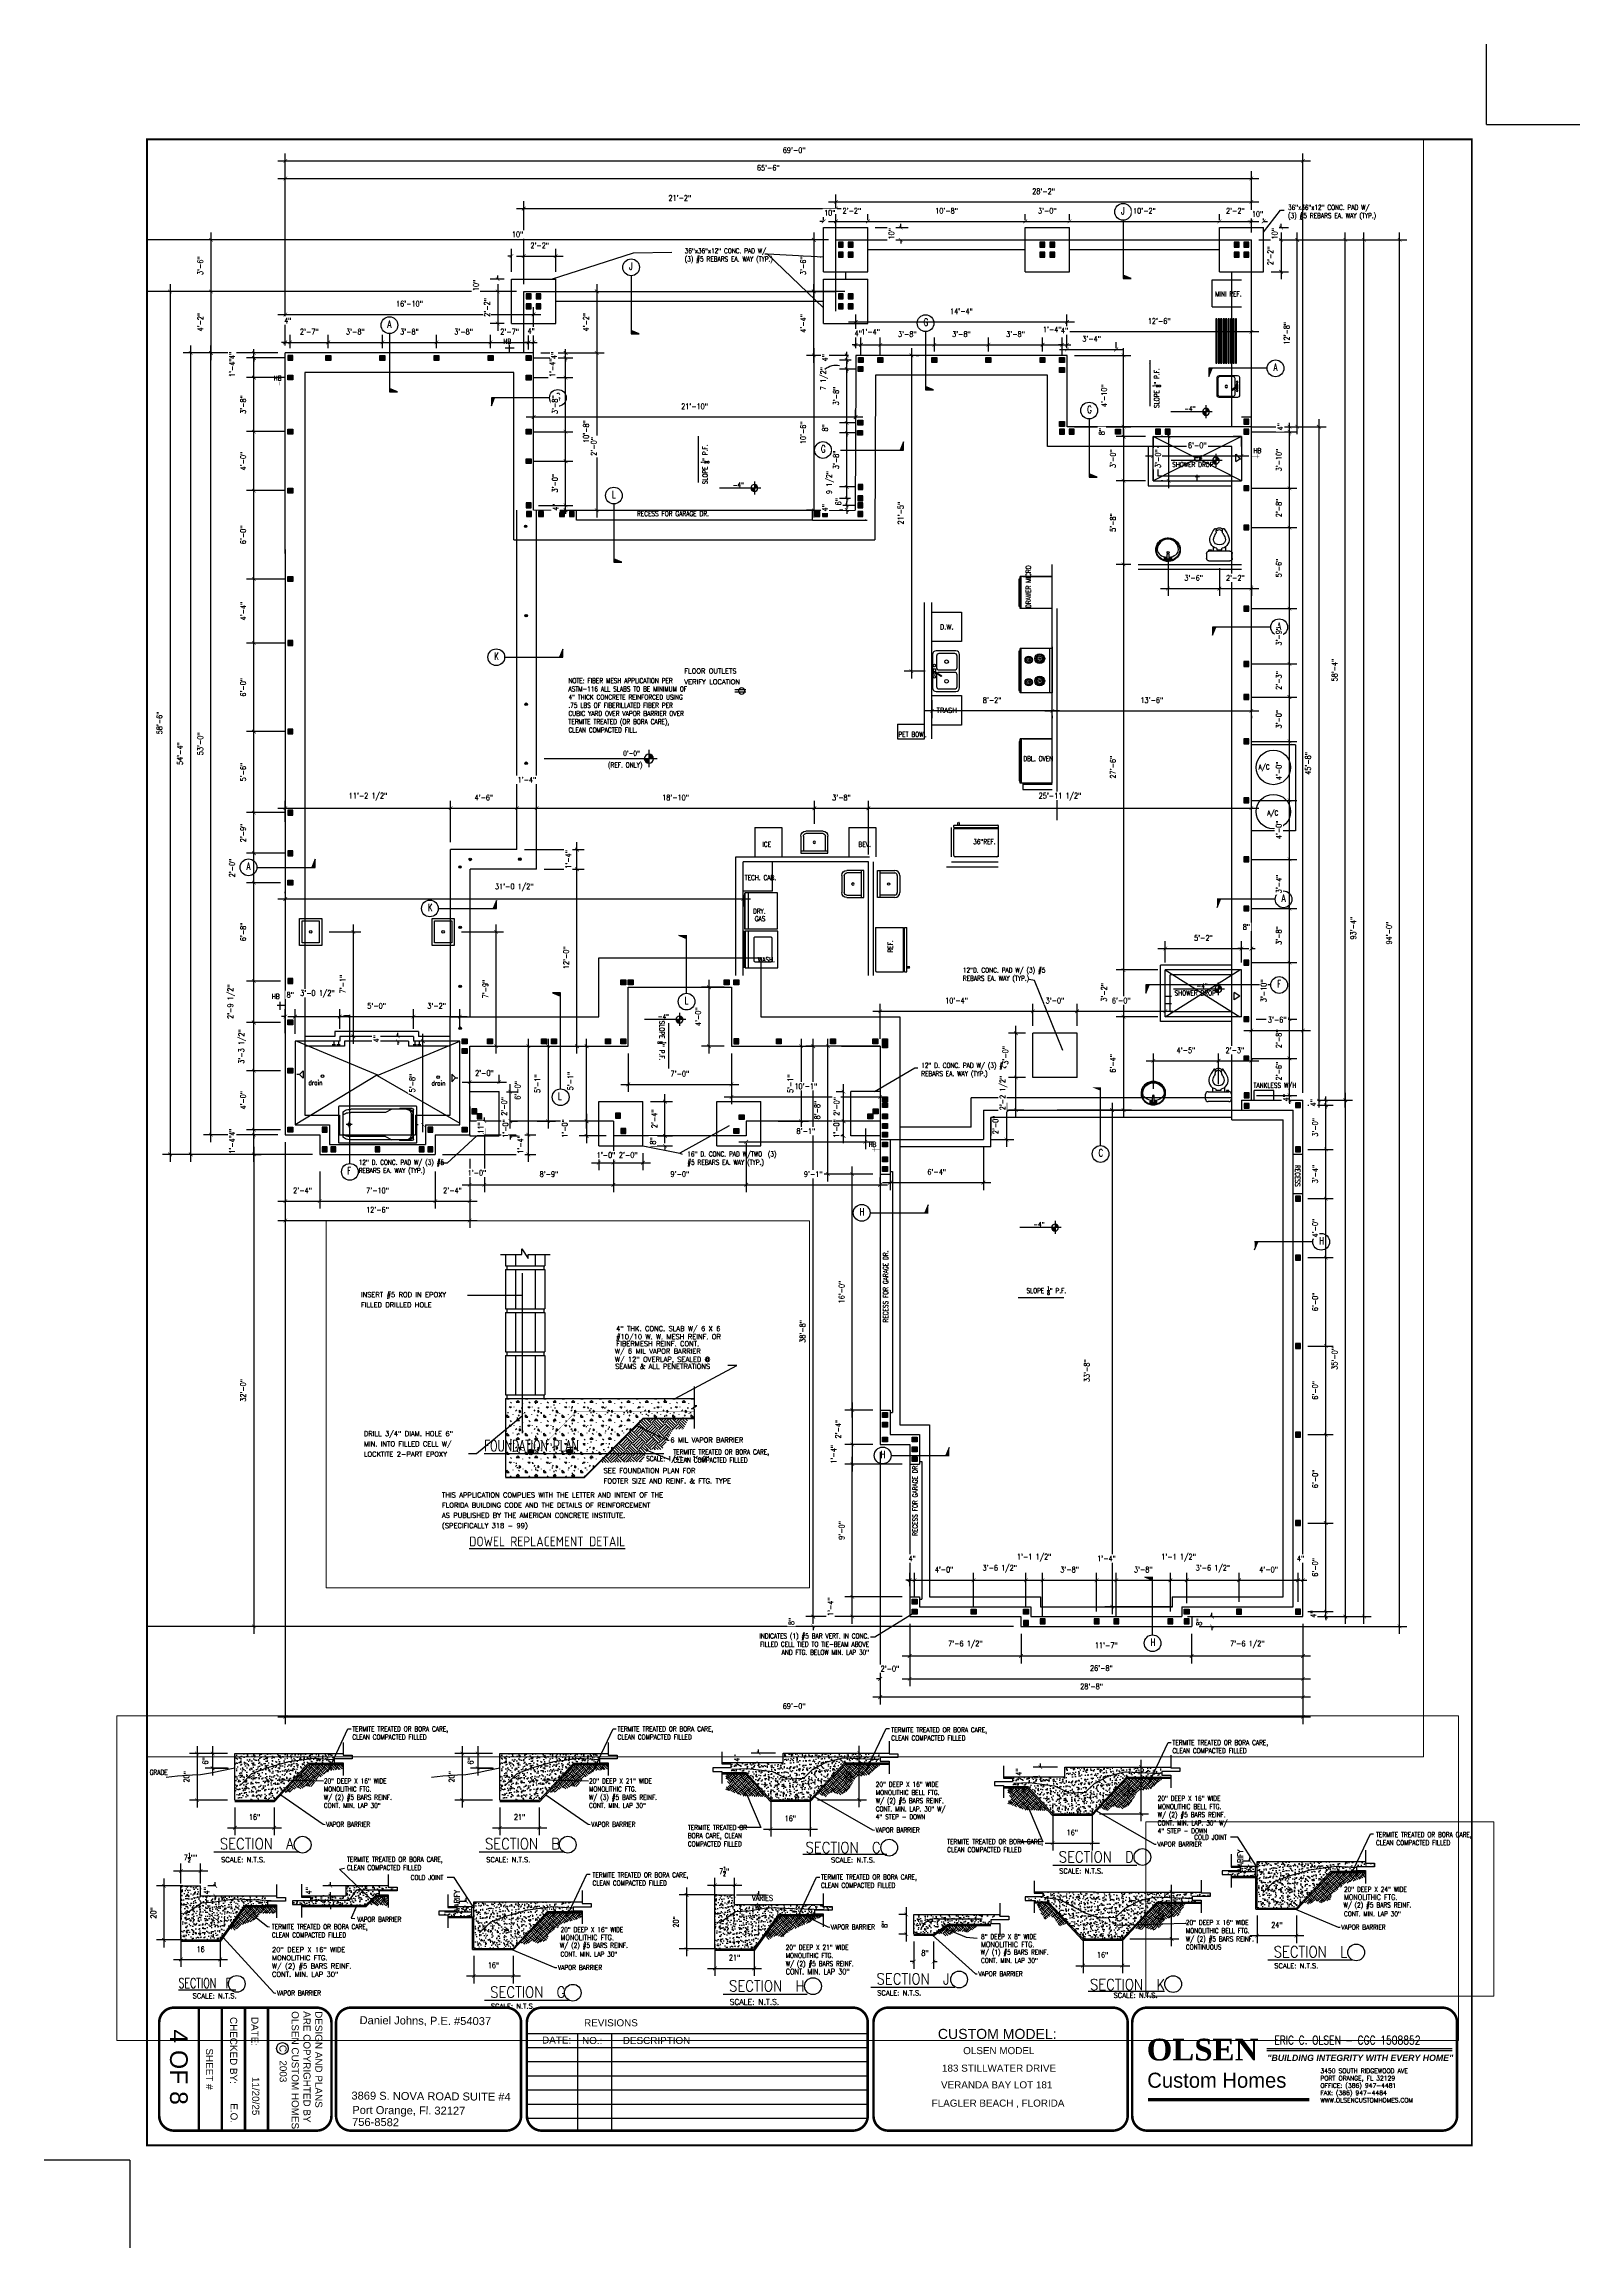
# Paper-space layout 'SHT. 4 FOUNDATION' of a CAD drawing. Header units: inches. Extents: x -89.5 to -63.5, y -287.2 to -249.8.
# The model-space entities are those that its viewports show. They can reach past a viewport. Long polylines and large blocks are cut down to what shows.
import ezdxf
from ezdxf.enums import TextEntityAlignment as Align

# ---------------------------------------------------------------- set-up
doc = ezdxf.new("R2010")
doc.units = ezdxf.units.IN
doc.header["$LTSCALE"] = 16
doc.header["$MEASUREMENT"] = 0
for name, pattern in [('DASHDOT', [25.4, 12.7, -6.35, 0, -6.35]), ('DASHED', [0.75, 0.5, -0.25]), ('HIDDEN', [0.375, 0.25, -0.125])]:
    doc.linetypes.add(name, pattern=pattern)
doc.layers.get('0').update_dxf_attribs({"linetype": 'CONTINUOUS'})
doc.layers.get('DEFPOINTS').update_dxf_attribs({"linetype": 'CONTINUOUS'})
for name, color, linetype in [('B1_1', 6, 'CONTINUOUS'), ('B1_4', 5, 'CONTINUOUS'), ('BLDG', 1, 'CONTINUOUS'), ('BORDER', 7, 'CONTINUOUS'), ('CEILING', 8, 'CONTINUOUS'), ('CELLS', 165, 'CONTINUOUS'), ('CONC', 3, 'CONTINUOUS'), ('COUNTER', 2, 'CONTINUOUS'), ('DETREF', 5, 'CONTINUOUS'), ('DIM', 5, 'CONTINUOUS'), ('DIMS', 5, 'CONTINUOUS'), ('DRY WALL', 8, 'CONTINUOUS'), ('ELECTRIC', 3, 'CONTINUOUS'), ('FIXTURES', 2, 'CONTINUOUS'), ('HATCH', 8, 'CONTINUOUS'), ('PLUMBING', 4, 'CONTINUOUS'), ('REBAR', 1, 'CONTINUOUS'), ('SHELVES', 2, 'CONTINUOUS'), ('TEXT', 11, 'CONTINUOUS'), ('TEXT ROOM', 3, 'CONTINUOUS'), ('WALLS EXT', 6, 'CONTINUOUS'), ('WALLS INT', 6, 'CONTINUOUS'), ('WINDOWS', 1, 'CONTINUOUS')]:
    doc.layers.add(name, color=color, linetype=linetype)
doc.styles.add('ATT', font='txt')
doc.styles.add('HALLDIMTEXT', font='archs.shx')
doc.styles.add('PAYTAS RM', font='romans.shx', dxfattribs={"width": 0.7, "height": 4.5})
doc.styles.add('PAYTS NOTES', font='romans.shx', dxfattribs={"width": 0.7, "height": 4.5})
doc.styles.get("Standard").update_dxf_attribs({"font": 'arial.ttf'})
doc.styles.add('TAGS', font='romans.shx', dxfattribs={"width": 0.8})
doc.dimstyles.new('DIM- PAYTAS', dxfattribs={"dimscale": 48, "dimtxt": 0.1, "dimasz": 0.0625, "dimexe": 0.125, "dimexo": 0.125, "dimgap": 0.125, "dimtad": 1, "dimdec": 1, "dimzin": 3, "dimdsep": 46, "dimlunit": 4, "dimtxsty": 'PAYTAS RM', "dimblk": 'ARCHTICK', "dimcen": 0.09, "dimdle": 0.125, "dimclrd": 5, "dimclre": 5, "dimclrt": 11, "dimadec": 0, "dimazin": 0, "dimtfac": 1, "dimtdec": 1, "dimtofl": 0, "dimtmove": 2, "dimatfit": 3, "dimfxl": 0, "dimfrac": 2, "dimtolj": 1, "dimtzin": 3, "dimarcsym": 0})
pattern_1 = [(45, (10252.1094, 3268.531), (4e-16, 5.3033009), [3.75, -3.75]), (45, (10251.115, 3269.5254), (4e-16, 5.3033009), [3.75, -3.75]), (45, (10250.1207, 3270.5197), (4e-16, 5.3033009), [3.75, -3.75]), (135, (10250.1207, 3271.1826), (-5.3033009, 4e-16), [3.75, -3.75]), (135, (10251.115, 3272.177), (-5.3033009, 4e-16), [3.75, -3.75]), (135, (10252.1094, 3273.1714), (-5.3033009, 4e-16), [3.75, -3.75])]
pattern_2 = [(50, (10446.511, 3538.196), (7.1726018, -0.6275213), [0.75, -8.25]), (355, (10446.511, 3538.196), (-1.3875133, 7.5219213), [0.6, -6.6]), (100.4514, (10447.1085, 3538.1436), (5.785094, 6.8943954), [0.637402, -7.011421]), (46.1842, (10446.511, 3540.196), (10.6724105, -1.65519), [1.125, -12.375]), (96.6356, (10447.4, 3540.058), (9.346627, 9.741179), [0.956103, -10.51713]), (351.1842, (10446.511, 3540.196), (9.346619, 9.741186), [0.9, -9.9]), (21, (10447.511, 3539.696), (5.9690705, -4.026189), [0.75, -8.25]), (326, (10447.511, 3539.696), (2.4331533, 7.2515005), [0.6, -6.6]), (71.4514, (10448.008, 3539.3604), (8.4022263, 3.225305), [0.637402, -7.011421]), (37.5, (10446.5108, 3538.1959), (0.12159855, 3.32893854), [0, -6.52, 0, -6.7, 0, -6.625]), (7.5, (10446.511, 3538.196), (2.6306954, 3.9441171), [0, -3.82, 0, -6.37, 0, -2.525]), (327.5, (10444.2808, 3538.196), (5.33822436, -0.2255487), [0, -2.5, 0, -7.8, 0, -10.35]), (317.5, (10443.281, 3538.196), (5.8318617, 1.0010498), [0, -3.25, 0, -5.18, 0, -7.35])]
pattern_3 = [(225, (9560.403, 3172.84), (-5e-15, -21.213203), [6.75, -8.25]), (225, (9565.176, 3168.068), (-5e-15, -21.213203), [6.75, -8.25]), (225, (9564.01, 3169.234), (-5e-15, -21.213203), [6.9, -8.1]), (225, (9562.843, 3170.401), (-5e-15, -21.213203), [6.9, -8.1]), (225, (9561.676, 3171.568), (-5e-15, -21.213203), [6.9, -8.1]), (225, (9561.676, 3182.175), (-5e-15, -21.213203), [6.75, -8.25]), (225, (9562.843, 3181.008), (-5e-15, -21.213203), [6.75, -8.25]), (225, (9564.01, 3179.841), (-5e-15, -21.213203), [6.75, -8.25]), (225, (9565.176, 3178.674), (-5e-15, -21.213203), [6.75, -8.25]), (225, (9560.403, 3183.447), (-5e-15, -21.213203), [6.75, -8.25]), (315, (9550.221, 3173.265), (21.213203, -7e-15), [6.75, -8.25]), (315, (9555.1, 3178.144), (21.213203, -7e-15), [6.75, -8.25]), (315, (9553.827, 3176.871), (21.213203, -7e-15), [6.75, -8.25]), (315, (9552.66, 3175.704), (21.213203, -7e-15), [6.75, -8.25]), (315, (9551.494, 3174.538), (21.213203, -7e-15), [6.75, -8.25]), (315, (9562.1, 3174.538), (21.213203, -7e-15), [6.9, -8.1]), (315, (9563.267, 3175.704), (21.213203, -7e-15), [6.9, -8.1]), (315, (9564.434, 3176.871), (21.213203, -7e-15), [6.9, -8.1]), (315, (9565.707, 3178.144), (21.213203, -7e-15), [6.75, -8.25]), (315, (9560.934, 3173.371), (21.213203, -7e-15), [6.75, -8.25])]
pattern_4 = [(45, (10467.8396, 3268.531), (4e-16, 5.3033009), [3.75, -3.75]), (45, (10466.8452, 3269.5254), (4e-16, 5.3033009), [3.75, -3.75]), (45, (10465.851, 3270.5197), (4e-16, 5.3033009), [3.75, -3.75]), (135, (10465.851, 3271.1826), (-5.3033009, 4e-16), [3.75, -3.75]), (135, (10466.8452, 3272.177), (-5.3033009, 4e-16), [3.75, -3.75]), (135, (10467.8396, 3273.1714), (-5.3033009, 4e-16), [3.75, -3.75])]
pattern_5 = [(50, (10731.511, 3370.196), (7.1726018, -0.6275213), [0.75, -8.25]), (355, (10731.511, 3370.196), (-1.3875133, 7.5219213), [0.6, -6.6]), (100.4514, (10732.1085, 3370.1436), (5.785094, 6.8943954), [0.637402, -7.011421]), (46.1842, (10731.511, 3372.196), (10.6724105, -1.65519), [1.125, -12.375]), (96.6356, (10732.4, 3372.058), (9.346627, 9.741179), [0.956103, -10.51713]), (351.1842, (10731.511, 3372.196), (9.346619, 9.741186), [0.9, -9.9]), (21, (10732.511, 3371.696), (5.9690705, -4.026189), [0.75, -8.25]), (326, (10732.511, 3371.696), (2.4331533, 7.2515005), [0.6, -6.6]), (71.4514, (10733.008, 3371.3604), (8.4022263, 3.225305), [0.637402, -7.011421]), (37.5, (10731.5108, 3370.1959), (0.12159855, 3.32893854), [0, -6.52, 0, -6.7, 0, -6.625]), (7.5, (10731.511, 3370.196), (2.6306954, 3.9441171), [0, -3.82, 0, -6.37, 0, -2.525]), (327.5, (10729.2808, 3370.196), (5.33822436, -0.2255487), [0, -2.5, 0, -7.8, 0, -10.35]), (317.5, (10728.281, 3370.196), (5.8318617, 1.0010498), [0, -3.25, 0, -5.18, 0, -7.35])]

# ---------------------------------------------------------------- blocks, each defined once
blk = doc.blocks.new('A$C74EA061D')
at = {"layer": 'BORDER', "color": 11, "insert": (0.921, 0.982), "char_height": 0.11979, "width": 1.9969, "attachment_point": 1, "rotation": 270}
blk.add_mtext('DESIGN AND PLANS ARE COPYRIGHTED BY OLSEN CUSTOM HOMES', dxfattribs=at)
blk = doc.blocks.new('A$C4fc45d91')
at = {"layer": 'BORDER', "color": 7}
for s, height, p in [('CUSTOM MODEL:', 0.1707, (2.098, 0.597)), ('OLSEN MODEL', 0.11979, (2.124, 0.314)), ('183 STILLWATER DRIVE', 0.11979, (2.128, 0.017)), ('VERANDA BAY LOT 181 ', 0.11979, (2.111, -0.266)), ('FLAGLER BEACH , FLORIDA', 0.11979, (2.111, -0.586))]:
    blk.add_text(s, height=height, dxfattribs=at).set_placement(p, align=Align.MIDDLE)
blk = doc.blocks.new('_ArchTick')
at = {"color": 0, "linetype": 'ByBlock', "const_width": 0.15}
blk.add_lwpolyline([(-0.5, -0.5), (0.5, 0.5)], dxfattribs=at)
blk = doc.blocks.new('*D51')
at = {"layer": 'DEFPOINTS', "color": 0, "transparency": 16777216}
for p in [(-710.7, 1314.6), (-678.7, 1314.6), (-678.7, 1281.4)]:
    blk.add_point(p, dxfattribs=at)
at = {"layer": 'DIMS', "color": 5, "lineweight": -2, "transparency": 16777216}
for p, q in [((-710.7, 1308.6), (-710.7, 1275.4)), ((-678.7, 1308.6), (-678.7, 1275.4)), ((-716.7, 1281.4), (-672.7, 1281.4))]:
    blk.add_line(p, q, dxfattribs=at)
at = {"layer": 'DIMS', "color": 5, "lineweight": -2, "transparency": 16777216, "xscale": 3, "yscale": 3, "zscale": 3, "rotation": 180}
blk.add_blockref('_ArchTick', (-710.7, 1281.4), dxfattribs=at)
at = {"layer": 'DIMS', "color": 5, "lineweight": -2, "transparency": 16777216, "xscale": 3, "yscale": 3, "zscale": 3}
blk.add_blockref('_ArchTick', (-678.7, 1281.4), dxfattribs=at)
at = {"layer": 'DIMS', "color": 11, "transparency": 16777216, "insert": (-694.7, 1290), "char_height": 4.5, "attachment_point": 5, "style": 'PAYTAS RM'}
blk.add_mtext('\\A1;16"', dxfattribs=at)
blk = doc.blocks.new('*D52')
at = {"layer": 'DEFPOINTS', "color": 0, "transparency": 16777216}
for p in [(-977.9, 1239.3), (-1008.6, 1195.3), (-977.9, 1195.3)]:
    blk.add_point(p, dxfattribs=at)
at = {"layer": 'DIMS', "color": 5, "lineweight": -2, "transparency": 16777216}
for p, q in [((-983.9, 1239.3), (-1014.6, 1239.3)), ((-1008.6, 1245.3), (-1008.6, 1189.3)), ((-983.9, 1195.3), (-1014.6, 1195.3))]:
    blk.add_line(p, q, dxfattribs=at)
at = {"layer": 'DIMS', "color": 5, "lineweight": -2, "transparency": 16777216, "xscale": 3, "yscale": 3, "zscale": 3}
for p, rotation in [((-1008.6, 1239.3), 90), ((-1008.6, 1195.3), 270)]:
    blk.add_blockref('_ArchTick', p, dxfattribs=dict(at, rotation=rotation))
at = {"layer": 'DIMS', "color": 11, "transparency": 16777216, "insert": (-1017.3, 1217.3), "char_height": 4.5, "attachment_point": 5, "rotation": 90, "style": 'PAYTAS RM'}
blk.add_mtext('\\A1;20"', dxfattribs=at)
blk = doc.blocks.new('*D53')
at = {"layer": 'DEFPOINTS', "color": 0, "transparency": 16777216}
for p in [(-985.5, 1203.9), (-953.5, 1203.9), (-953.5, 1179.5)]:
    blk.add_point(p, dxfattribs=at)
at = {"layer": 'DIMS', "color": 5, "lineweight": -2, "transparency": 16777216}
for p, q in [((-985.5, 1197.9), (-985.5, 1173.5)), ((-953.5, 1197.9), (-953.5, 1173.5)), ((-991.5, 1179.5), (-947.5, 1179.5))]:
    blk.add_line(p, q, dxfattribs=at)
at = {"layer": 'DIMS', "color": 5, "lineweight": -2, "transparency": 16777216, "xscale": 3, "yscale": 3, "zscale": 3, "rotation": 180}
blk.add_blockref('_ArchTick', (-985.5, 1179.5), dxfattribs=at)
at = {"layer": 'DIMS', "color": 5, "lineweight": -2, "transparency": 16777216, "xscale": 3, "yscale": 3, "zscale": 3}
blk.add_blockref('_ArchTick', (-953.5, 1179.5), dxfattribs=at)
at = {"layer": 'DIMS', "color": 11, "transparency": 16777216, "insert": (-969.5, 1188.2), "char_height": 4.5, "attachment_point": 5, "style": 'PAYTAS RM'}
blk.add_mtext('\\A1;21"', dxfattribs=at)
blk = doc.blocks.new('*D54')
at = {"layer": 'DEFPOINTS', "color": 0, "transparency": 16777216}
for p in [(-969.5, 1247.2), (-985.5, 1231.1), (-969.5, 1231.1)]:
    blk.add_point(p, dxfattribs=at)
at = {"layer": 'DIMS', "color": 5, "lineweight": -2, "transparency": 16777216}
for p, q in [((-991.5, 1247.2), (-963.5, 1247.2)), ((-985.5, 1237.1), (-985.5, 1253.2)), ((-969.5, 1237.1), (-969.5, 1253.2))]:
    blk.add_line(p, q, dxfattribs=at)
at = {"layer": 'DIMS', "color": 5, "lineweight": -2, "transparency": 16777216, "xscale": 3, "yscale": 3, "zscale": 3, "rotation": 180}
blk.add_blockref('_ArchTick', (-985.5, 1247.2), dxfattribs=at)
at = {"layer": 'DIMS', "color": 5, "lineweight": -2, "transparency": 16777216, "xscale": 3, "yscale": 3, "zscale": 3}
blk.add_blockref('_ArchTick', (-969.5, 1247.2), dxfattribs=at)
at = {"layer": 'DIMS', "color": 11, "transparency": 16777216, "insert": (-978, 1258.4), "char_height": 4.5, "attachment_point": 5, "style": 'PAYTAS RM'}
blk.add_mtext('\\A1;\\A1;7{\\H0.7x;\\S1/2;}"', dxfattribs=at)
blk = doc.blocks.new('*D55')
at = {"layer": 'DEFPOINTS', "color": 0, "transparency": 16777216}
for p in [(-974, 1239.3), (-949.9, 1239.3), (-962.6, 1231.3)]:
    blk.add_point(p, dxfattribs=at)
at = {"layer": 'DIMS', "color": 5, "lineweight": -2, "transparency": 16777216}
for p, q in [((-968, 1239.3), (-943.9, 1239.3)), ((-949.9, 1239.3), (-949.9, 1242.3)), ((-956.6, 1231.3), (-943.9, 1231.3)), ((-949.9, 1231.3), (-949.9, 1228.3))]:
    blk.add_line(p, q, dxfattribs=at)
at = {"layer": 'DIMS', "color": 5, "lineweight": -2, "transparency": 16777216, "xscale": 3, "yscale": 3, "zscale": 3}
for p, rotation in [((-949.9, 1239.3), 270), ((-949.9, 1231.3), 90)]:
    blk.add_blockref('_ArchTick', p, dxfattribs=dict(at, rotation=rotation))
blk = doc.blocks.new('*D56')
at = {"layer": 'DEFPOINTS', "color": 0, "transparency": 16777216}
for p in [(-661.8, 1343.2), (-638.7, 1343.2), (-678.7, 1305.2)]:
    blk.add_point(p, dxfattribs=at)
at = {"layer": 'DIMS', "color": 5, "lineweight": -2, "transparency": 16777216}
for p, q in [((-638.7, 1299.2), (-638.7, 1349.2)), ((-655.8, 1343.2), (-632.7, 1343.2)), ((-672.7, 1305.2), (-632.7, 1305.2))]:
    blk.add_line(p, q, dxfattribs=at)
at = {"layer": 'DIMS', "color": 5, "lineweight": -2, "transparency": 16777216, "xscale": 3, "yscale": 3, "zscale": 3}
for p, rotation in [((-638.7, 1343.2), 90), ((-638.7, 1305.2), 270)]:
    blk.add_blockref('_ArchTick', p, dxfattribs=dict(at, rotation=rotation))
at = {"layer": 'DIMS', "color": 11, "transparency": 16777216, "insert": (-647.4, 1324.2), "char_height": 4.5, "attachment_point": 5, "rotation": 90, "style": 'PAYTAS RM'}
blk.add_mtext('\\A1;20"', dxfattribs=at)
blk = doc.blocks.new('*D57')
at = {"layer": 'DEFPOINTS', "color": 0, "transparency": 16777216}
for p in [(-720.7, 1335.2), (-716.9, 1335.2), (-700.7, 1343.2)]:
    blk.add_point(p, dxfattribs=at)
at = {"layer": 'DIMS', "color": 5, "lineweight": -2, "transparency": 16777216}
for p, q in [((-720.7, 1343.2), (-720.7, 1346.2)), ((-706.7, 1343.2), (-726.7, 1343.2)), ((-722.9, 1335.2), (-726.7, 1335.2)), ((-720.7, 1335.2), (-720.7, 1332.2))]:
    blk.add_line(p, q, dxfattribs=at)
at = {"layer": 'DIMS', "color": 5, "lineweight": -2, "transparency": 16777216, "xscale": 3, "yscale": 3, "zscale": 3}
for p, rotation in [((-720.7, 1343.2), 270), ((-720.7, 1335.2), 90)]:
    blk.add_blockref('_ArchTick', p, dxfattribs=dict(at, rotation=rotation))
at = {"layer": 'DIMS', "color": 11, "transparency": 16777216, "insert": (-738.3, 1339.2), "char_height": 4.5, "attachment_point": 5, "rotation": 90, "style": 'PAYTAS RM'}
blk.add_mtext('\\A1;4"', dxfattribs=at)
blk = doc.blocks.new('*D58')
at = {"layer": 'DEFPOINTS', "color": 0, "transparency": 16777216}
for p in [(-1376.1, 1316.3), (-1344.1, 1316.3), (-1344.1, 1293.9)]:
    blk.add_point(p, dxfattribs=at)
at = {"layer": 'DIMS', "color": 5, "lineweight": -2, "transparency": 16777216}
for p, q in [((-1376.1, 1310.3), (-1376.1, 1287.9)), ((-1344.1, 1310.3), (-1344.1, 1287.9)), ((-1382.1, 1293.9), (-1338.1, 1293.9))]:
    blk.add_line(p, q, dxfattribs=at)
at = {"layer": 'DIMS', "color": 5, "lineweight": -2, "transparency": 16777216, "xscale": 3, "yscale": 3, "zscale": 3, "rotation": 180}
blk.add_blockref('_ArchTick', (-1376.1, 1293.9), dxfattribs=at)
at = {"layer": 'DIMS', "color": 5, "lineweight": -2, "transparency": 16777216, "xscale": 3, "yscale": 3, "zscale": 3}
blk.add_blockref('_ArchTick', (-1344.1, 1293.9), dxfattribs=at)
at = {"layer": 'DIMS', "color": 11, "transparency": 16777216, "insert": (-1360.1, 1302.6), "char_height": 4.5, "attachment_point": 5, "style": 'PAYTAS RM'}
blk.add_mtext('\\A1;16"', dxfattribs=at)
blk = doc.blocks.new('*D59')
at = {"layer": 'DEFPOINTS', "color": 0, "transparency": 16777216}
for p in [(-1376.1, 1354.3), (-1406.9, 1316.3), (-1376.1, 1316.3)]:
    blk.add_point(p, dxfattribs=at)
at = {"layer": 'DIMS', "color": 5, "lineweight": -2, "transparency": 16777216}
for p, q in [((-1382.1, 1354.3), (-1412.9, 1354.3)), ((-1406.9, 1360.3), (-1406.9, 1310.3)), ((-1382.1, 1316.3), (-1412.9, 1316.3))]:
    blk.add_line(p, q, dxfattribs=at)
at = {"layer": 'DIMS', "color": 5, "lineweight": -2, "transparency": 16777216, "xscale": 3, "yscale": 3, "zscale": 3}
for p, rotation in [((-1406.9, 1354.3), 90), ((-1406.9, 1316.3), 270)]:
    blk.add_blockref('_ArchTick', p, dxfattribs=dict(at, rotation=rotation))
at = {"layer": 'DIMS', "color": 11, "transparency": 16777216, "insert": (-1415.5, 1335.3), "char_height": 4.5, "attachment_point": 5, "rotation": 90, "style": 'PAYTAS RM'}
blk.add_mtext('\\A1;20"', dxfattribs=at)
blk = doc.blocks.new('*D60')
at = {"layer": 'DEFPOINTS', "color": 0, "transparency": 16777216}
for p in [(-1376.1, 1354.3), (-1394.2, 1342.3), (-1376.1, 1342.3)]:
    blk.add_point(p, dxfattribs=at)
at = {"layer": 'DIMS', "color": 5, "lineweight": -2, "transparency": 16777216}
for p, q in [((-1382.1, 1354.3), (-1400.2, 1354.3)), ((-1394.2, 1360.3), (-1394.2, 1336.3)), ((-1382.1, 1342.3), (-1400.2, 1342.3))]:
    blk.add_line(p, q, dxfattribs=at)
at = {"layer": 'DIMS', "color": 5, "lineweight": -2, "transparency": 16777216, "xscale": 3, "yscale": 3, "zscale": 3}
for p, rotation in [((-1394.2, 1354.3), 90), ((-1394.2, 1342.3), 270)]:
    blk.add_blockref('_ArchTick', p, dxfattribs=dict(at, rotation=rotation))
at = {"layer": 'DIMS', "color": 11, "transparency": 16777216, "insert": (-1400.1, 1348.3), "char_height": 4.5, "attachment_point": 5, "rotation": 90, "style": 'PAYTAS RM'}
blk.add_mtext('\\A1;6"', dxfattribs=at)
blk = doc.blocks.new('*D61')
at = {"layer": 'DEFPOINTS', "color": 0, "transparency": 16777216}
for p in [(-823.6, 1207.4), (-807.6, 1207.4), (-807.6, 1185)]:
    blk.add_point(p, dxfattribs=at)
at = {"layer": 'DIMS', "color": 5, "lineweight": -2, "transparency": 16777216}
for p, q in [((-823.6, 1201.4), (-823.6, 1179)), ((-807.6, 1201.4), (-807.6, 1179)), ((-823.6, 1185), (-826.6, 1185)), ((-807.6, 1185), (-804.6, 1185))]:
    blk.add_line(p, q, dxfattribs=at)
at = {"layer": 'DIMS', "color": 5, "lineweight": -2, "transparency": 16777216, "xscale": 3, "yscale": 3, "zscale": 3}
blk.add_blockref('_ArchTick', (-823.6, 1185), dxfattribs=at)
at = {"layer": 'DIMS', "color": 5, "lineweight": -2, "transparency": 16777216, "xscale": 3, "yscale": 3, "zscale": 3, "rotation": 180}
blk.add_blockref('_ArchTick', (-807.6, 1185), dxfattribs=at)
at = {"layer": 'DIMS', "color": 11, "transparency": 16777216, "insert": (-814.6, 1192), "char_height": 4.5, "attachment_point": 5, "style": 'PAYTAS RM'}
blk.add_mtext('\\A1;8"', dxfattribs=at)
blk = doc.blocks.new('*D62')
at = {"layer": 'DEFPOINTS', "color": 0, "linetype": 'Continuous', "transparency": 16777216}
for p in [(-823.6, 1223.4), (-829.8, 1207.4), (-823.6, 1207.4)]:
    blk.add_point(p, dxfattribs=at)
at = {"layer": 'DIMS', "color": 5, "linetype": 'Continuous', "lineweight": -2, "transparency": 16777216}
for p, q in [((-829.6, 1223.4), (-835.8, 1223.4)), ((-829.8, 1229.4), (-829.8, 1201.4)), ((-829.6, 1207.4), (-835.8, 1207.4))]:
    blk.add_line(p, q, dxfattribs=at)
at = {"layer": 'DIMS', "color": 5, "linetype": 'Continuous', "lineweight": -2, "transparency": 16777216, "xscale": 3, "yscale": 3, "zscale": 3}
for p, rotation in [((-829.8, 1223.4), 90), ((-829.8, 1207.4), 270)]:
    blk.add_blockref('_ArchTick', p, dxfattribs=dict(at, rotation=rotation))
at = {"layer": 'DIMS', "color": 11, "linetype": 'Continuous', "transparency": 16777216, "insert": (-847.5, 1215.4), "char_height": 4.5, "attachment_point": 5, "rotation": 90, "style": 'PAYTAS RM'}
blk.add_mtext('\\A1;8"', dxfattribs=at)
blk = doc.blocks.new('*D63')
at = {"layer": 'DEFPOINTS', "color": 0, "transparency": 16777216}
for p in [(-1298.4, 1238.6), (-1297.5, 1238.6), (-1297.1, 1230.6)]:
    blk.add_point(p, dxfattribs=at)
at = {"layer": 'DIMS', "color": 5, "lineweight": -2, "transparency": 16777216}
for p, q in [((-1303.5, 1238.6), (-1304.4, 1238.6)), ((-1298.4, 1238.6), (-1298.4, 1241.6)), ((-1303.1, 1230.6), (-1304.4, 1230.6)), ((-1298.4, 1230.6), (-1298.4, 1227.6))]:
    blk.add_line(p, q, dxfattribs=at)
at = {"layer": 'DIMS', "color": 5, "lineweight": -2, "transparency": 16777216, "xscale": 3, "yscale": 3, "zscale": 3}
for p, rotation in [((-1298.4, 1238.6), 270), ((-1298.4, 1230.6), 90)]:
    blk.add_blockref('_ArchTick', p, dxfattribs=dict(at, rotation=rotation))
at = {"layer": 'DIMS', "color": 11, "transparency": 16777216, "insert": (-1304.3, 1235), "char_height": 4.5, "attachment_point": 5, "rotation": 90, "style": 'PAYTAS RM'}
blk.add_mtext('\\A1;4"', dxfattribs=at)
blk = doc.blocks.new('*D64')
at = {"layer": 'DEFPOINTS', "color": 0, "transparency": 16777216}
for p in [(-1392.1, 1238.6), (-1391.9, 1238.6), (-1385.7, 1246.6)]:
    blk.add_point(p, dxfattribs=at)
at = {"layer": 'DIMS', "color": 5, "lineweight": -2, "transparency": 16777216}
for p, q in [((-1391.7, 1246.6), (-1398.1, 1246.6)), ((-1397.9, 1238.6), (-1398.1, 1238.6)), ((-1392.1, 1246.6), (-1392.1, 1249.6)), ((-1392.1, 1238.6), (-1392.1, 1235.6))]:
    blk.add_line(p, q, dxfattribs=at)
at = {"layer": 'DIMS', "color": 5, "lineweight": -2, "transparency": 16777216, "xscale": 3, "yscale": 3, "zscale": 3}
for p, rotation in [((-1392.1, 1246.6), 270), ((-1392.1, 1238.6), 90)]:
    blk.add_blockref('_ArchTick', p, dxfattribs=dict(at, rotation=rotation))
at = {"layer": 'DIMS', "color": 11, "transparency": 16777216, "insert": (-1399, 1242.6), "char_height": 4.5, "attachment_point": 5, "rotation": 90, "style": 'PAYTAS RM'}
blk.add_mtext('\\A1;4"', dxfattribs=at)
blk = doc.blocks.new('*D65')
at = {"layer": 'DEFPOINTS', "color": 0, "transparency": 16777216}
for p in [(-1412.4, 1246.6), (-1433.8, 1202.6), (-1412.4, 1202.6)]:
    blk.add_point(p, dxfattribs=at)
at = {"layer": 'DIMS', "color": 5, "lineweight": -2, "transparency": 16777216}
for p, q in [((-1418.4, 1246.6), (-1439.8, 1246.6)), ((-1433.8, 1252.6), (-1433.8, 1196.6)), ((-1418.4, 1202.6), (-1439.8, 1202.6))]:
    blk.add_line(p, q, dxfattribs=at)
at = {"layer": 'DIMS', "color": 5, "lineweight": -2, "transparency": 16777216, "xscale": 3, "yscale": 3, "zscale": 3}
for p, rotation in [((-1433.8, 1246.6), 90), ((-1433.8, 1202.6), 270)]:
    blk.add_blockref('_ArchTick', p, dxfattribs=dict(at, rotation=rotation))
at = {"layer": 'DIMS', "color": 11, "transparency": 16777216, "insert": (-1442.5, 1224.6), "char_height": 4.5, "attachment_point": 5, "rotation": 90, "style": 'PAYTAS RM'}
blk.add_mtext('\\A1;20"', dxfattribs=at)
blk = doc.blocks.new('*D66')
at = {"layer": 'DEFPOINTS', "color": 0, "transparency": 16777216}
for p in [(-1298.4, 1246.6), (-1297.5, 1238.6), (-1263.8, 1246.6)]:
    blk.add_point(p, dxfattribs=at)
at = {"layer": 'DIMS', "color": 5, "lineweight": -2, "transparency": 16777216}
for p, q in [((-1269.8, 1246.6), (-1304.4, 1246.6)), ((-1303.5, 1238.6), (-1304.4, 1238.6)), ((-1298.4, 1246.6), (-1298.4, 1249.6)), ((-1298.4, 1238.6), (-1298.4, 1235.6))]:
    blk.add_line(p, q, dxfattribs=at)
at = {"layer": 'DIMS', "color": 5, "lineweight": -2, "transparency": 16777216, "xscale": 3, "yscale": 3, "zscale": 3}
for p, rotation in [((-1298.4, 1246.6), 270), ((-1298.4, 1238.6), 90)]:
    blk.add_blockref('_ArchTick', p, dxfattribs=dict(at, rotation=rotation))
at = {"layer": 'DIMS', "color": 11, "transparency": 16777216, "insert": (-1316.1, 1242.6), "char_height": 4.5, "attachment_point": 5, "rotation": 90, "style": 'PAYTAS RM'}
blk.add_mtext('\\A1;4"', dxfattribs=at)
blk = doc.blocks.new('*D67')
at = {"layer": 'DEFPOINTS', "color": 0, "transparency": 16777216}
for p in [(-1420, 1211.2), (-1388, 1211.2), (-1388, 1186.8)]:
    blk.add_point(p, dxfattribs=at)
at = {"layer": 'DIMS', "color": 5, "lineweight": -2, "transparency": 16777216}
for p, q in [((-1420, 1205.2), (-1420, 1180.8)), ((-1388, 1205.2), (-1388, 1180.8)), ((-1426, 1186.8), (-1382, 1186.8))]:
    blk.add_line(p, q, dxfattribs=at)
at = {"layer": 'DIMS', "color": 5, "lineweight": -2, "transparency": 16777216, "xscale": 3, "yscale": 3, "zscale": 3, "rotation": 180}
blk.add_blockref('_ArchTick', (-1420, 1186.8), dxfattribs=at)
at = {"layer": 'DIMS', "color": 5, "lineweight": -2, "transparency": 16777216, "xscale": 3, "yscale": 3, "zscale": 3}
blk.add_blockref('_ArchTick', (-1388, 1186.8), dxfattribs=at)
at = {"layer": 'DIMS', "color": 11, "transparency": 16777216, "insert": (-1404, 1195), "char_height": 4.5, "attachment_point": 5, "style": 'PAYTAS RM'}
blk.add_mtext('\\A1;16', dxfattribs=at)
blk = doc.blocks.new('*D68')
at = {"layer": 'DEFPOINTS', "color": 0, "transparency": 16777216}
for p in [(-1181.7, 1195.8), (-1149.7, 1195.8), (-1149.7, 1173.3)]:
    blk.add_point(p, dxfattribs=at)
at = {"layer": 'DIMS', "color": 5, "lineweight": -2, "transparency": 16777216}
for p, q in [((-1181.7, 1189.8), (-1181.7, 1167.3)), ((-1149.7, 1189.8), (-1149.7, 1167.3)), ((-1187.7, 1173.3), (-1143.7, 1173.3))]:
    blk.add_line(p, q, dxfattribs=at)
at = {"layer": 'DIMS', "color": 5, "lineweight": -2, "transparency": 16777216, "xscale": 3, "yscale": 3, "zscale": 3, "rotation": 180}
blk.add_blockref('_ArchTick', (-1181.7, 1173.3), dxfattribs=at)
at = {"layer": 'DIMS', "color": 5, "lineweight": -2, "transparency": 16777216, "xscale": 3, "yscale": 3, "zscale": 3}
blk.add_blockref('_ArchTick', (-1149.7, 1173.3), dxfattribs=at)
at = {"layer": 'DIMS', "color": 11, "transparency": 16777216, "insert": (-1165.7, 1182), "char_height": 4.5, "attachment_point": 5, "style": 'PAYTAS RM'}
blk.add_mtext('\\A1;16"', dxfattribs=at)
blk = doc.blocks.new('*D69')
at = {"layer": 'DEFPOINTS', "color": 0, "transparency": 16777216}
for p in [(-1404, 1258.8), (-1420, 1242.6), (-1404, 1242.6)]:
    blk.add_point(p, dxfattribs=at)
at = {"layer": 'DIMS', "color": 5, "lineweight": -2, "transparency": 16777216}
for p, q in [((-1426, 1258.8), (-1398, 1258.8)), ((-1420, 1248.6), (-1420, 1264.8)), ((-1404, 1248.6), (-1404, 1264.8))]:
    blk.add_line(p, q, dxfattribs=at)
at = {"layer": 'DIMS', "color": 5, "lineweight": -2, "transparency": 16777216, "xscale": 3, "yscale": 3, "zscale": 3, "rotation": 180}
blk.add_blockref('_ArchTick', (-1420, 1258.8), dxfattribs=at)
at = {"layer": 'DIMS', "color": 5, "lineweight": -2, "transparency": 16777216, "xscale": 3, "yscale": 3, "zscale": 3}
blk.add_blockref('_ArchTick', (-1404, 1258.8), dxfattribs=at)
at = {"layer": 'DIMS', "color": 11, "transparency": 16777216, "insert": (-1412.2, 1269.7), "char_height": 4.5, "attachment_point": 5, "style": 'PAYTAS RM'}
blk.add_mtext('\\A1;\\A1;7{\\H0.7x;\\S1/2;}""', dxfattribs=at)
blk = doc.blocks.new('*D70')
at = {"layer": 'DEFPOINTS', "color": 0, "transparency": 16777216}
for p in [(-1187.8, 1229.6), (-1186.2, 1229.6), (-1181.7, 1233.8)]:
    blk.add_point(p, dxfattribs=at)
at = {"layer": 'DIMS', "color": 5, "lineweight": -2, "transparency": 16777216}
for p, q in [((-1187.7, 1233.8), (-1193.8, 1233.8)), ((-1192.2, 1229.6), (-1193.8, 1229.6)), ((-1187.8, 1233.8), (-1187.8, 1236.8)), ((-1187.8, 1229.6), (-1187.8, 1226.6))]:
    blk.add_line(p, q, dxfattribs=at)
at = {"layer": 'DIMS', "color": 5, "lineweight": -2, "transparency": 16777216, "xscale": 3, "yscale": 3, "zscale": 3}
for p, rotation in [((-1187.8, 1233.8), 270), ((-1187.8, 1229.6), 90)]:
    blk.add_blockref('_ArchTick', p, dxfattribs=dict(at, rotation=rotation))
at = {"layer": 'DIMS', "color": 11, "transparency": 16777216, "insert": (-1195.4, 1234.9), "char_height": 4.5, "attachment_point": 5, "rotation": 90, "style": 'PAYTAS RM'}
blk.add_mtext('\\A1;VARIFY', dxfattribs=at)
blk = doc.blocks.new('*D71')
at = {"layer": 'DEFPOINTS', "color": 0, "transparency": 16777216}
for p in [(-891.2, 1354.6), (-868.1, 1354.6), (-908.1, 1316.6)]:
    blk.add_point(p, dxfattribs=at)
at = {"layer": 'DIMS', "color": 5, "lineweight": -2, "transparency": 16777216}
for p, q in [((-885.2, 1354.6), (-862.1, 1354.6)), ((-868.1, 1310.6), (-868.1, 1360.6)), ((-902.1, 1316.6), (-862.1, 1316.6))]:
    blk.add_line(p, q, dxfattribs=at)
at = {"layer": 'DIMS', "color": 5, "lineweight": -2, "transparency": 16777216, "xscale": 3, "yscale": 3, "zscale": 3}
for p, rotation in [((-868.1, 1354.6), 90), ((-868.1, 1316.6), 270)]:
    blk.add_blockref('_ArchTick', p, dxfattribs=dict(at, rotation=rotation))
at = {"layer": 'DIMS', "color": 11, "transparency": 16777216, "insert": (-876.8, 1335.6), "char_height": 4.5, "attachment_point": 5, "rotation": 90, "style": 'PAYTAS RM'}
blk.add_mtext('\\A1;20"', dxfattribs=at)
blk = doc.blocks.new('*D72')
at = {"layer": 'DEFPOINTS', "color": 0, "transparency": 16777216}
for p in [(-940.1, 1326), (-908.1, 1326), (-908.1, 1292.8)]:
    blk.add_point(p, dxfattribs=at)
at = {"layer": 'DIMS', "color": 5, "lineweight": -2, "transparency": 16777216}
for p, q in [((-940.1, 1320), (-940.1, 1286.8)), ((-908.1, 1320), (-908.1, 1286.8)), ((-946.1, 1292.8), (-902.1, 1292.8))]:
    blk.add_line(p, q, dxfattribs=at)
at = {"layer": 'DIMS', "color": 5, "lineweight": -2, "transparency": 16777216, "xscale": 3, "yscale": 3, "zscale": 3, "rotation": 180}
blk.add_blockref('_ArchTick', (-940.1, 1292.8), dxfattribs=at)
at = {"layer": 'DIMS', "color": 5, "lineweight": -2, "transparency": 16777216, "xscale": 3, "yscale": 3, "zscale": 3}
blk.add_blockref('_ArchTick', (-908.1, 1292.8), dxfattribs=at)
at = {"layer": 'DIMS', "color": 11, "transparency": 16777216, "insert": (-924.1, 1301.5), "char_height": 4.5, "attachment_point": 5, "style": 'PAYTAS RM'}
blk.add_mtext('\\A1;16"', dxfattribs=at)
blk = doc.blocks.new('*D73')
at = {"layer": 'DEFPOINTS', "color": 0, "transparency": 16777216}
for p in [(-950, 1346.6), (-946.2, 1346.6), (-930.1, 1354.6)]:
    blk.add_point(p, dxfattribs=at)
at = {"layer": 'DIMS', "color": 5, "lineweight": -2, "transparency": 16777216}
for p, q in [((-936.1, 1354.6), (-956, 1354.6)), ((-952.2, 1346.6), (-956, 1346.6)), ((-950, 1354.6), (-950, 1357.6)), ((-950, 1346.6), (-950, 1343.6))]:
    blk.add_line(p, q, dxfattribs=at)
at = {"layer": 'DIMS', "color": 5, "lineweight": -2, "transparency": 16777216, "xscale": 3, "yscale": 3, "zscale": 3}
for p, rotation in [((-950, 1354.6), 270), ((-950, 1346.6), 90)]:
    blk.add_blockref('_ArchTick', p, dxfattribs=dict(at, rotation=rotation))
at = {"layer": 'DIMS', "color": 11, "transparency": 16777216, "insert": (-967.7, 1350.6), "char_height": 4.5, "attachment_point": 5, "rotation": 90, "style": 'PAYTAS RM'}
blk.add_mtext('\\A1;4"', dxfattribs=at)
blk = doc.blocks.new('*D231')
at = {"layer": 'DEFPOINTS', "color": 0, "transparency": 16777216}
for p in [(-686, 1212.9), (-654, 1212.9), (-654, 1181.7)]:
    blk.add_point(p, dxfattribs=at)
at = {"layer": 'DIMS', "color": 5, "lineweight": -2, "transparency": 16777216}
for p, q in [((-686, 1206.9), (-686, 1175.7)), ((-654, 1206.9), (-654, 1175.7)), ((-692, 1181.7), (-648, 1181.7))]:
    blk.add_line(p, q, dxfattribs=at)
at = {"layer": 'DIMS', "color": 5, "lineweight": -2, "transparency": 16777216, "xscale": 3, "yscale": 3, "zscale": 3, "rotation": 180}
blk.add_blockref('_ArchTick', (-686, 1181.7), dxfattribs=at)
at = {"layer": 'DIMS', "color": 5, "lineweight": -2, "transparency": 16777216, "xscale": 3, "yscale": 3, "zscale": 3}
blk.add_blockref('_ArchTick', (-654, 1181.7), dxfattribs=at)
at = {"layer": 'DIMS', "color": 11, "transparency": 16777216, "insert": (-670, 1190.4), "char_height": 4.5, "attachment_point": 5, "style": 'PAYTAS RM'}
blk.add_mtext('\\A1;16"', dxfattribs=at)
blk = doc.blocks.new('*D232')
at = {"layer": 'DEFPOINTS', "color": 0, "transparency": 16777216}
for p in [(-637.1, 1241.5), (-614, 1241.5), (-654, 1203.5)]:
    blk.add_point(p, dxfattribs=at)
at = {"layer": 'DIMS', "color": 5, "lineweight": -2, "transparency": 16777216}
for p, q in [((-631.1, 1241.5), (-608, 1241.5)), ((-614, 1197.5), (-614, 1247.5)), ((-648, 1203.5), (-608, 1203.5))]:
    blk.add_line(p, q, dxfattribs=at)
at = {"layer": 'DIMS', "color": 5, "lineweight": -2, "transparency": 16777216, "xscale": 3, "yscale": 3, "zscale": 3}
for p, rotation in [((-614, 1241.5), 90), ((-614, 1203.5), 270)]:
    blk.add_blockref('_ArchTick', p, dxfattribs=dict(at, rotation=rotation))
at = {"layer": 'DIMS', "color": 11, "transparency": 16777216, "insert": (-622.7, 1222.5), "char_height": 4.5, "attachment_point": 5, "rotation": 90, "style": 'PAYTAS RM'}
blk.add_mtext('\\A1;20"', dxfattribs=at)
blk = doc.blocks.new('*D238')
at = {"layer": 'DEFPOINTS', "color": 0, "transparency": 16777216}
for p in [(-1160.4, 1316.3), (-1128.4, 1316.3), (-1128.4, 1293.9)]:
    blk.add_point(p, dxfattribs=at)
at = {"layer": 'DIMS', "color": 5, "lineweight": -2, "transparency": 16777216}
for p, q in [((-1160.4, 1310.3), (-1160.4, 1287.9)), ((-1128.4, 1310.3), (-1128.4, 1287.9)), ((-1166.4, 1293.9), (-1122.4, 1293.9))]:
    blk.add_line(p, q, dxfattribs=at)
at = {"layer": 'DIMS', "color": 5, "lineweight": -2, "transparency": 16777216, "xscale": 3, "yscale": 3, "zscale": 3, "rotation": 180}
blk.add_blockref('_ArchTick', (-1160.4, 1293.9), dxfattribs=at)
at = {"layer": 'DIMS', "color": 5, "lineweight": -2, "transparency": 16777216, "xscale": 3, "yscale": 3, "zscale": 3}
blk.add_blockref('_ArchTick', (-1128.4, 1293.9), dxfattribs=at)
at = {"layer": 'DIMS', "color": 11, "transparency": 16777216, "insert": (-1144.4, 1302.6), "char_height": 4.5, "attachment_point": 5, "style": 'PAYTAS RM'}
blk.add_mtext('\\A1;21"', dxfattribs=at)
blk = doc.blocks.new('*D239')
at = {"layer": 'DEFPOINTS', "color": 0, "transparency": 16777216}
for p in [(-1160.4, 1354.3), (-1191.1, 1316.3), (-1160.4, 1316.3)]:
    blk.add_point(p, dxfattribs=at)
at = {"layer": 'DIMS', "color": 5, "lineweight": -2, "transparency": 16777216}
for p, q in [((-1166.4, 1354.3), (-1197.1, 1354.3)), ((-1191.1, 1360.3), (-1191.1, 1310.3)), ((-1166.4, 1316.3), (-1197.1, 1316.3))]:
    blk.add_line(p, q, dxfattribs=at)
at = {"layer": 'DIMS', "color": 5, "lineweight": -2, "transparency": 16777216, "xscale": 3, "yscale": 3, "zscale": 3}
for p, rotation in [((-1191.1, 1354.3), 90), ((-1191.1, 1316.3), 270)]:
    blk.add_blockref('_ArchTick', p, dxfattribs=dict(at, rotation=rotation))
at = {"layer": 'DIMS', "color": 11, "transparency": 16777216, "insert": (-1199.8, 1335.3), "char_height": 4.5, "attachment_point": 5, "rotation": 90, "style": 'PAYTAS RM'}
blk.add_mtext('\\A1;20"', dxfattribs=at)
blk = doc.blocks.new('*D240')
at = {"layer": 'DEFPOINTS', "color": 0, "transparency": 16777216}
for p in [(-1160.4, 1354.3), (-1178.5, 1342.3), (-1160.4, 1342.3)]:
    blk.add_point(p, dxfattribs=at)
at = {"layer": 'DIMS', "color": 5, "lineweight": -2, "transparency": 16777216}
for p, q in [((-1166.4, 1354.3), (-1184.5, 1354.3)), ((-1178.5, 1360.3), (-1178.5, 1336.3)), ((-1166.4, 1342.3), (-1184.5, 1342.3))]:
    blk.add_line(p, q, dxfattribs=at)
at = {"layer": 'DIMS', "color": 5, "lineweight": -2, "transparency": 16777216, "xscale": 3, "yscale": 3, "zscale": 3}
for p, rotation in [((-1178.5, 1354.3), 90), ((-1178.5, 1342.3), 270)]:
    blk.add_blockref('_ArchTick', p, dxfattribs=dict(at, rotation=rotation))
at = {"layer": 'DIMS', "color": 11, "transparency": 16777216, "insert": (-1184.3, 1348.3), "char_height": 4.5, "attachment_point": 5, "rotation": 90, "style": 'PAYTAS RM'}
blk.add_mtext('\\A1;6"', dxfattribs=at)
blk = doc.blocks.new('ELEVBUB')
for p, q in [((-0.142, 0), (0.078, 0)), ((0, 0.151), (0, -0.142))]:
    blk.add_line(p, q)
at = {"const_width": 0.0781}
for points in [[(0, 0.039, 0.414214), (-0.039, 0, 1)], [(0, -0.039, 0.414213), (0.039, 0, 1)]]:
    blk.add_lwpolyline(points, format="xyb", dxfattribs=at)
blk.add_circle((0, 0), 0.0781)
blk = doc.blocks.new('ELEVPNTL')
at = {"layer": 'TEXT'}
blk.add_line((-81.6, 0), (0, 0), dxfattribs=at)
at = {"layer": 'TEXT', "xscale": 48, "yscale": 48, "zscale": 48}
blk.add_blockref('ELEVBUB', (-85.35, 0), dxfattribs=at)
blk = doc.blocks.new('*D1029')
at = {"layer": 'DEFPOINTS', "color": 0, "transparency": 16777216}
for p in [(-896.7, 1027.8), (-864.7, 1027.8), (-864.7, 1005.3)]:
    blk.add_point(p, dxfattribs=at)
at = {"layer": 'DIMS', "color": 5, "lineweight": -2, "transparency": 16777216}
for p, q in [((-902.7, 1005.3), (-858.7, 1005.3)), ((-896.7, 1021.8), (-896.7, 999.3)), ((-864.7, 1021.8), (-864.7, 999.3))]:
    blk.add_line(p, q, dxfattribs=at)
at = {"layer": 'DIMS', "color": 5, "lineweight": -2, "transparency": 16777216, "xscale": 3, "yscale": 3, "zscale": 3, "rotation": 180}
blk.add_blockref('_ArchTick', (-896.7, 1005.3), dxfattribs=at)
at = {"layer": 'DIMS', "color": 5, "lineweight": -2, "transparency": 16777216, "xscale": 3, "yscale": 3, "zscale": 3}
blk.add_blockref('_ArchTick', (-864.7, 1005.3), dxfattribs=at)
at = {"layer": 'DIMS', "color": 11, "transparency": 16777216, "insert": (-880.7, 1014), "char_height": 4.5, "attachment_point": 5, "style": 'PAYTAS RM'}
blk.add_mtext('\\A1;24"', dxfattribs=at)
blk = doc.blocks.new('*D1030')
at = {"layer": 'DEFPOINTS', "color": 0, "transparency": 16777216}
for p in [(-902.8, 1061.6), (-901.2, 1061.6), (-896.7, 1065.8)]:
    blk.add_point(p, dxfattribs=at)
at = {"layer": 'DIMS', "color": 5, "lineweight": -2, "transparency": 16777216}
for p, q in [((-902.7, 1065.8), (-908.8, 1065.8)), ((-907.2, 1061.6), (-908.8, 1061.6)), ((-902.8, 1065.8), (-902.8, 1068.8)), ((-902.8, 1061.6), (-902.8, 1058.6))]:
    blk.add_line(p, q, dxfattribs=at)
at = {"layer": 'DIMS', "color": 5, "lineweight": -2, "transparency": 16777216, "xscale": 3, "yscale": 3, "zscale": 3}
for p, rotation in [((-902.8, 1065.8), 270), ((-902.8, 1061.6), 90)]:
    blk.add_blockref('_ArchTick', p, dxfattribs=dict(at, rotation=rotation))
at = {"layer": 'DIMS', "color": 11, "transparency": 16777216, "insert": (-910.4, 1066.9), "char_height": 4.5, "attachment_point": 5, "rotation": 90, "style": 'PAYTAS RM'}
blk.add_mtext('\\A1;VARIFY', dxfattribs=at)
blk = doc.blocks.new('CELL')
at = {"layer": 'CELLS', "linetype": 'Continuous'}
for p, q in [((-2, -1.9), (-2, 2.1)), ((-2, 2.1), (2, 2.1)), ((2, 2.1), (2, -1.9)), ((2, -1.9), (-2, -1.9))]:
    blk.add_line(p, q, dxfattribs=at)
for points in [[(-2, 2.1), (-2, -1.9), (2, 2.1), (-0.1, -1.9)], [(2, 2.1), (-0.1, -1.9), (2, -0.8), (1.7, -1.9)], [(2, -0.8), (1.7, -1.9), (2, -1.9)]]:
    blk.add_solid(points, dxfattribs=at)
blk = doc.blocks.new('*D1179')
at = {"layer": 'DEFPOINTS', "color": 0, "transparency": 16777216}
for p in [(-833.8, 2555), (-833.8, 2540.5), (-683.8, 2492.8)]:
    blk.add_point(p, dxfattribs=at)
at = {"layer": 'DIM', "color": 5, "lineweight": -2, "transparency": 16777216}
for p, q in [((-677.8, 2555), (-839.8, 2555)), ((-833.8, 2546.5), (-833.8, 2561)), ((-683.8, 2498.8), (-683.8, 2561))]:
    blk.add_line(p, q, dxfattribs=at)
at = {"layer": 'DIM', "color": 5, "lineweight": -2, "transparency": 16777216, "xscale": 3, "yscale": 3, "zscale": 3, "rotation": 180}
blk.add_blockref('_ArchTick', (-833.8, 2555), dxfattribs=at)
at = {"layer": 'DIM', "color": 5, "lineweight": -2, "transparency": 16777216, "xscale": 3, "yscale": 3, "zscale": 3}
blk.add_blockref('_ArchTick', (-683.8, 2555), dxfattribs=at)
at = {"layer": 'DIM', "color": 11, "transparency": 16777216, "insert": (-758.8, 2563.7), "char_height": 4.5, "attachment_point": 5, "style": 'PAYTAS RM'}
blk.add_mtext('\\A1;12\'-6"', dxfattribs=at)
blk = doc.blocks.new('*D1180')
at = {"layer": 'DEFPOINTS', "color": 0, "transparency": 16777216}
for p in [(-833.8, 2535.8), (-787.8, 2535.8), (-833.8, 2477.8)]:
    blk.add_point(p, dxfattribs=at)
at = {"layer": 'DIM', "color": 5, "lineweight": -2, "transparency": 16777216}
for p, q in [((-827.8, 2535.8), (-781.8, 2535.8)), ((-787.8, 2471.8), (-787.8, 2541.8)), ((-827.8, 2477.8), (-781.8, 2477.8))]:
    blk.add_line(p, q, dxfattribs=at)
at = {"layer": 'DIM', "color": 5, "lineweight": -2, "transparency": 16777216, "xscale": 3, "yscale": 3, "zscale": 3}
for p, rotation in [((-787.8, 2535.8), 90), ((-787.8, 2477.8), 270)]:
    blk.add_blockref('_ArchTick', p, dxfattribs=dict(at, rotation=rotation))
at = {"layer": 'DIM', "color": 11, "transparency": 16777216, "insert": (-803.6, 2502.9), "char_height": 4.5, "attachment_point": 5, "rotation": 90, "style": 'PAYTAS RM'}
blk.add_mtext('\\A1;4\'-10"', dxfattribs=at)
blk = doc.blocks.new('*D1181')
at = {"layer": 'DEFPOINTS', "color": 0, "transparency": 16777216}
for p in [(-1267.8, 2569.1), (-1469.8, 2537.8), (-1267.8, 2537.8)]:
    blk.add_point(p, dxfattribs=at)
at = {"layer": 'DIM', "color": 5, "lineweight": -2, "transparency": 16777216}
for p, q in [((-1475.8, 2569.1), (-1261.8, 2569.1)), ((-1469.8, 2543.8), (-1469.8, 2575.1)), ((-1267.8, 2543.8), (-1267.8, 2575.1))]:
    blk.add_line(p, q, dxfattribs=at)
at = {"layer": 'DIM', "color": 5, "lineweight": -2, "transparency": 16777216, "xscale": 3, "yscale": 3, "zscale": 3, "rotation": 180}
blk.add_blockref('_ArchTick', (-1469.8, 2569.1), dxfattribs=at)
at = {"layer": 'DIM', "color": 5, "lineweight": -2, "transparency": 16777216, "xscale": 3, "yscale": 3, "zscale": 3}
blk.add_blockref('_ArchTick', (-1267.8, 2569.1), dxfattribs=at)
at = {"layer": 'DIM', "color": 11, "transparency": 16777216, "insert": (-1368.8, 2577.8), "char_height": 4.5, "attachment_point": 5, "style": 'PAYTAS RM'}
blk.add_mtext('\\A1;16\'-10"', dxfattribs=at)
blk = doc.blocks.new('*D1182')
at = {"layer": 'DEFPOINTS', "color": 0, "transparency": 16777216}
for p in [(-1008.5, 1869.8), (-985.8, 1869.8), (-985.8, 1677.8)]:
    blk.add_point(p, dxfattribs=at)
at = {"layer": 'DIMS', "color": 5, "lineweight": -2, "transparency": 16777216}
for p, q in [((-991.8, 1869.8), (-1014.5, 1869.8)), ((-1008.5, 1671.8), (-1008.5, 1875.8)), ((-991.8, 1677.8), (-1014.5, 1677.8))]:
    blk.add_line(p, q, dxfattribs=at)
at = {"layer": 'DIMS', "color": 5, "lineweight": -2, "transparency": 16777216, "xscale": 3, "yscale": 3, "zscale": 3}
for p, rotation in [((-1008.5, 1869.8), 90), ((-1008.5, 1677.8), 270)]:
    blk.add_blockref('_ArchTick', p, dxfattribs=dict(at, rotation=rotation))
at = {"layer": 'DIMS', "color": 11, "transparency": 16777216, "insert": (-1017.2, 1773.8), "char_height": 4.5, "attachment_point": 5, "rotation": 90, "style": 'PAYTAS RM'}
blk.add_mtext('\\A1;16\'-0"', dxfattribs=at)
blk = doc.blocks.new('*D1183')
at = {"layer": 'DEFPOINTS', "color": 0, "transparency": 16777216}
for p in [(-1028.3, 1973.8), (-1018.8, 1973.8), (-985.8, 1869.8)]:
    blk.add_point(p, dxfattribs=at)
at = {"layer": 'DIMS', "color": 5, "lineweight": -2, "transparency": 16777216}
for p, q in [((-1024.8, 1973.8), (-1034.3, 1973.8)), ((-1028.3, 1863.8), (-1028.3, 1979.8)), ((-991.8, 1869.8), (-1034.3, 1869.8))]:
    blk.add_line(p, q, dxfattribs=at)
at = {"layer": 'DIMS', "color": 5, "lineweight": -2, "transparency": 16777216, "xscale": 3, "yscale": 3, "zscale": 3}
for p, rotation in [((-1028.3, 1973.8), 90), ((-1028.3, 1869.8), 270)]:
    blk.add_blockref('_ArchTick', p, dxfattribs=dict(at, rotation=rotation))
at = {"layer": 'DIMS', "color": 11, "transparency": 16777216, "insert": (-1037, 1921.8), "char_height": 4.5, "attachment_point": 5, "rotation": 90, "style": 'PAYTAS RM'}
blk.add_mtext('\\A1;8\'-8"', dxfattribs=at)
blk = doc.blocks.new('*D1184')
at = {"layer": 'DEFPOINTS', "color": 0, "transparency": 16777216}
for p in [(-1319.8, 1888.1), (-1469.8, 1882), (-1319.8, 1832)]:
    blk.add_point(p, dxfattribs=at)
at = {"layer": 'DIMS', "color": 5, "lineweight": -2, "transparency": 16777216}
for p, q in [((-1469.8, 1876), (-1469.8, 1826)), ((-1319.8, 1882.1), (-1319.8, 1826)), ((-1475.8, 1832), (-1313.8, 1832))]:
    blk.add_line(p, q, dxfattribs=at)
at = {"layer": 'DIMS', "color": 5, "lineweight": -2, "transparency": 16777216, "xscale": 3, "yscale": 3, "zscale": 3, "rotation": 180}
blk.add_blockref('_ArchTick', (-1469.8, 1832), dxfattribs=at)
at = {"layer": 'DIMS', "color": 5, "lineweight": -2, "transparency": 16777216, "xscale": 3, "yscale": 3, "zscale": 3}
blk.add_blockref('_ArchTick', (-1319.8, 1832), dxfattribs=at)
at = {"layer": 'DIMS', "color": 11, "transparency": 16777216, "insert": (-1394.8, 1840.7), "char_height": 4.5, "attachment_point": 5, "style": 'PAYTAS RM'}
blk.add_mtext('\\A1;12\'-6"', dxfattribs=at)
blk = doc.blocks.new('*D1185')
at = {"layer": 'DEFPOINTS', "color": 0, "transparency": 16777216}
for p in [(-1190.8, 1973.8), (-1106.8, 1973.8), (-1106.8, 1942.7)]:
    blk.add_point(p, dxfattribs=at)
at = {"layer": 'DIMS', "color": 5, "lineweight": -2, "transparency": 16777216}
for p, q in [((-1190.8, 1967.8), (-1190.8, 1936.7)), ((-1106.8, 1967.8), (-1106.8, 1936.7)), ((-1196.8, 1942.7), (-1100.8, 1942.7))]:
    blk.add_line(p, q, dxfattribs=at)
at = {"layer": 'DIMS', "color": 5, "lineweight": -2, "transparency": 16777216, "xscale": 3, "yscale": 3, "zscale": 3, "rotation": 180}
blk.add_blockref('_ArchTick', (-1190.8, 1942.7), dxfattribs=at)
at = {"layer": 'DIMS', "color": 5, "lineweight": -2, "transparency": 16777216, "xscale": 3, "yscale": 3, "zscale": 3}
blk.add_blockref('_ArchTick', (-1106.8, 1942.7), dxfattribs=at)
at = {"layer": 'DIMS', "color": 11, "transparency": 16777216, "insert": (-1148.8, 1951.4), "char_height": 4.5, "attachment_point": 5, "style": 'PAYTAS RM'}
blk.add_mtext('\\A1;7\'-0"', dxfattribs=at)
blk = doc.blocks.new('*D1186')
at = {"layer": 'DEFPOINTS', "color": 0, "transparency": 16777216}
for p in [(-1106.8, 2021.8), (-1125.2, 1973.8), (-1106.8, 1973.8)]:
    blk.add_point(p, dxfattribs=at)
at = {"layer": 'DIMS', "color": 5, "lineweight": -2, "transparency": 16777216}
for p, q in [((-1125.2, 2027.8), (-1125.2, 1967.8)), ((-1112.8, 2021.8), (-1131.2, 2021.8)), ((-1112.8, 1973.8), (-1131.2, 1973.8))]:
    blk.add_line(p, q, dxfattribs=at)
at = {"layer": 'DIMS', "color": 5, "lineweight": -2, "transparency": 16777216, "xscale": 3, "yscale": 3, "zscale": 3}
for p, rotation in [((-1125.2, 2021.8), 90), ((-1125.2, 1973.8), 270)]:
    blk.add_blockref('_ArchTick', p, dxfattribs=dict(at, rotation=rotation))
at = {"layer": 'DIMS', "color": 11, "transparency": 16777216, "insert": (-1133.9, 1997.8), "char_height": 4.5, "attachment_point": 5, "rotation": 90, "style": 'PAYTAS RM'}
blk.add_mtext('\\A1;4\'-0"', dxfattribs=at)
blk = doc.blocks.new('*D1176')
at = {"layer": 'DEFPOINTS', "color": 0, "transparency": 16777216}
for p in [(-1530.3, 2537.8), (-1469.8, 2537.8), (-1495.3, 1901.8)]:
    blk.add_point(p, dxfattribs=at)
at = {"layer": 'DIMS', "color": 5, "lineweight": -2, "transparency": 16777216}
for p, q in [((-1475.8, 2537.8), (-1536.3, 2537.8)), ((-1530.3, 1895.8), (-1530.3, 2543.8)), ((-1501.3, 1901.8), (-1536.3, 1901.8))]:
    blk.add_line(p, q, dxfattribs=at)
at = {"layer": 'DIMS', "color": 5, "lineweight": -2, "transparency": 16777216, "xscale": 3, "yscale": 3, "zscale": 3}
for p, rotation in [((-1530.3, 2537.8), 90), ((-1530.3, 1901.8), 270)]:
    blk.add_blockref('_ArchTick', p, dxfattribs=dict(at, rotation=rotation))
at = {"layer": 'DIMS', "color": 11, "transparency": 16777216, "insert": (-1539, 2219.8), "char_height": 4.5, "attachment_point": 5, "rotation": 90, "style": 'PAYTAS RM'}
blk.add_mtext('\\A1;53\'-0"', dxfattribs=at)
blk = doc.blocks.new('*D1177')
at = {"layer": 'DEFPOINTS', "color": 0, "transparency": 16777216}
for p in [(-1234.9, 1973.8), (-1224.7, 1973.8), (-1222.8, 1912.8)]:
    blk.add_point(p, dxfattribs=at)
at = {"layer": 'DIMS', "color": 5, "lineweight": -2, "transparency": 16777216}
for p, q in [((-1228.9, 1973.8), (-1218.7, 1973.8)), ((-1224.7, 1906.8), (-1224.7, 1979.8)), ((-1228.8, 1912.8), (-1230.7, 1912.8))]:
    blk.add_line(p, q, dxfattribs=at)
at = {"layer": 'DIMS', "color": 5, "lineweight": -2, "transparency": 16777216, "xscale": 3, "yscale": 3, "zscale": 3}
for p, rotation in [((-1224.7, 1973.8), 90), ((-1224.7, 1912.8), 270)]:
    blk.add_blockref('_ArchTick', p, dxfattribs=dict(at, rotation=rotation))
at = {"layer": 'DIMS', "color": 11, "transparency": 16777216, "insert": (-1237.9, 1945.5), "char_height": 4.5, "attachment_point": 5, "rotation": 90, "style": 'PAYTAS RM'}
blk.add_mtext('\\A1;5\'-1"', dxfattribs=at)
blk = doc.blocks.new('*D1178')
at = {"layer": 'DEFPOINTS', "color": 0, "transparency": 16777216}
for p in [(-1040.3, 1973.8), (-1018.8, 1973.8), (-995.2, 1509.8)]:
    blk.add_point(p, dxfattribs=at)
at = {"layer": 'DIMS', "color": 5, "lineweight": -2, "transparency": 16777216}
for p, q in [((-1024.8, 1973.8), (-1046.3, 1973.8)), ((-1040.3, 1503.8), (-1040.3, 1979.8)), ((-1001.2, 1509.8), (-1046.3, 1509.8))]:
    blk.add_line(p, q, dxfattribs=at)
at = {"layer": 'DIMS', "color": 5, "lineweight": -2, "transparency": 16777216, "xscale": 3, "yscale": 3, "zscale": 3}
for p, rotation in [((-1040.3, 1973.8), 90), ((-1040.3, 1509.8), 270)]:
    blk.add_blockref('_ArchTick', p, dxfattribs=dict(at, rotation=rotation))
at = {"layer": 'DIMS', "color": 11, "transparency": 16777216, "insert": (-1049, 1741.8), "char_height": 4.5, "attachment_point": 5, "rotation": 90, "style": 'PAYTAS RM'}
blk.add_mtext('\\A1;38\'-8"', dxfattribs=at)
blk = doc.blocks.new('*D1174')
at = {"layer": 'DEFPOINTS', "color": 0, "transparency": 16777216}
for p in [(-683.8, 2629.8), (-646.5, 2629.8), (-689.8, 2477.8)]:
    blk.add_point(p, dxfattribs=at)
at = {"layer": 'DIM', "color": 5, "lineweight": -2, "transparency": 16777216}
for p, q in [((-646.5, 2471.8), (-646.5, 2635.8)), ((-677.8, 2629.8), (-640.5, 2629.8)), ((-683.8, 2477.8), (-640.5, 2477.8))]:
    blk.add_line(p, q, dxfattribs=at)
at = {"layer": 'DIM', "color": 5, "lineweight": -2, "transparency": 16777216, "xscale": 3, "yscale": 3, "zscale": 3}
for p, rotation in [((-646.5, 2629.8), 90), ((-646.5, 2477.8), 270)]:
    blk.add_blockref('_ArchTick', p, dxfattribs=dict(at, rotation=rotation))
at = {"layer": 'DIM', "color": 11, "transparency": 16777216, "insert": (-655.1, 2553.8), "char_height": 4.5, "attachment_point": 5, "rotation": 90, "style": 'PAYTAS RM'}
blk.add_mtext('\\A1;12\'-8"', dxfattribs=at)
blk = doc.blocks.new('*D1175')
at = {"layer": 'DEFPOINTS', "color": 0, "transparency": 16777216}
for p in [(-1054.3, 1973.8), (-1074.8, 1912.8), (-1050.2, 1912.8)]:
    blk.add_point(p, dxfattribs=at)
at = {"layer": 'DIMS', "color": 5, "lineweight": -2, "transparency": 16777216}
for p, q in [((-1050.2, 1979.8), (-1050.2, 1906.8)), ((-1048.3, 1973.8), (-1044.2, 1973.8)), ((-1068.8, 1912.8), (-1044.2, 1912.8))]:
    blk.add_line(p, q, dxfattribs=at)
at = {"layer": 'DIMS', "color": 5, "lineweight": -2, "transparency": 16777216, "xscale": 3, "yscale": 3, "zscale": 3}
for p, rotation in [((-1050.2, 1973.8), 90), ((-1050.2, 1912.8), 270)]:
    blk.add_blockref('_ArchTick', p, dxfattribs=dict(at, rotation=rotation))
at = {"layer": 'DIMS', "color": 11, "transparency": 16777216, "insert": (-1058.9, 1943.3), "char_height": 4.5, "attachment_point": 5, "rotation": 90, "style": 'PAYTAS RM'}
blk.add_mtext('\\A1;5\'-1"', dxfattribs=at)
blk = doc.blocks.new('*D1171')
at = {"layer": 'DEFPOINTS', "color": 0, "transparency": 16777216}
for p in [(-871.2, 1501.8), (-732.4, 1501.8), (-732.4, 1477.7)]:
    blk.add_point(p, dxfattribs=at)
at = {"layer": 'DIMS', "color": 5, "lineweight": -2, "transparency": 16777216}
for p, q in [((-871.2, 1495.8), (-871.2, 1471.7)), ((-732.4, 1495.8), (-732.4, 1471.7)), ((-877.2, 1477.7), (-726.4, 1477.7))]:
    blk.add_line(p, q, dxfattribs=at)
at = {"layer": 'DIMS', "color": 5, "lineweight": -2, "transparency": 16777216, "xscale": 3, "yscale": 3, "zscale": 3, "rotation": 180}
blk.add_blockref('_ArchTick', (-871.2, 1477.7), dxfattribs=at)
at = {"layer": 'DIMS', "color": 5, "lineweight": -2, "transparency": 16777216, "xscale": 3, "yscale": 3, "zscale": 3}
blk.add_blockref('_ArchTick', (-732.4, 1477.7), dxfattribs=at)
at = {"layer": 'DIMS', "color": 11, "transparency": 16777216, "insert": (-801.8, 1486.4), "char_height": 4.5, "attachment_point": 5, "style": 'PAYTAS RM'}
blk.add_mtext('\\A1;11\'-7"', dxfattribs=at)
blk = doc.blocks.new('*D1172')
at = {"layer": 'DEFPOINTS', "color": 0, "transparency": 16777216}
for p in [(-641.8, 1509.8), (-961.8, 1491.8), (-641.8, 1459.1)]:
    blk.add_point(p, dxfattribs=at)
at = {"layer": 'DIMS', "color": 5, "lineweight": -2, "transparency": 16777216}
for p, q in [((-641.8, 1503.8), (-641.8, 1453.1)), ((-961.8, 1485.8), (-961.8, 1453.1)), ((-967.8, 1459.1), (-635.8, 1459.1))]:
    blk.add_line(p, q, dxfattribs=at)
at = {"layer": 'DIMS', "color": 5, "lineweight": -2, "transparency": 16777216, "xscale": 3, "yscale": 3, "zscale": 3, "rotation": 180}
blk.add_blockref('_ArchTick', (-961.8, 1459.1), dxfattribs=at)
at = {"layer": 'DIMS', "color": 5, "lineweight": -2, "transparency": 16777216, "xscale": 3, "yscale": 3, "zscale": 3}
blk.add_blockref('_ArchTick', (-641.8, 1459.1), dxfattribs=at)
at = {"layer": 'DIMS', "color": 11, "transparency": 16777216, "insert": (-805.8, 1467.8), "char_height": 4.5, "attachment_point": 5, "style": 'PAYTAS RM'}
blk.add_mtext('\\A1;26\'-8"', dxfattribs=at)
blk = doc.blocks.new('*D1173')
at = {"layer": 'DEFPOINTS', "color": 0, "transparency": 16777216}
for p in [(-741.7, 1509.8), (-715.9, 1509.8), (-732.4, 1501.8)]:
    blk.add_point(p, dxfattribs=at)
at = {"layer": 'DIMS', "color": 5, "lineweight": -2, "transparency": 16777216}
for p, q in [((-735.7, 1509.8), (-709.9, 1509.8)), ((-715.9, 1509.8), (-715.9, 1512.8)), ((-726.4, 1501.8), (-709.9, 1501.8)), ((-715.9, 1501.8), (-715.9, 1498.8))]:
    blk.add_line(p, q, dxfattribs=at)
at = {"layer": 'DIMS', "color": 5, "lineweight": -2, "transparency": 16777216, "xscale": 3, "yscale": 3, "zscale": 3}
for p, rotation in [((-715.9, 1509.8), 270), ((-715.9, 1501.8), 90)]:
    blk.add_blockref('_ArchTick', p, dxfattribs=dict(at, rotation=rotation))
at = {"layer": 'DIMS', "color": 11, "transparency": 16777216, "insert": (-726.3, 1505.3), "char_height": 4.5, "attachment_point": 5, "rotation": 90, "style": 'PAYTAS RM'}
blk.add_mtext('\\A1;8"', dxfattribs=at)
blk = doc.blocks.new('*D1170')
at = {"layer": 'CONC', "color": 5, "lineweight": -2, "transparency": 16777216}
for p, q in [((-592.2, 1503.8), (-592.2, 2635.8)), ((-677.8, 2629.8), (-586.2, 2629.8)), ((-620.6, 1509.8), (-586.2, 1509.8))]:
    blk.add_line(p, q, dxfattribs=at)
at = {"layer": 'DEFPOINTS', "color": 0, "transparency": 16777216}
for p in [(-683.8, 2629.8), (-592.2, 2629.8), (-626.6, 1509.8)]:
    blk.add_point(p, dxfattribs=at)
at = {"layer": 'CONC', "color": 5, "lineweight": -2, "transparency": 16777216, "xscale": 3, "yscale": 3, "zscale": 3}
for p, rotation in [((-592.2, 2629.8), 90), ((-592.2, 1509.8), 270)]:
    blk.add_blockref('_ArchTick', p, dxfattribs=dict(at, rotation=rotation))
at = {"layer": 'CONC', "color": 11, "transparency": 16777216, "insert": (-600.9, 2069.8), "char_height": 4.5, "attachment_point": 5, "rotation": 90, "style": 'PAYTAS RM'}
blk.add_mtext('\\A1;93\'-4"', dxfattribs=at)
blk = doc.blocks.new('226')
for p, q in [((0, -9), (0, 0)), ((2, -9), (2, 0))]:
    blk.add_line(p, q)
blk.add_circle((1, -5.5), 2.51)
blk = doc.blocks.new('*D1169')
at = {"layer": 'DEFPOINTS', "color": 0, "transparency": 16777216}
for p in [(-1267.8, 2485.6), (-1005.8, 2477.8), (-1267.8, 2439)]:
    blk.add_point(p, dxfattribs=at)
at = {"layer": 'DIM', "color": 5, "lineweight": -2, "transparency": 16777216}
for p, q in [((-999.8, 2485.6), (-1273.8, 2485.6)), ((-1267.8, 2445), (-1267.8, 2491.6)), ((-1005.8, 2483.8), (-1005.8, 2491.6))]:
    blk.add_line(p, q, dxfattribs=at)
at = {"layer": 'DIM', "color": 5, "lineweight": -2, "transparency": 16777216, "xscale": 3, "yscale": 3, "zscale": 3, "rotation": 180}
blk.add_blockref('_ArchTick', (-1267.8, 2485.6), dxfattribs=at)
at = {"layer": 'DIM', "color": 5, "lineweight": -2, "transparency": 16777216, "xscale": 3, "yscale": 3, "zscale": 3}
blk.add_blockref('_ArchTick', (-1005.8, 2485.6), dxfattribs=at)
at = {"layer": 'DIM', "color": 11, "transparency": 16777216, "insert": (-1136.8, 2494.3), "char_height": 4.5, "attachment_point": 5, "style": 'PAYTAS RM', "bg_fill": 3, "box_fill_scale": 1.25, "bg_fill_color": 256, "bg_fill_true_color": 13158600, "bg_fill_transparency": 0}
blk.add_mtext('\\A1;21\'-10"', dxfattribs=at)
blk = doc.blocks.new('A03213', base_point=(497, 579))
for p, q in [((497, 568), (497, 590)), ((497, 590), (511, 590)), ((499, 568), (499, 590)), ((499, 588), (511, 588)), ((513, 586), (513, 572)), ((515, 586), (515, 572)), ((511, 568), (497, 568)), ((511, 570), (499, 570))]:
    blk.add_line(p, q)
blk.add_circle((506, 579), 1)
for centre, radius, start, end in [((511, 586), 4, 0, 90), ((511, 586), 2, 0, 90), ((511, 572), 4, 270, 0), ((511, 572), 2, 270, 0)]:
    blk.add_arc(centre, radius, start, end)
blk = doc.blocks.new('062')
at = {"color": 7, "rotation": 270}
blk.add_blockref('A03213', (0, 0), dxfattribs=at)
blk = doc.blocks.new('A$C525b841c')
at = {"layer": 'FIXTURES'}
for p, q in [((0, 0), (0, 22)), ((0, 22), (18, 22)), ((2, 20), (16, 20)), ((2, 2), (2, 20)), ((16, 20), (16, 2)), ((18, 22), (18, 0)), ((16, 2), (2, 2)), ((18, 0), (0, 0))]:
    blk.add_line(p, q, dxfattribs=at)
blk.add_circle((9, 11), 1, dxfattribs=at)
blk = doc.blocks.new('*D1168')
at = {"layer": 'DEFPOINTS', "color": 0, "transparency": 16777216}
for p in [(-787.8, 1921.8), (-797.1, 1517.8), (-741.7, 1517.8)]:
    blk.add_point(p, dxfattribs=at)
at = {"layer": 'DIM', "color": 5, "lineweight": -2, "transparency": 16777216}
for p, q in [((-793.8, 1921.8), (-803.1, 1921.8)), ((-797.1, 1927.8), (-797.1, 1511.8)), ((-747.7, 1517.8), (-803.1, 1517.8))]:
    blk.add_line(p, q, dxfattribs=at)
at = {"layer": 'DIM', "color": 5, "lineweight": -2, "transparency": 16777216, "xscale": 3, "yscale": 3, "zscale": 3}
for p, rotation in [((-797.1, 1921.8), 90), ((-797.1, 1517.8), 270)]:
    blk.add_blockref('_ArchTick', p, dxfattribs=dict(at, rotation=rotation))
at = {"layer": 'DIM', "color": 11, "transparency": 16777216, "insert": (-817.7, 1709.8), "char_height": 4.5, "attachment_point": 5, "rotation": 90, "style": 'PAYTAS RM', "bg_fill": 3, "box_fill_scale": 1.25, "bg_fill_color": 256, "bg_fill_true_color": 13158600, "bg_fill_transparency": 0}
blk.add_mtext('\\A1;33\'-8"', dxfattribs=at)
blk = doc.blocks.new('pv_snk_double')
for p, q in [((-16.5, 20), (-16.5, 4)), ((13.5, 23), (-13.5, 23)), ((-3, 19.8), (-12.5, 19.8)), ((12.3, 19.8), (3, 19.8)), ((16.5, 4), (16.5, 20)), ((-14.5, 17.8), (-14.5, 5)), ((-13.5, 1), (13.5, 1)), ((-12.5, 3), (-3, 3)), ((-1, 5), (-1, 17.8)), ((1, 17.8), (1, 5)), ((3, 3), (12.3, 3)), ((14.3, 5), (14.3, 17.8))]:
    blk.add_line(p, q)
at = {"color": 8}
blk.add_lwpolyline([(0.1, 21.7), (-3.7, 15.6), (-4.4, 16), (-0.6, 22.1)], close=True, dxfattribs=at)
blk.add_lwpolyline([(-1.6, 20.5), (-2.5, 20.5), (-2.5, 22.3), (2, 22.3), (2, 20.5), (-0.7, 20.5)], dxfattribs=at)
for centre in [(-4.6, 21.5), (4.6, 21.5)]:
    blk.add_circle(centre, 0.999, dxfattribs=at)
for centre in [(-8.2, 11.6), (7.7, 11.6)]:
    blk.add_circle(centre, 1.5)
for centre, radius, start, end in [((-13.5, 20), 3, 90, 180), ((-12.5, 17.8), 2, 90, 180), ((-3, 17.8), 2, 64.2112, 90), ((-3, 17.8), 2, 0, 42.5631), ((3, 17.8), 2, 90, 180), ((12.3, 17.8), 2, 0, 90), ((13.5, 20), 3, 0, 90), ((-13.5, 4), 3, 180, 270), ((-12.5, 5), 2, 180, 270), ((-3, 5), 2, 270, 0), ((3, 5), 2, 180, 270), ((12.3, 5), 2, 270, 0), ((13.5, 4), 3, 270, 0)]:
    blk.add_arc(centre, radius, start, end)
blk = doc.blocks.new('*D1167')
at = {"layer": 'DEFPOINTS', "color": 0, "transparency": 16777216}
for p in [(-985.8, 1464.6), (-641.8, 1464.6), (-985.8, 1444.2)]:
    blk.add_point(p, dxfattribs=at)
at = {"layer": 'DIM', "color": 5, "lineweight": -2, "transparency": 16777216}
for p, q in [((-985.8, 1458.6), (-985.8, 1438.2)), ((-641.8, 1458.6), (-641.8, 1438.2)), ((-635.8, 1444.2), (-991.8, 1444.2))]:
    blk.add_line(p, q, dxfattribs=at)
at = {"layer": 'DIM', "color": 5, "lineweight": -2, "transparency": 16777216, "xscale": 3, "yscale": 3, "zscale": 3, "rotation": 180}
blk.add_blockref('_ArchTick', (-985.8, 1444.2), dxfattribs=at)
at = {"layer": 'DIM', "color": 5, "lineweight": -2, "transparency": 16777216, "xscale": 3, "yscale": 3, "zscale": 3}
blk.add_blockref('_ArchTick', (-641.8, 1444.2), dxfattribs=at)
at = {"layer": 'DIM', "color": 11, "transparency": 16777216, "insert": (-813.8, 1452.9), "char_height": 4.5, "attachment_point": 5, "style": 'PAYTAS RM', "bg_fill": 3, "box_fill_scale": 1.25, "bg_fill_color": 256, "bg_fill_true_color": 13158600, "bg_fill_transparency": 0}
blk.add_mtext('\\A1;28\'-8"', dxfattribs=at)
blk = doc.blocks.new('*D1163')
at = {"layer": 'DEFPOINTS', "color": 0, "transparency": 16777216}
for p in [(-1005.7, 2535.8), (-1039.8, 2409.8), (-1033.9, 2409.8)]:
    blk.add_point(p, dxfattribs=at)
at = {"layer": 'WALLS INT', "color": 5, "lineweight": -2, "transparency": 16777216}
for p, q in [((-1011.7, 2535.8), (-1045.8, 2535.8)), ((-1039.8, 2541.8), (-1039.8, 2403.8)), ((-1039.9, 2409.8), (-1045.8, 2409.8))]:
    blk.add_line(p, q, dxfattribs=at)
at = {"layer": 'WALLS INT', "color": 5, "lineweight": -2, "transparency": 16777216, "xscale": 3, "yscale": 3, "zscale": 3}
for p, rotation in [((-1039.8, 2535.8), 90), ((-1039.8, 2409.8), 270)]:
    blk.add_blockref('_ArchTick', p, dxfattribs=dict(at, rotation=rotation))
at = {"layer": 'WALLS INT', "color": 11, "transparency": 16777216, "insert": (-1048.5, 2472.8), "char_height": 4.5, "attachment_point": 5, "rotation": 90, "style": 'PAYTAS RM', "bg_fill": 3, "box_fill_scale": 1.25, "bg_fill_color": 256, "bg_fill_true_color": 13158600, "bg_fill_transparency": 0}
blk.add_mtext('\\A1;10\'-6"', dxfattribs=at)
blk = doc.blocks.new('3')
at = {"color": 0}
for p, q in [((-2183, -2035), (-2183, -1397)), ((-2153, -1367), (-1883, -1367)), ((-2033, -1386), (-823, -1386)), ((-1873, -1386), (-1883, -1367)), ((-1713, -1386), (-1573, -1454)), ((-2166, -1945), (-2166, -1487)), ((-2133, -1486), (-2133, -1946)), ((-1573, -1454), (-823, -1454)), ((-653, -1978), (-653, -1454)), ((-2153, -2065), (-1883, -2065)), ((-2033, -2046), (-823, -2046)), ((-1883, -2065), (-1873, -2046)), ((-1573, -1978), (-1713, -2046)), ((-1573, -1978), (-823, -1978))]:
    blk.add_line(p, q, dxfattribs=at)
at = {"color": 0, "linetype": 'DASHDOT'}
for p, q in [((-853, -1716), (-723, -1716)), ((-788, -1651), (-788, -1781))]:
    blk.add_line(p, q, dxfattribs=at)
at = {"color": 0}
blk.add_lwpolyline([(-2233, -2116, -0.414214), (-2253, -2096), (-2253, -1336, -0.414214), (-2233, -1316), (-573, -1316, -0.414214), (-553, -1336), (-553, -2096, -0.414214), (-573, -2116)], format="xyb", close=True, dxfattribs=at)
for radius in [31.3, 21.3]:
    blk.add_circle((-788, -1716), radius, dxfattribs=at)
for centre, radius, start, end in [((-2153, -1397), 30, 90, 180), ((-2046, -1487), 120, 90, 180), ((-2033, -1486), 100, 90, 180), ((-823, -1810), 424, 80.5924, 90), ((-794, -1633), 245, 68.1986, 80.5924), ((-750, -1522), 125, 46.0001, 68.1986), ((-684, -1454), 30.4, 0, 46.0001), ((-823, -1878), 424, 80.5924, 90), ((-794, -1701), 245, 68.1986, 80.5924), ((-750, -1590), 125, 53.4212, 68.1986), ((-696, -1530), 45.2, 19.6447, 62.4529), ((-2153, -2035), 30, 180, 270), ((-2046, -1945), 120, 180, 270), ((-2033, -1946), 100, 180, 270), ((-823, -1554), 424, 270, 279.4076), ((-823, -1622), 424, 270, 279.4076), ((-794, -1731), 245, 279.4076, 291.8014), ((-794, -1799), 245, 279.4076, 291.8014), ((-750, -1842), 125, 291.8014, 306.5788), ((-750, -1910), 125, 291.8014, 313.9999), ((-696, -1902), 45.2, 297.5471, 340.3553), ((-684, -1978), 30.4, 313.9999, 0)]:
    blk.add_arc(centre, radius, start, end, dxfattribs=at)
blk = doc.blocks.new('*D1161')
at = {"layer": 'DEFPOINTS', "color": 0, "transparency": 16777216}
for p in [(-1319.8, 1973.8), (-1319.8, 1901.8), (-1272.1, 1901.8)]:
    blk.add_point(p, dxfattribs=at)
at = {"layer": 'WALLS INT', "color": 5, "lineweight": -2, "transparency": 16777216}
for p, q in [((-1313.8, 1973.8), (-1266.1, 1973.8)), ((-1272.1, 1979.8), (-1272.1, 1895.8)), ((-1313.8, 1901.8), (-1266.1, 1901.8))]:
    blk.add_line(p, q, dxfattribs=at)
at = {"layer": 'WALLS INT', "color": 5, "lineweight": -2, "transparency": 16777216, "xscale": 3, "yscale": 3, "zscale": 3}
for p, rotation in [((-1272.1, 1973.8), 90), ((-1272.1, 1901.8), 270)]:
    blk.add_blockref('_ArchTick', p, dxfattribs=dict(at, rotation=rotation))
at = {"layer": 'WALLS INT', "color": 11, "transparency": 16777216, "insert": (-1280.8, 1937.8), "char_height": 4.5, "attachment_point": 5, "rotation": 90, "style": 'PAYTAS RM', "bg_fill": 3, "box_fill_scale": 1.25, "bg_fill_color": 256, "bg_fill_true_color": 13158600, "bg_fill_transparency": 0}
blk.add_mtext('\\A1;6\'-0"', dxfattribs=at)
blk = doc.blocks.new('*D1162')
at = {"layer": 'DEFPOINTS', "color": 0, "transparency": 16777216}
for p in [(-1039.8, 2587.8), (-1008.6, 2587.8), (-1005.7, 2535.8)]:
    blk.add_point(p, dxfattribs=at)
at = {"layer": 'WALLS INT', "color": 5, "lineweight": -2, "transparency": 16777216}
for p, q in [((-1014.6, 2587.8), (-1045.8, 2587.8)), ((-1039.8, 2529.8), (-1039.8, 2593.8)), ((-1011.7, 2535.8), (-1045.8, 2535.8))]:
    blk.add_line(p, q, dxfattribs=at)
at = {"layer": 'WALLS INT', "color": 5, "lineweight": -2, "transparency": 16777216, "xscale": 3, "yscale": 3, "zscale": 3}
for p, rotation in [((-1039.8, 2587.8), 90), ((-1039.8, 2535.8), 270)]:
    blk.add_blockref('_ArchTick', p, dxfattribs=dict(at, rotation=rotation))
at = {"layer": 'WALLS INT', "color": 11, "transparency": 16777216, "insert": (-1048.5, 2561.8), "char_height": 4.5, "attachment_point": 5, "rotation": 90, "style": 'PAYTAS RM', "bg_fill": 3, "box_fill_scale": 1.25, "bg_fill_color": 256, "bg_fill_true_color": 13158600, "bg_fill_transparency": 0}
blk.add_mtext('\\A1;4\'-4"', dxfattribs=at)
blk = doc.blocks.new('*D1165')
at = {"layer": 'DEFPOINTS', "color": 0, "transparency": 16777216}
for p in [(-1106.8, 1952.2), (-985.8, 1938.2), (-985.8, 1932.5)]:
    blk.add_point(p, dxfattribs=at)
at = {"layer": 'WALLS INT', "color": 5, "lineweight": -2, "transparency": 16777216}
for p, q in [((-1106.8, 1946.2), (-1106.8, 1926.5)), ((-1112.8, 1932.5), (-979.8, 1932.5)), ((-985.8, 1932.2), (-985.8, 1926.5))]:
    blk.add_line(p, q, dxfattribs=at)
at = {"layer": 'WALLS INT', "color": 5, "lineweight": -2, "transparency": 16777216, "xscale": 3, "yscale": 3, "zscale": 3, "rotation": 180}
blk.add_blockref('_ArchTick', (-1106.8, 1932.5), dxfattribs=at)
at = {"layer": 'WALLS INT', "color": 5, "lineweight": -2, "transparency": 16777216, "xscale": 3, "yscale": 3, "zscale": 3}
blk.add_blockref('_ArchTick', (-985.8, 1932.5), dxfattribs=at)
at = {"layer": 'WALLS INT', "color": 11, "transparency": 16777216, "insert": (-1046.3, 1941.2), "char_height": 4.5, "attachment_point": 5, "style": 'PAYTAS RM', "bg_fill": 3, "box_fill_scale": 1.25, "bg_fill_color": 256, "bg_fill_true_color": 13158600, "bg_fill_transparency": 0}
blk.add_mtext('\\A1;10\'-1"', dxfattribs=at)
blk = doc.blocks.new('*D1166')
at = {"layer": 'DEFPOINTS', "color": 0, "transparency": 16777216}
for p in [(-1276.4, 1973.8), (-1270.8, 1912.8), (-1256, 1912.8)]:
    blk.add_point(p, dxfattribs=at)
at = {"layer": 'WALLS INT', "color": 5, "lineweight": -2, "transparency": 16777216}
for p, q in [((-1270.4, 1973.8), (-1250, 1973.8)), ((-1256, 1979.8), (-1256, 1906.8)), ((-1264.8, 1912.8), (-1250, 1912.8))]:
    blk.add_line(p, q, dxfattribs=at)
at = {"layer": 'WALLS INT', "color": 5, "lineweight": -2, "transparency": 16777216, "xscale": 3, "yscale": 3, "zscale": 3}
for p, rotation in [((-1256, 1973.8), 90), ((-1256, 1912.8), 270)]:
    blk.add_blockref('_ArchTick', p, dxfattribs=dict(at, rotation=rotation))
at = {"layer": 'WALLS INT', "color": 11, "transparency": 16777216, "insert": (-1264.7, 1943.3), "char_height": 4.5, "attachment_point": 5, "rotation": 90, "style": 'PAYTAS RM', "bg_fill": 3, "box_fill_scale": 1.25, "bg_fill_color": 256, "bg_fill_true_color": 13158600, "bg_fill_transparency": 0}
blk.add_mtext('\\A1;5\'-1"', dxfattribs=at)
blk = doc.blocks.new('*D1164')
at = {"layer": 'DEFPOINTS', "color": 0, "transparency": 16777216}
for p in [(-620.2, 2629.8), (-607.4, 2629.8), (-641.8, 1929.8)]:
    blk.add_point(p, dxfattribs=at)
at = {"layer": 'WALLS INT', "color": 5, "lineweight": -2, "transparency": 16777216}
for p, q in [((-607.4, 1923.8), (-607.4, 2635.8)), ((-614.2, 2629.8), (-601.4, 2629.8)), ((-635.8, 1929.8), (-601.4, 1929.8))]:
    blk.add_line(p, q, dxfattribs=at)
at = {"layer": 'WALLS INT', "color": 5, "lineweight": -2, "transparency": 16777216, "xscale": 3, "yscale": 3, "zscale": 3}
for p, rotation in [((-607.4, 2629.8), 90), ((-607.4, 1929.8), 270)]:
    blk.add_blockref('_ArchTick', p, dxfattribs=dict(at, rotation=rotation))
at = {"layer": 'WALLS INT', "color": 11, "transparency": 16777216, "insert": (-616.1, 2279.8), "char_height": 4.5, "attachment_point": 5, "rotation": 90, "style": 'PAYTAS RM', "bg_fill": 3, "box_fill_scale": 1.25, "bg_fill_color": 256, "bg_fill_true_color": 13158600, "bg_fill_transparency": 0}
blk.add_mtext('\\A1;58\'-4"', dxfattribs=at)
blk = doc.blocks.new('*D1206')
at = {"layer": 'DEFPOINTS', "color": 0, "transparency": 16777216}
for p in [(-833.8, 2563), (-1005.7, 2535.8), (-833.8, 2535.8)]:
    blk.add_point(p, dxfattribs=at)
at = {"layer": 'WALLS INT', "color": 5, "lineweight": -2, "transparency": 16777216}
for p, q in [((-1005.7, 2541.8), (-1005.7, 2569)), ((-833.8, 2541.8), (-833.8, 2569)), ((-1011.7, 2563), (-827.8, 2563))]:
    blk.add_line(p, q, dxfattribs=at)
at = {"layer": 'WALLS INT', "color": 5, "lineweight": -2, "transparency": 16777216, "xscale": 3, "yscale": 3, "zscale": 3, "rotation": 180}
blk.add_blockref('_ArchTick', (-1005.7, 2563), dxfattribs=at)
at = {"layer": 'WALLS INT', "color": 5, "lineweight": -2, "transparency": 16777216, "xscale": 3, "yscale": 3, "zscale": 3}
blk.add_blockref('_ArchTick', (-833.8, 2563), dxfattribs=at)
at = {"layer": 'WALLS INT', "color": 11, "transparency": 16777216, "insert": (-919.7, 2571.7), "char_height": 4.5, "attachment_point": 5, "style": 'PAYTAS RM', "bg_fill": 3, "box_fill_scale": 1.25, "bg_fill_color": 256, "bg_fill_true_color": 13158600, "bg_fill_transparency": 0}
blk.add_mtext('\\A1;14\'-4"', dxfattribs=at)
blk = doc.blocks.new('*D1200')
at = {"layer": 'DEFPOINTS', "color": 0, "transparency": 16777216}
for p in [(-1469.8, 1901.8), (-1441.8, 1877.8)]:
    blk.add_point(p, dxfattribs=at)
at = {"layer": 'WALLS INT', "color": 5, "lineweight": -2, "transparency": 16777216}
for p, q in [((-1469.8, 1895.8), (-1469.8, 1841.7)), ((-1441.8, 1871.8), (-1441.8, 1841.7)), ((-1475.8, 1847.7), (-1435.8, 1847.7))]:
    blk.add_line(p, q, dxfattribs=at)
at = {"layer": 'WALLS INT', "color": 5, "lineweight": -2, "transparency": 16777216, "xscale": 3, "yscale": 3, "zscale": 3, "rotation": 180}
blk.add_blockref('_ArchTick', (-1469.8, 1847.7), dxfattribs=at)
at = {"layer": 'WALLS INT', "color": 5, "lineweight": -2, "transparency": 16777216, "xscale": 3, "yscale": 3, "zscale": 3}
blk.add_blockref('_ArchTick', (-1441.8, 1847.7), dxfattribs=at)
at = {"layer": 'WALLS INT', "color": 11, "transparency": 16777216, "insert": (-1455.8, 1856.4), "char_height": 4.5, "attachment_point": 5, "style": 'PAYTAS RM', "bg_fill": 3, "box_fill_scale": 1.25, "bg_fill_color": 256, "bg_fill_true_color": 13158600, "bg_fill_transparency": 0}
blk.add_mtext('\\A1;2\'-4"', dxfattribs=at)
at = {"layer": 'DEFPOINTS', "color": 0, "transparency": 16777216}
blk.add_point((-1441.8, 1847.7), dxfattribs=at)
blk = doc.blocks.new('*D1201')
at = {"layer": 'DEFPOINTS', "color": 0, "transparency": 16777216}
for p in [(-1441.8, 1877.8), (-1347.8, 1877.8), (-1347.8, 1847.7)]:
    blk.add_point(p, dxfattribs=at)
at = {"layer": 'WALLS INT', "color": 5, "lineweight": -2, "transparency": 16777216}
for p, q in [((-1441.8, 1871.8), (-1441.8, 1841.7)), ((-1347.8, 1871.8), (-1347.8, 1841.7)), ((-1447.8, 1847.7), (-1341.8, 1847.7))]:
    blk.add_line(p, q, dxfattribs=at)
at = {"layer": 'WALLS INT', "color": 5, "lineweight": -2, "transparency": 16777216, "xscale": 3, "yscale": 3, "zscale": 3, "rotation": 180}
blk.add_blockref('_ArchTick', (-1441.8, 1847.7), dxfattribs=at)
at = {"layer": 'WALLS INT', "color": 5, "lineweight": -2, "transparency": 16777216, "xscale": 3, "yscale": 3, "zscale": 3}
blk.add_blockref('_ArchTick', (-1347.8, 1847.7), dxfattribs=at)
at = {"layer": 'WALLS INT', "color": 11, "transparency": 16777216, "insert": (-1394.8, 1856.4), "char_height": 4.5, "attachment_point": 5, "style": 'PAYTAS RM', "bg_fill": 3, "box_fill_scale": 1.25, "bg_fill_color": 256, "bg_fill_true_color": 13158600, "bg_fill_transparency": 0}
blk.add_mtext('\\A1;7\'-10"', dxfattribs=at)
blk = doc.blocks.new('*D1202')
at = {"layer": 'DEFPOINTS', "color": 0, "transparency": 16777216}
for p in [(-1347.8, 1877.8), (-1319.8, 1875.2)]:
    blk.add_point(p, dxfattribs=at)
at = {"layer": 'WALLS INT', "color": 5, "lineweight": -2, "transparency": 16777216}
for p, q in [((-1347.8, 1871.8), (-1347.8, 1841.7)), ((-1319.8, 1869.2), (-1319.8, 1841.7)), ((-1353.8, 1847.7), (-1313.8, 1847.7))]:
    blk.add_line(p, q, dxfattribs=at)
at = {"layer": 'WALLS INT', "color": 5, "lineweight": -2, "transparency": 16777216, "xscale": 3, "yscale": 3, "zscale": 3, "rotation": 180}
blk.add_blockref('_ArchTick', (-1347.8, 1847.7), dxfattribs=at)
at = {"layer": 'WALLS INT', "color": 5, "lineweight": -2, "transparency": 16777216, "xscale": 3, "yscale": 3, "zscale": 3}
blk.add_blockref('_ArchTick', (-1319.8, 1847.7), dxfattribs=at)
at = {"layer": 'WALLS INT', "color": 11, "transparency": 16777216, "insert": (-1333.8, 1856.4), "char_height": 4.5, "attachment_point": 5, "style": 'PAYTAS RM', "bg_fill": 3, "box_fill_scale": 1.25, "bg_fill_color": 256, "bg_fill_true_color": 13158600, "bg_fill_transparency": 0}
blk.add_mtext('\\A1;2\'-4"', dxfattribs=at)
at = {"layer": 'DEFPOINTS', "color": 0, "transparency": 16777216}
blk.add_point((-1319.8, 1847.7), dxfattribs=at)
blk = doc.blocks.new('*D1203')
at = {"layer": 'DEFPOINTS', "color": 0, "transparency": 16777216}
for p in [(-1495.4, 1901.8), (-1479, 1901.8), (-1441.8, 1885.8)]:
    blk.add_point(p, dxfattribs=at)
at = {"layer": 'WALLS INT', "color": 5, "lineweight": -2, "transparency": 16777216}
for p, q in [((-1485, 1901.8), (-1501.4, 1901.8)), ((-1495.4, 1879.8), (-1495.4, 1907.8)), ((-1447.8, 1885.8), (-1501.4, 1885.8))]:
    blk.add_line(p, q, dxfattribs=at)
at = {"layer": 'WALLS INT', "color": 5, "lineweight": -2, "transparency": 16777216, "xscale": 3, "yscale": 3, "zscale": 3}
for p, rotation in [((-1495.4, 1901.8), 90), ((-1495.4, 1885.8), 270)]:
    blk.add_blockref('_ArchTick', p, dxfattribs=dict(at, rotation=rotation))
at = {"layer": 'WALLS INT', "color": 11, "transparency": 16777216, "insert": (-1513.1, 1893.8), "char_height": 4.5, "attachment_point": 5, "rotation": 90, "style": 'PAYTAS RM', "bg_fill": 3, "box_fill_scale": 1.25, "bg_fill_color": 256, "bg_fill_true_color": 13158600, "bg_fill_transparency": 0}
blk.add_mtext('\\A1;1\'-4"', dxfattribs=at)
blk = doc.blocks.new('*D1204')
at = {"layer": 'DEFPOINTS', "color": 0, "transparency": 16777216}
for p in [(-985.8, 1677.8), (-985.8, 1649.8)]:
    blk.add_point(p, dxfattribs=at)
at = {"layer": 'WALLS INT', "color": 5, "lineweight": -2, "transparency": 16777216}
for p, q in [((-991.8, 1677.8), (-1014.5, 1677.8)), ((-1008.5, 1683.8), (-1008.5, 1643.8)), ((-991.8, 1649.8), (-1014.5, 1649.8))]:
    blk.add_line(p, q, dxfattribs=at)
at = {"layer": 'WALLS INT', "color": 11, "transparency": 16777216, "insert": (-1020, 1662.2), "char_height": 4.5, "attachment_point": 5, "rotation": 90, "style": 'PAYTAS RM', "bg_fill": 3, "box_fill_scale": 1.25, "bg_fill_color": 256, "bg_fill_true_color": 13158600, "bg_fill_transparency": 0}
blk.add_mtext('\\A1;2\'-4"', dxfattribs=at)
at = {"layer": 'DEFPOINTS', "color": 0, "transparency": 16777216}
blk.add_point((-1008.5, 1649.8), dxfattribs=at)
at = {"layer": 'WALLS INT', "color": 5, "lineweight": -2, "transparency": 16777216, "xscale": 3, "yscale": 3, "zscale": 3}
for p, rotation in [((-1008.5, 1677.8), 90), ((-1008.5, 1649.8), 270)]:
    blk.add_blockref('_ArchTick', p, dxfattribs=dict(at, rotation=rotation))
blk = doc.blocks.new('*D1205')
at = {"layer": 'DEFPOINTS', "color": 0, "transparency": 16777216}
for p in [(-985.8, 1649.8), (-1008.5, 1633.8), (-961.8, 1633.8)]:
    blk.add_point(p, dxfattribs=at)
at = {"layer": 'WALLS INT', "color": 5, "lineweight": -2, "transparency": 16777216}
for p, q in [((-991.8, 1649.8), (-1014.5, 1649.8)), ((-1008.5, 1655.8), (-1008.5, 1627.8)), ((-967.8, 1633.8), (-1014.5, 1633.8))]:
    blk.add_line(p, q, dxfattribs=at)
at = {"layer": 'WALLS INT', "color": 5, "lineweight": -2, "transparency": 16777216, "xscale": 3, "yscale": 3, "zscale": 3}
for p, rotation in [((-1008.5, 1649.8), 90), ((-1008.5, 1633.8), 270)]:
    blk.add_blockref('_ArchTick', p, dxfattribs=dict(at, rotation=rotation))
at = {"layer": 'WALLS INT', "color": 11, "transparency": 16777216, "insert": (-1023.7, 1641.8), "char_height": 4.5, "attachment_point": 5, "rotation": 90, "style": 'PAYTAS RM', "bg_fill": 3, "box_fill_scale": 1.25, "bg_fill_color": 256, "bg_fill_true_color": 13158600, "bg_fill_transparency": 0}
blk.add_mtext('\\A1;1\'-4"', dxfattribs=at)
blk = doc.blocks.new('*D1195')
at = {"layer": 'DEFPOINTS', "color": 0, "transparency": 16777216}
for p in [(-1008.5, 1525.8), (-961.8, 1525.8), (-961.8, 1509.8)]:
    blk.add_point(p, dxfattribs=at)
at = {"layer": 'WALLS INT', "color": 5, "lineweight": -2, "transparency": 16777216}
for p, q in [((-967.8, 1525.8), (-1014.5, 1525.8)), ((-1008.5, 1503.8), (-1008.5, 1531.8)), ((-967.8, 1509.8), (-1014.5, 1509.8))]:
    blk.add_line(p, q, dxfattribs=at)
at = {"layer": 'WALLS INT', "color": 5, "lineweight": -2, "transparency": 16777216, "xscale": 3, "yscale": 3, "zscale": 3}
for p, rotation in [((-1008.5, 1525.8), 90), ((-1008.5, 1509.8), 270)]:
    blk.add_blockref('_ArchTick', p, dxfattribs=dict(at, rotation=rotation))
at = {"layer": 'WALLS INT', "color": 11, "transparency": 16777216, "insert": (-1026.2, 1517.8), "char_height": 4.5, "attachment_point": 5, "rotation": 90, "style": 'PAYTAS RM', "bg_fill": 3, "box_fill_scale": 1.25, "bg_fill_color": 256, "bg_fill_true_color": 13158600, "bg_fill_transparency": 0}
blk.add_mtext('\\A1;1\'-4"', dxfattribs=at)
blk = doc.blocks.new('*D1196')
at = {"layer": 'DEFPOINTS', "color": 0, "transparency": 16777216}
for p in [(-1008.5, 1633.8), (-961.8, 1633.8), (-961.8, 1525.8)]:
    blk.add_point(p, dxfattribs=at)
at = {"layer": 'WALLS INT', "color": 5, "lineweight": -2, "transparency": 16777216}
for p, q in [((-967.8, 1633.8), (-1014.5, 1633.8)), ((-1008.5, 1519.8), (-1008.5, 1639.8)), ((-967.8, 1525.8), (-1014.5, 1525.8))]:
    blk.add_line(p, q, dxfattribs=at)
at = {"layer": 'WALLS INT', "color": 5, "lineweight": -2, "transparency": 16777216, "xscale": 3, "yscale": 3, "zscale": 3}
for p, rotation in [((-1008.5, 1633.8), 90), ((-1008.5, 1525.8), 270)]:
    blk.add_blockref('_ArchTick', p, dxfattribs=dict(at, rotation=rotation))
at = {"layer": 'WALLS INT', "color": 11, "transparency": 16777216, "insert": (-1017.2, 1579.8), "char_height": 4.5, "attachment_point": 5, "rotation": 90, "style": 'PAYTAS RM', "bg_fill": 3, "box_fill_scale": 1.25, "bg_fill_color": 256, "bg_fill_true_color": 13158600, "bg_fill_transparency": 0}
blk.add_mtext('\\A1;9\'-0"', dxfattribs=at)
blk = doc.blocks.new('*D1197')
at = {"layer": 'DEFPOINTS', "color": 0, "transparency": 16777216}
for p in [(-732.4, 1488.9), (-641.8, 1488.9), (-641.8, 1477.7)]:
    blk.add_point(p, dxfattribs=at)
at = {"layer": 'WALLS INT', "color": 5, "lineweight": -2, "transparency": 16777216}
for p, q in [((-738.4, 1477.7), (-635.8, 1477.7)), ((-732.4, 1482.9), (-732.4, 1471.7)), ((-641.8, 1482.9), (-641.8, 1471.7))]:
    blk.add_line(p, q, dxfattribs=at)
at = {"layer": 'WALLS INT', "color": 5, "lineweight": -2, "transparency": 16777216, "xscale": 3, "yscale": 3, "zscale": 3, "rotation": 180}
blk.add_blockref('_ArchTick', (-732.4, 1477.7), dxfattribs=at)
at = {"layer": 'WALLS INT', "color": 5, "lineweight": -2, "transparency": 16777216, "xscale": 3, "yscale": 3, "zscale": 3}
blk.add_blockref('_ArchTick', (-641.8, 1477.7), dxfattribs=at)
at = {"layer": 'WALLS INT', "color": 11, "transparency": 16777216, "insert": (-687.1, 1487.1), "char_height": 4.5, "attachment_point": 5, "style": 'PAYTAS RM', "bg_fill": 3, "box_fill_scale": 1.25, "bg_fill_color": 256, "bg_fill_true_color": 13158600, "bg_fill_transparency": 0}
blk.add_mtext('\\A1;7\'-6 1/2"', dxfattribs=at)
blk = doc.blocks.new('*D1198')
at = {"layer": 'DEFPOINTS', "color": 0, "transparency": 16777216}
for p in [(-985.8, 1649.8), (-961.8, 1509.8)]:
    blk.add_point(p, dxfattribs=at)
at = {"layer": 'WALLS INT', "color": 5, "lineweight": -2, "transparency": 16777216}
for p, q in [((-985.8, 1643.8), (-985.8, 1453.1)), ((-961.8, 1503.8), (-961.8, 1453.1)), ((-985.8, 1459.1), (-988.8, 1459.1)), ((-961.8, 1459.1), (-958.8, 1459.1))]:
    blk.add_line(p, q, dxfattribs=at)
at = {"layer": 'WALLS INT', "color": 11, "transparency": 16777216, "insert": (-977.8, 1467.4), "char_height": 4.5, "attachment_point": 5, "style": 'PAYTAS RM', "bg_fill": 3, "box_fill_scale": 1.25, "bg_fill_color": 256, "bg_fill_true_color": 13158600, "bg_fill_transparency": 0}
blk.add_mtext('\\A1;2\'-0"', dxfattribs=at)
at = {"layer": 'DEFPOINTS', "color": 0, "transparency": 16777216}
blk.add_point((-961.8, 1459.1), dxfattribs=at)
at = {"layer": 'WALLS INT', "color": 5, "lineweight": -2, "transparency": 16777216, "xscale": 3, "yscale": 3, "zscale": 3}
blk.add_blockref('_ArchTick', (-985.8, 1459.1), dxfattribs=at)
at = {"layer": 'WALLS INT', "color": 5, "lineweight": -2, "transparency": 16777216, "xscale": 3, "yscale": 3, "zscale": 3, "rotation": 180}
blk.add_blockref('_ArchTick', (-961.8, 1459.1), dxfattribs=at)
blk = doc.blocks.new('*D1199')
at = {"layer": 'DEFPOINTS', "color": 0, "transparency": 16777216}
for p in [(-961.8, 1492), (-871.2, 1501.8), (-871.2, 1477.7)]:
    blk.add_point(p, dxfattribs=at)
at = {"layer": 'WALLS INT', "color": 5, "lineweight": -2, "transparency": 16777216}
for p, q in [((-871.2, 1495.8), (-871.2, 1471.7)), ((-967.8, 1477.7), (-865.2, 1477.7)), ((-961.8, 1486), (-961.8, 1471.7))]:
    blk.add_line(p, q, dxfattribs=at)
at = {"layer": 'WALLS INT', "color": 5, "lineweight": -2, "transparency": 16777216, "xscale": 3, "yscale": 3, "zscale": 3, "rotation": 180}
blk.add_blockref('_ArchTick', (-961.8, 1477.7), dxfattribs=at)
at = {"layer": 'WALLS INT', "color": 5, "lineweight": -2, "transparency": 16777216, "xscale": 3, "yscale": 3, "zscale": 3}
blk.add_blockref('_ArchTick', (-871.2, 1477.7), dxfattribs=at)
at = {"layer": 'WALLS INT', "color": 11, "transparency": 16777216, "insert": (-916.5, 1487.1), "char_height": 4.5, "attachment_point": 5, "style": 'PAYTAS RM', "bg_fill": 3, "box_fill_scale": 1.25, "bg_fill_color": 256, "bg_fill_true_color": 13158600, "bg_fill_transparency": 0}
blk.add_mtext('\\A1;7\'-6 1/2"', dxfattribs=at)
blk = doc.blocks.new('*D1194')
at = {"layer": 'DEFPOINTS', "color": 0, "transparency": 16777216}
for p in [(-1021.8, 2655.2), (-1275.8, 2587.8), (-1021.8, 2590)]:
    blk.add_point(p, dxfattribs=at)
at = {"layer": 'WALLS INT', "color": 5, "lineweight": -2, "transparency": 16777216}
for p, q in [((-1281.8, 2655.2), (-1015.8, 2655.2)), ((-1275.8, 2593.8), (-1275.8, 2661.2)), ((-1021.8, 2596), (-1021.8, 2661.2))]:
    blk.add_line(p, q, dxfattribs=at)
at = {"layer": 'WALLS INT', "color": 5, "lineweight": -2, "transparency": 16777216, "xscale": 3, "yscale": 3, "zscale": 3, "rotation": 180}
blk.add_blockref('_ArchTick', (-1275.8, 2655.2), dxfattribs=at)
at = {"layer": 'WALLS INT', "color": 5, "lineweight": -2, "transparency": 16777216, "xscale": 3, "yscale": 3, "zscale": 3}
blk.add_blockref('_ArchTick', (-1021.8, 2655.2), dxfattribs=at)
at = {"layer": 'WALLS INT', "color": 11, "transparency": 16777216, "insert": (-1148.8, 2663.9), "char_height": 4.5, "attachment_point": 5, "style": 'PAYTAS RM', "bg_fill": 3, "box_fill_scale": 1.25, "bg_fill_color": 256, "bg_fill_true_color": 13158600, "bg_fill_transparency": 0}
blk.add_mtext('\\A1;21\'-2"', dxfattribs=at)
blk = doc.blocks.new('*D1187')
at = {"layer": 'DEFPOINTS', "color": 0, "transparency": 16777216}
for p in [(-632, 2629.8), (-563.2, 2629.8), (-732.4, 1501.8)]:
    blk.add_point(p, dxfattribs=at)
at = {"layer": 'WALLS INT', "color": 5, "lineweight": -2, "transparency": 16777216}
for p, q in [((-563.2, 1495.8), (-563.2, 2635.8)), ((-626, 2629.8), (-557.2, 2629.8)), ((-726.4, 1501.8), (-557.2, 1501.8))]:
    blk.add_line(p, q, dxfattribs=at)
at = {"layer": 'WALLS INT', "color": 5, "lineweight": -2, "transparency": 16777216, "xscale": 3, "yscale": 3, "zscale": 3}
for p, rotation in [((-563.2, 2629.8), 90), ((-563.2, 1501.8), 270)]:
    blk.add_blockref('_ArchTick', p, dxfattribs=dict(at, rotation=rotation))
at = {"layer": 'WALLS INT', "color": 11, "transparency": 16777216, "insert": (-571.8, 2065.8), "char_height": 4.5, "attachment_point": 5, "rotation": 90, "style": 'PAYTAS RM', "bg_fill": 3, "box_fill_scale": 1.25, "bg_fill_color": 256, "bg_fill_true_color": 13158600, "bg_fill_transparency": 0}
blk.add_mtext('\\A1;94\'-0"', dxfattribs=at)
blk = doc.blocks.new('*D1188')
at = {"layer": 'DEFPOINTS', "color": 0, "transparency": 16777216}
for p in [(-1546.8, 2537.8), (-1518.4, 2537.8), (-1485, 1885.8)]:
    blk.add_point(p, dxfattribs=at)
at = {"layer": 'WALLS INT', "color": 5, "lineweight": -2, "transparency": 16777216}
for p, q in [((-1524.4, 2537.8), (-1552.8, 2537.8)), ((-1546.8, 1879.8), (-1546.8, 2543.8)), ((-1491, 1885.8), (-1552.8, 1885.8))]:
    blk.add_line(p, q, dxfattribs=at)
at = {"layer": 'WALLS INT', "color": 5, "lineweight": -2, "transparency": 16777216, "xscale": 3, "yscale": 3, "zscale": 3}
for p, rotation in [((-1546.8, 2537.8), 90), ((-1546.8, 1885.8), 270)]:
    blk.add_blockref('_ArchTick', p, dxfattribs=dict(at, rotation=rotation))
at = {"layer": 'WALLS INT', "color": 11, "transparency": 16777216, "insert": (-1555.5, 2211.8), "char_height": 4.5, "attachment_point": 5, "rotation": 90, "style": 'PAYTAS RM', "bg_fill": 3, "box_fill_scale": 1.25, "bg_fill_color": 256, "bg_fill_true_color": 13158600, "bg_fill_transparency": 0}
blk.add_mtext('\\A1;54\'-4"', dxfattribs=at)
blk = doc.blocks.new('*D1189')
at = {"layer": 'DEFPOINTS', "color": 0, "transparency": 16777216}
for p in [(-1275.8, 2587.8), (-1530.3, 2537.8), (-1515.1, 2537.8)]:
    blk.add_point(p, dxfattribs=at)
at = {"layer": 'WALLS INT', "color": 5, "lineweight": -2, "transparency": 16777216}
for p, q in [((-1281.8, 2587.8), (-1536.3, 2587.8)), ((-1530.3, 2593.8), (-1530.3, 2531.8)), ((-1521.1, 2537.8), (-1536.3, 2537.8))]:
    blk.add_line(p, q, dxfattribs=at)
at = {"layer": 'WALLS INT', "color": 5, "lineweight": -2, "transparency": 16777216, "xscale": 3, "yscale": 3, "zscale": 3}
for p, rotation in [((-1530.3, 2587.8), 90), ((-1530.3, 2537.8), 270)]:
    blk.add_blockref('_ArchTick', p, dxfattribs=dict(at, rotation=rotation))
at = {"layer": 'WALLS INT', "color": 11, "transparency": 16777216, "insert": (-1539, 2562.8), "char_height": 4.5, "attachment_point": 5, "rotation": 90, "style": 'PAYTAS RM', "bg_fill": 3, "box_fill_scale": 1.25, "bg_fill_color": 256, "bg_fill_true_color": 13158600, "bg_fill_transparency": 0}
blk.add_mtext('\\A1;4\'-2"', dxfattribs=at)
blk = doc.blocks.new('*D1190')
at = {"layer": 'DEFPOINTS', "color": 0, "transparency": 16777216}
for p in [(-1518.3, 2587.8), (-1563.6, 1885.8), (-1441.8, 1885.8)]:
    blk.add_point(p, dxfattribs=at)
at = {"layer": 'WALLS INT', "color": 5, "lineweight": -2, "transparency": 16777216}
for p, q in [((-1524.3, 2587.8), (-1569.6, 2587.8)), ((-1563.6, 2593.8), (-1563.6, 1879.8)), ((-1447.8, 1885.8), (-1569.6, 1885.8))]:
    blk.add_line(p, q, dxfattribs=at)
at = {"layer": 'WALLS INT', "color": 5, "lineweight": -2, "transparency": 16777216, "xscale": 3, "yscale": 3, "zscale": 3}
for p, rotation in [((-1563.6, 2587.8), 90), ((-1563.6, 1885.8), 270)]:
    blk.add_blockref('_ArchTick', p, dxfattribs=dict(at, rotation=rotation))
at = {"layer": 'WALLS INT', "color": 11, "transparency": 16777216, "insert": (-1572.2, 2236.8), "char_height": 4.5, "attachment_point": 5, "rotation": 90, "style": 'PAYTAS RM', "bg_fill": 3, "box_fill_scale": 1.25, "bg_fill_color": 256, "bg_fill_true_color": 13158600, "bg_fill_transparency": 0}
blk.add_mtext('\\A1;58\'-6"', dxfattribs=at)
blk = doc.blocks.new('*D1191')
at = {"layer": 'DEFPOINTS', "color": 0, "transparency": 16777216}
for p in [(-1469.8, 1865.7), (-641.8, 1481), (-641.8, 1428.2)]:
    blk.add_point(p, dxfattribs=at)
at = {"layer": 'WALLS INT', "color": 5, "lineweight": -2, "transparency": 16777216}
for p, q in [((-1469.8, 1859.7), (-1469.8, 1422.2)), ((-641.8, 1475), (-641.8, 1422.2)), ((-1475.8, 1428.2), (-635.8, 1428.2))]:
    blk.add_line(p, q, dxfattribs=at)
at = {"layer": 'WALLS INT', "color": 5, "lineweight": -2, "transparency": 16777216, "xscale": 3, "yscale": 3, "zscale": 3, "rotation": 180}
blk.add_blockref('_ArchTick', (-1469.8, 1428.2), dxfattribs=at)
at = {"layer": 'WALLS INT', "color": 5, "lineweight": -2, "transparency": 16777216, "xscale": 3, "yscale": 3, "zscale": 3}
blk.add_blockref('_ArchTick', (-641.8, 1428.2), dxfattribs=at)
at = {"layer": 'WALLS INT', "color": 11, "transparency": 16777216, "insert": (-1055.8, 1436.9), "char_height": 4.5, "attachment_point": 5, "style": 'PAYTAS RM', "bg_fill": 3, "box_fill_scale": 1.25, "bg_fill_color": 256, "bg_fill_true_color": 13158600, "bg_fill_transparency": 0}
blk.add_mtext('\\A1;69\'-0"', dxfattribs=at)
blk = doc.blocks.new('*D1192')
at = {"layer": 'DEFPOINTS', "color": 0, "transparency": 16777216}
for p in [(-1501.4, 1885.8), (-1495.4, 1501.8), (-871.2, 1501.8)]:
    blk.add_point(p, dxfattribs=at)
at = {"layer": 'WALLS INT', "color": 5, "lineweight": -2, "transparency": 16777216}
for p, q in [((-1495.4, 1891.8), (-1495.4, 1495.8)), ((-1495.4, 1885.8), (-1489.4, 1885.8)), ((-877.2, 1501.8), (-1501.4, 1501.8))]:
    blk.add_line(p, q, dxfattribs=at)
at = {"layer": 'WALLS INT', "color": 5, "lineweight": -2, "transparency": 16777216, "xscale": 3, "yscale": 3, "zscale": 3}
for p, rotation in [((-1495.4, 1885.8), 90), ((-1495.4, 1501.8), 270)]:
    blk.add_blockref('_ArchTick', p, dxfattribs=dict(at, rotation=rotation))
at = {"layer": 'WALLS INT', "color": 11, "transparency": 16777216, "insert": (-1504.1, 1693.8), "char_height": 4.5, "attachment_point": 5, "rotation": 90, "style": 'PAYTAS RM', "bg_fill": 3, "box_fill_scale": 1.25, "bg_fill_color": 256, "bg_fill_true_color": 13158600, "bg_fill_transparency": 0}
blk.add_mtext('\\A1;32\'-0"', dxfattribs=at)
blk = doc.blocks.new('*D1193')
at = {"layer": 'DEFPOINTS', "color": 0, "transparency": 16777216}
for p in [(-1589.8, 2587.8), (-1496.8, 2587.8), (-1394.7, 1501.8)]:
    blk.add_point(p, dxfattribs=at)
at = {"layer": 'WALLS INT', "color": 5, "lineweight": -2, "transparency": 16777216}
for p, q in [((-1502.8, 2587.8), (-1595.8, 2587.8)), ((-1589.8, 1495.8), (-1589.8, 2593.8)), ((-1400.7, 1501.8), (-1595.8, 1501.8))]:
    blk.add_line(p, q, dxfattribs=at)
at = {"layer": 'WALLS INT', "color": 5, "lineweight": -2, "transparency": 16777216, "xscale": 3, "yscale": 3, "zscale": 3}
for p, rotation in [((-1589.8, 2587.8), 90), ((-1589.8, 1501.8), 270)]:
    blk.add_blockref('_ArchTick', p, dxfattribs=dict(at, rotation=rotation))
at = {"layer": 'WALLS INT', "color": 11, "transparency": 16777216, "insert": (-1598.5, 2044.8), "char_height": 4.5, "attachment_point": 5, "rotation": 90, "style": 'PAYTAS RM', "bg_fill": 3, "box_fill_scale": 1.25, "bg_fill_color": 256, "bg_fill_true_color": 13158600, "bg_fill_transparency": 0}
blk.add_mtext('\\A1;90\'-6"', dxfattribs=at)
blk = doc.blocks.new('*D1160')
at = {"layer": 'DEFPOINTS', "color": 0, "transparency": 16777216}
for p in [(-653.2, 2477.8), (-641.8, 1929.8), (-629, 1929.8)]:
    blk.add_point(p, dxfattribs=at)
at = {"layer": 'DIM', "color": 5, "lineweight": -2, "transparency": 16777216}
for p, q in [((-647.2, 2477.8), (-623, 2477.8)), ((-629, 2483.8), (-629, 1923.8)), ((-635.8, 1929.8), (-623, 1929.8))]:
    blk.add_line(p, q, dxfattribs=at)
at = {"layer": 'DIM', "color": 5, "lineweight": -2, "transparency": 16777216, "xscale": 3, "yscale": 3, "zscale": 3}
for p, rotation in [((-629, 2477.8), 90), ((-629, 1929.8), 270)]:
    blk.add_blockref('_ArchTick', p, dxfattribs=dict(at, rotation=rotation))
at = {"layer": 'DIM', "color": 11, "transparency": 16777216, "insert": (-637.7, 2203.8), "char_height": 4.5, "attachment_point": 5, "rotation": 90, "style": 'PAYTAS RM', "bg_fill": 3, "box_fill_scale": 1.25, "bg_fill_color": 256, "bg_fill_true_color": 13158600, "bg_fill_transparency": 0}
blk.add_mtext('\\A1;45\'-8"', dxfattribs=at)
blk = doc.blocks.new('*D1159')
at = {"layer": 'DEFPOINTS', "color": 0, "transparency": 16777216}
for p in [(-1228.3, 2587.8), (-1253.1, 2537.8), (-1216.4, 2537.8)]:
    blk.add_point(p, dxfattribs=at)
at = {"layer": 'DIM', "color": 5, "lineweight": -2, "transparency": 16777216}
for p, q in [((-1222.3, 2587.8), (-1210.4, 2587.8)), ((-1216.4, 2593.8), (-1216.4, 2531.8)), ((-1247.1, 2537.8), (-1210.4, 2537.8))]:
    blk.add_line(p, q, dxfattribs=at)
at = {"layer": 'DIM', "color": 5, "lineweight": -2, "transparency": 16777216, "xscale": 3, "yscale": 3, "zscale": 3}
for p, rotation in [((-1216.4, 2587.8), 90), ((-1216.4, 2537.8), 270)]:
    blk.add_blockref('_ArchTick', p, dxfattribs=dict(at, rotation=rotation))
at = {"layer": 'DIM', "color": 11, "transparency": 16777216, "insert": (-1225.1, 2562.8), "char_height": 4.5, "attachment_point": 5, "rotation": 90, "style": 'PAYTAS RM', "bg_fill": 3, "box_fill_scale": 1.25, "bg_fill_color": 256, "bg_fill_true_color": 13158600, "bg_fill_transparency": 0}
blk.add_mtext('\\A1;4\'-2"', dxfattribs=at)
blk = doc.blocks.new('15PTOI06')
at = {"color": 0, "linetype": 'ByBlock'}
for p, q in [((0, -8.5), (0, 8.5)), ((2, 10.5), (6, 10.5)), ((8, 8.5), (8, -8.5)), ((11.5, 5), (8, 5)), ((9, 2), (9.765178, 2)), ((9, -2), (9, 2)), ((23.431562, 2.5), (24.727861, 2.5)), ((24.931034, 1.327586), (24.062054, 2.5)), ((6, -10.5), (2, -10.5)), ((11.5, -5), (8, -5)), ((8.5, -8), (8, -8)), ((8, -8.5), (9, -8.5)), ((9, -6.5), (8.5, -6.5)), ((8.5, -6.5), (8.5, -8)), ((9.765178, -2), (9, -2)), ((9, -8.5), (9, -6.5)), ((23.431562, -2.5), (24.690476, -2.5)), ((24.931034, -1.327586), (24.062054, -2.5))]:
    blk.add_line(p, q, dxfattribs=at)
for centre, radius, start, end in [((2, 8.5), 2, 90, 180), ((6, 8.5), 2, 0, 90), ((9.765178, 2.5), 0.5, 270, 346.116636), ((17.25, 0.65), 7.210062, 71.816347, 166.116636), ((19.118098, 0), 6.118098, 147.797266, 212.202734), ((17.25, 0.65), 4.210062, 71.816347, 142.891702), ((12, -13.75), 19.534695, 57.937508, 70.559965), ((12, -13.75), 22.534695, 51.265418, 70.559965), ((23.431562, 4.5), 2, 237.937508, 270), ((24.727861, 4.5), 2, 270, 314.939898), ((23.666667, 0), 1.833333, 313.602819, 46.397181), ((23.166667, 0), 3.833333, 313.602819, 46.397181), ((25.787408, 3.438228), 0.5, 314.939898, 51.265418), ((2, -8.5), 2, 180, 270), ((6, -8.5), 2, 270, 0), ((9.765178, -2.5), 0.5, 13.883364, 90), ((17.25, -0.65), 7.210062, 193.883364, 288.183653), ((17.25, -0.65), 4.210062, 217.108298, 288.183653), ((12, 13.75), 19.534695, 289.440035, 302.062492), ((12, 13.75), 22.534695, 289.440035, 308.665009), ((23.431562, -4.5), 2, 90, 122.062492), ((24.690476, -4.5), 2, 44.162471, 90), ((25.766527, -3.454957), 0.5, 308.665009, 44.162471)]:
    blk.add_arc(centre, radius, start, end, dxfattribs=at)
at = {"color": 0, "linetype": 'ByBlock', "style": 'ATT', "flags": 3}
blk.add_attdef('ITEM', (0, -19.5), '', height=6, dxfattribs=at)
blk = doc.blocks.new('pv_snk_lav')
at = {"color": 8}
for p, q in [((-2.9, 19.8), (2.9, 19.8)), ((-2.9, 18), (-2.9, 19.8)), ((-0.8, 18), (-2.9, 18)), ((-0.8, 19.2), (-0.8, 15.5)), ((-0.8, 19.2), (0.7, 19.2)), ((0.7, 19.2), (0.7, 15.5)), ((2.9, 18), (0.7, 18)), ((2.9, 19.8), (2.9, 18)), ((-0.3, 15), (0.2, 15))]:
    blk.add_line(p, q, dxfattribs=at)
for centre in [(-1.9, 18.9), (1.8, 18.9)]:
    blk.add_circle(centre, 0.504, dxfattribs=at)
blk.add_circle((0, 14), 0.805)
for centre, start, end in [((-0.3, 15.5), 180, 270), ((0.2, 15.5), 270, 0)]:
    blk.add_arc(centre, 0.5, start, end, dxfattribs=at)
blk.add_ellipse((0, 11.6), major_axis=(-9.51, 0), ratio=0.94926)
for centre, ratio, start_param, end_param in [((0.1, 11.6), 0.701896, 4.81318, 6.256692), ((0.1, 11.7), 1, 0, 3.141593), ((0.1, 11.6), 0.701896, 3.168086, 4.639508)]:
    blk.add_ellipse(centre, major_axis=(-8.65, 0), ratio=ratio, start_param=start_param, end_param=end_param)
blk.add_open_spline([(-10, 11.6), (-10, 10.9), (-9.9, 10.2), (-9.5, 8.3), (-9, 7.2), (-7.6, 5.3), (-6.7, 4.4), (-4.7, 3.1), (-3.5, 2.6), (-1.1, 2), (0.1, 2), (2.6, 2.3), (3.8, 2.7), (5.9, 3.8), (6.9, 4.6), (8.5, 6.4), (9.1, 7.5), (9.9, 9.7), (10.1, 10.9), (9.9, 13.2), (9.6, 14.4), (8.6, 16.6), (7.9, 17.6), (6.1, 19.2), (5.1, 19.9), (2.8, 20.8), (1.6, 21.1), (-0.9, 21.2), (-2.1, 21), (-4.4, 20.2), (-5.5, 19.6), (-7.4, 18.1), (-8.2, 17.2), (-9.4, 15.1), (-9.8, 13.9), (-10, 12.4), (-10, 12), (-10, 11.6)], degree=3, knots=[0, 0, 0, 0, 0.222872, 0.222872, 0.593959, 0.593959, 0.965045, 0.965045, 1.336132, 1.336132, 1.707218, 1.707218, 2.078305, 2.078305, 2.449391, 2.449391, 2.820478, 2.820478, 3.191564, 3.191564, 3.562651, 3.562651, 3.933737, 3.933737, 4.304824, 4.304824, 4.67591, 4.67591, 5.046996, 5.046996, 5.418083, 5.418083, 5.789169, 5.789169, 6.160256, 6.160256, 6.283185, 6.283185, 6.283185, 6.283185], dxfattribs=at)
blk = doc.blocks.new('*D1157')
at = {"layer": 'DEFPOINTS', "color": 0, "transparency": 16777216}
for p in [(-763.8, 2455.9), (-763.8, 2453.9), (-691.8, 2455.9)]:
    blk.add_point(p, dxfattribs=at)
at = {"layer": 'WALLS EXT', "color": 5, "lineweight": -2, "transparency": 16777216}
for p, q in [((-685.8, 2453.9), (-769.8, 2453.9)), ((-763.8, 2449.9), (-763.8, 2447.9)), ((-691.8, 2449.9), (-691.8, 2447.9))]:
    blk.add_line(p, q, dxfattribs=at)
at = {"layer": 'WALLS EXT', "color": 5, "lineweight": -2, "transparency": 16777216, "xscale": 3, "yscale": 3, "zscale": 3, "rotation": 180}
blk.add_blockref('_ArchTick', (-763.8, 2453.9), dxfattribs=at)
at = {"layer": 'WALLS EXT', "color": 5, "lineweight": -2, "transparency": 16777216, "xscale": 3, "yscale": 3, "zscale": 3}
blk.add_blockref('_ArchTick', (-691.8, 2453.9), dxfattribs=at)
at = {"layer": 'WALLS EXT', "color": 11, "transparency": 16777216, "insert": (-727.8, 2462.6), "char_height": 4.5, "attachment_point": 5, "style": 'PAYTAS RM', "bg_fill": 3, "box_fill_scale": 1.25, "bg_fill_color": 256, "bg_fill_true_color": 13158600, "bg_fill_transparency": 0}
blk.add_mtext('\\A1;6\'-0"', dxfattribs=at)
blk = doc.blocks.new('*D1158')
at = {"layer": 'DEFPOINTS', "color": 0, "transparency": 16777216}
for p in [(-749.8, 2469.8), (-751.1, 2433.8), (-749.8, 2433.8)]:
    blk.add_point(p, dxfattribs=at)
at = {"layer": 'WALLS EXT', "color": 5, "lineweight": -2, "transparency": 16777216}
for p, q in [((-751.1, 2475.8), (-751.1, 2427.8)), ((-755.8, 2469.8), (-757.1, 2469.8)), ((-755.8, 2433.8), (-757.1, 2433.8))]:
    blk.add_line(p, q, dxfattribs=at)
at = {"layer": 'WALLS EXT', "color": 5, "lineweight": -2, "transparency": 16777216, "xscale": 3, "yscale": 3, "zscale": 3}
for p, rotation in [((-751.1, 2469.8), 90), ((-751.1, 2433.8), 270)]:
    blk.add_blockref('_ArchTick', p, dxfattribs=dict(at, rotation=rotation))
at = {"layer": 'WALLS EXT', "color": 11, "transparency": 16777216, "insert": (-759.8, 2451.8), "char_height": 4.5, "attachment_point": 5, "rotation": 90, "style": 'PAYTAS RM', "bg_fill": 3, "box_fill_scale": 1.25, "bg_fill_color": 256, "bg_fill_true_color": 13158600, "bg_fill_transparency": 0}
blk.add_mtext('\\A1;3\'-0"', dxfattribs=at)
blk = doc.blocks.new('*D1156')
at = {"layer": 'DEFPOINTS', "color": 0, "transparency": 16777216}
for p in [(-683.8, 2660.7), (-1021.8, 2629.8), (-683.8, 2629.8)]:
    blk.add_point(p, dxfattribs=at)
at = {"layer": 'DIM', "color": 5, "lineweight": -2, "transparency": 16777216}
for p, q in [((-1027.8, 2660.7), (-677.8, 2660.7)), ((-1021.8, 2635.8), (-1021.8, 2666.7)), ((-683.8, 2635.8), (-683.8, 2666.7))]:
    blk.add_line(p, q, dxfattribs=at)
at = {"layer": 'DIM', "color": 5, "lineweight": -2, "transparency": 16777216, "xscale": 3, "yscale": 3, "zscale": 3, "rotation": 180}
blk.add_blockref('_ArchTick', (-1021.8, 2660.7), dxfattribs=at)
at = {"layer": 'DIM', "color": 5, "lineweight": -2, "transparency": 16777216, "xscale": 3, "yscale": 3, "zscale": 3}
blk.add_blockref('_ArchTick', (-683.8, 2660.7), dxfattribs=at)
at = {"layer": 'DIM', "color": 11, "transparency": 16777216, "insert": (-852.8, 2669.3), "char_height": 4.5, "attachment_point": 5, "style": 'PAYTAS RM', "bg_fill": 3, "box_fill_scale": 1.25, "bg_fill_color": 256, "bg_fill_true_color": 13158600, "bg_fill_transparency": 0}
blk.add_mtext('\\A1;28\'-2"', dxfattribs=at)
blk = doc.blocks.new('*D1155')
at = {"layer": 'DEFPOINTS', "color": 0, "transparency": 16777216}
for p in [(-1021.8, 2629.8), (-1039.8, 2587.8), (-1030.2, 2587.8)]:
    blk.add_point(p, dxfattribs=at)
at = {"layer": 'DIM', "color": 5, "lineweight": -2, "transparency": 16777216}
for p, q in [((-1039.8, 2635.8), (-1039.8, 2581.8)), ((-1027.8, 2629.8), (-1045.8, 2629.8)), ((-1036.2, 2587.8), (-1045.8, 2587.8))]:
    blk.add_line(p, q, dxfattribs=at)
at = {"layer": 'DIM', "color": 5, "lineweight": -2, "transparency": 16777216, "xscale": 3, "yscale": 3, "zscale": 3}
for p, rotation in [((-1039.8, 2629.8), 90), ((-1039.8, 2587.8), 270)]:
    blk.add_blockref('_ArchTick', p, dxfattribs=dict(at, rotation=rotation))
at = {"layer": 'DIM', "color": 11, "transparency": 16777216, "insert": (-1048.5, 2608.8), "char_height": 4.5, "attachment_point": 5, "rotation": 90, "style": 'PAYTAS RM', "bg_fill": 3, "box_fill_scale": 1.25, "bg_fill_color": 256, "bg_fill_true_color": 13158600, "bg_fill_transparency": 0}
blk.add_mtext('\\A1;3\'-6"', dxfattribs=at)
blk = doc.blocks.new('*D1154')
at = {"layer": 'DEFPOINTS', "color": 0, "transparency": 16777216}
for p in [(-1307.8, 1912.8), (-1202.8, 1912.8), (-1202.8, 1861)]:
    blk.add_point(p, dxfattribs=at)
at = {"layer": 'DIM', "color": 5, "lineweight": -2, "transparency": 16777216}
for p, q in [((-1307.8, 1906.8), (-1307.8, 1855)), ((-1202.8, 1906.8), (-1202.8, 1855)), ((-1313.8, 1861), (-1196.8, 1861))]:
    blk.add_line(p, q, dxfattribs=at)
at = {"layer": 'DIM', "color": 5, "lineweight": -2, "transparency": 16777216, "xscale": 3, "yscale": 3, "zscale": 3, "rotation": 180}
blk.add_blockref('_ArchTick', (-1307.8, 1861), dxfattribs=at)
at = {"layer": 'DIM', "color": 5, "lineweight": -2, "transparency": 16777216, "xscale": 3, "yscale": 3, "zscale": 3}
blk.add_blockref('_ArchTick', (-1202.8, 1861), dxfattribs=at)
at = {"layer": 'DIM', "color": 11, "transparency": 16777216, "insert": (-1255.3, 1869.7), "char_height": 4.5, "attachment_point": 5, "style": 'PAYTAS RM', "bg_fill": 3, "box_fill_scale": 1.25, "bg_fill_color": 256, "bg_fill_true_color": 13158600, "bg_fill_transparency": 0}
blk.add_mtext('\\A1;8\'-9"', dxfattribs=at)
blk = doc.blocks.new('*D1151')
at = {"layer": 'DEFPOINTS', "color": 0, "transparency": 16777216}
for p in [(-977.8, 1889.7), (-901.8, 1897.8), (-901.8, 1862.8)]:
    blk.add_point(p, dxfattribs=at)
at = {"layer": 'DIM', "color": 5, "lineweight": -2, "transparency": 16777216}
for p, q in [((-977.8, 1883.7), (-977.8, 1856.8)), ((-901.8, 1891.8), (-901.8, 1856.8)), ((-983.8, 1862.8), (-895.8, 1862.8))]:
    blk.add_line(p, q, dxfattribs=at)
at = {"layer": 'DIM', "color": 5, "lineweight": -2, "transparency": 16777216, "xscale": 3, "yscale": 3, "zscale": 3, "rotation": 180}
blk.add_blockref('_ArchTick', (-977.8, 1862.8), dxfattribs=at)
at = {"layer": 'DIM', "color": 5, "lineweight": -2, "transparency": 16777216, "xscale": 3, "yscale": 3, "zscale": 3}
blk.add_blockref('_ArchTick', (-901.8, 1862.8), dxfattribs=at)
at = {"layer": 'DIM', "color": 11, "transparency": 16777216, "insert": (-939.8, 1871.5), "char_height": 4.5, "attachment_point": 5, "style": 'PAYTAS RM', "bg_fill": 3, "box_fill_scale": 1.25, "bg_fill_color": 256, "bg_fill_true_color": 13158600, "bg_fill_transparency": 0}
blk.add_mtext('\\A1;6\'-4"', dxfattribs=at)
blk = doc.blocks.new('*D1153')
at = {"layer": 'DEFPOINTS', "color": 0, "transparency": 16777216}
for p in [(-833.8, 2535.8), (-793.8, 2540.6), (-793.8, 2535.8)]:
    blk.add_point(p, dxfattribs=at)
at = {"layer": 'DIM', "color": 5, "lineweight": -2, "transparency": 16777216}
for p, q in [((-833.8, 2541.8), (-833.8, 2546.6)), ((-793.8, 2541.8), (-793.8, 2546.6)), ((-839.8, 2540.6), (-787.8, 2540.6))]:
    blk.add_line(p, q, dxfattribs=at)
at = {"layer": 'DIM', "color": 5, "lineweight": -2, "transparency": 16777216, "xscale": 3, "yscale": 3, "zscale": 3, "rotation": 180}
blk.add_blockref('_ArchTick', (-833.8, 2540.6), dxfattribs=at)
at = {"layer": 'DIM', "color": 5, "lineweight": -2, "transparency": 16777216, "xscale": 3, "yscale": 3, "zscale": 3}
blk.add_blockref('_ArchTick', (-793.8, 2540.6), dxfattribs=at)
at = {"layer": 'DIM', "color": 11, "transparency": 16777216, "insert": (-813.8, 2549.3), "char_height": 4.5, "attachment_point": 5, "style": 'PAYTAS RM', "bg_fill": 3, "box_fill_scale": 1.25, "bg_fill_color": 256, "bg_fill_true_color": 13158600, "bg_fill_transparency": 0}
blk.add_mtext('\\A1;3\'-4"', dxfattribs=at)
blk = doc.blocks.new('*D1152')
at = {"layer": 'DEFPOINTS', "color": 0, "transparency": 16777216}
for p in [(-1357.8, 1977.8), (-1355.8, 1977.8), (-1355.8, 1909.8)]:
    blk.add_point(p, dxfattribs=at)
at = {"layer": 'DIM', "color": 5, "lineweight": -2, "transparency": 16777216}
for p, q in [((-1361.8, 1977.8), (-1363.8, 1977.8)), ((-1357.8, 1903.8), (-1357.8, 1983.8)), ((-1361.8, 1909.8), (-1363.8, 1909.8))]:
    blk.add_line(p, q, dxfattribs=at)
at = {"layer": 'DIM', "color": 5, "lineweight": -2, "transparency": 16777216, "xscale": 3, "yscale": 3, "zscale": 3}
for p, rotation in [((-1357.8, 1977.8), 90), ((-1357.8, 1909.8), 270)]:
    blk.add_blockref('_ArchTick', p, dxfattribs=dict(at, rotation=rotation))
at = {"layer": 'DIM', "color": 11, "transparency": 16777216, "insert": (-1366.5, 1943.8), "char_height": 4.5, "attachment_point": 5, "rotation": 90, "style": 'PAYTAS RM', "bg_fill": 3, "box_fill_scale": 1.25, "bg_fill_color": 256, "bg_fill_true_color": 13158600, "bg_fill_transparency": 0}
blk.add_mtext('\\A1;5\'-8"', dxfattribs=at)
blk = doc.blocks.new('pv_snk_ut')
for p, q in [((-12, 24), (-12, 4)), ((10, 26), (-10, 26)), ((9, 25), (-9, 25)), ((12, 4), (12, 24)), ((-11, 23), (-11, 9)), ((-10, 2), (10, 2)), ((-9, 7), (1.5, 7)), ((2.4, 7), (9, 7)), ((11, 9), (11, 23))]:
    blk.add_line(p, q)
at = {"color": 8}
blk.add_lwpolyline([(1.5, 5.5), (2.4, 5.5), (2.4, 3.7), (-2.1, 3.7), (-2.1, 5.5), (0.6, 5.5)], dxfattribs=at)
blk.add_lwpolyline([(-0.2, 4.3), (3.6, 10.4), (4.3, 10), (0.5, 3.9)], close=True, dxfattribs=at)
for centre in [(-4.7, 4.5), (4.5, 4.5)]:
    blk.add_circle(centre, 0.999, dxfattribs=at)
blk.add_circle((0.1, 16.2), 1.36)
for centre, start, end in [((-10, 24), 90, 180), ((-9, 23), 90, 180), ((9, 23), 0, 90), ((10, 24), 0, 90), ((-10, 4), 180, 270), ((-9, 9), 180, 270), ((9, 9), 270, 0), ((10, 4), 270, 0)]:
    blk.add_arc(centre, 2, start, end)
blk = doc.blocks.new('*D1215')
at = {"layer": 'DEFPOINTS', "color": 0, "transparency": 16777216}
for p in [(-641.8, 1929.8), (-641.8, 1509.8), (-607.4, 1509.8)]:
    blk.add_point(p, dxfattribs=at)
at = {"layer": 'DIM', "color": 5, "lineweight": -2, "transparency": 16777216}
for p, q in [((-635.8, 1929.8), (-601.4, 1929.8)), ((-607.4, 1935.8), (-607.4, 1503.8)), ((-635.8, 1509.8), (-601.4, 1509.8))]:
    blk.add_line(p, q, dxfattribs=at)
at = {"layer": 'DIM', "color": 5, "lineweight": -2, "transparency": 16777216, "xscale": 3, "yscale": 3, "zscale": 3}
for p, rotation in [((-607.4, 1929.8), 90), ((-607.4, 1509.8), 270)]:
    blk.add_blockref('_ArchTick', p, dxfattribs=dict(at, rotation=rotation))
at = {"layer": 'DIM', "color": 11, "transparency": 16777216, "insert": (-616.1, 1719.8), "char_height": 4.5, "attachment_point": 5, "rotation": 90, "style": 'PAYTAS RM', "bg_fill": 3, "box_fill_scale": 1.25, "bg_fill_color": 256, "bg_fill_true_color": 13158600, "bg_fill_transparency": 0}
blk.add_mtext('\\A1;35\'-0"', dxfattribs=at)
blk = doc.blocks.new('*D1216')
at = {"layer": 'DIM', "color": 5, "lineweight": -2, "transparency": 16777216}
for p, q in [((-1319.8, 1871.5), (-1319.8, 1855)), ((-1307.8, 1871.5), (-1307.8, 1855)), ((-1325.8, 1861), (-1301.8, 1861))]:
    blk.add_line(p, q, dxfattribs=at)
at = {"layer": 'DIM', "color": 11, "transparency": 16777216, "insert": (-1313.8, 1870.8), "char_height": 4.5, "attachment_point": 5, "style": 'PAYTAS RM', "bg_fill": 3, "box_fill_scale": 1.25, "bg_fill_color": 256, "bg_fill_true_color": 13158600, "bg_fill_transparency": 0}
blk.add_mtext('\\A1;1\'-0"', dxfattribs=at)
at = {"layer": 'DEFPOINTS', "color": 0, "transparency": 16777216}
for p in [(-1319.8, 1877.5), (-1307.8, 1877.5), (-1307.8, 1861)]:
    blk.add_point(p, dxfattribs=at)
at = {"layer": 'DIM', "color": 5, "lineweight": -2, "transparency": 16777216, "xscale": 3, "yscale": 3, "zscale": 3, "rotation": 180}
blk.add_blockref('_ArchTick', (-1319.8, 1861), dxfattribs=at)
at = {"layer": 'DIM', "color": 5, "lineweight": -2, "transparency": 16777216, "xscale": 3, "yscale": 3, "zscale": 3}
blk.add_blockref('_ArchTick', (-1307.8, 1861), dxfattribs=at)
blk = doc.blocks.new('*D1213')
at = {"layer": 'DEFPOINTS', "color": 0, "transparency": 16777216}
for p in [(-683.8, 2679.7), (-683.8, 2629.8), (-1469.8, 2537.8)]:
    blk.add_point(p, dxfattribs=at)
at = {"layer": 'DIM', "color": 5, "lineweight": -2, "transparency": 16777216}
for p, q in [((-1475.8, 2679.7), (-677.8, 2679.7)), ((-1469.8, 2543.8), (-1469.8, 2685.7)), ((-683.8, 2635.8), (-683.8, 2685.7))]:
    blk.add_line(p, q, dxfattribs=at)
at = {"layer": 'DIM', "color": 5, "lineweight": -2, "transparency": 16777216, "xscale": 3, "yscale": 3, "zscale": 3, "rotation": 180}
blk.add_blockref('_ArchTick', (-1469.8, 2679.7), dxfattribs=at)
at = {"layer": 'DIM', "color": 5, "lineweight": -2, "transparency": 16777216, "xscale": 3, "yscale": 3, "zscale": 3}
blk.add_blockref('_ArchTick', (-683.8, 2679.7), dxfattribs=at)
at = {"layer": 'DIM', "color": 11, "transparency": 16777216, "insert": (-1076.8, 2688.4), "char_height": 4.5, "attachment_point": 5, "style": 'PAYTAS RM', "bg_fill": 3, "box_fill_scale": 1.25, "bg_fill_color": 256, "bg_fill_true_color": 13158600, "bg_fill_transparency": 0}
blk.add_mtext('\\A1;65\'-6"', dxfattribs=at)
blk = doc.blocks.new('*D1214')
at = {"layer": 'DIM', "color": 5, "lineweight": -2, "transparency": 16777216}
for p, q in [((-1307.8, 1912.8), (-1307.8, 1915.8)), ((-1307.8, 1901.8), (-1307.8, 1898.8))]:
    blk.add_line(p, q, dxfattribs=at)
at = {"layer": 'DIM', "color": 11, "transparency": 16777216, "insert": (-1310.8, 1907.3), "char_height": 4.5, "attachment_point": 5, "rotation": 90, "style": 'PAYTAS RM', "bg_fill": 3, "box_fill_scale": 1.25, "bg_fill_color": 256, "bg_fill_true_color": 13158600, "bg_fill_transparency": 0}
blk.add_mtext('\\A1;11"', dxfattribs=at)
at = {"layer": 'DEFPOINTS', "color": 0, "transparency": 16777216}
for p in [(-1307.8, 1912.8), (-1307.8, 1901.8), (-1307.8, 1901.8)]:
    blk.add_point(p, dxfattribs=at)
at = {"layer": 'DIM', "color": 5, "lineweight": -2, "transparency": 16777216, "xscale": 3, "yscale": 3, "zscale": 3}
for p, rotation in [((-1307.8, 1912.8), 270), ((-1307.8, 1901.8), 90)]:
    blk.add_blockref('_ArchTick', p, dxfattribs=dict(at, rotation=rotation))
blk = doc.blocks.new('*D1207')
at = {"layer": 'DEFPOINTS', "color": 0, "transparency": 16777216}
for p in [(-1299, 1901.8), (-1347.8, 1885.8)]:
    blk.add_point(p, dxfattribs=at)
at = {"layer": 'DIM', "color": 5, "lineweight": -2, "transparency": 16777216}
for p, q in [((-1293, 1901.8), (-1266.1, 1901.8)), ((-1272.1, 1907.8), (-1272.1, 1879.8)), ((-1341.8, 1885.8), (-1266.1, 1885.8))]:
    blk.add_line(p, q, dxfattribs=at)
at = {"layer": 'DIM', "color": 11, "transparency": 16777216, "insert": (-1278.5, 1893.8), "char_height": 4.5, "attachment_point": 5, "rotation": 90, "style": 'PAYTAS RM', "bg_fill": 3, "box_fill_scale": 1.25, "bg_fill_color": 256, "bg_fill_true_color": 13158600, "bg_fill_transparency": 0}
blk.add_mtext('\\A1;1\'-4"', dxfattribs=at)
at = {"layer": 'DEFPOINTS', "color": 0, "transparency": 16777216}
blk.add_point((-1272.1, 1885.8), dxfattribs=at)
at = {"layer": 'DIM', "color": 5, "lineweight": -2, "transparency": 16777216, "xscale": 3, "yscale": 3, "zscale": 3}
for p, rotation in [((-1272.1, 1901.8), 90), ((-1272.1, 1885.8), 270)]:
    blk.add_blockref('_ArchTick', p, dxfattribs=dict(at, rotation=rotation))
blk = doc.blocks.new('*D1208')
at = {"layer": 'DEFPOINTS', "color": 0, "transparency": 16777216}
for p in [(-1094.8, 1900.8), (-1202.8, 1880.9), (-1094.8, 1861)]:
    blk.add_point(p, dxfattribs=at)
at = {"layer": 'DIM', "color": 5, "lineweight": -2, "transparency": 16777216}
for p, q in [((-1094.8, 1894.8), (-1094.8, 1855)), ((-1202.8, 1874.9), (-1202.8, 1855)), ((-1208.8, 1861), (-1088.8, 1861))]:
    blk.add_line(p, q, dxfattribs=at)
at = {"layer": 'DIM', "color": 5, "lineweight": -2, "transparency": 16777216, "xscale": 3, "yscale": 3, "zscale": 3, "rotation": 180}
blk.add_blockref('_ArchTick', (-1202.8, 1861), dxfattribs=at)
at = {"layer": 'DIM', "color": 5, "lineweight": -2, "transparency": 16777216, "xscale": 3, "yscale": 3, "zscale": 3}
blk.add_blockref('_ArchTick', (-1094.8, 1861), dxfattribs=at)
at = {"layer": 'DIM', "color": 11, "transparency": 16777216, "insert": (-1148.8, 1869.7), "char_height": 4.5, "attachment_point": 5, "style": 'PAYTAS RM', "bg_fill": 3, "box_fill_scale": 1.25, "bg_fill_color": 256, "bg_fill_true_color": 13158600, "bg_fill_transparency": 0}
blk.add_mtext('\\A1;9\'-0"', dxfattribs=at)
blk = doc.blocks.new('*D1209')
at = {"layer": 'DEFPOINTS', "color": 0, "transparency": 16777216}
for p in [(-1094.8, 1900.8), (-985.8, 1861), (-985.8, 1856.2)]:
    blk.add_point(p, dxfattribs=at)
at = {"layer": 'DIM', "color": 5, "lineweight": -2, "transparency": 16777216}
for p, q in [((-1094.8, 1894.8), (-1094.8, 1855)), ((-985.8, 1862.2), (-985.8, 1867)), ((-1100.8, 1861), (-979.8, 1861))]:
    blk.add_line(p, q, dxfattribs=at)
at = {"layer": 'DIM', "color": 5, "lineweight": -2, "transparency": 16777216, "xscale": 3, "yscale": 3, "zscale": 3, "rotation": 180}
blk.add_blockref('_ArchTick', (-1094.8, 1861), dxfattribs=at)
at = {"layer": 'DIM', "color": 5, "lineweight": -2, "transparency": 16777216, "xscale": 3, "yscale": 3, "zscale": 3}
blk.add_blockref('_ArchTick', (-985.8, 1861), dxfattribs=at)
at = {"layer": 'DIM', "color": 11, "transparency": 16777216, "insert": (-1040.3, 1869.7), "char_height": 4.5, "attachment_point": 5, "style": 'PAYTAS RM', "bg_fill": 3, "box_fill_scale": 1.25, "bg_fill_color": 256, "bg_fill_true_color": 13158600, "bg_fill_transparency": 0}
blk.add_mtext('\\A1;9\'-1"', dxfattribs=at)
blk = doc.blocks.new('*D1210')
at = {"layer": 'DEFPOINTS', "color": 0, "transparency": 16777216}
for p in [(-1224.7, 1900.8), (-1202.8, 1912.8), (-1202.8, 1900.8)]:
    blk.add_point(p, dxfattribs=at)
at = {"layer": 'DIM', "color": 5, "lineweight": -2, "transparency": 16777216}
for p, q in [((-1224.7, 1918.8), (-1224.7, 1894.8)), ((-1208.8, 1912.8), (-1230.7, 1912.8)), ((-1208.8, 1900.8), (-1230.7, 1900.8))]:
    blk.add_line(p, q, dxfattribs=at)
at = {"layer": 'DIM', "color": 5, "lineweight": -2, "transparency": 16777216, "xscale": 3, "yscale": 3, "zscale": 3}
for p, rotation in [((-1224.7, 1912.8), 90), ((-1224.7, 1900.8), 270)]:
    blk.add_blockref('_ArchTick', p, dxfattribs=dict(at, rotation=rotation))
at = {"layer": 'DIM', "color": 11, "transparency": 16777216, "insert": (-1242.4, 1906.8), "char_height": 4.5, "attachment_point": 5, "rotation": 90, "style": 'PAYTAS RM', "bg_fill": 3, "box_fill_scale": 1.25, "bg_fill_color": 256, "bg_fill_true_color": 13158600, "bg_fill_transparency": 0}
blk.add_mtext('\\A1;1\'-0"', dxfattribs=at)
blk = doc.blocks.new('*D1211')
at = {"layer": 'DEFPOINTS', "color": 0, "transparency": 16777216}
for p in [(-1094.8, 1900.8), (-997.8, 1912.8), (-997.8, 1896)]:
    blk.add_point(p, dxfattribs=at)
at = {"layer": 'DIM', "color": 5, "lineweight": -2, "transparency": 16777216}
for p, q in [((-997.8, 1906.8), (-997.8, 1890)), ((-1100.8, 1896), (-991.8, 1896)), ((-1094.8, 1894.8), (-1094.8, 1890))]:
    blk.add_line(p, q, dxfattribs=at)
at = {"layer": 'DIM', "color": 5, "lineweight": -2, "transparency": 16777216, "xscale": 3, "yscale": 3, "zscale": 3, "rotation": 180}
blk.add_blockref('_ArchTick', (-1094.8, 1896), dxfattribs=at)
at = {"layer": 'DIM', "color": 5, "lineweight": -2, "transparency": 16777216, "xscale": 3, "yscale": 3, "zscale": 3}
blk.add_blockref('_ArchTick', (-997.8, 1896), dxfattribs=at)
at = {"layer": 'DIM', "color": 11, "transparency": 16777216, "insert": (-1046.3, 1904.7), "char_height": 4.5, "attachment_point": 5, "style": 'PAYTAS RM', "bg_fill": 3, "box_fill_scale": 1.25, "bg_fill_color": 256, "bg_fill_true_color": 13158600, "bg_fill_transparency": 0}
blk.add_mtext('\\A1;8\'-1"', dxfattribs=at)
blk = doc.blocks.new('*D1212')
at = {"layer": 'DIM', "color": 5, "lineweight": -2, "transparency": 16777216}
for p, q in [((-895.8, 1921.8), (-877.1, 1921.8)), ((-883.1, 1927.8), (-883.1, 1891.8)), ((-895.8, 1897.8), (-877.1, 1897.8))]:
    blk.add_line(p, q, dxfattribs=at)
at = {"layer": 'DIM', "color": 11, "transparency": 16777216, "insert": (-892, 1909.8), "char_height": 4.5, "attachment_point": 5, "rotation": 90, "style": 'PAYTAS RM', "bg_fill": 3, "box_fill_scale": 1.25, "bg_fill_color": 256, "bg_fill_true_color": 13158600, "bg_fill_transparency": 0}
blk.add_mtext('\\A1;2\'-0"', dxfattribs=at)
at = {"layer": 'DEFPOINTS', "color": 0, "transparency": 16777216}
for p in [(-901.8, 1921.8), (-901.8, 1897.8), (-883.1, 1897.8)]:
    blk.add_point(p, dxfattribs=at)
at = {"layer": 'DIM', "color": 5, "lineweight": -2, "transparency": 16777216, "xscale": 3, "yscale": 3, "zscale": 3}
for p, rotation in [((-883.1, 1921.8), 90), ((-883.1, 1897.8), 270)]:
    blk.add_blockref('_ArchTick', p, dxfattribs=dict(at, rotation=rotation))
blk = doc.blocks.new('*D1217')
at = {"layer": 'DEFPOINTS', "color": 0, "transparency": 16777216}
for p in [(-1267.8, 2537.8), (-1250.3, 2409.8), (-1216.4, 2409.8)]:
    blk.add_point(p, dxfattribs=at)
at = {"layer": 'DIM', "color": 5, "lineweight": -2, "transparency": 16777216}
for p, q in [((-1261.8, 2537.8), (-1210.4, 2537.8)), ((-1216.4, 2543.8), (-1216.4, 2403.8)), ((-1244.3, 2409.8), (-1210.4, 2409.8))]:
    blk.add_line(p, q, dxfattribs=at)
at = {"layer": 'DIM', "color": 5, "lineweight": -2, "transparency": 16777216, "xscale": 3, "yscale": 3, "zscale": 3}
for p, rotation in [((-1216.4, 2537.8), 90), ((-1216.4, 2409.8), 270)]:
    blk.add_blockref('_ArchTick', p, dxfattribs=dict(at, rotation=rotation))
at = {"layer": 'DIM', "color": 11, "transparency": 16777216, "insert": (-1225.1, 2473.8), "char_height": 4.5, "attachment_point": 5, "rotation": 90, "style": 'PAYTAS RM', "bg_fill": 3, "box_fill_scale": 1.25, "bg_fill_color": 256, "bg_fill_true_color": 13158600, "bg_fill_transparency": 0}
blk.add_mtext('\\A1;10\'-8"', dxfattribs=at)
blk = doc.blocks.new('*D1219')
at = {"layer": 'DEFPOINTS', "color": 0, "transparency": 16777216}
for p in [(-1461.8, 1997.9), (-1469.8, 1978.4), (-1461.8, 1977.8)]:
    blk.add_point(p, dxfattribs=at)
at = {"layer": 'DIM', "color": 5, "lineweight": -2, "transparency": 16777216}
for p, q in [((-1469.8, 1997.9), (-1472.8, 1997.9)), ((-1469.8, 1984.4), (-1469.8, 2003.9)), ((-1461.8, 1983.8), (-1461.8, 2003.9)), ((-1461.8, 1997.9), (-1458.8, 1997.9))]:
    blk.add_line(p, q, dxfattribs=at)
at = {"layer": 'DIM', "color": 5, "lineweight": -2, "transparency": 16777216, "xscale": 3, "yscale": 3, "zscale": 3}
blk.add_blockref('_ArchTick', (-1469.8, 1997.9), dxfattribs=at)
at = {"layer": 'DIM', "color": 5, "lineweight": -2, "transparency": 16777216, "xscale": 3, "yscale": 3, "zscale": 3, "rotation": 180}
blk.add_blockref('_ArchTick', (-1461.8, 1997.9), dxfattribs=at)
at = {"layer": 'DIM', "color": 11, "transparency": 16777216, "insert": (-1465.8, 2015.6), "char_height": 4.5, "attachment_point": 5, "style": 'PAYTAS RM', "bg_fill": 3, "box_fill_scale": 1.25, "bg_fill_color": 256, "bg_fill_true_color": 13158600, "bg_fill_transparency": 0}
blk.add_mtext('\\A1;8"', dxfattribs=at)
blk = doc.blocks.new('*D1220')
at = {"layer": 'DEFPOINTS', "color": 0, "transparency": 16777216}
for p in [(-1425.5, 1997.9), (-1461.8, 1977.8), (-1425.5, 1981.8)]:
    blk.add_point(p, dxfattribs=at)
at = {"layer": 'DIM', "color": 5, "lineweight": -2, "transparency": 16777216}
for p, q in [((-1467.8, 1997.9), (-1419.5, 1997.9)), ((-1461.8, 1983.8), (-1461.8, 2003.9)), ((-1425.5, 1987.8), (-1425.5, 2003.9))]:
    blk.add_line(p, q, dxfattribs=at)
at = {"layer": 'DIM', "color": 5, "lineweight": -2, "transparency": 16777216, "xscale": 3, "yscale": 3, "zscale": 3, "rotation": 180}
blk.add_blockref('_ArchTick', (-1461.8, 1997.9), dxfattribs=at)
at = {"layer": 'DIM', "color": 5, "lineweight": -2, "transparency": 16777216, "xscale": 3, "yscale": 3, "zscale": 3}
blk.add_blockref('_ArchTick', (-1425.5, 1997.9), dxfattribs=at)
at = {"layer": 'DIM', "color": 11, "transparency": 16777216, "insert": (-1443.7, 2016.3), "char_height": 4.5, "attachment_point": 5, "style": 'PAYTAS RM', "bg_fill": 3, "box_fill_scale": 1.25, "bg_fill_color": 256, "bg_fill_true_color": 13158600, "bg_fill_transparency": 0}
blk.add_mtext('\\A1;3\'-0 1/2"', dxfattribs=at)
blk = doc.blocks.new('*D1221')
at = {"layer": 'DEFPOINTS', "color": 0, "transparency": 16777216}
for p in [(-1365.5, 1997.9), (-1425.5, 1981.8), (-1365.5, 1981.8)]:
    blk.add_point(p, dxfattribs=at)
at = {"layer": 'DIM', "color": 5, "lineweight": -2, "transparency": 16777216}
for p, q in [((-1431.5, 1997.9), (-1359.5, 1997.9)), ((-1425.5, 1987.8), (-1425.5, 2003.9)), ((-1365.5, 1987.8), (-1365.5, 2003.9))]:
    blk.add_line(p, q, dxfattribs=at)
at = {"layer": 'DIM', "color": 5, "lineweight": -2, "transparency": 16777216, "xscale": 3, "yscale": 3, "zscale": 3, "rotation": 180}
blk.add_blockref('_ArchTick', (-1425.5, 1997.9), dxfattribs=at)
at = {"layer": 'DIM', "color": 5, "lineweight": -2, "transparency": 16777216, "xscale": 3, "yscale": 3, "zscale": 3}
blk.add_blockref('_ArchTick', (-1365.5, 1997.9), dxfattribs=at)
at = {"layer": 'DIM', "color": 11, "transparency": 16777216, "insert": (-1395.5, 2006.6), "char_height": 4.5, "attachment_point": 5, "style": 'PAYTAS RM', "bg_fill": 3, "box_fill_scale": 1.25, "bg_fill_color": 256, "bg_fill_true_color": 13158600, "bg_fill_transparency": 0}
blk.add_mtext('\\A1;5\'-0"', dxfattribs=at)
blk = doc.blocks.new('*D1222')
at = {"layer": 'DEFPOINTS', "color": 0, "transparency": 16777216}
for p in [(-1327.8, 1997.9), (-1365.5, 1981.8), (-1327.8, 1981.8)]:
    blk.add_point(p, dxfattribs=at)
at = {"layer": 'DIM', "color": 5, "lineweight": -2, "transparency": 16777216}
for p, q in [((-1371.5, 1997.9), (-1321.8, 1997.9)), ((-1365.5, 1987.8), (-1365.5, 2003.9)), ((-1327.8, 1987.8), (-1327.8, 2003.9))]:
    blk.add_line(p, q, dxfattribs=at)
at = {"layer": 'DIM', "color": 5, "lineweight": -2, "transparency": 16777216, "xscale": 3, "yscale": 3, "zscale": 3, "rotation": 180}
blk.add_blockref('_ArchTick', (-1365.5, 1997.9), dxfattribs=at)
at = {"layer": 'DIM', "color": 5, "lineweight": -2, "transparency": 16777216, "xscale": 3, "yscale": 3, "zscale": 3}
blk.add_blockref('_ArchTick', (-1327.8, 1997.9), dxfattribs=at)
at = {"layer": 'DIM', "color": 11, "transparency": 16777216, "insert": (-1346.7, 2006.6), "char_height": 4.5, "attachment_point": 5, "style": 'PAYTAS RM', "bg_fill": 3, "box_fill_scale": 1.25, "bg_fill_color": 256, "bg_fill_true_color": 13158600, "bg_fill_transparency": 0}
blk.add_mtext('\\A1;3\'-2"', dxfattribs=at)
blk = doc.blocks.new('*D1223')
at = {"layer": 'DEFPOINTS', "color": 0, "transparency": 16777216}
for p in [(-1378.3, 1981.8), (-1377, 1981.8), (-1365.5, 1977.8)]:
    blk.add_point(p, dxfattribs=at)
at = {"layer": 'DIM', "color": 5, "lineweight": -2, "transparency": 16777216}
for p, q in [((-1383, 1981.8), (-1384.3, 1981.8)), ((-1371.5, 1977.8), (-1384.3, 1977.8)), ((-1378.3, 1981.8), (-1378.3, 1984.8)), ((-1378.3, 1977.8), (-1378.3, 1974.8))]:
    blk.add_line(p, q, dxfattribs=at)
at = {"layer": 'DIM', "color": 5, "lineweight": -2, "transparency": 16777216, "xscale": 3, "yscale": 3, "zscale": 3}
for p, rotation in [((-1378.3, 1981.8), 270), ((-1378.3, 1977.8), 90)]:
    blk.add_blockref('_ArchTick', p, dxfattribs=dict(at, rotation=rotation))
at = {"layer": 'DIM', "color": 11, "transparency": 16777216, "insert": (-1395.9, 1979.8), "char_height": 4.5, "attachment_point": 5, "rotation": 90, "style": 'PAYTAS RM', "bg_fill": 3, "box_fill_scale": 1.25, "bg_fill_color": 256, "bg_fill_true_color": 13158600, "bg_fill_transparency": 0}
blk.add_mtext('\\A1;4"', dxfattribs=at)
blk = doc.blocks.new('*D1224')
at = {"layer": 'DEFPOINTS', "color": 0, "transparency": 16777216}
for p in [(-751.6, 2375.3), (-709.8, 2368.6), (-709.8, 2346.1)]:
    blk.add_point(p, dxfattribs=at)
at = {"layer": 'DIM', "color": 5, "lineweight": -2, "transparency": 16777216}
for p, q in [((-751.6, 2369.3), (-751.6, 2340.1)), ((-709.8, 2362.6), (-709.8, 2340.1)), ((-757.6, 2346.1), (-703.8, 2346.1))]:
    blk.add_line(p, q, dxfattribs=at)
at = {"layer": 'DIM', "color": 5, "lineweight": -2, "transparency": 16777216, "xscale": 3, "yscale": 3, "zscale": 3, "rotation": 180}
blk.add_blockref('_ArchTick', (-751.6, 2346.1), dxfattribs=at)
at = {"layer": 'DIM', "color": 5, "lineweight": -2, "transparency": 16777216, "xscale": 3, "yscale": 3, "zscale": 3}
blk.add_blockref('_ArchTick', (-709.8, 2346.1), dxfattribs=at)
at = {"layer": 'DIM', "color": 11, "transparency": 16777216, "insert": (-730.7, 2354.8), "char_height": 4.5, "attachment_point": 5, "style": 'PAYTAS RM', "bg_fill": 3, "box_fill_scale": 1.25, "bg_fill_color": 256, "bg_fill_true_color": 13158600, "bg_fill_transparency": 0}
blk.add_mtext('\\A1;3\'-6"', dxfattribs=at)
blk = doc.blocks.new('*D1225')
at = {"layer": 'DEFPOINTS', "color": 0, "transparency": 16777216}
blk.add_point((-709.8, 2368.6), dxfattribs=at)
at = {"layer": 'DIM', "color": 5, "lineweight": -2, "transparency": 16777216}
for p, q in [((-709.8, 2362.6), (-709.8, 2340.1)), ((-683.8, 2348.8), (-683.8, 2340.1)), ((-715.8, 2346.1), (-677.8, 2346.1))]:
    blk.add_line(p, q, dxfattribs=at)
at = {"layer": 'DIM', "color": 5, "lineweight": -2, "transparency": 16777216, "xscale": 3, "yscale": 3, "zscale": 3, "rotation": 180}
blk.add_blockref('_ArchTick', (-709.8, 2346.1), dxfattribs=at)
at = {"layer": 'DIM', "color": 5, "lineweight": -2, "transparency": 16777216, "xscale": 3, "yscale": 3, "zscale": 3}
blk.add_blockref('_ArchTick', (-683.8, 2346.1), dxfattribs=at)
at = {"layer": 'DIM', "color": 11, "transparency": 16777216, "insert": (-696.8, 2354.8), "char_height": 4.5, "attachment_point": 5, "style": 'PAYTAS RM', "bg_fill": 3, "box_fill_scale": 1.25, "bg_fill_color": 256, "bg_fill_true_color": 13158600, "bg_fill_transparency": 0}
blk.add_mtext('\\A1;2\'-2"', dxfattribs=at)
at = {"layer": 'DEFPOINTS', "color": 0, "transparency": 16777216}
for p in [(-683.8, 2354.8), (-683.8, 2346.1)]:
    blk.add_point(p, dxfattribs=at)
blk = doc.blocks.new('*D1226')
at = {"layer": 'DEFPOINTS', "color": 0, "transparency": 16777216}
for p in [(-771.6, 2477.8), (-787.8, 2469.8), (-763.8, 2469.8)]:
    blk.add_point(p, dxfattribs=at)
at = {"layer": 'DIM', "color": 5, "lineweight": -2, "transparency": 16777216}
for p, q in [((-777.6, 2477.8), (-793.8, 2477.8)), ((-787.8, 2477.8), (-787.8, 2480.8)), ((-769.8, 2469.8), (-793.8, 2469.8)), ((-787.8, 2469.8), (-787.8, 2466.8))]:
    blk.add_line(p, q, dxfattribs=at)
at = {"layer": 'DIM', "color": 5, "lineweight": -2, "transparency": 16777216, "xscale": 3, "yscale": 3, "zscale": 3}
for p, rotation in [((-787.8, 2477.8), 270), ((-787.8, 2469.8), 90)]:
    blk.add_blockref('_ArchTick', p, dxfattribs=dict(at, rotation=rotation))
at = {"layer": 'DIM', "color": 11, "transparency": 16777216, "insert": (-805.5, 2473.8), "char_height": 4.5, "attachment_point": 5, "rotation": 90, "style": 'PAYTAS RM', "bg_fill": 3, "box_fill_scale": 1.25, "bg_fill_color": 256, "bg_fill_true_color": 13158600, "bg_fill_transparency": 0}
blk.add_mtext('\\A1;8"', dxfattribs=at)
blk = doc.blocks.new('*D1227')
at = {"layer": 'DEFPOINTS', "color": 0, "transparency": 16777216}
for p in [(-763.8, 2469.8), (-787.8, 2433.8), (-763.8, 2433.8)]:
    blk.add_point(p, dxfattribs=at)
at = {"layer": 'DIM', "color": 5, "lineweight": -2, "transparency": 16777216}
for p, q in [((-787.8, 2475.8), (-787.8, 2427.8)), ((-769.8, 2469.8), (-793.8, 2469.8)), ((-769.8, 2433.8), (-793.8, 2433.8))]:
    blk.add_line(p, q, dxfattribs=at)
at = {"layer": 'DIM', "color": 5, "lineweight": -2, "transparency": 16777216, "xscale": 3, "yscale": 3, "zscale": 3}
for p, rotation in [((-787.8, 2469.8), 90), ((-787.8, 2433.8), 270)]:
    blk.add_blockref('_ArchTick', p, dxfattribs=dict(at, rotation=rotation))
at = {"layer": 'DIM', "color": 11, "transparency": 16777216, "insert": (-796.5, 2451.8), "char_height": 4.5, "attachment_point": 5, "rotation": 90, "style": 'PAYTAS RM', "bg_fill": 3, "box_fill_scale": 1.25, "bg_fill_color": 256, "bg_fill_true_color": 13158600, "bg_fill_transparency": 0}
blk.add_mtext('\\A1;3\'-0"', dxfattribs=at)
blk = doc.blocks.new('*D1228')
at = {"layer": 'DEFPOINTS', "color": 0, "transparency": 16777216}
for p in [(-763.8, 2433.8), (-787.8, 2365.8), (-775.8, 2365.8)]:
    blk.add_point(p, dxfattribs=at)
at = {"layer": 'DIM', "color": 5, "lineweight": -2, "transparency": 16777216}
for p, q in [((-787.8, 2439.8), (-787.8, 2359.8)), ((-769.8, 2433.8), (-793.8, 2433.8)), ((-781.8, 2365.8), (-793.8, 2365.8))]:
    blk.add_line(p, q, dxfattribs=at)
at = {"layer": 'DIM', "color": 5, "lineweight": -2, "transparency": 16777216, "xscale": 3, "yscale": 3, "zscale": 3}
for p, rotation in [((-787.8, 2433.8), 90), ((-787.8, 2365.8), 270)]:
    blk.add_blockref('_ArchTick', p, dxfattribs=dict(at, rotation=rotation))
at = {"layer": 'DIM', "color": 11, "transparency": 16777216, "insert": (-796.5, 2399.8), "char_height": 4.5, "attachment_point": 5, "rotation": 90, "style": 'PAYTAS RM', "bg_fill": 3, "box_fill_scale": 1.25, "bg_fill_color": 256, "bg_fill_true_color": 13158600, "bg_fill_transparency": 0}
blk.add_mtext('\\A1;5\'-8"', dxfattribs=at)
blk = doc.blocks.new('*D1229')
at = {"layer": 'DEFPOINTS', "color": 0, "transparency": 16777216}
for p in [(-775.8, 2365.8), (-787.8, 2035.8), (-753.8, 2035.8)]:
    blk.add_point(p, dxfattribs=at)
at = {"layer": 'DIM', "color": 5, "lineweight": -2, "transparency": 16777216}
for p, q in [((-787.8, 2371.8), (-787.8, 2029.8)), ((-781.8, 2365.8), (-793.8, 2365.8)), ((-759.8, 2035.8), (-793.8, 2035.8))]:
    blk.add_line(p, q, dxfattribs=at)
at = {"layer": 'DIM', "color": 5, "lineweight": -2, "transparency": 16777216, "xscale": 3, "yscale": 3, "zscale": 3}
for p, rotation in [((-787.8, 2365.8), 90), ((-787.8, 2035.8), 270)]:
    blk.add_blockref('_ArchTick', p, dxfattribs=dict(at, rotation=rotation))
at = {"layer": 'DIM', "color": 11, "transparency": 16777216, "insert": (-796.5, 2200.8), "char_height": 4.5, "attachment_point": 5, "rotation": 90, "style": 'PAYTAS RM', "bg_fill": 3, "box_fill_scale": 1.25, "bg_fill_color": 256, "bg_fill_true_color": 13158600, "bg_fill_transparency": 0}
blk.add_mtext('\\A1;27\'-6"', dxfattribs=at)
blk = doc.blocks.new('*D1230')
at = {"layer": 'DEFPOINTS', "color": 0, "transparency": 16777216}
for p in [(-753.8, 2035.8), (-787.8, 1997.8), (-753.8, 1997.8)]:
    blk.add_point(p, dxfattribs=at)
at = {"layer": 'DIM', "color": 5, "lineweight": -2, "transparency": 16777216}
for p, q in [((-759.8, 2035.8), (-793.8, 2035.8)), ((-787.8, 2041.8), (-787.8, 1991.8)), ((-759.8, 1997.8), (-793.8, 1997.8))]:
    blk.add_line(p, q, dxfattribs=at)
at = {"layer": 'DIM', "color": 5, "lineweight": -2, "transparency": 16777216, "xscale": 3, "yscale": 3, "zscale": 3}
for p, rotation in [((-787.8, 2035.8), 90), ((-787.8, 1997.8), 270)]:
    blk.add_blockref('_ArchTick', p, dxfattribs=dict(at, rotation=rotation))
at = {"layer": 'DIM', "color": 11, "transparency": 16777216, "insert": (-803.7, 2017.6), "char_height": 4.5, "attachment_point": 5, "rotation": 90, "style": 'PAYTAS RM', "bg_fill": 3, "box_fill_scale": 1.25, "bg_fill_color": 256, "bg_fill_true_color": 13158600, "bg_fill_transparency": 0}
blk.add_mtext('\\A1;3\'-2"', dxfattribs=at)
blk = doc.blocks.new('*D1231')
at = {"layer": 'DEFPOINTS', "color": 0, "transparency": 16777216}
for p in [(-753.8, 1997.8), (-787.8, 1921.8), (-775.2, 1921.8)]:
    blk.add_point(p, dxfattribs=at)
at = {"layer": 'DIM', "color": 5, "lineweight": -2, "transparency": 16777216}
for p, q in [((-759.8, 1997.8), (-793.8, 1997.8)), ((-787.8, 2003.8), (-787.8, 1915.8)), ((-781.2, 1921.8), (-793.8, 1921.8))]:
    blk.add_line(p, q, dxfattribs=at)
at = {"layer": 'DIM', "color": 5, "lineweight": -2, "transparency": 16777216, "xscale": 3, "yscale": 3, "zscale": 3}
for p, rotation in [((-787.8, 1997.8), 90), ((-787.8, 1921.8), 270)]:
    blk.add_blockref('_ArchTick', p, dxfattribs=dict(at, rotation=rotation))
at = {"layer": 'DIM', "color": 11, "transparency": 16777216, "insert": (-796.5, 1959.8), "char_height": 4.5, "attachment_point": 5, "rotation": 90, "style": 'PAYTAS RM', "bg_fill": 3, "box_fill_scale": 1.25, "bg_fill_color": 256, "bg_fill_true_color": 13158600, "bg_fill_transparency": 0}
blk.add_mtext('\\A1;6\'-4"', dxfattribs=at)
blk = doc.blocks.new('*D1232')
at = {"layer": 'DEFPOINTS', "color": 0, "transparency": 16777216}
for p in [(-710.5, 1961.9), (-710.5, 1936.8), (-763.5, 1933.2)]:
    blk.add_point(p, dxfattribs=at)
at = {"layer": 'DIM', "color": 5, "lineweight": -2, "transparency": 16777216}
for p, q in [((-769.5, 1961.9), (-704.5, 1961.9)), ((-763.5, 1939.2), (-763.5, 1967.9)), ((-710.5, 1942.8), (-710.5, 1967.9))]:
    blk.add_line(p, q, dxfattribs=at)
at = {"layer": 'DIM', "color": 5, "lineweight": -2, "transparency": 16777216, "xscale": 3, "yscale": 3, "zscale": 3, "rotation": 180}
blk.add_blockref('_ArchTick', (-763.5, 1961.9), dxfattribs=at)
at = {"layer": 'DIM', "color": 5, "lineweight": -2, "transparency": 16777216, "xscale": 3, "yscale": 3, "zscale": 3}
blk.add_blockref('_ArchTick', (-710.5, 1961.9), dxfattribs=at)
at = {"layer": 'DIM', "color": 11, "transparency": 16777216, "insert": (-737, 1970.5), "char_height": 4.5, "attachment_point": 5, "style": 'PAYTAS RM', "bg_fill": 3, "box_fill_scale": 1.25, "bg_fill_color": 256, "bg_fill_true_color": 13158600, "bg_fill_transparency": 0}
blk.add_mtext('\\A1;4\'-5"', dxfattribs=at)
blk = doc.blocks.new('*D1233')
at = {"layer": 'DEFPOINTS', "color": 0, "transparency": 16777216}
for p in [(-683.8, 1954.7), (-710.5, 1936.8)]:
    blk.add_point(p, dxfattribs=at)
at = {"layer": 'DIM', "color": 5, "lineweight": -2, "transparency": 16777216}
for p, q in [((-716.5, 1961.9), (-677.8, 1961.9)), ((-710.5, 1942.8), (-710.5, 1967.9)), ((-683.8, 1960.7), (-683.8, 1967.9))]:
    blk.add_line(p, q, dxfattribs=at)
at = {"layer": 'DIM', "color": 5, "lineweight": -2, "transparency": 16777216, "xscale": 3, "yscale": 3, "zscale": 3, "rotation": 180}
blk.add_blockref('_ArchTick', (-710.5, 1961.9), dxfattribs=at)
at = {"layer": 'DIM', "color": 5, "lineweight": -2, "transparency": 16777216, "xscale": 3, "yscale": 3, "zscale": 3}
blk.add_blockref('_ArchTick', (-683.8, 1961.9), dxfattribs=at)
at = {"layer": 'DIM', "color": 11, "transparency": 16777216, "insert": (-697.2, 1970.5), "char_height": 4.5, "attachment_point": 5, "style": 'PAYTAS RM', "bg_fill": 3, "box_fill_scale": 1.25, "bg_fill_color": 256, "bg_fill_true_color": 13158600, "bg_fill_transparency": 0}
blk.add_mtext('\\A1;2\'-3"', dxfattribs=at)
at = {"layer": 'DEFPOINTS', "color": 0, "transparency": 16777216}
blk.add_point((-683.8, 1961.9), dxfattribs=at)
blk = doc.blocks.new('*D1234')
at = {"layer": 'DEFPOINTS', "color": 0, "transparency": 16777216}
for p in [(-691.8, 2053.2), (-753.8, 2035.8), (-691.8, 2035.8)]:
    blk.add_point(p, dxfattribs=at)
at = {"layer": 'DIM', "color": 5, "lineweight": -2, "transparency": 16777216}
for p, q in [((-759.8, 2053.2), (-685.8, 2053.2)), ((-753.8, 2041.8), (-753.8, 2059.2)), ((-691.8, 2041.8), (-691.8, 2059.2))]:
    blk.add_line(p, q, dxfattribs=at)
at = {"layer": 'DIM', "color": 5, "lineweight": -2, "transparency": 16777216, "xscale": 3, "yscale": 3, "zscale": 3, "rotation": 180}
blk.add_blockref('_ArchTick', (-753.8, 2053.2), dxfattribs=at)
at = {"layer": 'DIM', "color": 5, "lineweight": -2, "transparency": 16777216, "xscale": 3, "yscale": 3, "zscale": 3}
blk.add_blockref('_ArchTick', (-691.8, 2053.2), dxfattribs=at)
at = {"layer": 'DIM', "color": 11, "transparency": 16777216, "insert": (-722.8, 2061.9), "char_height": 4.5, "attachment_point": 5, "style": 'PAYTAS RM', "bg_fill": 3, "box_fill_scale": 1.25, "bg_fill_color": 256, "bg_fill_true_color": 13158600, "bg_fill_transparency": 0}
blk.add_mtext('\\A1;5\'-2"', dxfattribs=at)
blk = doc.blocks.new('*D1235')
at = {"layer": 'DEFPOINTS', "color": 0, "transparency": 16777216}
for p in [(-683.8, 2053.2), (-691.8, 2035.8), (-683.8, 2032)]:
    blk.add_point(p, dxfattribs=at)
at = {"layer": 'DIM', "color": 5, "lineweight": -2, "transparency": 16777216}
for p, q in [((-691.8, 2053.2), (-694.8, 2053.2)), ((-691.8, 2041.8), (-691.8, 2059.2)), ((-683.8, 2038), (-683.8, 2059.2)), ((-683.8, 2053.2), (-680.8, 2053.2))]:
    blk.add_line(p, q, dxfattribs=at)
at = {"layer": 'DIM', "color": 5, "lineweight": -2, "transparency": 16777216, "xscale": 3, "yscale": 3, "zscale": 3}
blk.add_blockref('_ArchTick', (-691.8, 2053.2), dxfattribs=at)
at = {"layer": 'DIM', "color": 5, "lineweight": -2, "transparency": 16777216, "xscale": 3, "yscale": 3, "zscale": 3, "rotation": 180}
blk.add_blockref('_ArchTick', (-683.8, 2053.2), dxfattribs=at)
at = {"layer": 'DIM', "color": 11, "transparency": 16777216, "insert": (-687.8, 2070.9), "char_height": 4.5, "attachment_point": 5, "style": 'PAYTAS RM', "bg_fill": 3, "box_fill_scale": 1.25, "bg_fill_color": 256, "bg_fill_true_color": 13158600, "bg_fill_transparency": 0}
blk.add_mtext('\\A1;8"', dxfattribs=at)
blk = doc.blocks.new('*D1236')
at = {"layer": 'DEFPOINTS', "color": 0, "transparency": 16777216}
for p in [(-962.6, 2535.8), (-960.4, 2278.9), (-943.2, 2278.9)]:
    blk.add_point(p, dxfattribs=at)
at = {"layer": 'DIM', "color": 5, "lineweight": -2, "transparency": 16777216}
for p, q in [((-960.4, 2541.8), (-960.4, 2272.9)), ((-956.6, 2535.8), (-954.4, 2535.8)), ((-949.2, 2278.9), (-966.4, 2278.9))]:
    blk.add_line(p, q, dxfattribs=at)
at = {"layer": 'DIM', "color": 5, "lineweight": -2, "transparency": 16777216, "xscale": 3, "yscale": 3, "zscale": 3}
for p, rotation in [((-960.4, 2535.8), 90), ((-960.4, 2278.9), 270)]:
    blk.add_blockref('_ArchTick', p, dxfattribs=dict(at, rotation=rotation))
at = {"layer": 'DIM', "color": 11, "transparency": 16777216, "insert": (-969.1, 2407.4), "char_height": 4.5, "attachment_point": 5, "rotation": 90, "style": 'PAYTAS RM', "bg_fill": 3, "box_fill_scale": 1.25, "bg_fill_color": 256, "bg_fill_true_color": 13158600, "bg_fill_transparency": 0}
blk.add_mtext('\\A1;21\'-5"', dxfattribs=at)
blk = doc.blocks.new('*D1237')
at = {"layer": 'DEFPOINTS', "color": 0, "transparency": 16777216}
for p in [(-845.8, 2248.6), (-683.8, 2248.6), (-683.8, 2246.6)]:
    blk.add_point(p, dxfattribs=at)
at = {"layer": 'DIM', "color": 5, "lineweight": -2, "transparency": 16777216}
for p, q in [((-851.8, 2246.6), (-677.8, 2246.6)), ((-845.8, 2242.6), (-845.8, 2240.6)), ((-683.8, 2242.6), (-683.8, 2240.6))]:
    blk.add_line(p, q, dxfattribs=at)
at = {"layer": 'DIM', "color": 5, "lineweight": -2, "transparency": 16777216, "xscale": 3, "yscale": 3, "zscale": 3, "rotation": 180}
blk.add_blockref('_ArchTick', (-845.8, 2246.6), dxfattribs=at)
at = {"layer": 'DIM', "color": 5, "lineweight": -2, "transparency": 16777216, "xscale": 3, "yscale": 3, "zscale": 3}
blk.add_blockref('_ArchTick', (-683.8, 2246.6), dxfattribs=at)
at = {"layer": 'DIM', "color": 11, "transparency": 16777216, "insert": (-764.8, 2255.3), "char_height": 4.5, "attachment_point": 5, "style": 'PAYTAS RM', "bg_fill": 3, "box_fill_scale": 1.25, "bg_fill_color": 256, "bg_fill_true_color": 13158600, "bg_fill_transparency": 0}
blk.add_mtext('\\A1;13\'-6"', dxfattribs=at)
blk = doc.blocks.new('*D1238')
at = {"layer": 'DEFPOINTS', "color": 0, "transparency": 16777216}
for p in [(-943.7, 2261.2), (-943.7, 2246.6), (-845.8, 2235.9)]:
    blk.add_point(p, dxfattribs=at)
at = {"layer": 'DIM', "color": 5, "lineweight": -2, "transparency": 16777216}
for p, q in [((-839.8, 2246.6), (-949.7, 2246.6)), ((-943.7, 2255.2), (-943.7, 2240.6)), ((-845.8, 2241.9), (-845.8, 2252.6))]:
    blk.add_line(p, q, dxfattribs=at)
at = {"layer": 'DIM', "color": 5, "lineweight": -2, "transparency": 16777216, "xscale": 3, "yscale": 3, "zscale": 3, "rotation": 180}
blk.add_blockref('_ArchTick', (-943.7, 2246.6), dxfattribs=at)
at = {"layer": 'DIM', "color": 5, "lineweight": -2, "transparency": 16777216, "xscale": 3, "yscale": 3, "zscale": 3}
blk.add_blockref('_ArchTick', (-845.8, 2246.6), dxfattribs=at)
at = {"layer": 'DIM', "color": 11, "transparency": 16777216, "insert": (-894.7, 2255.3), "char_height": 4.5, "attachment_point": 5, "style": 'PAYTAS RM', "bg_fill": 3, "box_fill_scale": 1.25, "bg_fill_color": 256, "bg_fill_true_color": 13158600, "bg_fill_transparency": 0}
blk.add_mtext('\\A1;8\'-2"', dxfattribs=at)
blk = doc.blocks.new('*D1239')
at = {"layer": 'DEFPOINTS', "color": 0, "transparency": 16777216}
for p in [(-1335.3, 2167.4), (-1469.8, 2150.2), (-1335.3, 2133.8)]:
    blk.add_point(p, dxfattribs=at)
at = {"layer": 'DIM', "color": 5, "lineweight": -2, "transparency": 16777216}
for p, q in [((-1469.8, 2156.2), (-1469.8, 2173.4)), ((-1335.3, 2139.8), (-1335.3, 2173.4)), ((-1475.8, 2167.4), (-1329.3, 2167.4))]:
    blk.add_line(p, q, dxfattribs=at)
at = {"layer": 'DIM', "color": 5, "lineweight": -2, "transparency": 16777216, "xscale": 3, "yscale": 3, "zscale": 3, "rotation": 180}
blk.add_blockref('_ArchTick', (-1469.8, 2167.4), dxfattribs=at)
at = {"layer": 'DIM', "color": 5, "lineweight": -2, "transparency": 16777216, "xscale": 3, "yscale": 3, "zscale": 3}
blk.add_blockref('_ArchTick', (-1335.3, 2167.4), dxfattribs=at)
at = {"layer": 'DIM', "color": 11, "transparency": 16777216, "insert": (-1402.5, 2176.8), "char_height": 4.5, "attachment_point": 5, "style": 'PAYTAS RM', "bg_fill": 3, "box_fill_scale": 1.25, "bg_fill_color": 256, "bg_fill_true_color": 13158600, "bg_fill_transparency": 0}
blk.add_mtext('\\A1;11\'-2 1/2"', dxfattribs=at)
blk = doc.blocks.new('*D1240')
at = {"layer": 'DEFPOINTS', "color": 0, "transparency": 16777216}
for p in [(-1281.3, 2167.4), (-1281.3, 2167.4), (-1335.3, 2133.8)]:
    blk.add_point(p, dxfattribs=at)
at = {"layer": 'DIM', "color": 5, "lineweight": -2, "transparency": 16777216}
for p, q in [((-1335.3, 2139.8), (-1335.3, 2173.4)), ((-1341.3, 2167.4), (-1275.3, 2167.4))]:
    blk.add_line(p, q, dxfattribs=at)
at = {"layer": 'DIM', "color": 5, "lineweight": -2, "transparency": 16777216, "xscale": 3, "yscale": 3, "zscale": 3, "rotation": 180}
blk.add_blockref('_ArchTick', (-1335.3, 2167.4), dxfattribs=at)
at = {"layer": 'DIM', "color": 5, "lineweight": -2, "transparency": 16777216, "xscale": 3, "yscale": 3, "zscale": 3}
blk.add_blockref('_ArchTick', (-1281.3, 2167.4), dxfattribs=at)
at = {"layer": 'DIM', "color": 11, "transparency": 16777216, "insert": (-1308.3, 2176.1), "char_height": 4.5, "attachment_point": 5, "style": 'PAYTAS RM', "bg_fill": 3, "box_fill_scale": 1.25, "bg_fill_color": 256, "bg_fill_true_color": 13158600, "bg_fill_transparency": 0}
blk.add_mtext('\\A1;4\'-6"', dxfattribs=at)
blk = doc.blocks.new('*D1241')
at = {"layer": 'DEFPOINTS', "color": 0, "transparency": 16777216}
for p in [(-1281.3, 2167.4), (-1265.3, 2167.4), (-1265.3, 2167.4)]:
    blk.add_point(p, dxfattribs=at)
at = {"layer": 'DIM', "color": 5, "lineweight": -2, "transparency": 16777216}
blk.add_line((-1287.3, 2167.4), (-1259.3, 2167.4), dxfattribs=at)
at = {"layer": 'DIM', "color": 5, "lineweight": -2, "transparency": 16777216, "xscale": 3, "yscale": 3, "zscale": 3, "rotation": 180}
blk.add_blockref('_ArchTick', (-1281.3, 2167.4), dxfattribs=at)
at = {"layer": 'DIM', "color": 5, "lineweight": -2, "transparency": 16777216, "xscale": 3, "yscale": 3, "zscale": 3}
blk.add_blockref('_ArchTick', (-1265.3, 2167.4), dxfattribs=at)
at = {"layer": 'DIM', "color": 11, "transparency": 16777216, "insert": (-1273.3, 2190.5), "char_height": 4.5, "attachment_point": 5, "style": 'PAYTAS RM', "bg_fill": 3, "box_fill_scale": 1.25, "bg_fill_color": 256, "bg_fill_true_color": 13158600, "bg_fill_transparency": 0}
blk.add_mtext('\\A1;1\'-4"', dxfattribs=at)
blk = doc.blocks.new('*D1242')
at = {"layer": 'DEFPOINTS', "color": 0, "transparency": 16777216}
for p in [(-1265.3, 2167.4), (-1039.3, 2167.4), (-1039.3, 2148.7)]:
    blk.add_point(p, dxfattribs=at)
at = {"layer": 'DIM', "color": 5, "lineweight": -2, "transparency": 16777216}
for p, q in [((-1039.3, 2154.7), (-1039.3, 2173.4)), ((-1271.3, 2167.4), (-1033.3, 2167.4))]:
    blk.add_line(p, q, dxfattribs=at)
at = {"layer": 'DIM', "color": 5, "lineweight": -2, "transparency": 16777216, "xscale": 3, "yscale": 3, "zscale": 3, "rotation": 180}
blk.add_blockref('_ArchTick', (-1265.3, 2167.4), dxfattribs=at)
at = {"layer": 'DIM', "color": 5, "lineweight": -2, "transparency": 16777216, "xscale": 3, "yscale": 3, "zscale": 3}
blk.add_blockref('_ArchTick', (-1039.3, 2167.4), dxfattribs=at)
at = {"layer": 'DIM', "color": 11, "transparency": 16777216, "insert": (-1152.3, 2176.1), "char_height": 4.5, "attachment_point": 5, "style": 'PAYTAS RM', "bg_fill": 3, "box_fill_scale": 1.25, "bg_fill_color": 256, "bg_fill_true_color": 13158600, "bg_fill_transparency": 0}
blk.add_mtext('\\A1;18\'-10"', dxfattribs=at)
blk = doc.blocks.new('*D1243')
at = {"layer": 'DEFPOINTS', "color": 0, "transparency": 16777216}
for p in [(-995.3, 2167.4), (-1039.3, 2148.7), (-995.3, 2123.8)]:
    blk.add_point(p, dxfattribs=at)
at = {"layer": 'DIM', "color": 5, "lineweight": -2, "transparency": 16777216}
for p, q in [((-1039.3, 2154.7), (-1039.3, 2173.4)), ((-995.3, 2129.8), (-995.3, 2173.4)), ((-1045.3, 2167.4), (-989.3, 2167.4))]:
    blk.add_line(p, q, dxfattribs=at)
at = {"layer": 'DIM', "color": 5, "lineweight": -2, "transparency": 16777216, "xscale": 3, "yscale": 3, "zscale": 3, "rotation": 180}
blk.add_blockref('_ArchTick', (-1039.3, 2167.4), dxfattribs=at)
at = {"layer": 'DIM', "color": 5, "lineweight": -2, "transparency": 16777216, "xscale": 3, "yscale": 3, "zscale": 3}
blk.add_blockref('_ArchTick', (-995.3, 2167.4), dxfattribs=at)
at = {"layer": 'DIM', "color": 11, "transparency": 16777216, "insert": (-1017.3, 2176.1), "char_height": 4.5, "attachment_point": 5, "style": 'PAYTAS RM', "bg_fill": 3, "box_fill_scale": 1.25, "bg_fill_color": 256, "bg_fill_true_color": 13158600, "bg_fill_transparency": 0}
blk.add_mtext('\\A1;3\'-8"', dxfattribs=at)
blk = doc.blocks.new('*D1244')
at = {"layer": 'DEFPOINTS', "color": 0, "transparency": 16777216}
for p in [(-683.8, 2167.4), (-683.8, 2144.4), (-995.3, 2123.8)]:
    blk.add_point(p, dxfattribs=at)
at = {"layer": 'DIM', "color": 5, "lineweight": -2, "transparency": 16777216}
for p, q in [((-995.3, 2129.8), (-995.3, 2173.4)), ((-683.8, 2150.4), (-683.8, 2173.4)), ((-1001.3, 2167.4), (-677.8, 2167.4))]:
    blk.add_line(p, q, dxfattribs=at)
at = {"layer": 'DIM', "color": 5, "lineweight": -2, "transparency": 16777216, "xscale": 3, "yscale": 3, "zscale": 3, "rotation": 180}
blk.add_blockref('_ArchTick', (-995.3, 2167.4), dxfattribs=at)
at = {"layer": 'DIM', "color": 5, "lineweight": -2, "transparency": 16777216, "xscale": 3, "yscale": 3, "zscale": 3}
blk.add_blockref('_ArchTick', (-683.8, 2167.4), dxfattribs=at)
at = {"layer": 'DIM', "color": 11, "transparency": 16777216, "insert": (-839.5, 2176.8), "char_height": 4.5, "attachment_point": 5, "style": 'PAYTAS RM', "bg_fill": 3, "box_fill_scale": 1.25, "bg_fill_color": 256, "bg_fill_true_color": 13158600, "bg_fill_transparency": 0}
blk.add_mtext('\\A1;25\'-11 1/2"', dxfattribs=at)
blk = doc.blocks.new('*D1245')
at = {"layer": 'DEFPOINTS', "color": 0, "transparency": 16777216}
for p in [(-1097.3, 2102.9), (-1469.8, 2093.5), (-1469.8, 2092.3)]:
    blk.add_point(p, dxfattribs=at)
at = {"layer": 'DIM', "color": 5, "lineweight": -2, "transparency": 16777216}
for p, q in [((-1469.8, 2098.3), (-1469.8, 2099.5)), ((-1091.3, 2093.5), (-1475.8, 2093.5)), ((-1097.3, 2096.9), (-1097.3, 2087.5))]:
    blk.add_line(p, q, dxfattribs=at)
at = {"layer": 'DIM', "color": 5, "lineweight": -2, "transparency": 16777216, "xscale": 3, "yscale": 3, "zscale": 3, "rotation": 180}
blk.add_blockref('_ArchTick', (-1469.8, 2093.5), dxfattribs=at)
at = {"layer": 'DIM', "color": 5, "lineweight": -2, "transparency": 16777216, "xscale": 3, "yscale": 3, "zscale": 3}
blk.add_blockref('_ArchTick', (-1097.3, 2093.5), dxfattribs=at)
at = {"layer": 'DIM', "color": 11, "transparency": 16777216, "insert": (-1283.5, 2103), "char_height": 4.5, "attachment_point": 5, "style": 'PAYTAS RM', "bg_fill": 3, "box_fill_scale": 1.25, "bg_fill_color": 256, "bg_fill_true_color": 13158600, "bg_fill_transparency": 0}
blk.add_mtext('\\A1;31\'-0 1/2"', dxfattribs=at)
blk = doc.blocks.new('*D1246')
at = {"layer": 'DEFPOINTS', "color": 0, "transparency": 16777216}
for p in [(-1332.4, 2066.8), (-1298.3, 2066.8), (-1309.6, 1973.8)]:
    blk.add_point(p, dxfattribs=at)
at = {"layer": 'DIM', "color": 5, "lineweight": -2, "transparency": 16777216}
for p, q in [((-1326.4, 2066.8), (-1292.3, 2066.8)), ((-1298.3, 1967.8), (-1298.3, 2072.8)), ((-1303.6, 1973.8), (-1292.3, 1973.8))]:
    blk.add_line(p, q, dxfattribs=at)
at = {"layer": 'DIM', "color": 5, "lineweight": -2, "transparency": 16777216, "xscale": 3, "yscale": 3, "zscale": 3}
for p, rotation in [((-1298.3, 2066.8), 90), ((-1298.3, 1973.8), 270)]:
    blk.add_blockref('_ArchTick', p, dxfattribs=dict(at, rotation=rotation))
at = {"layer": 'DIM', "color": 11, "transparency": 16777216, "insert": (-1307, 2020.3), "char_height": 4.5, "attachment_point": 5, "rotation": 90, "style": 'PAYTAS RM', "bg_fill": 3, "box_fill_scale": 1.25, "bg_fill_color": 256, "bg_fill_true_color": 13158600, "bg_fill_transparency": 0}
blk.add_mtext('\\A1;7\'-9"', dxfattribs=at)
blk = doc.blocks.new('*D1247')
at = {"layer": 'DEFPOINTS', "color": 0, "transparency": 16777216}
for p in [(-1440.1, 2066.8), (-1414.4, 2066.8), (-1414.2, 1981.8)]:
    blk.add_point(p, dxfattribs=at)
at = {"layer": 'DIM', "color": 5, "lineweight": -2, "transparency": 16777216}
for p, q in [((-1434.1, 2066.8), (-1408.4, 2066.8)), ((-1414.4, 1975.8), (-1414.4, 2072.8)), ((-1420.2, 1981.8), (-1420.4, 1981.8))]:
    blk.add_line(p, q, dxfattribs=at)
at = {"layer": 'DIM', "color": 5, "lineweight": -2, "transparency": 16777216, "xscale": 3, "yscale": 3, "zscale": 3}
for p, rotation in [((-1414.4, 2066.8), 90), ((-1414.4, 1981.8), 270)]:
    blk.add_blockref('_ArchTick', p, dxfattribs=dict(at, rotation=rotation))
at = {"layer": 'DIM', "color": 11, "transparency": 16777216, "insert": (-1423.1, 2024.3), "char_height": 4.5, "attachment_point": 5, "rotation": 90, "style": 'PAYTAS RM', "bg_fill": 3, "box_fill_scale": 1.25, "bg_fill_color": 256, "bg_fill_true_color": 13158600, "bg_fill_transparency": 0}
blk.add_mtext('\\A1;7\'-1"', dxfattribs=at)
blk = doc.blocks.new('*D1248')
at = {"layer": 'DIM', "color": 5, "lineweight": -2, "transparency": 16777216}
for p, q in [((-1289.8, 1900.8), (-1280.8, 1900.8)), ((-1286.8, 1912.8), (-1286.8, 1915.8)), ((-1286.8, 1900.8), (-1286.8, 1897.8)), ((-1286.1, 1912.8), (-1280.8, 1912.8))]:
    blk.add_line(p, q, dxfattribs=at)
at = {"layer": 'DIM', "color": 11, "transparency": 16777216, "insert": (-1290.7, 1906.8), "char_height": 4.5, "attachment_point": 5, "rotation": 90, "style": 'PAYTAS RM', "bg_fill": 3, "box_fill_scale": 1.25, "bg_fill_color": 256, "bg_fill_true_color": 13158600, "bg_fill_transparency": 0}
blk.add_mtext('\\A1;1\'-0"', dxfattribs=at)
at = {"layer": 'DEFPOINTS', "color": 0, "transparency": 16777216}
for p in [(-1295.8, 1900.8), (-1292.1, 1912.8), (-1286.8, 1912.8)]:
    blk.add_point(p, dxfattribs=at)
at = {"layer": 'DIM', "color": 5, "lineweight": -2, "transparency": 16777216, "xscale": 3, "yscale": 3, "zscale": 3}
for p, rotation in [((-1286.8, 1912.8), 270), ((-1286.8, 1900.8), 90)]:
    blk.add_blockref('_ArchTick', p, dxfattribs=dict(at, rotation=rotation))
blk = doc.blocks.new('*D1249')
at = {"layer": 'DIM', "color": 5, "lineweight": -2, "transparency": 16777216}
for p, q in [((-1289.8, 1936.8), (-1280.8, 1936.8)), ((-1286.8, 1906.8), (-1286.8, 1942.8)), ((-1286.1, 1912.8), (-1280.8, 1912.8))]:
    blk.add_line(p, q, dxfattribs=at)
at = {"layer": 'DIM', "color": 11, "transparency": 16777216, "insert": (-1291.7, 1924.8), "char_height": 4.5, "attachment_point": 5, "rotation": 90, "style": 'PAYTAS RM', "bg_fill": 3, "box_fill_scale": 1.25, "bg_fill_color": 256, "bg_fill_true_color": 13158600, "bg_fill_transparency": 0}
blk.add_mtext('\\A1;2\'-0"', dxfattribs=at)
at = {"layer": 'DEFPOINTS', "color": 0, "transparency": 16777216}
for p in [(-1295.8, 1936.8), (-1286.8, 1936.8), (-1292.1, 1912.8)]:
    blk.add_point(p, dxfattribs=at)
at = {"layer": 'DIM', "color": 5, "lineweight": -2, "transparency": 16777216, "xscale": 3, "yscale": 3, "zscale": 3}
for p, rotation in [((-1286.8, 1936.8), 90), ((-1286.8, 1912.8), 270)]:
    blk.add_blockref('_ArchTick', p, dxfattribs=dict(at, rotation=rotation))
blk = doc.blocks.new('*D1250')
at = {"layer": 'DEFPOINTS', "color": 0, "transparency": 16777216}
for p in [(-1319.8, 1937.8), (-1295.8, 1937.8)]:
    blk.add_point(p, dxfattribs=at)
at = {"layer": 'DIM', "color": 5, "lineweight": -2, "transparency": 16777216}
for p, q in [((-1325.8, 1944.6), (-1289.8, 1944.6)), ((-1319.8, 1943.8), (-1319.8, 1950.6)), ((-1295.8, 1943.8), (-1295.8, 1950.6))]:
    blk.add_line(p, q, dxfattribs=at)
at = {"layer": 'DIM', "color": 11, "transparency": 16777216, "insert": (-1307.8, 1952), "char_height": 4.5, "attachment_point": 5, "style": 'PAYTAS RM', "bg_fill": 3, "box_fill_scale": 1.25, "bg_fill_color": 256, "bg_fill_true_color": 13158600, "bg_fill_transparency": 0}
blk.add_mtext('\\A1;2\'-0"', dxfattribs=at)
at = {"layer": 'DEFPOINTS', "color": 0, "transparency": 16777216}
blk.add_point((-1295.8, 1944.6), dxfattribs=at)
at = {"layer": 'DIM', "color": 5, "lineweight": -2, "transparency": 16777216, "xscale": 3, "yscale": 3, "zscale": 3, "rotation": 180}
blk.add_blockref('_ArchTick', (-1319.8, 1944.6), dxfattribs=at)
at = {"layer": 'DIM', "color": 5, "lineweight": -2, "transparency": 16777216, "xscale": 3, "yscale": 3, "zscale": 3}
blk.add_blockref('_ArchTick', (-1295.8, 1944.6), dxfattribs=at)
blk = doc.blocks.new('*D1251')
at = {"layer": 'DIM', "color": 5, "lineweight": -2, "transparency": 16777216}
for p, q in [((-1214.8, 1886.7), (-1214.8, 1873)), ((-1220.8, 1879), (-1196.8, 1879)), ((-1202.8, 1880.1), (-1202.8, 1873))]:
    blk.add_line(p, q, dxfattribs=at)
at = {"layer": 'DIM', "color": 11, "transparency": 16777216, "insert": (-1208.8, 1885.2), "char_height": 4.5, "attachment_point": 5, "style": 'PAYTAS RM', "bg_fill": 3, "box_fill_scale": 1.25, "bg_fill_color": 256, "bg_fill_true_color": 13158600, "bg_fill_transparency": 0}
blk.add_mtext('\\A1;1\'-0"', dxfattribs=at)
at = {"layer": 'DEFPOINTS', "color": 0, "transparency": 16777216}
for p in [(-1214.8, 1892.7), (-1202.8, 1886.1), (-1202.8, 1879)]:
    blk.add_point(p, dxfattribs=at)
at = {"layer": 'DIM', "color": 5, "lineweight": -2, "transparency": 16777216, "xscale": 3, "yscale": 3, "zscale": 3, "rotation": 180}
blk.add_blockref('_ArchTick', (-1214.8, 1879), dxfattribs=at)
at = {"layer": 'DIM', "color": 5, "lineweight": -2, "transparency": 16777216, "xscale": 3, "yscale": 3, "zscale": 3}
blk.add_blockref('_ArchTick', (-1202.8, 1879), dxfattribs=at)
blk = doc.blocks.new('*D1252')
at = {"layer": 'DIM', "color": 5, "lineweight": -2, "transparency": 16777216}
for p, q in [((-1178.8, 1886.7), (-1178.8, 1873)), ((-1208.8, 1879), (-1172.8, 1879)), ((-1202.8, 1880.1), (-1202.8, 1873))]:
    blk.add_line(p, q, dxfattribs=at)
at = {"layer": 'DIM', "color": 11, "transparency": 16777216, "insert": (-1190.8, 1885.3), "char_height": 4.5, "attachment_point": 5, "style": 'PAYTAS RM', "bg_fill": 3, "box_fill_scale": 1.25, "bg_fill_color": 256, "bg_fill_true_color": 13158600, "bg_fill_transparency": 0}
blk.add_mtext('\\A1;2\'-0"', dxfattribs=at)
at = {"layer": 'DEFPOINTS', "color": 0, "transparency": 16777216}
for p in [(-1202.8, 1886.1), (-1178.8, 1892.7), (-1178.8, 1879)]:
    blk.add_point(p, dxfattribs=at)
at = {"layer": 'DIM', "color": 5, "lineweight": -2, "transparency": 16777216, "xscale": 3, "yscale": 3, "zscale": 3, "rotation": 180}
blk.add_blockref('_ArchTick', (-1202.8, 1879), dxfattribs=at)
at = {"layer": 'DIM', "color": 5, "lineweight": -2, "transparency": 16777216, "xscale": 3, "yscale": 3, "zscale": 3}
blk.add_blockref('_ArchTick', (-1178.8, 1879), dxfattribs=at)
blk = doc.blocks.new('*D1253')
at = {"layer": 'DIM', "color": 5, "lineweight": -2, "transparency": 16777216}
for p, q in [((-1166.8, 1900.8), (-1154.9, 1900.8)), ((-1160.9, 1900.8), (-1160.9, 1903.8)), ((-1172.8, 1892.7), (-1154.9, 1892.7)), ((-1160.9, 1892.7), (-1160.9, 1889.7))]:
    blk.add_line(p, q, dxfattribs=at)
at = {"layer": 'DIM', "color": 11, "transparency": 16777216, "insert": (-1170.7, 1896.7), "char_height": 4.5, "attachment_point": 5, "rotation": 90, "style": 'PAYTAS RM', "bg_fill": 3, "box_fill_scale": 1.25, "bg_fill_color": 256, "bg_fill_true_color": 13158600, "bg_fill_transparency": 0}
blk.add_mtext('\\A1;8"', dxfattribs=at)
at = {"layer": 'DEFPOINTS', "color": 0, "transparency": 16777216}
for p in [(-1172.8, 1900.8), (-1160.9, 1900.8), (-1178.8, 1892.7)]:
    blk.add_point(p, dxfattribs=at)
at = {"layer": 'DIM', "color": 5, "lineweight": -2, "transparency": 16777216, "xscale": 3, "yscale": 3, "zscale": 3}
for p, rotation in [((-1160.9, 1900.8), 270), ((-1160.9, 1892.7), 90)]:
    blk.add_blockref('_ArchTick', p, dxfattribs=dict(at, rotation=rotation))
blk = doc.blocks.new('*D1254')
at = {"layer": 'DIM', "color": 5, "lineweight": -2, "transparency": 16777216}
for p, q in [((-1172.8, 1928.7), (-1154.9, 1928.7)), ((-1160.9, 1894.8), (-1160.9, 1934.7)), ((-1166.8, 1900.8), (-1154.9, 1900.8))]:
    blk.add_line(p, q, dxfattribs=at)
at = {"layer": 'DIM', "color": 5, "lineweight": -2, "transparency": 16777216, "xscale": 3, "yscale": 3, "zscale": 3}
for p, rotation in [((-1160.9, 1928.7), 90), ((-1160.9, 1900.8), 270)]:
    blk.add_blockref('_ArchTick', p, dxfattribs=dict(at, rotation=rotation))
at = {"layer": 'DIM', "color": 11, "transparency": 16777216, "insert": (-1169.6, 1914.7), "char_height": 4.5, "attachment_point": 5, "rotation": 90, "style": 'PAYTAS RM', "bg_fill": 3, "box_fill_scale": 1.25, "bg_fill_color": 256, "bg_fill_true_color": 13158600, "bg_fill_transparency": 0}
blk.add_mtext('\\A1;2\'-4"', dxfattribs=at)
at = {"layer": 'DEFPOINTS', "color": 0, "transparency": 16777216}
for p in [(-1178.8, 1928.7), (-1160.9, 1928.7), (-1172.8, 1900.8)]:
    blk.add_point(p, dxfattribs=at)
blk = doc.blocks.new('*D1255')
at = {"layer": 'DIM', "color": 5, "lineweight": -2, "transparency": 16777216}
for p, q in [((-1015.6, 1894.8), (-1015.6, 1918.8)), ((-1015.8, 1900.8), (-1021.6, 1900.8)), ((-1009.7, 1912.8), (-1009.6, 1912.8))]:
    blk.add_line(p, q, dxfattribs=at)
at = {"layer": 'DIM', "color": 11, "transparency": 16777216, "insert": (-1021.4, 1906.8), "char_height": 4.5, "attachment_point": 5, "rotation": 90, "style": 'PAYTAS RM', "bg_fill": 3, "box_fill_scale": 1.25, "bg_fill_color": 256, "bg_fill_true_color": 13158600, "bg_fill_transparency": 0}
blk.add_mtext('\\A1;1\'-0"', dxfattribs=at)
at = {"layer": 'DEFPOINTS', "color": 0, "transparency": 16777216}
for p in [(-1015.7, 1912.8), (-1015.6, 1912.8), (-1009.8, 1900.8)]:
    blk.add_point(p, dxfattribs=at)
at = {"layer": 'DIM', "color": 5, "lineweight": -2, "transparency": 16777216, "xscale": 3, "yscale": 3, "zscale": 3}
for p, rotation in [((-1015.6, 1912.8), 90), ((-1015.6, 1900.8), 270)]:
    blk.add_blockref('_ArchTick', p, dxfattribs=dict(at, rotation=rotation))
blk = doc.blocks.new('*D1256')
at = {"layer": 'DIM', "color": 5, "lineweight": -2, "transparency": 16777216}
for p, q in [((-1015.8, 1936.8), (-1021.6, 1936.8)), ((-1015.6, 1906.8), (-1015.6, 1942.8)), ((-1015.6, 1912.8), (-1021.6, 1912.8))]:
    blk.add_line(p, q, dxfattribs=at)
at = {"layer": 'DIM', "color": 11, "transparency": 16777216, "insert": (-1021.3, 1924.8), "char_height": 4.5, "attachment_point": 5, "rotation": 90, "style": 'PAYTAS RM', "bg_fill": 3, "box_fill_scale": 1.25, "bg_fill_color": 256, "bg_fill_true_color": 13158600, "bg_fill_transparency": 0}
blk.add_mtext('\\A1;2\'-0"', dxfattribs=at)
at = {"layer": 'DEFPOINTS', "color": 0, "transparency": 16777216}
for p in [(-1015.6, 1936.8), (-1009.8, 1936.8), (-1009.6, 1912.8)]:
    blk.add_point(p, dxfattribs=at)
at = {"layer": 'DIM', "color": 5, "lineweight": -2, "transparency": 16777216, "xscale": 3, "yscale": 3, "zscale": 3}
for p, rotation in [((-1015.6, 1936.8), 90), ((-1015.6, 1912.8), 270)]:
    blk.add_blockref('_ArchTick', p, dxfattribs=dict(at, rotation=rotation))
blk = doc.blocks.new('*D1257')
at = {"layer": 'DEFPOINTS', "color": 0, "transparency": 16777216}
for p in [(-861.6, 1948.3), (-863, 1921.8)]:
    blk.add_point(p, dxfattribs=at)
at = {"layer": 'DIM', "color": 5, "lineweight": -2, "transparency": 16777216}
for p, q in [((-867.6, 1948.3), (-881.3, 1948.3)), ((-875.3, 1915.8), (-875.3, 1954.3)), ((-869, 1921.8), (-881.3, 1921.8))]:
    blk.add_line(p, q, dxfattribs=at)
at = {"layer": 'DIM', "color": 11, "transparency": 16777216, "insert": (-885.5, 1935.7), "char_height": 4.5, "attachment_point": 5, "rotation": 90, "style": 'PAYTAS RM', "bg_fill": 3, "box_fill_scale": 1.25, "bg_fill_color": 256, "bg_fill_true_color": 13158600, "bg_fill_transparency": 0}
blk.add_mtext('\\A1;2\'-2 1/2"', dxfattribs=at)
at = {"layer": 'DEFPOINTS', "color": 0, "transparency": 16777216}
blk.add_point((-875.3, 1948.3), dxfattribs=at)
at = {"layer": 'DIM', "color": 5, "lineweight": -2, "transparency": 16777216, "xscale": 3, "yscale": 3, "zscale": 3}
for p, rotation in [((-875.3, 1948.3), 90), ((-875.3, 1921.8), 270)]:
    blk.add_blockref('_ArchTick', p, dxfattribs=dict(at, rotation=rotation))
blk = doc.blocks.new('*D1258')
at = {"layer": 'DEFPOINTS', "color": 0, "transparency": 16777216}
for p in [(-875.3, 1984.3), (-861.6, 1984.3), (-861.6, 1948.3)]:
    blk.add_point(p, dxfattribs=at)
at = {"layer": 'DIM', "color": 5, "lineweight": -2, "transparency": 16777216}
for p, q in [((-875.3, 1942.3), (-875.3, 1990.3)), ((-867.6, 1984.3), (-881.3, 1984.3)), ((-867.6, 1948.3), (-881.3, 1948.3))]:
    blk.add_line(p, q, dxfattribs=at)
at = {"layer": 'DIM', "color": 5, "lineweight": -2, "transparency": 16777216, "xscale": 3, "yscale": 3, "zscale": 3}
for p, rotation in [((-875.3, 1984.3), 90), ((-875.3, 1948.3), 270)]:
    blk.add_blockref('_ArchTick', p, dxfattribs=dict(at, rotation=rotation))
at = {"layer": 'DIM', "color": 11, "transparency": 16777216, "insert": (-883.9, 1966.3), "char_height": 4.5, "attachment_point": 5, "rotation": 90, "style": 'PAYTAS RM', "bg_fill": 3, "box_fill_scale": 1.25, "bg_fill_color": 256, "bg_fill_true_color": 13158600, "bg_fill_transparency": 0}
blk.add_mtext('\\A1;3\'-0"', dxfattribs=at)
blk = doc.blocks.new('*D1259')
at = {"layer": 'DEFPOINTS', "color": 0, "transparency": 16777216}
for p in [(-861.6, 2002.2), (-985.8, 1973.8), (-861.6, 1984.3)]:
    blk.add_point(p, dxfattribs=at)
at = {"layer": 'DIM', "color": 5, "lineweight": -2, "transparency": 16777216}
for p, q in [((-985.8, 1979.8), (-985.8, 2008.2)), ((-861.6, 1990.3), (-861.6, 2008.2)), ((-991.8, 2002.2), (-855.6, 2002.2))]:
    blk.add_line(p, q, dxfattribs=at)
at = {"layer": 'DIM', "color": 5, "lineweight": -2, "transparency": 16777216, "xscale": 3, "yscale": 3, "zscale": 3, "rotation": 180}
blk.add_blockref('_ArchTick', (-985.8, 2002.2), dxfattribs=at)
at = {"layer": 'DIM', "color": 5, "lineweight": -2, "transparency": 16777216, "xscale": 3, "yscale": 3, "zscale": 3}
blk.add_blockref('_ArchTick', (-861.6, 2002.2), dxfattribs=at)
at = {"layer": 'DIM', "color": 11, "transparency": 16777216, "insert": (-923.7, 2010.9), "char_height": 4.5, "attachment_point": 5, "style": 'PAYTAS RM', "bg_fill": 3, "box_fill_scale": 1.25, "bg_fill_color": 256, "bg_fill_true_color": 13158600, "bg_fill_transparency": 0}
blk.add_mtext('\\A1;10\'-4"', dxfattribs=at)
blk = doc.blocks.new('*D1260')
at = {"layer": 'DEFPOINTS', "color": 0, "transparency": 16777216}
for p in [(-825.6, 2002.2), (-861.6, 1984.3), (-825.6, 1984.3)]:
    blk.add_point(p, dxfattribs=at)
at = {"layer": 'DIM', "color": 5, "lineweight": -2, "transparency": 16777216}
for p, q in [((-861.6, 1990.3), (-861.6, 2008.2)), ((-825.6, 1990.3), (-825.6, 2008.2)), ((-867.6, 2002.2), (-819.6, 2002.2))]:
    blk.add_line(p, q, dxfattribs=at)
at = {"layer": 'DIM', "color": 5, "lineweight": -2, "transparency": 16777216, "xscale": 3, "yscale": 3, "zscale": 3, "rotation": 180}
blk.add_blockref('_ArchTick', (-861.6, 2002.2), dxfattribs=at)
at = {"layer": 'DIM', "color": 5, "lineweight": -2, "transparency": 16777216, "xscale": 3, "yscale": 3, "zscale": 3}
blk.add_blockref('_ArchTick', (-825.6, 2002.2), dxfattribs=at)
at = {"layer": 'DIM', "color": 11, "transparency": 16777216, "insert": (-843.6, 2010.9), "char_height": 4.5, "attachment_point": 5, "style": 'PAYTAS RM', "bg_fill": 3, "box_fill_scale": 1.25, "bg_fill_color": 256, "bg_fill_true_color": 13158600, "bg_fill_transparency": 0}
blk.add_mtext('\\A1;3\'-0"', dxfattribs=at)
blk = doc.blocks.new('*D1261')
at = {"layer": 'DEFPOINTS', "color": 0, "transparency": 16777216}
for p in [(-753.8, 2002.2), (-753.8, 1997.8), (-825.6, 1984.3)]:
    blk.add_point(p, dxfattribs=at)
at = {"layer": 'DIM', "color": 5, "lineweight": -2, "transparency": 16777216}
for p, q in [((-825.6, 1990.3), (-825.6, 2008.2)), ((-753.8, 2003.8), (-753.8, 2008.2)), ((-831.6, 2002.2), (-747.8, 2002.2))]:
    blk.add_line(p, q, dxfattribs=at)
at = {"layer": 'DIM', "color": 5, "lineweight": -2, "transparency": 16777216, "xscale": 3, "yscale": 3, "zscale": 3, "rotation": 180}
blk.add_blockref('_ArchTick', (-825.6, 2002.2), dxfattribs=at)
at = {"layer": 'DIM', "color": 5, "lineweight": -2, "transparency": 16777216, "xscale": 3, "yscale": 3, "zscale": 3}
blk.add_blockref('_ArchTick', (-753.8, 2002.2), dxfattribs=at)
at = {"layer": 'DIM', "color": 11, "transparency": 16777216, "insert": (-789.7, 2010.9), "char_height": 4.5, "attachment_point": 5, "style": 'PAYTAS RM', "bg_fill": 3, "box_fill_scale": 1.25, "bg_fill_color": 256, "bg_fill_true_color": 13158600, "bg_fill_transparency": 0}
blk.add_mtext('\\A1;6\'-0"', dxfattribs=at)
blk = doc.blocks.new('*D1262')
at = {"layer": 'DEFPOINTS', "color": 0, "transparency": 16777216}
for p in [(-1495.4, 1905.8), (-1469.8, 1901.8), (-1467.8, 1905.8)]:
    blk.add_point(p, dxfattribs=at)
at = {"layer": 'DIM', "color": 5, "lineweight": -2, "transparency": 16777216}
for p, q in [((-1473.8, 1905.8), (-1501.4, 1905.8)), ((-1475.8, 1901.8), (-1501.4, 1901.8)), ((-1495.4, 1905.8), (-1495.4, 1908.8)), ((-1495.4, 1901.8), (-1495.4, 1898.8))]:
    blk.add_line(p, q, dxfattribs=at)
at = {"layer": 'DIM', "color": 5, "lineweight": -2, "transparency": 16777216, "xscale": 3, "yscale": 3, "zscale": 3}
for p, rotation in [((-1495.4, 1905.8), 270), ((-1495.4, 1901.8), 90)]:
    blk.add_blockref('_ArchTick', p, dxfattribs=dict(at, rotation=rotation))
at = {"layer": 'DIM', "color": 11, "transparency": 16777216, "insert": (-1513.1, 1903.8), "char_height": 4.5, "attachment_point": 5, "rotation": 90, "style": 'PAYTAS RM', "bg_fill": 3, "box_fill_scale": 1.25, "bg_fill_color": 256, "bg_fill_true_color": 13158600, "bg_fill_transparency": 0}
blk.add_mtext('\\A1;4"', dxfattribs=at)
blk = doc.blocks.new('*D1263')
at = {"layer": 'DEFPOINTS', "color": 0, "transparency": 16777216}
for p in [(-1495.4, 1953.8), (-1467.8, 1953.8), (-1467.8, 1905.8)]:
    blk.add_point(p, dxfattribs=at)
at = {"layer": 'DIM', "color": 5, "lineweight": -2, "transparency": 16777216}
for p, q in [((-1495.4, 1899.8), (-1495.4, 1959.8)), ((-1473.8, 1953.8), (-1501.4, 1953.8)), ((-1473.8, 1905.8), (-1501.4, 1905.8))]:
    blk.add_line(p, q, dxfattribs=at)
at = {"layer": 'DIM', "color": 5, "lineweight": -2, "transparency": 16777216, "xscale": 3, "yscale": 3, "zscale": 3}
for p, rotation in [((-1495.4, 1953.8), 90), ((-1495.4, 1905.8), 270)]:
    blk.add_blockref('_ArchTick', p, dxfattribs=dict(at, rotation=rotation))
at = {"layer": 'DIM', "color": 11, "transparency": 16777216, "insert": (-1504.1, 1929.8), "char_height": 4.5, "attachment_point": 5, "rotation": 90, "style": 'PAYTAS RM', "bg_fill": 3, "box_fill_scale": 1.25, "bg_fill_color": 256, "bg_fill_true_color": 13158600, "bg_fill_transparency": 0}
blk.add_mtext('\\A1;4\'-0"', dxfattribs=at)
blk = doc.blocks.new('*D1264')
at = {"layer": 'DEFPOINTS', "color": 0, "transparency": 16777216}
for p in [(-1467.8, 1993.1), (-1467.8, 1953.8)]:
    blk.add_point(p, dxfattribs=at)
at = {"layer": 'DIM', "color": 5, "lineweight": -2, "transparency": 16777216}
for p, q in [((-1473.8, 1993.1), (-1501.4, 1993.1)), ((-1495.4, 1947.8), (-1495.4, 1999.1)), ((-1473.8, 1953.8), (-1501.4, 1953.8))]:
    blk.add_line(p, q, dxfattribs=at)
at = {"layer": 'DIM', "color": 5, "lineweight": -2, "transparency": 16777216, "xscale": 3, "yscale": 3, "zscale": 3}
for p, rotation in [((-1495.4, 1993.1), 90), ((-1495.4, 1953.8), 270)]:
    blk.add_blockref('_ArchTick', p, dxfattribs=dict(at, rotation=rotation))
at = {"layer": 'DIM', "color": 11, "transparency": 16777216, "insert": (-1504.8, 1973.5), "char_height": 4.5, "attachment_point": 5, "rotation": 90, "style": 'PAYTAS RM', "bg_fill": 3, "box_fill_scale": 1.25, "bg_fill_color": 256, "bg_fill_true_color": 13158600, "bg_fill_transparency": 0}
blk.add_mtext('\\A1;3\'-3 1/2"', dxfattribs=at)
at = {"layer": 'DEFPOINTS', "color": 0, "transparency": 16777216}
blk.add_point((-1495.4, 1993.1), dxfattribs=at)
blk = doc.blocks.new('*D1265')
at = {"layer": 'DEFPOINTS', "color": 0, "transparency": 16777216}
for p in [(-1495.4, 2026.8), (-1467.8, 2026.8), (-1467.8, 1993.1)]:
    blk.add_point(p, dxfattribs=at)
at = {"layer": 'DIM', "color": 5, "lineweight": -2, "transparency": 16777216}
for p, q in [((-1473.8, 2026.8), (-1501.4, 2026.8)), ((-1495.4, 1987.1), (-1495.4, 2032.8)), ((-1473.8, 1993.1), (-1501.4, 1993.1))]:
    blk.add_line(p, q, dxfattribs=at)
at = {"layer": 'DIM', "color": 5, "lineweight": -2, "transparency": 16777216, "xscale": 3, "yscale": 3, "zscale": 3}
for p, rotation in [((-1495.4, 2026.8), 90), ((-1495.4, 1993.1), 270)]:
    blk.add_blockref('_ArchTick', p, dxfattribs=dict(at, rotation=rotation))
at = {"layer": 'DIM', "color": 11, "transparency": 16777216, "insert": (-1513.8, 2010), "char_height": 4.5, "attachment_point": 5, "rotation": 90, "style": 'PAYTAS RM', "bg_fill": 3, "box_fill_scale": 1.25, "bg_fill_color": 256, "bg_fill_true_color": 13158600, "bg_fill_transparency": 0}
blk.add_mtext('\\A1;2\'-9 1/2"', dxfattribs=at)
blk = doc.blocks.new('*D1266')
at = {"layer": 'DEFPOINTS', "color": 0, "transparency": 16777216}
for p in [(-1495.4, 2106.8), (-1467.8, 2106.8), (-1467.8, 2026.8)]:
    blk.add_point(p, dxfattribs=at)
at = {"layer": 'DIM', "color": 5, "lineweight": -2, "transparency": 16777216}
for p, q in [((-1473.8, 2106.8), (-1501.4, 2106.8)), ((-1495.4, 2020.8), (-1495.4, 2112.8)), ((-1473.8, 2026.8), (-1501.4, 2026.8))]:
    blk.add_line(p, q, dxfattribs=at)
at = {"layer": 'DIM', "color": 5, "lineweight": -2, "transparency": 16777216, "xscale": 3, "yscale": 3, "zscale": 3}
for p, rotation in [((-1495.4, 2106.8), 90), ((-1495.4, 2026.8), 270)]:
    blk.add_blockref('_ArchTick', p, dxfattribs=dict(at, rotation=rotation))
at = {"layer": 'DIM', "color": 11, "transparency": 16777216, "insert": (-1504.1, 2066.8), "char_height": 4.5, "attachment_point": 5, "rotation": 90, "style": 'PAYTAS RM', "bg_fill": 3, "box_fill_scale": 1.25, "bg_fill_color": 256, "bg_fill_true_color": 13158600, "bg_fill_transparency": 0}
blk.add_mtext('\\A1;6\'-8"', dxfattribs=at)
blk = doc.blocks.new('*D1267')
at = {"layer": 'DEFPOINTS', "color": 0, "transparency": 16777216}
for p in [(-1495.4, 2130.8), (-1463.8, 2130.8), (-1467.8, 2106.8)]:
    blk.add_point(p, dxfattribs=at)
at = {"layer": 'DIM', "color": 5, "lineweight": -2, "transparency": 16777216}
for p, q in [((-1495.4, 2100.8), (-1495.4, 2136.8)), ((-1469.8, 2130.8), (-1501.4, 2130.8)), ((-1473.8, 2106.8), (-1501.4, 2106.8))]:
    blk.add_line(p, q, dxfattribs=at)
at = {"layer": 'DIM', "color": 5, "lineweight": -2, "transparency": 16777216, "xscale": 3, "yscale": 3, "zscale": 3}
for p, rotation in [((-1495.4, 2130.8), 90), ((-1495.4, 2106.8), 270)]:
    blk.add_blockref('_ArchTick', p, dxfattribs=dict(at, rotation=rotation))
at = {"layer": 'DIM', "color": 11, "transparency": 16777216, "insert": (-1513.1, 2118.8), "char_height": 4.5, "attachment_point": 5, "rotation": 90, "style": 'PAYTAS RM', "bg_fill": 3, "box_fill_scale": 1.25, "bg_fill_color": 256, "bg_fill_true_color": 13158600, "bg_fill_transparency": 0}
blk.add_mtext('\\A1;2\'-0"', dxfattribs=at)
blk = doc.blocks.new('*D1268')
at = {"layer": 'DEFPOINTS', "color": 0, "transparency": 16777216}
for p in [(-1495.4, 2163.8), (-1463.8, 2163.8), (-1463.8, 2130.8)]:
    blk.add_point(p, dxfattribs=at)
at = {"layer": 'DIM', "color": 5, "lineweight": -2, "transparency": 16777216}
for p, q in [((-1495.4, 2124.8), (-1495.4, 2169.8)), ((-1469.8, 2163.8), (-1501.4, 2163.8)), ((-1469.8, 2130.8), (-1501.4, 2130.8))]:
    blk.add_line(p, q, dxfattribs=at)
at = {"layer": 'DIM', "color": 5, "lineweight": -2, "transparency": 16777216, "xscale": 3, "yscale": 3, "zscale": 3}
for p, rotation in [((-1495.4, 2163.8), 90), ((-1495.4, 2130.8), 270)]:
    blk.add_blockref('_ArchTick', p, dxfattribs=dict(at, rotation=rotation))
at = {"layer": 'DIM', "color": 11, "transparency": 16777216, "insert": (-1504.1, 2147.3), "char_height": 4.5, "attachment_point": 5, "rotation": 90, "style": 'PAYTAS RM', "bg_fill": 3, "box_fill_scale": 1.25, "bg_fill_color": 256, "bg_fill_true_color": 13158600, "bg_fill_transparency": 0}
blk.add_mtext('\\A1;2\'-9"', dxfattribs=at)
blk = doc.blocks.new('*D1269')
at = {"layer": 'DEFPOINTS', "color": 0, "transparency": 16777216}
for p in [(-1495.4, 2229.8), (-1463.8, 2229.8), (-1463.8, 2163.8)]:
    blk.add_point(p, dxfattribs=at)
at = {"layer": 'DIM', "color": 5, "lineweight": -2, "transparency": 16777216}
for p, q in [((-1469.8, 2229.8), (-1501.4, 2229.8)), ((-1495.4, 2157.8), (-1495.4, 2235.8)), ((-1469.8, 2163.8), (-1501.4, 2163.8))]:
    blk.add_line(p, q, dxfattribs=at)
at = {"layer": 'DIM', "color": 5, "lineweight": -2, "transparency": 16777216, "xscale": 3, "yscale": 3, "zscale": 3}
for p, rotation in [((-1495.4, 2229.8), 90), ((-1495.4, 2163.8), 270)]:
    blk.add_blockref('_ArchTick', p, dxfattribs=dict(at, rotation=rotation))
at = {"layer": 'DIM', "color": 11, "transparency": 16777216, "insert": (-1504.1, 2196.8), "char_height": 4.5, "attachment_point": 5, "rotation": 90, "style": 'PAYTAS RM', "bg_fill": 3, "box_fill_scale": 1.25, "bg_fill_color": 256, "bg_fill_true_color": 13158600, "bg_fill_transparency": 0}
blk.add_mtext('\\A1;5\'-6"', dxfattribs=at)
blk = doc.blocks.new('*D1270')
at = {"layer": 'DEFPOINTS', "color": 0, "transparency": 16777216}
for p in [(-1495.4, 2301.8), (-1463.8, 2301.8), (-1463.8, 2229.8)]:
    blk.add_point(p, dxfattribs=at)
at = {"layer": 'DIM', "color": 5, "lineweight": -2, "transparency": 16777216}
for p, q in [((-1469.8, 2301.8), (-1501.4, 2301.8)), ((-1495.4, 2223.8), (-1495.4, 2307.8)), ((-1469.8, 2229.8), (-1501.4, 2229.8))]:
    blk.add_line(p, q, dxfattribs=at)
at = {"layer": 'DIM', "color": 5, "lineweight": -2, "transparency": 16777216, "xscale": 3, "yscale": 3, "zscale": 3}
for p, rotation in [((-1495.4, 2301.8), 90), ((-1495.4, 2229.8), 270)]:
    blk.add_blockref('_ArchTick', p, dxfattribs=dict(at, rotation=rotation))
at = {"layer": 'DIM', "color": 11, "transparency": 16777216, "insert": (-1504.1, 2265.8), "char_height": 4.5, "attachment_point": 5, "rotation": 90, "style": 'PAYTAS RM', "bg_fill": 3, "box_fill_scale": 1.25, "bg_fill_color": 256, "bg_fill_true_color": 13158600, "bg_fill_transparency": 0}
blk.add_mtext('\\A1;6\'-0"', dxfattribs=at)
blk = doc.blocks.new('*D1271')
at = {"layer": 'DEFPOINTS', "color": 0, "transparency": 16777216}
for p in [(-1495.4, 2353.8), (-1463.7, 2353.8), (-1463.8, 2301.8)]:
    blk.add_point(p, dxfattribs=at)
at = {"layer": 'DIM', "color": 5, "lineweight": -2, "transparency": 16777216}
for p, q in [((-1469.7, 2353.8), (-1501.4, 2353.8)), ((-1495.4, 2295.8), (-1495.4, 2359.8)), ((-1469.8, 2301.8), (-1501.4, 2301.8))]:
    blk.add_line(p, q, dxfattribs=at)
at = {"layer": 'DIM', "color": 5, "lineweight": -2, "transparency": 16777216, "xscale": 3, "yscale": 3, "zscale": 3}
for p, rotation in [((-1495.4, 2353.8), 90), ((-1495.4, 2301.8), 270)]:
    blk.add_blockref('_ArchTick', p, dxfattribs=dict(at, rotation=rotation))
at = {"layer": 'DIM', "color": 11, "transparency": 16777216, "insert": (-1504.1, 2327.8), "char_height": 4.5, "attachment_point": 5, "rotation": 90, "style": 'PAYTAS RM', "bg_fill": 3, "box_fill_scale": 1.25, "bg_fill_color": 256, "bg_fill_true_color": 13158600, "bg_fill_transparency": 0}
blk.add_mtext('\\A1;4\'-4"', dxfattribs=at)
blk = doc.blocks.new('*D1272')
at = {"layer": 'DEFPOINTS', "color": 0, "transparency": 16777216}
for p in [(-1495.4, 2425.8), (-1463.7, 2425.8), (-1463.7, 2353.8)]:
    blk.add_point(p, dxfattribs=at)
at = {"layer": 'DIM', "color": 5, "lineweight": -2, "transparency": 16777216}
for p, q in [((-1469.7, 2425.8), (-1501.4, 2425.8)), ((-1495.4, 2347.8), (-1495.4, 2431.8)), ((-1469.7, 2353.8), (-1501.4, 2353.8))]:
    blk.add_line(p, q, dxfattribs=at)
at = {"layer": 'DIM', "color": 5, "lineweight": -2, "transparency": 16777216, "xscale": 3, "yscale": 3, "zscale": 3}
for p, rotation in [((-1495.4, 2425.8), 90), ((-1495.4, 2353.8), 270)]:
    blk.add_blockref('_ArchTick', p, dxfattribs=dict(at, rotation=rotation))
at = {"layer": 'DIM', "color": 11, "transparency": 16777216, "insert": (-1504.1, 2389.8), "char_height": 4.5, "attachment_point": 5, "rotation": 90, "style": 'PAYTAS RM', "bg_fill": 3, "box_fill_scale": 1.25, "bg_fill_color": 256, "bg_fill_true_color": 13158600, "bg_fill_transparency": 0}
blk.add_mtext('\\A1;6\'-0"', dxfattribs=at)
blk = doc.blocks.new('*D1273')
at = {"layer": 'DEFPOINTS', "color": 0, "transparency": 16777216}
for p in [(-1495.4, 2473.8), (-1463.7, 2473.8), (-1463.7, 2425.8)]:
    blk.add_point(p, dxfattribs=at)
at = {"layer": 'DIM', "color": 5, "lineweight": -2, "transparency": 16777216}
for p, q in [((-1495.4, 2419.8), (-1495.4, 2479.8)), ((-1469.7, 2473.8), (-1501.4, 2473.8)), ((-1469.7, 2425.8), (-1501.4, 2425.8))]:
    blk.add_line(p, q, dxfattribs=at)
at = {"layer": 'DIM', "color": 5, "lineweight": -2, "transparency": 16777216, "xscale": 3, "yscale": 3, "zscale": 3}
for p, rotation in [((-1495.4, 2473.8), 90), ((-1495.4, 2425.8), 270)]:
    blk.add_blockref('_ArchTick', p, dxfattribs=dict(at, rotation=rotation))
at = {"layer": 'DIM', "color": 11, "transparency": 16777216, "insert": (-1504.1, 2449.8), "char_height": 4.5, "attachment_point": 5, "rotation": 90, "style": 'PAYTAS RM', "bg_fill": 3, "box_fill_scale": 1.25, "bg_fill_color": 256, "bg_fill_true_color": 13158600, "bg_fill_transparency": 0}
blk.add_mtext('\\A1;4\'-0"', dxfattribs=at)
blk = doc.blocks.new('*D1274')
at = {"layer": 'DEFPOINTS', "color": 0, "transparency": 16777216}
for p in [(-1495.4, 2517.8), (-1463.7, 2517.8), (-1463.7, 2473.8)]:
    blk.add_point(p, dxfattribs=at)
at = {"layer": 'DIM', "color": 5, "lineweight": -2, "transparency": 16777216}
for p, q in [((-1469.7, 2517.8), (-1501.4, 2517.8)), ((-1495.4, 2467.8), (-1495.4, 2523.8)), ((-1469.7, 2473.8), (-1501.4, 2473.8))]:
    blk.add_line(p, q, dxfattribs=at)
at = {"layer": 'DIM', "color": 5, "lineweight": -2, "transparency": 16777216, "xscale": 3, "yscale": 3, "zscale": 3}
for p, rotation in [((-1495.4, 2517.8), 90), ((-1495.4, 2473.8), 270)]:
    blk.add_blockref('_ArchTick', p, dxfattribs=dict(at, rotation=rotation))
at = {"layer": 'DIM', "color": 11, "transparency": 16777216, "insert": (-1504.1, 2495.8), "char_height": 4.5, "attachment_point": 5, "rotation": 90, "style": 'PAYTAS RM', "bg_fill": 3, "box_fill_scale": 1.25, "bg_fill_color": 256, "bg_fill_true_color": 13158600, "bg_fill_transparency": 0}
blk.add_mtext('\\A1;3\'-8"', dxfattribs=at)
blk = doc.blocks.new('*D1275')
at = {"layer": 'DEFPOINTS', "color": 0, "transparency": 16777216}
for p in [(-1495.4, 2533.8), (-1463.8, 2533.8), (-1463.7, 2517.8)]:
    blk.add_point(p, dxfattribs=at)
at = {"layer": 'DIM', "color": 5, "lineweight": -2, "transparency": 16777216}
for p, q in [((-1469.8, 2533.8), (-1501.4, 2533.8)), ((-1495.4, 2511.8), (-1495.4, 2539.8)), ((-1469.7, 2517.8), (-1501.4, 2517.8))]:
    blk.add_line(p, q, dxfattribs=at)
at = {"layer": 'DIM', "color": 5, "lineweight": -2, "transparency": 16777216, "xscale": 3, "yscale": 3, "zscale": 3}
for p, rotation in [((-1495.4, 2533.8), 90), ((-1495.4, 2517.8), 270)]:
    blk.add_blockref('_ArchTick', p, dxfattribs=dict(at, rotation=rotation))
at = {"layer": 'DIM', "color": 11, "transparency": 16777216, "insert": (-1513.1, 2525.8), "char_height": 4.5, "attachment_point": 5, "rotation": 90, "style": 'PAYTAS RM', "bg_fill": 3, "box_fill_scale": 1.25, "bg_fill_color": 256, "bg_fill_true_color": 13158600, "bg_fill_transparency": 0}
blk.add_mtext('\\A1;1\'-4"', dxfattribs=at)
blk = doc.blocks.new('*D1276')
at = {"layer": 'DEFPOINTS', "color": 0, "transparency": 16777216}
for p in [(-1495.4, 2537.8), (-1469.8, 2537.8), (-1463.8, 2533.8)]:
    blk.add_point(p, dxfattribs=at)
at = {"layer": 'DIM', "color": 5, "lineweight": -2, "transparency": 16777216}
for p, q in [((-1475.8, 2537.8), (-1501.4, 2537.8)), ((-1469.8, 2533.8), (-1501.4, 2533.8)), ((-1495.4, 2537.8), (-1495.4, 2540.8)), ((-1495.4, 2533.8), (-1495.4, 2530.8))]:
    blk.add_line(p, q, dxfattribs=at)
at = {"layer": 'DIM', "color": 5, "lineweight": -2, "transparency": 16777216, "xscale": 3, "yscale": 3, "zscale": 3}
for p, rotation in [((-1495.4, 2537.8), 270), ((-1495.4, 2533.8), 90)]:
    blk.add_blockref('_ArchTick', p, dxfattribs=dict(at, rotation=rotation))
at = {"layer": 'DIM', "color": 11, "transparency": 16777216, "insert": (-1513.1, 2535.8), "char_height": 4.5, "attachment_point": 5, "rotation": 90, "style": 'PAYTAS RM', "bg_fill": 3, "box_fill_scale": 1.25, "bg_fill_color": 256, "bg_fill_true_color": 13158600, "bg_fill_transparency": 0}
blk.add_mtext('\\A1;4"', dxfattribs=at)
blk = doc.blocks.new('*D1277')
at = {"layer": 'DEFPOINTS', "color": 0, "transparency": 16777216}
for p in [(-1465.8, 2546.4), (-1469.8, 2537.8), (-1465.8, 2535.8)]:
    blk.add_point(p, dxfattribs=at)
at = {"layer": 'DIM', "color": 5, "lineweight": -2, "transparency": 16777216}
for p, q in [((-1469.8, 2546.4), (-1472.8, 2546.4)), ((-1469.8, 2543.8), (-1469.8, 2552.4)), ((-1465.8, 2541.8), (-1465.8, 2552.4)), ((-1465.8, 2546.4), (-1462.8, 2546.4))]:
    blk.add_line(p, q, dxfattribs=at)
at = {"layer": 'DIM', "color": 5, "lineweight": -2, "transparency": 16777216, "xscale": 3, "yscale": 3, "zscale": 3}
blk.add_blockref('_ArchTick', (-1469.8, 2546.4), dxfattribs=at)
at = {"layer": 'DIM', "color": 5, "lineweight": -2, "transparency": 16777216, "xscale": 3, "yscale": 3, "zscale": 3, "rotation": 180}
blk.add_blockref('_ArchTick', (-1465.8, 2546.4), dxfattribs=at)
at = {"layer": 'DIM', "color": 11, "transparency": 16777216, "insert": (-1467.8, 2564.1), "char_height": 4.5, "attachment_point": 5, "style": 'PAYTAS RM', "bg_fill": 3, "box_fill_scale": 1.25, "bg_fill_color": 256, "bg_fill_true_color": 13158600, "bg_fill_transparency": 0}
blk.add_mtext('\\A1;4"', dxfattribs=at)
blk = doc.blocks.new('*D1278')
at = {"layer": 'DEFPOINTS', "color": 0, "transparency": 16777216}
for p in [(-1465.8, 2535.8), (-1434.8, 2535.7)]:
    blk.add_point(p, dxfattribs=at)
at = {"layer": 'DIM', "color": 5, "lineweight": -2, "transparency": 16777216}
for p, q in [((-1471.8, 2546.4), (-1428.8, 2546.4)), ((-1465.8, 2541.8), (-1465.8, 2552.4)), ((-1434.8, 2541.7), (-1434.8, 2552.4))]:
    blk.add_line(p, q, dxfattribs=at)
at = {"layer": 'DIM', "color": 5, "lineweight": -2, "transparency": 16777216, "xscale": 3, "yscale": 3, "zscale": 3, "rotation": 180}
blk.add_blockref('_ArchTick', (-1465.8, 2546.4), dxfattribs=at)
at = {"layer": 'DIM', "color": 5, "lineweight": -2, "transparency": 16777216, "xscale": 3, "yscale": 3, "zscale": 3}
blk.add_blockref('_ArchTick', (-1434.8, 2546.4), dxfattribs=at)
at = {"layer": 'DIM', "color": 11, "transparency": 16777216, "insert": (-1450.3, 2555.1), "char_height": 4.5, "attachment_point": 5, "style": 'PAYTAS RM', "bg_fill": 3, "box_fill_scale": 1.25, "bg_fill_color": 256, "bg_fill_true_color": 13158600, "bg_fill_transparency": 0}
blk.add_mtext('\\A1;2\'-7"', dxfattribs=at)
at = {"layer": 'DEFPOINTS', "color": 0, "transparency": 16777216}
blk.add_point((-1434.8, 2546.4), dxfattribs=at)
blk = doc.blocks.new('*D1279')
at = {"layer": 'DEFPOINTS', "color": 0, "transparency": 16777216}
for p in [(-1390.8, 2546.4), (-1434.8, 2535.7), (-1390.8, 2535.7)]:
    blk.add_point(p, dxfattribs=at)
at = {"layer": 'DIM', "color": 5, "lineweight": -2, "transparency": 16777216}
for p, q in [((-1440.8, 2546.4), (-1384.8, 2546.4)), ((-1434.8, 2541.7), (-1434.8, 2552.4)), ((-1390.8, 2541.7), (-1390.8, 2552.4))]:
    blk.add_line(p, q, dxfattribs=at)
at = {"layer": 'DIM', "color": 5, "lineweight": -2, "transparency": 16777216, "xscale": 3, "yscale": 3, "zscale": 3, "rotation": 180}
blk.add_blockref('_ArchTick', (-1434.8, 2546.4), dxfattribs=at)
at = {"layer": 'DIM', "color": 5, "lineweight": -2, "transparency": 16777216, "xscale": 3, "yscale": 3, "zscale": 3}
blk.add_blockref('_ArchTick', (-1390.8, 2546.4), dxfattribs=at)
at = {"layer": 'DIM', "color": 11, "transparency": 16777216, "insert": (-1412.8, 2555.1), "char_height": 4.5, "attachment_point": 5, "style": 'PAYTAS RM', "bg_fill": 3, "box_fill_scale": 1.25, "bg_fill_color": 256, "bg_fill_true_color": 13158600, "bg_fill_transparency": 0}
blk.add_mtext('\\A1;3\'-8"', dxfattribs=at)
blk = doc.blocks.new('*D1280')
at = {"layer": 'DEFPOINTS', "color": 0, "transparency": 16777216}
for p in [(-1346.8, 2546.4), (-1390.8, 2535.7), (-1346.8, 2535.7)]:
    blk.add_point(p, dxfattribs=at)
at = {"layer": 'DIM', "color": 5, "lineweight": -2, "transparency": 16777216}
for p, q in [((-1396.8, 2546.4), (-1340.8, 2546.4)), ((-1390.8, 2541.7), (-1390.8, 2552.4)), ((-1346.8, 2541.7), (-1346.8, 2552.4))]:
    blk.add_line(p, q, dxfattribs=at)
at = {"layer": 'DIM', "color": 5, "lineweight": -2, "transparency": 16777216, "xscale": 3, "yscale": 3, "zscale": 3, "rotation": 180}
blk.add_blockref('_ArchTick', (-1390.8, 2546.4), dxfattribs=at)
at = {"layer": 'DIM', "color": 5, "lineweight": -2, "transparency": 16777216, "xscale": 3, "yscale": 3, "zscale": 3}
blk.add_blockref('_ArchTick', (-1346.8, 2546.4), dxfattribs=at)
at = {"layer": 'DIM', "color": 11, "transparency": 16777216, "insert": (-1368.8, 2555.1), "char_height": 4.5, "attachment_point": 5, "style": 'PAYTAS RM', "bg_fill": 3, "box_fill_scale": 1.25, "bg_fill_color": 256, "bg_fill_true_color": 13158600, "bg_fill_transparency": 0}
blk.add_mtext('\\A1;3\'-8"', dxfattribs=at)
blk = doc.blocks.new('*D1281')
at = {"layer": 'DEFPOINTS', "color": 0, "transparency": 16777216}
for p in [(-1302.8, 2546.4), (-1346.8, 2535.7), (-1302.8, 2535.7)]:
    blk.add_point(p, dxfattribs=at)
at = {"layer": 'DIM', "color": 5, "lineweight": -2, "transparency": 16777216}
for p, q in [((-1352.8, 2546.4), (-1296.8, 2546.4)), ((-1346.8, 2541.7), (-1346.8, 2552.4)), ((-1302.8, 2541.7), (-1302.8, 2552.4))]:
    blk.add_line(p, q, dxfattribs=at)
at = {"layer": 'DIM', "color": 5, "lineweight": -2, "transparency": 16777216, "xscale": 3, "yscale": 3, "zscale": 3, "rotation": 180}
blk.add_blockref('_ArchTick', (-1346.8, 2546.4), dxfattribs=at)
at = {"layer": 'DIM', "color": 5, "lineweight": -2, "transparency": 16777216, "xscale": 3, "yscale": 3, "zscale": 3}
blk.add_blockref('_ArchTick', (-1302.8, 2546.4), dxfattribs=at)
at = {"layer": 'DIM', "color": 11, "transparency": 16777216, "insert": (-1324.8, 2555.1), "char_height": 4.5, "attachment_point": 5, "style": 'PAYTAS RM', "bg_fill": 3, "box_fill_scale": 1.25, "bg_fill_color": 256, "bg_fill_true_color": 13158600, "bg_fill_transparency": 0}
blk.add_mtext('\\A1;3\'-8"', dxfattribs=at)
blk = doc.blocks.new('*D1282')
at = {"layer": 'DEFPOINTS', "color": 0, "transparency": 16777216}
for p in [(-1302.8, 2535.7), (-1271.8, 2534.7)]:
    blk.add_point(p, dxfattribs=at)
at = {"layer": 'DIM', "color": 5, "lineweight": -2, "transparency": 16777216}
for p, q in [((-1308.8, 2546.4), (-1265.8, 2546.4)), ((-1302.8, 2541.7), (-1302.8, 2552.4)), ((-1271.8, 2540.7), (-1271.8, 2552.4))]:
    blk.add_line(p, q, dxfattribs=at)
at = {"layer": 'DIM', "color": 5, "lineweight": -2, "transparency": 16777216, "xscale": 3, "yscale": 3, "zscale": 3, "rotation": 180}
blk.add_blockref('_ArchTick', (-1302.8, 2546.4), dxfattribs=at)
at = {"layer": 'DIM', "color": 5, "lineweight": -2, "transparency": 16777216, "xscale": 3, "yscale": 3, "zscale": 3}
blk.add_blockref('_ArchTick', (-1271.8, 2546.4), dxfattribs=at)
at = {"layer": 'DIM', "color": 11, "transparency": 16777216, "insert": (-1287.3, 2555.1), "char_height": 4.5, "attachment_point": 5, "style": 'PAYTAS RM', "bg_fill": 3, "box_fill_scale": 1.25, "bg_fill_color": 256, "bg_fill_true_color": 13158600, "bg_fill_transparency": 0}
blk.add_mtext('\\A1;2\'-7"', dxfattribs=at)
at = {"layer": 'DEFPOINTS', "color": 0, "transparency": 16777216}
blk.add_point((-1271.8, 2546.4), dxfattribs=at)
blk = doc.blocks.new('*D1283')
at = {"layer": 'DEFPOINTS', "color": 0, "transparency": 16777216}
for p in [(-1271.8, 2534.7), (-1267.8, 2537.8)]:
    blk.add_point(p, dxfattribs=at)
at = {"layer": 'DIM', "color": 5, "lineweight": -2, "transparency": 16777216}
for p, q in [((-1271.8, 2546.4), (-1274.8, 2546.4)), ((-1271.8, 2540.7), (-1271.8, 2552.4)), ((-1267.8, 2543.8), (-1267.8, 2552.4)), ((-1267.8, 2546.4), (-1264.8, 2546.4))]:
    blk.add_line(p, q, dxfattribs=at)
at = {"layer": 'DIM', "color": 11, "transparency": 16777216, "insert": (-1269.8, 2555.6), "char_height": 4.5, "attachment_point": 5, "style": 'PAYTAS RM', "bg_fill": 3, "box_fill_scale": 1.25, "bg_fill_color": 256, "bg_fill_true_color": 13158600, "bg_fill_transparency": 0}
blk.add_mtext('\\A1;4"', dxfattribs=at)
at = {"layer": 'DEFPOINTS', "color": 0, "transparency": 16777216}
blk.add_point((-1267.8, 2546.4), dxfattribs=at)
at = {"layer": 'DIM', "color": 5, "lineweight": -2, "transparency": 16777216, "xscale": 3, "yscale": 3, "zscale": 3}
blk.add_blockref('_ArchTick', (-1271.8, 2546.4), dxfattribs=at)
at = {"layer": 'DIM', "color": 5, "lineweight": -2, "transparency": 16777216, "xscale": 3, "yscale": 3, "zscale": 3, "rotation": 180}
blk.add_blockref('_ArchTick', (-1267.8, 2546.4), dxfattribs=at)
blk = doc.blocks.new('*D1284')
at = {"layer": 'DEFPOINTS', "color": 0, "transparency": 16777216}
for p in [(-1005.7, 2535.8), (-1001.5, 2530)]:
    blk.add_point(p, dxfattribs=at)
at = {"layer": 'DIM', "color": 5, "lineweight": -2, "transparency": 16777216}
for p, q in [((-1005.7, 2541.8), (-1005.7, 2550.4)), ((-1001.5, 2536), (-1001.5, 2550.4)), ((-1005.7, 2544.4), (-1008.7, 2544.4)), ((-1001.5, 2544.4), (-998.5, 2544.4))]:
    blk.add_line(p, q, dxfattribs=at)
at = {"layer": 'DIM', "color": 11, "transparency": 16777216, "insert": (-1003.6, 2553.8), "char_height": 4.5, "attachment_point": 5, "style": 'PAYTAS RM', "bg_fill": 3, "box_fill_scale": 1.25, "bg_fill_color": 256, "bg_fill_true_color": 13158600, "bg_fill_transparency": 0}
blk.add_mtext('\\A1;4"', dxfattribs=at)
at = {"layer": 'DEFPOINTS', "color": 0, "transparency": 16777216}
blk.add_point((-1001.5, 2544.4), dxfattribs=at)
at = {"layer": 'DIM', "color": 5, "lineweight": -2, "transparency": 16777216, "xscale": 3, "yscale": 3, "zscale": 3}
blk.add_blockref('_ArchTick', (-1005.7, 2544.4), dxfattribs=at)
at = {"layer": 'DIM', "color": 5, "lineweight": -2, "transparency": 16777216, "xscale": 3, "yscale": 3, "zscale": 3, "rotation": 180}
blk.add_blockref('_ArchTick', (-1001.5, 2544.4), dxfattribs=at)
blk = doc.blocks.new('*D1285')
at = {"layer": 'DEFPOINTS', "color": 0, "transparency": 16777216}
for p in [(-1001.5, 2530), (-985.7, 2530)]:
    blk.add_point(p, dxfattribs=at)
at = {"layer": 'DIM', "color": 5, "lineweight": -2, "transparency": 16777216}
for p, q in [((-1001.5, 2536), (-1001.5, 2550.4)), ((-985.7, 2536), (-985.7, 2550.4)), ((-1007.5, 2544.4), (-979.7, 2544.4))]:
    blk.add_line(p, q, dxfattribs=at)
at = {"layer": 'DIM', "color": 11, "transparency": 16777216, "insert": (-993.6, 2555), "char_height": 4.5, "attachment_point": 5, "style": 'PAYTAS RM', "bg_fill": 3, "box_fill_scale": 1.25, "bg_fill_color": 256, "bg_fill_true_color": 13158600, "bg_fill_transparency": 0}
blk.add_mtext('\\A1;1\'-4"', dxfattribs=at)
at = {"layer": 'DEFPOINTS', "color": 0, "transparency": 16777216}
blk.add_point((-985.7, 2544.4), dxfattribs=at)
at = {"layer": 'DIM', "color": 5, "lineweight": -2, "transparency": 16777216, "xscale": 3, "yscale": 3, "zscale": 3, "rotation": 180}
blk.add_blockref('_ArchTick', (-1001.5, 2544.4), dxfattribs=at)
at = {"layer": 'DIM', "color": 5, "lineweight": -2, "transparency": 16777216, "xscale": 3, "yscale": 3, "zscale": 3}
blk.add_blockref('_ArchTick', (-985.7, 2544.4), dxfattribs=at)
blk = doc.blocks.new('*D1286')
at = {"layer": 'DEFPOINTS', "color": 0, "transparency": 16777216}
for p in [(-985.7, 2530), (-941.7, 2544.4), (-941.7, 2533)]:
    blk.add_point(p, dxfattribs=at)
at = {"layer": 'DIM', "color": 5, "lineweight": -2, "transparency": 16777216}
for p, q in [((-985.7, 2536), (-985.7, 2550.4)), ((-941.7, 2539), (-941.7, 2550.4)), ((-991.7, 2544.4), (-935.7, 2544.4))]:
    blk.add_line(p, q, dxfattribs=at)
at = {"layer": 'DIM', "color": 5, "lineweight": -2, "transparency": 16777216, "xscale": 3, "yscale": 3, "zscale": 3, "rotation": 180}
blk.add_blockref('_ArchTick', (-985.7, 2544.4), dxfattribs=at)
at = {"layer": 'DIM', "color": 5, "lineweight": -2, "transparency": 16777216, "xscale": 3, "yscale": 3, "zscale": 3}
blk.add_blockref('_ArchTick', (-941.7, 2544.4), dxfattribs=at)
at = {"layer": 'DIM', "color": 11, "transparency": 16777216, "insert": (-963.7, 2553.1), "char_height": 4.5, "attachment_point": 5, "style": 'PAYTAS RM', "bg_fill": 3, "box_fill_scale": 1.25, "bg_fill_color": 256, "bg_fill_true_color": 13158600, "bg_fill_transparency": 0}
blk.add_mtext('\\A1;3\'-8"', dxfattribs=at)
blk = doc.blocks.new('*D1287')
at = {"layer": 'DEFPOINTS', "color": 0, "transparency": 16777216}
for p in [(-941.7, 2533), (-897.7, 2544.4), (-897.7, 2533)]:
    blk.add_point(p, dxfattribs=at)
at = {"layer": 'DIM', "color": 5, "lineweight": -2, "transparency": 16777216}
for p, q in [((-941.7, 2539), (-941.7, 2550.4)), ((-897.7, 2539), (-897.7, 2550.4)), ((-947.7, 2544.4), (-891.7, 2544.4))]:
    blk.add_line(p, q, dxfattribs=at)
at = {"layer": 'DIM', "color": 5, "lineweight": -2, "transparency": 16777216, "xscale": 3, "yscale": 3, "zscale": 3, "rotation": 180}
blk.add_blockref('_ArchTick', (-941.7, 2544.4), dxfattribs=at)
at = {"layer": 'DIM', "color": 5, "lineweight": -2, "transparency": 16777216, "xscale": 3, "yscale": 3, "zscale": 3}
blk.add_blockref('_ArchTick', (-897.7, 2544.4), dxfattribs=at)
at = {"layer": 'DIM', "color": 11, "transparency": 16777216, "insert": (-919.7, 2553.1), "char_height": 4.5, "attachment_point": 5, "style": 'PAYTAS RM', "bg_fill": 3, "box_fill_scale": 1.25, "bg_fill_color": 256, "bg_fill_true_color": 13158600, "bg_fill_transparency": 0}
blk.add_mtext('\\A1;3\'-8"', dxfattribs=at)
blk = doc.blocks.new('*D1288')
at = {"layer": 'DEFPOINTS', "color": 0, "transparency": 16777216}
for p in [(-897.7, 2533), (-853.7, 2544.4), (-853.7, 2533)]:
    blk.add_point(p, dxfattribs=at)
at = {"layer": 'DIM', "color": 5, "lineweight": -2, "transparency": 16777216}
for p, q in [((-897.7, 2539), (-897.7, 2550.4)), ((-853.7, 2539), (-853.7, 2550.4)), ((-903.7, 2544.4), (-847.7, 2544.4))]:
    blk.add_line(p, q, dxfattribs=at)
at = {"layer": 'DIM', "color": 5, "lineweight": -2, "transparency": 16777216, "xscale": 3, "yscale": 3, "zscale": 3, "rotation": 180}
blk.add_blockref('_ArchTick', (-897.7, 2544.4), dxfattribs=at)
at = {"layer": 'DIM', "color": 5, "lineweight": -2, "transparency": 16777216, "xscale": 3, "yscale": 3, "zscale": 3}
blk.add_blockref('_ArchTick', (-853.7, 2544.4), dxfattribs=at)
at = {"layer": 'DIM', "color": 11, "transparency": 16777216, "insert": (-875.7, 2553.1), "char_height": 4.5, "attachment_point": 5, "style": 'PAYTAS RM', "bg_fill": 3, "box_fill_scale": 1.25, "bg_fill_color": 256, "bg_fill_true_color": 13158600, "bg_fill_transparency": 0}
blk.add_mtext('\\A1;3\'-8"', dxfattribs=at)
blk = doc.blocks.new('*D1289')
at = {"layer": 'DEFPOINTS', "color": 0, "transparency": 16777216}
for p in [(-853.7, 2533), (-837.8, 2544.4), (-837.8, 2530)]:
    blk.add_point(p, dxfattribs=at)
at = {"layer": 'DIM', "color": 5, "lineweight": -2, "transparency": 16777216}
for p, q in [((-853.7, 2539), (-853.7, 2550.4)), ((-837.8, 2536), (-837.8, 2550.4)), ((-859.7, 2544.4), (-831.8, 2544.4))]:
    blk.add_line(p, q, dxfattribs=at)
at = {"layer": 'DIM', "color": 11, "transparency": 16777216, "insert": (-845.8, 2556.9), "char_height": 4.5, "attachment_point": 5, "style": 'PAYTAS RM', "bg_fill": 3, "box_fill_scale": 1.25, "bg_fill_color": 256, "bg_fill_true_color": 13158600, "bg_fill_transparency": 0}
blk.add_mtext('\\A1;1\'-4"', dxfattribs=at)
at = {"layer": 'DIM', "color": 5, "lineweight": -2, "transparency": 16777216, "xscale": 3, "yscale": 3, "zscale": 3, "rotation": 180}
blk.add_blockref('_ArchTick', (-853.7, 2544.4), dxfattribs=at)
at = {"layer": 'DIM', "color": 5, "lineweight": -2, "transparency": 16777216, "xscale": 3, "yscale": 3, "zscale": 3}
blk.add_blockref('_ArchTick', (-837.8, 2544.4), dxfattribs=at)
blk = doc.blocks.new('*D1290')
at = {"layer": 'DEFPOINTS', "color": 0, "transparency": 16777216}
for p in [(-837.8, 2530), (-833.8, 2535.8)]:
    blk.add_point(p, dxfattribs=at)
at = {"layer": 'DIM', "color": 5, "lineweight": -2, "transparency": 16777216}
for p, q in [((-837.8, 2536), (-837.8, 2550.4)), ((-833.8, 2541.8), (-833.8, 2550.4)), ((-837.8, 2544.4), (-840.8, 2544.4)), ((-833.8, 2544.4), (-830.8, 2544.4))]:
    blk.add_line(p, q, dxfattribs=at)
at = {"layer": 'DIM', "color": 11, "transparency": 16777216, "insert": (-835.8, 2556), "char_height": 4.5, "attachment_point": 5, "style": 'PAYTAS RM', "bg_fill": 3, "box_fill_scale": 1.25, "bg_fill_color": 256, "bg_fill_true_color": 13158600, "bg_fill_transparency": 0}
blk.add_mtext('\\A1;4"', dxfattribs=at)
at = {"layer": 'DEFPOINTS', "color": 0, "transparency": 16777216}
blk.add_point((-833.8, 2544.4), dxfattribs=at)
at = {"layer": 'DIM', "color": 5, "lineweight": -2, "transparency": 16777216, "xscale": 3, "yscale": 3, "zscale": 3}
blk.add_blockref('_ArchTick', (-837.8, 2544.4), dxfattribs=at)
at = {"layer": 'DIM', "color": 5, "lineweight": -2, "transparency": 16777216, "xscale": 3, "yscale": 3, "zscale": 3, "rotation": 180}
blk.add_blockref('_ArchTick', (-833.8, 2544.4), dxfattribs=at)
blk = doc.blocks.new('*D1291')
at = {"layer": 'DEFPOINTS', "color": 0, "transparency": 16777216}
for p in [(-1013, 2413.8), (-1010.2, 2409.9), (-1000, 2413.8)]:
    blk.add_point(p, dxfattribs=at)
at = {"layer": 'DIM', "color": 5, "lineweight": -2, "transparency": 16777216}
for p, q in [((-1006, 2413.8), (-1019, 2413.8)), ((-1016.2, 2409.9), (-1019, 2409.9)), ((-1013, 2413.8), (-1013, 2416.8)), ((-1013, 2409.9), (-1013, 2406.9))]:
    blk.add_line(p, q, dxfattribs=at)
at = {"layer": 'DIM', "color": 5, "lineweight": -2, "transparency": 16777216, "xscale": 3, "yscale": 3, "zscale": 3}
for p, rotation in [((-1013, 2413.8), 270), ((-1013, 2409.9), 90)]:
    blk.add_blockref('_ArchTick', p, dxfattribs=dict(at, rotation=rotation))
at = {"layer": 'DIM', "color": 11, "transparency": 16777216, "insert": (-1030.7, 2411.8), "char_height": 4.5, "attachment_point": 5, "rotation": 90, "style": 'PAYTAS RM', "bg_fill": 3, "box_fill_scale": 1.25, "bg_fill_color": 256, "bg_fill_true_color": 13158600, "bg_fill_transparency": 0}
blk.add_mtext('\\A1;4"', dxfattribs=at)
blk = doc.blocks.new('*D1292')
at = {"layer": 'DEFPOINTS', "color": 0, "transparency": 16777216}
blk.add_point((-1004, 2419.5), dxfattribs=at)
at = {"layer": 'DIM', "color": 5, "lineweight": -2, "transparency": 16777216}
for p, q in [((-1013, 2419.5), (-1013, 2422.5)), ((-1010, 2419.5), (-1019, 2419.5)), ((-1013.5, 2413.8), (-1019, 2413.8)), ((-1013, 2413.8), (-1013, 2410.8))]:
    blk.add_line(p, q, dxfattribs=at)
at = {"layer": 'DIM', "color": 11, "transparency": 16777216, "insert": (-1019.8, 2416.7), "char_height": 4.5, "attachment_point": 5, "rotation": 90, "style": 'PAYTAS RM', "bg_fill": 3, "box_fill_scale": 1.25, "bg_fill_color": 256, "bg_fill_true_color": 13158600, "bg_fill_transparency": 0}
blk.add_mtext('\\A1;6"', dxfattribs=at)
at = {"layer": 'DEFPOINTS', "color": 0, "transparency": 16777216}
for p in [(-1013, 2419.5), (-1007.5, 2413.8)]:
    blk.add_point(p, dxfattribs=at)
at = {"layer": 'DIM', "color": 5, "lineweight": -2, "transparency": 16777216, "xscale": 3, "yscale": 3, "zscale": 3}
for p, rotation in [((-1013, 2419.5), 270), ((-1013, 2413.8), 90)]:
    blk.add_blockref('_ArchTick', p, dxfattribs=dict(at, rotation=rotation))
blk = doc.blocks.new('*D1293')
at = {"layer": 'DEFPOINTS', "color": 0, "transparency": 16777216}
for p in [(-1013, 2428.8), (-999.8, 2428.8), (-1004, 2419.5)]:
    blk.add_point(p, dxfattribs=at)
at = {"layer": 'DIM', "color": 5, "lineweight": -2, "transparency": 16777216}
for p, q in [((-1005.8, 2428.8), (-1019, 2428.8)), ((-1013, 2428.8), (-1013, 2431.8)), ((-1010, 2419.5), (-1019, 2419.5)), ((-1013, 2419.5), (-1013, 2416.5))]:
    blk.add_line(p, q, dxfattribs=at)
at = {"layer": 'DIM', "color": 11, "transparency": 16777216, "insert": (-1026.6, 2432.4), "char_height": 4.5, "attachment_point": 5, "rotation": 90, "style": 'PAYTAS RM', "bg_fill": 3, "box_fill_scale": 1.25, "bg_fill_color": 256, "bg_fill_true_color": 13158600, "bg_fill_transparency": 0}
blk.add_mtext('\\A1;9 1/2"', dxfattribs=at)
at = {"layer": 'DIM', "color": 5, "lineweight": -2, "transparency": 16777216, "xscale": 3, "yscale": 3, "zscale": 3}
for p, rotation in [((-1013, 2428.8), 270), ((-1013, 2419.5), 90)]:
    blk.add_blockref('_ArchTick', p, dxfattribs=dict(at, rotation=rotation))
blk = doc.blocks.new('*D1294')
at = {"layer": 'DEFPOINTS', "color": 0, "transparency": 16777216}
for p in [(-1013, 2472.7), (-1000.1, 2472.7), (-999.8, 2428.8)]:
    blk.add_point(p, dxfattribs=at)
at = {"layer": 'DIM', "color": 5, "lineweight": -2, "transparency": 16777216}
for p, q in [((-1013, 2422.8), (-1013, 2478.7)), ((-1006.1, 2472.7), (-1019, 2472.7)), ((-1005.8, 2428.8), (-1019, 2428.8))]:
    blk.add_line(p, q, dxfattribs=at)
at = {"layer": 'DIM', "color": 5, "lineweight": -2, "transparency": 16777216, "xscale": 3, "yscale": 3, "zscale": 3}
for p, rotation in [((-1013, 2472.7), 90), ((-1013, 2428.8), 270)]:
    blk.add_blockref('_ArchTick', p, dxfattribs=dict(at, rotation=rotation))
at = {"layer": 'DIM', "color": 11, "transparency": 16777216, "insert": (-1021.7, 2450.8), "char_height": 4.5, "attachment_point": 5, "rotation": 90, "style": 'PAYTAS RM', "bg_fill": 3, "box_fill_scale": 1.25, "bg_fill_color": 256, "bg_fill_true_color": 13158600, "bg_fill_transparency": 0}
blk.add_mtext('\\A1;3\'-8"', dxfattribs=at)
blk = doc.blocks.new('*D1295')
at = {"layer": 'DEFPOINTS', "color": 0, "transparency": 16777216}
for p in [(-1013, 2480.9), (-1000.1, 2480.9), (-1000.1, 2472.7)]:
    blk.add_point(p, dxfattribs=at)
at = {"layer": 'DIM', "color": 5, "lineweight": -2, "transparency": 16777216}
for p, q in [((-1006.1, 2480.9), (-1019, 2480.9)), ((-1013, 2480.9), (-1013, 2483.9)), ((-1006.1, 2472.7), (-1019, 2472.7)), ((-1013, 2472.7), (-1013, 2469.7))]:
    blk.add_line(p, q, dxfattribs=at)
at = {"layer": 'DIM', "color": 5, "lineweight": -2, "transparency": 16777216, "xscale": 3, "yscale": 3, "zscale": 3}
for p, rotation in [((-1013, 2480.9), 270), ((-1013, 2472.7), 90)]:
    blk.add_blockref('_ArchTick', p, dxfattribs=dict(at, rotation=rotation))
at = {"layer": 'DIM', "color": 11, "transparency": 16777216, "insert": (-1030.7, 2476.8), "char_height": 4.5, "attachment_point": 5, "rotation": 90, "style": 'PAYTAS RM', "bg_fill": 3, "box_fill_scale": 1.25, "bg_fill_color": 256, "bg_fill_true_color": 13158600, "bg_fill_transparency": 0}
blk.add_mtext('\\A1;8"', dxfattribs=at)
blk = doc.blocks.new('*D1296')
at = {"layer": 'DEFPOINTS', "color": 0, "transparency": 16777216}
for p in [(-1013, 2524.7), (-999.8, 2524.7), (-1000.1, 2480.9)]:
    blk.add_point(p, dxfattribs=at)
at = {"layer": 'DIM', "color": 5, "lineweight": -2, "transparency": 16777216}
for p, q in [((-1013, 2474.9), (-1013, 2530.7)), ((-1005.8, 2524.7), (-1019, 2524.7)), ((-1006.1, 2480.9), (-1019, 2480.9))]:
    blk.add_line(p, q, dxfattribs=at)
at = {"layer": 'DIM', "color": 5, "lineweight": -2, "transparency": 16777216, "xscale": 3, "yscale": 3, "zscale": 3}
for p, rotation in [((-1013, 2524.7), 90), ((-1013, 2480.9), 270)]:
    blk.add_blockref('_ArchTick', p, dxfattribs=dict(at, rotation=rotation))
at = {"layer": 'DIM', "color": 11, "transparency": 16777216, "insert": (-1021.7, 2502.8), "char_height": 4.5, "attachment_point": 5, "rotation": 90, "style": 'PAYTAS RM', "bg_fill": 3, "box_fill_scale": 1.25, "bg_fill_color": 256, "bg_fill_true_color": 13158600, "bg_fill_transparency": 0}
blk.add_mtext('\\A1;3\'-8"', dxfattribs=at)
blk = doc.blocks.new('*D1297')
at = {"layer": 'DEFPOINTS', "color": 0, "transparency": 16777216}
for p in [(-1013, 2532), (-1003.5, 2532), (-999.8, 2524.7)]:
    blk.add_point(p, dxfattribs=at)
at = {"layer": 'DIM', "color": 5, "lineweight": -2, "transparency": 16777216}
for p, q in [((-1009.5, 2532), (-1019, 2532)), ((-1013, 2532), (-1013, 2535)), ((-1005.8, 2524.7), (-1019, 2524.7)), ((-1013, 2524.7), (-1013, 2521.7))]:
    blk.add_line(p, q, dxfattribs=at)
at = {"layer": 'DIM', "color": 5, "lineweight": -2, "transparency": 16777216, "xscale": 3, "yscale": 3, "zscale": 3}
for p, rotation in [((-1013, 2532), 270), ((-1013, 2524.7), 90)]:
    blk.add_blockref('_ArchTick', p, dxfattribs=dict(at, rotation=rotation))
at = {"layer": 'DIM', "color": 11, "transparency": 16777216, "insert": (-1031.4, 2516.9), "char_height": 4.5, "attachment_point": 5, "rotation": 90, "style": 'PAYTAS RM', "bg_fill": 3, "box_fill_scale": 1.25, "bg_fill_color": 256, "bg_fill_true_color": 13158600, "bg_fill_transparency": 0}
blk.add_mtext('\\A1;7 1/2"', dxfattribs=at)
blk = doc.blocks.new('*D1298')
at = {"layer": 'DEFPOINTS', "color": 0, "transparency": 16777216}
for p in [(-1013, 2535.8), (-1005.7, 2535.8), (-1003.5, 2532)]:
    blk.add_point(p, dxfattribs=at)
at = {"layer": 'DIM', "color": 5, "lineweight": -2, "transparency": 16777216}
for p, q in [((-1011.7, 2535.8), (-1019, 2535.8)), ((-1009.5, 2532), (-1019, 2532)), ((-1013, 2535.8), (-1013, 2538.8)), ((-1013, 2532), (-1013, 2529))]:
    blk.add_line(p, q, dxfattribs=at)
at = {"layer": 'DIM', "color": 5, "lineweight": -2, "transparency": 16777216, "xscale": 3, "yscale": 3, "zscale": 3}
for p, rotation in [((-1013, 2535.8), 270), ((-1013, 2532), 90)]:
    blk.add_blockref('_ArchTick', p, dxfattribs=dict(at, rotation=rotation))
at = {"layer": 'DIM', "color": 11, "transparency": 16777216, "insert": (-1030.7, 2533.9), "char_height": 4.5, "attachment_point": 5, "rotation": 90, "style": 'PAYTAS RM', "bg_fill": 3, "box_fill_scale": 1.25, "bg_fill_color": 256, "bg_fill_true_color": 13158600, "bg_fill_transparency": 0}
blk.add_mtext('\\A1;4"', dxfattribs=at)
blk = doc.blocks.new('*D1299')
at = {"layer": 'DEFPOINTS', "color": 0, "transparency": 16777216}
for p in [(-685.7, 1933.8), (-683.8, 1929.8)]:
    blk.add_point(p, dxfattribs=at)
at = {"layer": 'DIM', "color": 5, "lineweight": -2, "transparency": 16777216}
for p, q in [((-652.8, 1933.8), (-652.8, 1936.8)), ((-679.7, 1933.8), (-646.8, 1933.8)), ((-677.8, 1929.8), (-646.8, 1929.8)), ((-652.8, 1929.8), (-652.8, 1926.8))]:
    blk.add_line(p, q, dxfattribs=at)
at = {"layer": 'DIM', "color": 11, "transparency": 16777216, "insert": (-655.8, 1931.8), "char_height": 4.5, "attachment_point": 5, "rotation": 90, "style": 'PAYTAS RM', "bg_fill": 3, "box_fill_scale": 1.25, "bg_fill_color": 256, "bg_fill_true_color": 13158600, "bg_fill_transparency": 0}
blk.add_mtext('\\A1;4"', dxfattribs=at)
at = {"layer": 'DEFPOINTS', "color": 0, "transparency": 16777216}
blk.add_point((-652.8, 1933.8), dxfattribs=at)
at = {"layer": 'DIM', "color": 5, "lineweight": -2, "transparency": 16777216, "xscale": 3, "yscale": 3, "zscale": 3}
for p, rotation in [((-652.8, 1933.8), 270), ((-652.8, 1929.8), 90)]:
    blk.add_blockref('_ArchTick', p, dxfattribs=dict(at, rotation=rotation))
blk = doc.blocks.new('*D1300')
at = {"layer": 'DEFPOINTS', "color": 0, "transparency": 16777216}
for p in [(-689.8, 1963.8), (-685.7, 1933.8)]:
    blk.add_point(p, dxfattribs=at)
at = {"layer": 'DIM', "color": 5, "lineweight": -2, "transparency": 16777216}
for p, q in [((-683.8, 1963.8), (-646.8, 1963.8)), ((-652.8, 1927.8), (-652.8, 1969.8)), ((-679.7, 1933.8), (-646.8, 1933.8))]:
    blk.add_line(p, q, dxfattribs=at)
at = {"layer": 'DIM', "color": 5, "lineweight": -2, "transparency": 16777216, "xscale": 3, "yscale": 3, "zscale": 3, "rotation": 270}
blk.add_blockref('_ArchTick', (-652.8, 1933.8), dxfattribs=at)
at = {"layer": 'DIM', "color": 11, "transparency": 16777216, "insert": (-661.5, 1953.5), "char_height": 4.5, "attachment_point": 5, "rotation": 90, "style": 'PAYTAS RM', "bg_fill": 3, "box_fill_scale": 1.25, "bg_fill_color": 256, "bg_fill_true_color": 13158600, "bg_fill_transparency": 0}
blk.add_mtext('\\A1;2\'-6"', dxfattribs=at)
at = {"layer": 'DEFPOINTS', "color": 0, "transparency": 16777216}
blk.add_point((-652.8, 1963.8), dxfattribs=at)
at = {"layer": 'DIM', "color": 5, "lineweight": -2, "transparency": 16777216, "xscale": 3, "yscale": 3, "zscale": 3, "rotation": 90}
blk.add_blockref('_ArchTick', (-652.8, 1963.8), dxfattribs=at)
blk = doc.blocks.new('*D1301')
at = {"layer": 'DEFPOINTS', "color": 0, "transparency": 16777216}
for p in [(-685.8, 1995.8), (-689.8, 1963.8)]:
    blk.add_point(p, dxfattribs=at)
at = {"layer": 'DIM', "color": 5, "lineweight": -2, "transparency": 16777216}
for p, q in [((-679.8, 1995.8), (-646.8, 1995.8)), ((-652.8, 1957.8), (-652.8, 2001.8)), ((-683.8, 1963.8), (-646.8, 1963.8))]:
    blk.add_line(p, q, dxfattribs=at)
at = {"layer": 'DIM', "color": 5, "lineweight": -2, "transparency": 16777216, "xscale": 3, "yscale": 3, "zscale": 3}
for p, rotation in [((-652.8, 1995.8), 90), ((-652.8, 1963.8), 270)]:
    blk.add_blockref('_ArchTick', p, dxfattribs=dict(at, rotation=rotation))
at = {"layer": 'DIM', "color": 11, "transparency": 16777216, "insert": (-661.5, 1979.8), "char_height": 4.5, "attachment_point": 5, "rotation": 90, "style": 'PAYTAS RM', "bg_fill": 3, "box_fill_scale": 1.25, "bg_fill_color": 256, "bg_fill_true_color": 13158600, "bg_fill_transparency": 0}
blk.add_mtext('\\A1;2\'-8"', dxfattribs=at)
at = {"layer": 'DEFPOINTS', "color": 0, "transparency": 16777216}
blk.add_point((-652.8, 1995.8), dxfattribs=at)
blk = doc.blocks.new('*D1302')
at = {"layer": 'DEFPOINTS', "color": 0, "transparency": 16777216}
for p in [(-689.8, 2041.8), (-652.8, 2041.8), (-685.8, 1995.8)]:
    blk.add_point(p, dxfattribs=at)
at = {"layer": 'DIM', "color": 5, "lineweight": -2, "transparency": 16777216}
for p, q in [((-652.8, 1989.8), (-652.8, 2047.8)), ((-683.8, 2041.8), (-646.8, 2041.8)), ((-679.8, 1995.8), (-646.8, 1995.8))]:
    blk.add_line(p, q, dxfattribs=at)
at = {"layer": 'DIM', "color": 5, "lineweight": -2, "transparency": 16777216, "xscale": 3, "yscale": 3, "zscale": 3}
for p, rotation in [((-652.8, 2041.8), 90), ((-652.8, 1995.8), 270)]:
    blk.add_blockref('_ArchTick', p, dxfattribs=dict(at, rotation=rotation))
at = {"layer": 'DIM', "color": 11, "transparency": 16777216, "insert": (-673.8, 2018.8), "char_height": 4.5, "attachment_point": 5, "rotation": 90, "style": 'PAYTAS RM', "bg_fill": 3, "box_fill_scale": 1.25, "bg_fill_color": 256, "bg_fill_true_color": 13158600, "bg_fill_transparency": 0}
blk.add_mtext('\\A1;3\'-10"', dxfattribs=at)
blk = doc.blocks.new('*D1303')
at = {"layer": 'DEFPOINTS', "color": 0, "transparency": 16777216}
for p in [(-689.8, 2085.8), (-652.8, 2085.8), (-689.8, 2041.8)]:
    blk.add_point(p, dxfattribs=at)
at = {"layer": 'DIM', "color": 5, "lineweight": -2, "transparency": 16777216}
for p, q in [((-683.8, 2085.8), (-646.8, 2085.8)), ((-652.8, 2035.8), (-652.8, 2091.8)), ((-683.8, 2041.8), (-646.8, 2041.8))]:
    blk.add_line(p, q, dxfattribs=at)
at = {"layer": 'DIM', "color": 5, "lineweight": -2, "transparency": 16777216, "xscale": 3, "yscale": 3, "zscale": 3}
for p, rotation in [((-652.8, 2085.8), 90), ((-652.8, 2041.8), 270)]:
    blk.add_blockref('_ArchTick', p, dxfattribs=dict(at, rotation=rotation))
at = {"layer": 'DIM', "color": 11, "transparency": 16777216, "insert": (-661.5, 2063.8), "char_height": 4.5, "attachment_point": 5, "rotation": 90, "style": 'PAYTAS RM', "bg_fill": 3, "box_fill_scale": 1.25, "bg_fill_color": 256, "bg_fill_true_color": 13158600, "bg_fill_transparency": 0}
blk.add_mtext('\\A1;3\'-8"', dxfattribs=at)
blk = doc.blocks.new('*D1304')
at = {"layer": 'DEFPOINTS', "color": 0, "transparency": 16777216}
for p in [(-689.8, 2125.8), (-652.8, 2125.8), (-689.8, 2085.8)]:
    blk.add_point(p, dxfattribs=at)
at = {"layer": 'DIM', "color": 5, "lineweight": -2, "transparency": 16777216}
for p, q in [((-683.8, 2125.8), (-646.8, 2125.8)), ((-652.8, 2079.8), (-652.8, 2131.8)), ((-683.8, 2085.8), (-646.8, 2085.8))]:
    blk.add_line(p, q, dxfattribs=at)
at = {"layer": 'DIM', "color": 5, "lineweight": -2, "transparency": 16777216, "xscale": 3, "yscale": 3, "zscale": 3}
for p, rotation in [((-652.8, 2125.8), 90), ((-652.8, 2085.8), 270)]:
    blk.add_blockref('_ArchTick', p, dxfattribs=dict(at, rotation=rotation))
at = {"layer": 'DIM', "color": 11, "transparency": 16777216, "insert": (-661.5, 2105.8), "char_height": 4.5, "attachment_point": 5, "rotation": 90, "style": 'PAYTAS RM', "bg_fill": 3, "box_fill_scale": 1.25, "bg_fill_color": 256, "bg_fill_true_color": 13158600, "bg_fill_transparency": 0}
blk.add_mtext('\\A1;3\'-4"', dxfattribs=at)
blk = doc.blocks.new('*D1305')
at = {"layer": 'DEFPOINTS', "color": 0, "transparency": 16777216}
for p in [(-689.8, 2173.8), (-652.8, 2173.8), (-689.8, 2125.8)]:
    blk.add_point(p, dxfattribs=at)
at = {"layer": 'DIM', "color": 5, "lineweight": -2, "transparency": 16777216}
for p, q in [((-683.8, 2173.8), (-646.8, 2173.8)), ((-652.8, 2119.8), (-652.8, 2179.8)), ((-683.8, 2125.8), (-646.8, 2125.8))]:
    blk.add_line(p, q, dxfattribs=at)
at = {"layer": 'DIM', "color": 5, "lineweight": -2, "transparency": 16777216, "xscale": 3, "yscale": 3, "zscale": 3}
for p, rotation in [((-652.8, 2173.8), 90), ((-652.8, 2125.8), 270)]:
    blk.add_blockref('_ArchTick', p, dxfattribs=dict(at, rotation=rotation))
at = {"layer": 'DIM', "color": 11, "transparency": 16777216, "insert": (-661.5, 2149.8), "char_height": 4.5, "attachment_point": 5, "rotation": 90, "style": 'PAYTAS RM', "bg_fill": 3, "box_fill_scale": 1.25, "bg_fill_color": 256, "bg_fill_true_color": 13158600, "bg_fill_transparency": 0}
blk.add_mtext('\\A1;4\'-0"', dxfattribs=at)
blk = doc.blocks.new('*D1306')
at = {"layer": 'DEFPOINTS', "color": 0, "transparency": 16777216}
for p in [(-689.8, 2221.8), (-652.8, 2221.8), (-689.8, 2173.8)]:
    blk.add_point(p, dxfattribs=at)
at = {"layer": 'DIM', "color": 5, "lineweight": -2, "transparency": 16777216}
for p, q in [((-652.8, 2167.8), (-652.8, 2227.8)), ((-683.8, 2221.8), (-646.8, 2221.8)), ((-683.8, 2173.8), (-646.8, 2173.8))]:
    blk.add_line(p, q, dxfattribs=at)
at = {"layer": 'DIM', "color": 5, "lineweight": -2, "transparency": 16777216, "xscale": 3, "yscale": 3, "zscale": 3}
for p, rotation in [((-652.8, 2221.8), 90), ((-652.8, 2173.8), 270)]:
    blk.add_blockref('_ArchTick', p, dxfattribs=dict(at, rotation=rotation))
at = {"layer": 'DIM', "color": 11, "transparency": 16777216, "insert": (-661.5, 2197.8), "char_height": 4.5, "attachment_point": 5, "rotation": 90, "style": 'PAYTAS RM', "bg_fill": 3, "box_fill_scale": 1.25, "bg_fill_color": 256, "bg_fill_true_color": 13158600, "bg_fill_transparency": 0}
blk.add_mtext('\\A1;4\'-0"', dxfattribs=at)
blk = doc.blocks.new('*D1307')
at = {"layer": 'DEFPOINTS', "color": 0, "transparency": 16777216}
for p in [(-689.8, 2257.8), (-652.8, 2257.8), (-689.8, 2221.8)]:
    blk.add_point(p, dxfattribs=at)
at = {"layer": 'DIM', "color": 5, "lineweight": -2, "transparency": 16777216}
for p, q in [((-652.8, 2215.8), (-652.8, 2263.8)), ((-683.8, 2257.8), (-646.8, 2257.8)), ((-683.8, 2221.8), (-646.8, 2221.8))]:
    blk.add_line(p, q, dxfattribs=at)
at = {"layer": 'DIM', "color": 5, "lineweight": -2, "transparency": 16777216, "xscale": 3, "yscale": 3, "zscale": 3}
for p, rotation in [((-652.8, 2257.8), 90), ((-652.8, 2221.8), 270)]:
    blk.add_blockref('_ArchTick', p, dxfattribs=dict(at, rotation=rotation))
at = {"layer": 'DIM', "color": 11, "transparency": 16777216, "insert": (-661.5, 2239.8), "char_height": 4.5, "attachment_point": 5, "rotation": 90, "style": 'PAYTAS RM', "bg_fill": 3, "box_fill_scale": 1.25, "bg_fill_color": 256, "bg_fill_true_color": 13158600, "bg_fill_transparency": 0}
blk.add_mtext('\\A1;3\'-0"', dxfattribs=at)
blk = doc.blocks.new('*D1308')
at = {"layer": 'DEFPOINTS', "color": 0, "transparency": 16777216}
for p in [(-689.8, 2284.8), (-689.8, 2257.8)]:
    blk.add_point(p, dxfattribs=at)
at = {"layer": 'DIM', "color": 5, "lineweight": -2, "transparency": 16777216}
for p, q in [((-683.8, 2284.8), (-646.8, 2284.8)), ((-652.8, 2251.8), (-652.8, 2290.8)), ((-683.8, 2257.8), (-646.8, 2257.8))]:
    blk.add_line(p, q, dxfattribs=at)
at = {"layer": 'DIM', "color": 5, "lineweight": -2, "transparency": 16777216, "xscale": 3, "yscale": 3, "zscale": 3}
for p, rotation in [((-652.8, 2284.8), 90), ((-652.8, 2257.8), 270)]:
    blk.add_blockref('_ArchTick', p, dxfattribs=dict(at, rotation=rotation))
at = {"layer": 'DIM', "color": 11, "transparency": 16777216, "insert": (-661.5, 2271.3), "char_height": 4.5, "attachment_point": 5, "rotation": 90, "style": 'PAYTAS RM', "bg_fill": 3, "box_fill_scale": 1.25, "bg_fill_color": 256, "bg_fill_true_color": 13158600, "bg_fill_transparency": 0}
blk.add_mtext('\\A1;2\'-3"', dxfattribs=at)
at = {"layer": 'DEFPOINTS', "color": 0, "transparency": 16777216}
blk.add_point((-652.8, 2284.8), dxfattribs=at)
blk = doc.blocks.new('*D1309')
at = {"layer": 'DEFPOINTS', "color": 0, "transparency": 16777216}
for p in [(-689.8, 2329.8), (-652.8, 2329.8), (-689.8, 2284.8)]:
    blk.add_point(p, dxfattribs=at)
at = {"layer": 'DIM', "color": 5, "lineweight": -2, "transparency": 16777216}
for p, q in [((-652.8, 2278.8), (-652.8, 2335.8)), ((-683.8, 2329.8), (-646.8, 2329.8)), ((-683.8, 2284.8), (-646.8, 2284.8))]:
    blk.add_line(p, q, dxfattribs=at)
at = {"layer": 'DIM', "color": 5, "lineweight": -2, "transparency": 16777216, "xscale": 3, "yscale": 3, "zscale": 3}
for p, rotation in [((-652.8, 2329.8), 90), ((-652.8, 2284.8), 270)]:
    blk.add_blockref('_ArchTick', p, dxfattribs=dict(at, rotation=rotation))
at = {"layer": 'DIM', "color": 11, "transparency": 16777216, "insert": (-661.5, 2307.3), "char_height": 4.5, "attachment_point": 5, "rotation": 90, "style": 'PAYTAS RM', "bg_fill": 3, "box_fill_scale": 1.25, "bg_fill_color": 256, "bg_fill_true_color": 13158600, "bg_fill_transparency": 0}
blk.add_mtext('\\A1;3\'-9"', dxfattribs=at)
blk = doc.blocks.new('*D1310')
at = {"layer": 'DEFPOINTS', "color": 0, "transparency": 16777216}
for p in [(-689.8, 2395.7), (-652.8, 2395.7), (-689.8, 2329.8)]:
    blk.add_point(p, dxfattribs=at)
at = {"layer": 'DIM', "color": 5, "lineweight": -2, "transparency": 16777216}
for p, q in [((-683.8, 2395.7), (-646.8, 2395.7)), ((-652.8, 2323.8), (-652.8, 2401.7)), ((-683.8, 2329.8), (-646.8, 2329.8))]:
    blk.add_line(p, q, dxfattribs=at)
at = {"layer": 'DIM', "color": 5, "lineweight": -2, "transparency": 16777216, "xscale": 3, "yscale": 3, "zscale": 3}
for p, rotation in [((-652.8, 2395.7), 90), ((-652.8, 2329.8), 270)]:
    blk.add_blockref('_ArchTick', p, dxfattribs=dict(at, rotation=rotation))
at = {"layer": 'DIM', "color": 11, "transparency": 16777216, "insert": (-661.5, 2362.8), "char_height": 4.5, "attachment_point": 5, "rotation": 90, "style": 'PAYTAS RM', "bg_fill": 3, "box_fill_scale": 1.25, "bg_fill_color": 256, "bg_fill_true_color": 13158600, "bg_fill_transparency": 0}
blk.add_mtext('\\A1;5\'-6"', dxfattribs=at)
blk = doc.blocks.new('*D1311')
at = {"layer": 'DEFPOINTS', "color": 0, "transparency": 16777216}
for p in [(-689.8, 2427.7), (-689.8, 2395.7)]:
    blk.add_point(p, dxfattribs=at)
at = {"layer": 'DIM', "color": 5, "lineweight": -2, "transparency": 16777216}
for p, q in [((-683.8, 2427.7), (-646.8, 2427.7)), ((-652.8, 2389.7), (-652.8, 2433.7)), ((-683.8, 2395.7), (-646.8, 2395.7))]:
    blk.add_line(p, q, dxfattribs=at)
at = {"layer": 'DIM', "color": 5, "lineweight": -2, "transparency": 16777216, "xscale": 3, "yscale": 3, "zscale": 3}
for p, rotation in [((-652.8, 2427.7), 90), ((-652.8, 2395.7), 270)]:
    blk.add_blockref('_ArchTick', p, dxfattribs=dict(at, rotation=rotation))
at = {"layer": 'DIM', "color": 11, "transparency": 16777216, "insert": (-661.5, 2411.7), "char_height": 4.5, "attachment_point": 5, "rotation": 90, "style": 'PAYTAS RM', "bg_fill": 3, "box_fill_scale": 1.25, "bg_fill_color": 256, "bg_fill_true_color": 13158600, "bg_fill_transparency": 0}
blk.add_mtext('\\A1;2\'-8"', dxfattribs=at)
at = {"layer": 'DEFPOINTS', "color": 0, "transparency": 16777216}
blk.add_point((-652.8, 2427.7), dxfattribs=at)
blk = doc.blocks.new('*D1312')
at = {"layer": 'DEFPOINTS', "color": 0, "transparency": 16777216}
for p in [(-689.8, 2473.7), (-652.8, 2473.7), (-689.8, 2427.7)]:
    blk.add_point(p, dxfattribs=at)
at = {"layer": 'DIM', "color": 5, "lineweight": -2, "transparency": 16777216}
for p, q in [((-652.8, 2421.7), (-652.8, 2479.7)), ((-683.8, 2473.7), (-646.8, 2473.7)), ((-683.8, 2427.7), (-646.8, 2427.7))]:
    blk.add_line(p, q, dxfattribs=at)
at = {"layer": 'DIM', "color": 5, "lineweight": -2, "transparency": 16777216, "xscale": 3, "yscale": 3, "zscale": 3}
for p, rotation in [((-652.8, 2473.7), 90), ((-652.8, 2427.7), 270)]:
    blk.add_blockref('_ArchTick', p, dxfattribs=dict(at, rotation=rotation))
at = {"layer": 'DIM', "color": 11, "transparency": 16777216, "insert": (-661.5, 2450.7), "char_height": 4.5, "attachment_point": 5, "rotation": 90, "style": 'PAYTAS RM', "bg_fill": 3, "box_fill_scale": 1.25, "bg_fill_color": 256, "bg_fill_true_color": 13158600, "bg_fill_transparency": 0}
blk.add_mtext('\\A1;3\'-10"', dxfattribs=at)
blk = doc.blocks.new('*D1313')
at = {"layer": 'DEFPOINTS', "color": 0, "transparency": 16777216}
for p in [(-683.8, 2477.8), (-689.8, 2473.7)]:
    blk.add_point(p, dxfattribs=at)
at = {"layer": 'DIM', "color": 5, "lineweight": -2, "transparency": 16777216}
for p, q in [((-677.8, 2477.8), (-646.8, 2477.8)), ((-652.8, 2477.8), (-652.8, 2480.8)), ((-683.8, 2473.7), (-646.8, 2473.7)), ((-652.8, 2473.7), (-652.8, 2470.7))]:
    blk.add_line(p, q, dxfattribs=at)
at = {"layer": 'DIM', "color": 11, "transparency": 16777216, "insert": (-660.4, 2477.8), "char_height": 4.5, "attachment_point": 5, "rotation": 90, "style": 'PAYTAS RM', "bg_fill": 3, "box_fill_scale": 1.25, "bg_fill_color": 256, "bg_fill_true_color": 13158600, "bg_fill_transparency": 0}
blk.add_mtext('\\A1;4"', dxfattribs=at)
at = {"layer": 'DEFPOINTS', "color": 0, "transparency": 16777216}
blk.add_point((-652.8, 2477.8), dxfattribs=at)
at = {"layer": 'DIM', "color": 5, "lineweight": -2, "transparency": 16777216, "xscale": 3, "yscale": 3, "zscale": 3}
for p, rotation in [((-652.8, 2477.8), 270), ((-652.8, 2473.7), 90)]:
    blk.add_blockref('_ArchTick', p, dxfattribs=dict(at, rotation=rotation))
blk = doc.blocks.new('*D1314')
at = {"layer": 'DIM', "color": 5, "lineweight": -2, "transparency": 16777216}
for p, q in [((-637.8, 1513.8), (-617.2, 1513.8)), ((-635.8, 1509.8), (-617.2, 1509.8)), ((-623.2, 1513.8), (-623.2, 1516.8)), ((-623.2, 1509.8), (-623.2, 1506.8))]:
    blk.add_line(p, q, dxfattribs=at)
at = {"layer": 'DIM', "color": 11, "transparency": 16777216, "insert": (-633.4, 1511.8), "char_height": 4.5, "attachment_point": 5, "rotation": 90, "style": 'PAYTAS RM', "bg_fill": 3, "box_fill_scale": 1.25, "bg_fill_color": 256, "bg_fill_true_color": 13158600, "bg_fill_transparency": 0}
blk.add_mtext('\\A1;4"', dxfattribs=at)
at = {"layer": 'DEFPOINTS', "color": 0, "transparency": 16777216}
for p in [(-643.8, 1513.8), (-641.8, 1509.8), (-623.2, 1513.8)]:
    blk.add_point(p, dxfattribs=at)
at = {"layer": 'DIM', "color": 5, "lineweight": -2, "transparency": 16777216, "xscale": 3, "yscale": 3, "zscale": 3}
for p, rotation in [((-623.2, 1513.8), 270), ((-623.2, 1509.8), 90)]:
    blk.add_blockref('_ArchTick', p, dxfattribs=dict(at, rotation=rotation))
blk = doc.blocks.new('*D1315')
at = {"layer": 'DEFPOINTS', "color": 0, "transparency": 16777216}
for p in [(-643.8, 1585.8), (-623.2, 1585.8), (-643.8, 1513.8)]:
    blk.add_point(p, dxfattribs=at)
at = {"layer": 'DIM', "color": 5, "lineweight": -2, "transparency": 16777216}
for p, q in [((-637.8, 1585.8), (-617.2, 1585.8)), ((-623.2, 1507.8), (-623.2, 1591.8)), ((-637.8, 1513.8), (-617.2, 1513.8))]:
    blk.add_line(p, q, dxfattribs=at)
at = {"layer": 'DIM', "color": 5, "lineweight": -2, "transparency": 16777216, "xscale": 3, "yscale": 3, "zscale": 3}
for p, rotation in [((-623.2, 1585.8), 90), ((-623.2, 1513.8), 270)]:
    blk.add_blockref('_ArchTick', p, dxfattribs=dict(at, rotation=rotation))
at = {"layer": 'DIM', "color": 11, "transparency": 16777216, "insert": (-631.9, 1549.8), "char_height": 4.5, "attachment_point": 5, "rotation": 90, "style": 'PAYTAS RM', "bg_fill": 3, "box_fill_scale": 1.25, "bg_fill_color": 256, "bg_fill_true_color": 13158600, "bg_fill_transparency": 0}
blk.add_mtext('\\A1;6\'-0"', dxfattribs=at)
blk = doc.blocks.new('*D1316')
at = {"layer": 'DEFPOINTS', "color": 0, "transparency": 16777216}
for p in [(-643.8, 1657.8), (-623.2, 1657.8), (-643.8, 1585.8)]:
    blk.add_point(p, dxfattribs=at)
at = {"layer": 'DIM', "color": 5, "lineweight": -2, "transparency": 16777216}
for p, q in [((-637.8, 1657.8), (-617.2, 1657.8)), ((-623.2, 1579.8), (-623.2, 1663.8)), ((-637.8, 1585.8), (-617.2, 1585.8))]:
    blk.add_line(p, q, dxfattribs=at)
at = {"layer": 'DIM', "color": 5, "lineweight": -2, "transparency": 16777216, "xscale": 3, "yscale": 3, "zscale": 3}
for p, rotation in [((-623.2, 1657.8), 90), ((-623.2, 1585.8), 270)]:
    blk.add_blockref('_ArchTick', p, dxfattribs=dict(at, rotation=rotation))
at = {"layer": 'DIM', "color": 11, "transparency": 16777216, "insert": (-631.9, 1621.8), "char_height": 4.5, "attachment_point": 5, "rotation": 90, "style": 'PAYTAS RM', "bg_fill": 3, "box_fill_scale": 1.25, "bg_fill_color": 256, "bg_fill_true_color": 13158600, "bg_fill_transparency": 0}
blk.add_mtext('\\A1;6\'-0"', dxfattribs=at)
blk = doc.blocks.new('*D1317')
at = {"layer": 'DEFPOINTS', "color": 0, "transparency": 16777216}
for p in [(-643.8, 1729.8), (-623.2, 1729.8), (-643.8, 1657.8)]:
    blk.add_point(p, dxfattribs=at)
at = {"layer": 'DIM', "color": 5, "lineweight": -2, "transparency": 16777216}
for p, q in [((-637.8, 1729.8), (-617.2, 1729.8)), ((-623.2, 1651.8), (-623.2, 1735.8)), ((-637.8, 1657.8), (-617.2, 1657.8))]:
    blk.add_line(p, q, dxfattribs=at)
at = {"layer": 'DIM', "color": 5, "lineweight": -2, "transparency": 16777216, "xscale": 3, "yscale": 3, "zscale": 3}
for p, rotation in [((-623.2, 1729.8), 90), ((-623.2, 1657.8), 270)]:
    blk.add_blockref('_ArchTick', p, dxfattribs=dict(at, rotation=rotation))
at = {"layer": 'DIM', "color": 11, "transparency": 16777216, "insert": (-631.9, 1693.8), "char_height": 4.5, "attachment_point": 5, "rotation": 90, "style": 'PAYTAS RM', "bg_fill": 3, "box_fill_scale": 1.25, "bg_fill_color": 256, "bg_fill_true_color": 13158600, "bg_fill_transparency": 0}
blk.add_mtext('\\A1;6\'-0"', dxfattribs=at)
blk = doc.blocks.new('*D1318')
at = {"layer": 'DEFPOINTS', "color": 0, "transparency": 16777216}
for p in [(-643.8, 1801.8), (-623.2, 1801.8), (-643.8, 1729.8)]:
    blk.add_point(p, dxfattribs=at)
at = {"layer": 'DIM', "color": 5, "lineweight": -2, "transparency": 16777216}
for p, q in [((-637.8, 1801.8), (-617.2, 1801.8)), ((-623.2, 1723.8), (-623.2, 1807.8)), ((-637.8, 1729.8), (-617.2, 1729.8))]:
    blk.add_line(p, q, dxfattribs=at)
at = {"layer": 'DIM', "color": 5, "lineweight": -2, "transparency": 16777216, "xscale": 3, "yscale": 3, "zscale": 3}
for p, rotation in [((-623.2, 1801.8), 90), ((-623.2, 1729.8), 270)]:
    blk.add_blockref('_ArchTick', p, dxfattribs=dict(at, rotation=rotation))
at = {"layer": 'DIM', "color": 11, "transparency": 16777216, "insert": (-631.9, 1765.8), "char_height": 4.5, "attachment_point": 5, "rotation": 90, "style": 'PAYTAS RM', "bg_fill": 3, "box_fill_scale": 1.25, "bg_fill_color": 256, "bg_fill_true_color": 13158600, "bg_fill_transparency": 0}
blk.add_mtext('\\A1;6\'-0"', dxfattribs=at)
blk = doc.blocks.new('*D1319')
at = {"layer": 'DEFPOINTS', "color": 0, "transparency": 16777216}
for p in [(-643.8, 1849.8), (-623.2, 1849.8), (-643.8, 1801.8)]:
    blk.add_point(p, dxfattribs=at)
at = {"layer": 'DIM', "color": 5, "lineweight": -2, "transparency": 16777216}
for p, q in [((-637.8, 1849.8), (-617.2, 1849.8)), ((-623.2, 1795.8), (-623.2, 1855.8)), ((-637.8, 1801.8), (-617.2, 1801.8))]:
    blk.add_line(p, q, dxfattribs=at)
at = {"layer": 'DIM', "color": 5, "lineweight": -2, "transparency": 16777216, "xscale": 3, "yscale": 3, "zscale": 3}
for p, rotation in [((-623.2, 1849.8), 90), ((-623.2, 1801.8), 270)]:
    blk.add_blockref('_ArchTick', p, dxfattribs=dict(at, rotation=rotation))
at = {"layer": 'DIM', "color": 11, "transparency": 16777216, "insert": (-631.9, 1825.8), "char_height": 4.5, "attachment_point": 5, "rotation": 90, "style": 'PAYTAS RM', "bg_fill": 3, "box_fill_scale": 1.25, "bg_fill_color": 256, "bg_fill_true_color": 13158600, "bg_fill_transparency": 0}
blk.add_mtext('\\A1;4\'-0"', dxfattribs=at)
blk = doc.blocks.new('*D1320')
at = {"layer": 'DEFPOINTS', "color": 0, "transparency": 16777216}
for p in [(-643.8, 1889.8), (-623.2, 1889.8), (-643.8, 1849.8)]:
    blk.add_point(p, dxfattribs=at)
at = {"layer": 'DIM', "color": 5, "lineweight": -2, "transparency": 16777216}
for p, q in [((-637.8, 1889.8), (-617.2, 1889.8)), ((-623.2, 1843.8), (-623.2, 1895.8)), ((-637.8, 1849.8), (-617.2, 1849.8))]:
    blk.add_line(p, q, dxfattribs=at)
at = {"layer": 'DIM', "color": 5, "lineweight": -2, "transparency": 16777216, "xscale": 3, "yscale": 3, "zscale": 3}
for p, rotation in [((-623.2, 1889.8), 90), ((-623.2, 1849.8), 270)]:
    blk.add_blockref('_ArchTick', p, dxfattribs=dict(at, rotation=rotation))
at = {"layer": 'DIM', "color": 11, "transparency": 16777216, "insert": (-631.9, 1869.8), "char_height": 4.5, "attachment_point": 5, "rotation": 90, "style": 'PAYTAS RM', "bg_fill": 3, "box_fill_scale": 1.25, "bg_fill_color": 256, "bg_fill_true_color": 13158600, "bg_fill_transparency": 0}
blk.add_mtext('\\A1;3\'-4"', dxfattribs=at)
blk = doc.blocks.new('*D1321')
at = {"layer": 'DEFPOINTS', "color": 0, "transparency": 16777216}
for p in [(-643.8, 1925.8), (-623.2, 1925.8), (-643.8, 1889.8)]:
    blk.add_point(p, dxfattribs=at)
at = {"layer": 'DIM', "color": 5, "lineweight": -2, "transparency": 16777216}
for p, q in [((-637.8, 1925.8), (-617.2, 1925.8)), ((-623.2, 1883.8), (-623.2, 1931.8)), ((-637.8, 1889.8), (-617.2, 1889.8))]:
    blk.add_line(p, q, dxfattribs=at)
at = {"layer": 'DIM', "color": 5, "lineweight": -2, "transparency": 16777216, "xscale": 3, "yscale": 3, "zscale": 3}
for p, rotation in [((-623.2, 1925.8), 90), ((-623.2, 1889.8), 270)]:
    blk.add_blockref('_ArchTick', p, dxfattribs=dict(at, rotation=rotation))
at = {"layer": 'DIM', "color": 11, "transparency": 16777216, "insert": (-631.9, 1907.8), "char_height": 4.5, "attachment_point": 5, "rotation": 90, "style": 'PAYTAS RM', "bg_fill": 3, "box_fill_scale": 1.25, "bg_fill_color": 256, "bg_fill_true_color": 13158600, "bg_fill_transparency": 0}
blk.add_mtext('\\A1;3\'-0"', dxfattribs=at)
blk = doc.blocks.new('*D1322')
at = {"layer": 'DIM', "color": 5, "lineweight": -2, "transparency": 16777216}
for p, q in [((-637.8, 1925.8), (-617.2, 1925.8)), ((-635.8, 1929.8), (-617.2, 1929.8)), ((-623.2, 1929.8), (-623.2, 1932.8)), ((-623.2, 1925.8), (-623.2, 1922.8))]:
    blk.add_line(p, q, dxfattribs=at)
at = {"layer": 'DIM', "color": 11, "transparency": 16777216, "insert": (-633.5, 1927.8), "char_height": 4.5, "attachment_point": 5, "rotation": 90, "style": 'PAYTAS RM', "bg_fill": 3, "box_fill_scale": 1.25, "bg_fill_color": 256, "bg_fill_true_color": 13158600, "bg_fill_transparency": 0}
blk.add_mtext('\\A1;4"', dxfattribs=at)
at = {"layer": 'DEFPOINTS', "color": 0, "transparency": 16777216}
for p in [(-643.8, 1925.8), (-641.8, 1929.8), (-623.2, 1929.8)]:
    blk.add_point(p, dxfattribs=at)
at = {"layer": 'DIM', "color": 5, "lineweight": -2, "transparency": 16777216, "xscale": 3, "yscale": 3, "zscale": 3}
for p, rotation in [((-623.2, 1929.8), 270), ((-623.2, 1925.8), 90)]:
    blk.add_blockref('_ArchTick', p, dxfattribs=dict(at, rotation=rotation))
blk = doc.blocks.new('*D1323')
at = {"layer": 'DEFPOINTS', "color": 0, "transparency": 16777216}
for p in [(-961.8, 1528.6), (-957.8, 1539.3), (-957.8, 1519.8)]:
    blk.add_point(p, dxfattribs=at)
at = {"layer": 'DIM', "color": 5, "lineweight": -2, "transparency": 16777216}
for p, q in [((-961.8, 1534.6), (-961.8, 1545.3)), ((-957.8, 1525.8), (-957.8, 1545.3)), ((-961.8, 1539.3), (-964.8, 1539.3)), ((-957.8, 1539.3), (-954.8, 1539.3))]:
    blk.add_line(p, q, dxfattribs=at)
at = {"layer": 'DIM', "color": 5, "lineweight": -2, "transparency": 16777216, "xscale": 3, "yscale": 3, "zscale": 3}
blk.add_blockref('_ArchTick', (-961.8, 1539.3), dxfattribs=at)
at = {"layer": 'DIM', "color": 5, "lineweight": -2, "transparency": 16777216, "xscale": 3, "yscale": 3, "zscale": 3, "rotation": 180}
blk.add_blockref('_ArchTick', (-957.8, 1539.3), dxfattribs=at)
at = {"layer": 'DIM', "color": 11, "transparency": 16777216, "insert": (-959.8, 1557), "char_height": 4.5, "attachment_point": 5, "style": 'PAYTAS RM', "bg_fill": 3, "box_fill_scale": 1.25, "bg_fill_color": 256, "bg_fill_true_color": 13158600, "bg_fill_transparency": 0}
blk.add_mtext('\\A1;4"', dxfattribs=at)
blk = doc.blocks.new('*D1324')
at = {"layer": 'DEFPOINTS', "color": 0, "transparency": 16777216}
for p in [(-909.8, 1539.3), (-957.8, 1519.8), (-909.8, 1511.8)]:
    blk.add_point(p, dxfattribs=at)
at = {"layer": 'DIM', "color": 5, "lineweight": -2, "transparency": 16777216}
for p, q in [((-957.8, 1525.8), (-957.8, 1545.3)), ((-909.8, 1517.8), (-909.8, 1545.3)), ((-963.8, 1539.3), (-903.8, 1539.3))]:
    blk.add_line(p, q, dxfattribs=at)
at = {"layer": 'DIM', "color": 5, "lineweight": -2, "transparency": 16777216, "xscale": 3, "yscale": 3, "zscale": 3, "rotation": 180}
blk.add_blockref('_ArchTick', (-957.8, 1539.3), dxfattribs=at)
at = {"layer": 'DIM', "color": 5, "lineweight": -2, "transparency": 16777216, "xscale": 3, "yscale": 3, "zscale": 3}
blk.add_blockref('_ArchTick', (-909.8, 1539.3), dxfattribs=at)
at = {"layer": 'DIM', "color": 11, "transparency": 16777216, "insert": (-933.8, 1548), "char_height": 4.5, "attachment_point": 5, "style": 'PAYTAS RM', "bg_fill": 3, "box_fill_scale": 1.25, "bg_fill_color": 256, "bg_fill_true_color": 13158600, "bg_fill_transparency": 0}
blk.add_mtext('\\A1;4\'-0"', dxfattribs=at)
blk = doc.blocks.new('*D1325')
at = {"layer": 'DEFPOINTS', "color": 0, "transparency": 16777216}
for p in [(-909.8, 1511.8), (-867.2, 1511.8)]:
    blk.add_point(p, dxfattribs=at)
at = {"layer": 'DIM', "color": 5, "lineweight": -2, "transparency": 16777216}
for p, q in [((-909.8, 1517.8), (-909.8, 1545.3)), ((-867.2, 1517.8), (-867.2, 1545.3)), ((-915.8, 1539.3), (-861.2, 1539.3))]:
    blk.add_line(p, q, dxfattribs=at)
at = {"layer": 'DIM', "color": 5, "lineweight": -2, "transparency": 16777216, "xscale": 3, "yscale": 3, "zscale": 3, "rotation": 180}
blk.add_blockref('_ArchTick', (-909.8, 1539.3), dxfattribs=at)
at = {"layer": 'DIM', "color": 5, "lineweight": -2, "transparency": 16777216, "xscale": 3, "yscale": 3, "zscale": 3}
blk.add_blockref('_ArchTick', (-867.2, 1539.3), dxfattribs=at)
at = {"layer": 'DIM', "color": 11, "transparency": 16777216, "insert": (-888.5, 1548.7), "char_height": 4.5, "attachment_point": 5, "style": 'PAYTAS RM', "bg_fill": 3, "box_fill_scale": 1.25, "bg_fill_color": 256, "bg_fill_true_color": 13158600, "bg_fill_transparency": 0}
blk.add_mtext('\\A1;3\'-6 1/2"', dxfattribs=at)
at = {"layer": 'DEFPOINTS', "color": 0, "transparency": 16777216}
blk.add_point((-867.2, 1539.3), dxfattribs=at)
blk = doc.blocks.new('*D1326')
at = {"layer": 'DEFPOINTS', "color": 0, "transparency": 16777216}
for p in [(-853.7, 1539.3), (-867.2, 1511.8), (-853.7, 1503.8)]:
    blk.add_point(p, dxfattribs=at)
at = {"layer": 'DIM', "color": 5, "lineweight": -2, "transparency": 16777216}
for p, q in [((-867.2, 1517.8), (-867.2, 1545.3)), ((-853.7, 1509.8), (-853.7, 1545.3)), ((-873.2, 1539.3), (-847.7, 1539.3))]:
    blk.add_line(p, q, dxfattribs=at)
at = {"layer": 'DIM', "color": 5, "lineweight": -2, "transparency": 16777216, "xscale": 3, "yscale": 3, "zscale": 3, "rotation": 180}
blk.add_blockref('_ArchTick', (-867.2, 1539.3), dxfattribs=at)
at = {"layer": 'DIM', "color": 5, "lineweight": -2, "transparency": 16777216, "xscale": 3, "yscale": 3, "zscale": 3}
blk.add_blockref('_ArchTick', (-853.7, 1539.3), dxfattribs=at)
at = {"layer": 'DIM', "color": 11, "transparency": 16777216, "insert": (-860.5, 1557.7), "char_height": 4.5, "attachment_point": 5, "style": 'PAYTAS RM', "bg_fill": 3, "box_fill_scale": 1.25, "bg_fill_color": 256, "bg_fill_true_color": 13158600, "bg_fill_transparency": 0}
blk.add_mtext('\\A1;1\'-1 1/2"', dxfattribs=at)
blk = doc.blocks.new('*D1327')
at = {"layer": 'DEFPOINTS', "color": 0, "transparency": 16777216}
for p in [(-809.7, 1539.3), (-809.7, 1507.8), (-853.7, 1503.8)]:
    blk.add_point(p, dxfattribs=at)
at = {"layer": 'DIM', "color": 5, "lineweight": -2, "transparency": 16777216}
for p, q in [((-853.7, 1509.8), (-853.7, 1545.3)), ((-809.7, 1513.8), (-809.7, 1545.3)), ((-859.7, 1539.3), (-803.7, 1539.3))]:
    blk.add_line(p, q, dxfattribs=at)
at = {"layer": 'DIM', "color": 5, "lineweight": -2, "transparency": 16777216, "xscale": 3, "yscale": 3, "zscale": 3, "rotation": 180}
blk.add_blockref('_ArchTick', (-853.7, 1539.3), dxfattribs=at)
at = {"layer": 'DIM', "color": 5, "lineweight": -2, "transparency": 16777216, "xscale": 3, "yscale": 3, "zscale": 3}
blk.add_blockref('_ArchTick', (-809.7, 1539.3), dxfattribs=at)
at = {"layer": 'DIM', "color": 11, "transparency": 16777216, "insert": (-831.7, 1548), "char_height": 4.5, "attachment_point": 5, "style": 'PAYTAS RM', "bg_fill": 3, "box_fill_scale": 1.25, "bg_fill_color": 256, "bg_fill_true_color": 13158600, "bg_fill_transparency": 0}
blk.add_mtext('\\A1;3\'-8"', dxfattribs=at)
blk = doc.blocks.new('*D1328')
at = {"layer": 'DEFPOINTS', "color": 0, "transparency": 16777216}
for p in [(-793.7, 1539.3), (-809.7, 1507.8), (-793.7, 1503.8)]:
    blk.add_point(p, dxfattribs=at)
at = {"layer": 'DIM', "color": 5, "lineweight": -2, "transparency": 16777216}
for p, q in [((-809.7, 1513.8), (-809.7, 1545.3)), ((-793.7, 1509.8), (-793.7, 1545.3)), ((-815.7, 1539.3), (-787.7, 1539.3))]:
    blk.add_line(p, q, dxfattribs=at)
at = {"layer": 'DIM', "color": 5, "lineweight": -2, "transparency": 16777216, "xscale": 3, "yscale": 3, "zscale": 3, "rotation": 180}
blk.add_blockref('_ArchTick', (-809.7, 1539.3), dxfattribs=at)
at = {"layer": 'DIM', "color": 5, "lineweight": -2, "transparency": 16777216, "xscale": 3, "yscale": 3, "zscale": 3}
blk.add_blockref('_ArchTick', (-793.7, 1539.3), dxfattribs=at)
at = {"layer": 'DIM', "color": 11, "transparency": 16777216, "insert": (-801.7, 1557), "char_height": 4.5, "attachment_point": 5, "style": 'PAYTAS RM', "bg_fill": 3, "box_fill_scale": 1.25, "bg_fill_color": 256, "bg_fill_true_color": 13158600, "bg_fill_transparency": 0}
blk.add_mtext('\\A1;1\'-4"', dxfattribs=at)
blk = doc.blocks.new('*D1329')
at = {"layer": 'DEFPOINTS', "color": 0, "transparency": 16777216}
for p in [(-749.7, 1539.3), (-749.7, 1507.8), (-793.7, 1503.8)]:
    blk.add_point(p, dxfattribs=at)
at = {"layer": 'DIM', "color": 5, "lineweight": -2, "transparency": 16777216}
for p, q in [((-793.7, 1509.8), (-793.7, 1545.3)), ((-749.7, 1513.8), (-749.7, 1545.3)), ((-799.7, 1539.3), (-743.7, 1539.3))]:
    blk.add_line(p, q, dxfattribs=at)
at = {"layer": 'DIM', "color": 5, "lineweight": -2, "transparency": 16777216, "xscale": 3, "yscale": 3, "zscale": 3, "rotation": 180}
blk.add_blockref('_ArchTick', (-793.7, 1539.3), dxfattribs=at)
at = {"layer": 'DIM', "color": 5, "lineweight": -2, "transparency": 16777216, "xscale": 3, "yscale": 3, "zscale": 3}
blk.add_blockref('_ArchTick', (-749.7, 1539.3), dxfattribs=at)
at = {"layer": 'DIM', "color": 11, "transparency": 16777216, "insert": (-771.7, 1548), "char_height": 4.5, "attachment_point": 5, "style": 'PAYTAS RM', "bg_fill": 3, "box_fill_scale": 1.25, "bg_fill_color": 256, "bg_fill_true_color": 13158600, "bg_fill_transparency": 0}
blk.add_mtext('\\A1;3\'-8"', dxfattribs=at)
blk = doc.blocks.new('*D1330')
at = {"layer": 'DEFPOINTS', "color": 0, "transparency": 16777216}
for p in [(-736.4, 1539.3), (-749.7, 1507.8), (-736.4, 1514.8)]:
    blk.add_point(p, dxfattribs=at)
at = {"layer": 'DIM', "color": 5, "lineweight": -2, "transparency": 16777216}
for p, q in [((-749.7, 1513.8), (-749.7, 1545.3)), ((-736.4, 1520.8), (-736.4, 1545.3)), ((-755.7, 1539.3), (-730.4, 1539.3))]:
    blk.add_line(p, q, dxfattribs=at)
at = {"layer": 'DIM', "color": 5, "lineweight": -2, "transparency": 16777216, "xscale": 3, "yscale": 3, "zscale": 3, "rotation": 180}
blk.add_blockref('_ArchTick', (-749.7, 1539.3), dxfattribs=at)
at = {"layer": 'DIM', "color": 5, "lineweight": -2, "transparency": 16777216, "xscale": 3, "yscale": 3, "zscale": 3}
blk.add_blockref('_ArchTick', (-736.4, 1539.3), dxfattribs=at)
at = {"layer": 'DIM', "color": 11, "transparency": 16777216, "insert": (-743, 1557.7), "char_height": 4.5, "attachment_point": 5, "style": 'PAYTAS RM', "bg_fill": 3, "box_fill_scale": 1.25, "bg_fill_color": 256, "bg_fill_true_color": 13158600, "bg_fill_transparency": 0}
blk.add_mtext('\\A1;1\'-1 1/2"', dxfattribs=at)
blk = doc.blocks.new('*D1331')
at = {"layer": 'DEFPOINTS', "color": 0, "transparency": 16777216}
for p in [(-736.4, 1514.8), (-693.8, 1515.8)]:
    blk.add_point(p, dxfattribs=at)
at = {"layer": 'DIM', "color": 5, "lineweight": -2, "transparency": 16777216}
for p, q in [((-736.4, 1520.8), (-736.4, 1545.3)), ((-693.8, 1521.8), (-693.8, 1545.3)), ((-742.4, 1539.3), (-687.8, 1539.3))]:
    blk.add_line(p, q, dxfattribs=at)
at = {"layer": 'DIM', "color": 5, "lineweight": -2, "transparency": 16777216, "xscale": 3, "yscale": 3, "zscale": 3, "rotation": 180}
blk.add_blockref('_ArchTick', (-736.4, 1539.3), dxfattribs=at)
at = {"layer": 'DIM', "color": 5, "lineweight": -2, "transparency": 16777216, "xscale": 3, "yscale": 3, "zscale": 3}
blk.add_blockref('_ArchTick', (-693.8, 1539.3), dxfattribs=at)
at = {"layer": 'DIM', "color": 11, "transparency": 16777216, "insert": (-715.1, 1548.7), "char_height": 4.5, "attachment_point": 5, "style": 'PAYTAS RM', "bg_fill": 3, "box_fill_scale": 1.25, "bg_fill_color": 256, "bg_fill_true_color": 13158600, "bg_fill_transparency": 0}
blk.add_mtext('\\A1;3\'-6 1/2"', dxfattribs=at)
at = {"layer": 'DEFPOINTS', "color": 0, "transparency": 16777216}
blk.add_point((-693.8, 1539.3), dxfattribs=at)
blk = doc.blocks.new('*D1332')
at = {"layer": 'DEFPOINTS', "color": 0, "transparency": 16777216}
for p in [(-645.8, 1539.3), (-693.8, 1515.8), (-645.8, 1515.8)]:
    blk.add_point(p, dxfattribs=at)
at = {"layer": 'DIM', "color": 5, "lineweight": -2, "transparency": 16777216}
for p, q in [((-693.8, 1521.8), (-693.8, 1545.3)), ((-645.8, 1521.8), (-645.8, 1545.3)), ((-699.8, 1539.3), (-639.8, 1539.3))]:
    blk.add_line(p, q, dxfattribs=at)
at = {"layer": 'DIM', "color": 5, "lineweight": -2, "transparency": 16777216, "xscale": 3, "yscale": 3, "zscale": 3, "rotation": 180}
blk.add_blockref('_ArchTick', (-693.8, 1539.3), dxfattribs=at)
at = {"layer": 'DIM', "color": 5, "lineweight": -2, "transparency": 16777216, "xscale": 3, "yscale": 3, "zscale": 3}
blk.add_blockref('_ArchTick', (-645.8, 1539.3), dxfattribs=at)
at = {"layer": 'DIM', "color": 11, "transparency": 16777216, "insert": (-669.8, 1548), "char_height": 4.5, "attachment_point": 5, "style": 'PAYTAS RM', "bg_fill": 3, "box_fill_scale": 1.25, "bg_fill_color": 256, "bg_fill_true_color": 13158600, "bg_fill_transparency": 0}
blk.add_mtext('\\A1;4\'-0"', dxfattribs=at)
blk = doc.blocks.new('*D1333')
at = {"layer": 'DEFPOINTS', "color": 0, "transparency": 16777216}
for p in [(-641.8, 1539.3), (-645.8, 1515.8), (-641.8, 1520.1)]:
    blk.add_point(p, dxfattribs=at)
at = {"layer": 'DIM', "color": 5, "lineweight": -2, "transparency": 16777216}
for p, q in [((-645.8, 1521.8), (-645.8, 1545.3)), ((-641.8, 1526.1), (-641.8, 1545.3)), ((-645.8, 1539.3), (-648.8, 1539.3)), ((-641.8, 1539.3), (-638.8, 1539.3))]:
    blk.add_line(p, q, dxfattribs=at)
at = {"layer": 'DIM', "color": 5, "lineweight": -2, "transparency": 16777216, "xscale": 3, "yscale": 3, "zscale": 3}
blk.add_blockref('_ArchTick', (-645.8, 1539.3), dxfattribs=at)
at = {"layer": 'DIM', "color": 5, "lineweight": -2, "transparency": 16777216, "xscale": 3, "yscale": 3, "zscale": 3, "rotation": 180}
blk.add_blockref('_ArchTick', (-641.8, 1539.3), dxfattribs=at)
at = {"layer": 'DIM', "color": 11, "transparency": 16777216, "insert": (-643.8, 1557), "char_height": 4.5, "attachment_point": 5, "style": 'PAYTAS RM', "bg_fill": 3, "box_fill_scale": 1.25, "bg_fill_color": 256, "bg_fill_true_color": 13158600, "bg_fill_transparency": 0}
blk.add_mtext('\\A1;4"', dxfattribs=at)
blk = doc.blocks.new('*D1334')
at = {"layer": 'DEFPOINTS', "color": 0, "transparency": 16777216}
for p in [(-1265.3, 2117.8), (-1232.6, 2117.8), (-1234.1, 1973.8)]:
    blk.add_point(p, dxfattribs=at)
at = {"layer": 'DIM', "color": 5, "lineweight": -2, "transparency": 16777216}
for p, q in [((-1259.3, 2117.8), (-1226.6, 2117.8)), ((-1232.6, 1967.8), (-1232.6, 2123.8)), ((-1228.1, 1973.8), (-1226.6, 1973.8))]:
    blk.add_line(p, q, dxfattribs=at)
at = {"layer": 'DIM', "color": 5, "lineweight": -2, "transparency": 16777216, "xscale": 3, "yscale": 3, "zscale": 3}
for p, rotation in [((-1232.6, 2117.8), 90), ((-1232.6, 1973.8), 270)]:
    blk.add_blockref('_ArchTick', p, dxfattribs=dict(at, rotation=rotation))
at = {"layer": 'DIM', "color": 11, "transparency": 16777216, "insert": (-1241.3, 2045.8), "char_height": 4.5, "attachment_point": 5, "rotation": 90, "style": 'PAYTAS RM', "bg_fill": 3, "box_fill_scale": 1.25, "bg_fill_color": 256, "bg_fill_true_color": 13158600, "bg_fill_transparency": 0}
blk.add_mtext('\\A1;12\'-0"', dxfattribs=at)
blk = doc.blocks.new('*D1335')
at = {"layer": 'DEFPOINTS', "color": 0, "transparency": 16777216}
for p in [(-1281.3, 2133.8), (-1265.3, 2117.8)]:
    blk.add_point(p, dxfattribs=at)
at = {"layer": 'DIM', "color": 5, "lineweight": -2, "transparency": 16777216}
for p, q in [((-1275.3, 2133.8), (-1226.6, 2133.8)), ((-1232.6, 2111.8), (-1232.6, 2139.8)), ((-1259.3, 2117.8), (-1226.6, 2117.8))]:
    blk.add_line(p, q, dxfattribs=at)
at = {"layer": 'DIM', "color": 11, "transparency": 16777216, "insert": (-1239.6, 2125.8), "char_height": 4.5, "attachment_point": 5, "rotation": 90, "style": 'PAYTAS RM', "bg_fill": 3, "box_fill_scale": 1.25, "bg_fill_color": 256, "bg_fill_true_color": 13158600, "bg_fill_transparency": 0}
blk.add_mtext('\\A1;1\'-4"', dxfattribs=at)
at = {"layer": 'DEFPOINTS', "color": 0, "transparency": 16777216}
blk.add_point((-1232.6, 2133.8), dxfattribs=at)
at = {"layer": 'DIM', "color": 5, "lineweight": -2, "transparency": 16777216, "xscale": 3, "yscale": 3, "zscale": 3}
for p, rotation in [((-1232.6, 2133.8), 90), ((-1232.6, 2117.8), 270)]:
    blk.add_blockref('_ArchTick', p, dxfattribs=dict(at, rotation=rotation))
blk = doc.blocks.new('*D1336')
at = {"layer": 'DEFPOINTS', "color": 0, "transparency": 16777216}
blk.add_point((-1269.9, 2413.8), dxfattribs=at)
at = {"layer": 'DIM', "color": 5, "lineweight": -2, "transparency": 16777216}
for p, q in [((-1263.9, 2413.8), (-1235.8, 2413.8)), ((-1248.3, 2409.8), (-1235.8, 2409.8)), ((-1241.8, 2413.8), (-1241.8, 2416.8)), ((-1241.8, 2409.8), (-1241.8, 2406.8))]:
    blk.add_line(p, q, dxfattribs=at)
at = {"layer": 'DIM', "color": 11, "transparency": 16777216, "insert": (-1249.9, 2412.3), "char_height": 4.5, "attachment_point": 5, "rotation": 90, "style": 'PAYTAS RM', "bg_fill": 3, "box_fill_scale": 1.25, "bg_fill_color": 256, "bg_fill_true_color": 13158600, "bg_fill_transparency": 0}
blk.add_mtext('\\A1;4"', dxfattribs=at)
at = {"layer": 'DEFPOINTS', "color": 0, "transparency": 16777216}
for p in [(-1254.3, 2409.8), (-1241.8, 2413.8)]:
    blk.add_point(p, dxfattribs=at)
at = {"layer": 'DIM', "color": 5, "lineweight": -2, "transparency": 16777216, "xscale": 3, "yscale": 3, "zscale": 3}
for p, rotation in [((-1241.8, 2413.8), 270), ((-1241.8, 2409.8), 90)]:
    blk.add_blockref('_ArchTick', p, dxfattribs=dict(at, rotation=rotation))
blk = doc.blocks.new('*D1337')
at = {"layer": 'DEFPOINTS', "color": 0, "transparency": 16777216}
for p in [(-1273.8, 2449.7), (-1241.8, 2449.7), (-1269.9, 2413.8)]:
    blk.add_point(p, dxfattribs=at)
at = {"layer": 'DIM', "color": 5, "lineweight": -2, "transparency": 16777216}
for p, q in [((-1267.8, 2449.7), (-1235.8, 2449.7)), ((-1241.8, 2407.8), (-1241.8, 2455.7)), ((-1263.9, 2413.8), (-1235.8, 2413.8))]:
    blk.add_line(p, q, dxfattribs=at)
at = {"layer": 'DIM', "color": 5, "lineweight": -2, "transparency": 16777216, "xscale": 3, "yscale": 3, "zscale": 3}
for p, rotation in [((-1241.8, 2449.7), 90), ((-1241.8, 2413.8), 270)]:
    blk.add_blockref('_ArchTick', p, dxfattribs=dict(at, rotation=rotation))
at = {"layer": 'DIM', "color": 11, "transparency": 16777216, "insert": (-1250.5, 2431.8), "char_height": 4.5, "attachment_point": 5, "rotation": 90, "style": 'PAYTAS RM', "bg_fill": 3, "box_fill_scale": 1.25, "bg_fill_color": 256, "bg_fill_true_color": 13158600, "bg_fill_transparency": 0}
blk.add_mtext('\\A1;3\'-0"', dxfattribs=at)
blk = doc.blocks.new('*D1338')
at = {"layer": 'DEFPOINTS', "color": 0, "transparency": 16777216}
for p in [(-1273.8, 2473.7), (-1241.8, 2473.7), (-1273.8, 2449.7)]:
    blk.add_point(p, dxfattribs=at)
at = {"layer": 'DIM', "color": 5, "lineweight": -2, "transparency": 16777216}
for p, q in [((-1241.8, 2443.7), (-1241.8, 2479.7)), ((-1267.8, 2473.7), (-1235.8, 2473.7)), ((-1267.8, 2449.7), (-1235.8, 2449.7))]:
    blk.add_line(p, q, dxfattribs=at)
at = {"layer": 'DIM', "color": 5, "lineweight": -2, "transparency": 16777216, "xscale": 3, "yscale": 3, "zscale": 3}
for p, rotation in [((-1241.8, 2473.7), 90), ((-1241.8, 2449.7), 270)]:
    blk.add_blockref('_ArchTick', p, dxfattribs=dict(at, rotation=rotation))
at = {"layer": 'DIM', "color": 11, "transparency": 16777216, "insert": (-1218.8, 2461.7), "char_height": 4.5, "attachment_point": 5, "rotation": 90, "style": 'PAYTAS RM', "bg_fill": 3, "box_fill_scale": 1.25, "bg_fill_color": 256, "bg_fill_true_color": 13158600, "bg_fill_transparency": 0}
blk.add_mtext('\\A1;2\'-0"', dxfattribs=at)
blk = doc.blocks.new('*D1339')
at = {"layer": 'DEFPOINTS', "color": 0, "transparency": 16777216}
for p in [(-1273.8, 2517.7), (-1241.8, 2517.7), (-1273.8, 2473.7)]:
    blk.add_point(p, dxfattribs=at)
at = {"layer": 'DIM', "color": 5, "lineweight": -2, "transparency": 16777216}
for p, q in [((-1267.8, 2517.7), (-1235.8, 2517.7)), ((-1241.8, 2467.7), (-1241.8, 2523.7)), ((-1267.8, 2473.7), (-1235.8, 2473.7))]:
    blk.add_line(p, q, dxfattribs=at)
at = {"layer": 'DIM', "color": 5, "lineweight": -2, "transparency": 16777216, "xscale": 3, "yscale": 3, "zscale": 3}
for p, rotation in [((-1241.8, 2517.7), 90), ((-1241.8, 2473.7), 270)]:
    blk.add_blockref('_ArchTick', p, dxfattribs=dict(at, rotation=rotation))
at = {"layer": 'DIM', "color": 11, "transparency": 16777216, "insert": (-1250.5, 2495.7), "char_height": 4.5, "attachment_point": 5, "rotation": 90, "style": 'PAYTAS RM', "bg_fill": 3, "box_fill_scale": 1.25, "bg_fill_color": 256, "bg_fill_true_color": 13158600, "bg_fill_transparency": 0}
blk.add_mtext('\\A1;3\'-8"', dxfattribs=at)
blk = doc.blocks.new('*D1340')
at = {"layer": 'DEFPOINTS', "color": 0, "transparency": 16777216}
for p in [(-1273.8, 2533.7), (-1273.8, 2517.7)]:
    blk.add_point(p, dxfattribs=at)
at = {"layer": 'DIM', "color": 5, "lineweight": -2, "transparency": 16777216}
for p, q in [((-1267.8, 2533.7), (-1235.8, 2533.7)), ((-1241.8, 2511.7), (-1241.8, 2539.7)), ((-1267.8, 2517.7), (-1235.8, 2517.7))]:
    blk.add_line(p, q, dxfattribs=at)
at = {"layer": 'DIM', "color": 11, "transparency": 16777216, "insert": (-1252.5, 2525.7), "char_height": 4.5, "attachment_point": 5, "rotation": 90, "style": 'PAYTAS RM', "bg_fill": 3, "box_fill_scale": 1.25, "bg_fill_color": 256, "bg_fill_true_color": 13158600, "bg_fill_transparency": 0}
blk.add_mtext('\\A1;1\'-4"', dxfattribs=at)
at = {"layer": 'DEFPOINTS', "color": 0, "transparency": 16777216}
blk.add_point((-1241.8, 2533.7), dxfattribs=at)
at = {"layer": 'DIM', "color": 5, "lineweight": -2, "transparency": 16777216, "xscale": 3, "yscale": 3, "zscale": 3}
for p, rotation in [((-1241.8, 2533.7), 90), ((-1241.8, 2517.7), 270)]:
    blk.add_blockref('_ArchTick', p, dxfattribs=dict(at, rotation=rotation))
blk = doc.blocks.new('*D1341')
at = {"layer": 'DEFPOINTS', "color": 0, "transparency": 16777216}
for p in [(-1273.8, 2533.7), (-1267.8, 2537.8)]:
    blk.add_point(p, dxfattribs=at)
at = {"layer": 'DIM', "color": 5, "lineweight": -2, "transparency": 16777216}
for p, q in [((-1267.8, 2533.7), (-1235.8, 2533.7)), ((-1261.8, 2537.8), (-1235.8, 2537.8)), ((-1241.8, 2537.8), (-1241.8, 2540.8)), ((-1241.8, 2533.7), (-1241.8, 2530.7))]:
    blk.add_line(p, q, dxfattribs=at)
at = {"layer": 'DIM', "color": 11, "transparency": 16777216, "insert": (-1251.2, 2535.8), "char_height": 4.5, "attachment_point": 5, "rotation": 90, "style": 'PAYTAS RM', "bg_fill": 3, "box_fill_scale": 1.25, "bg_fill_color": 256, "bg_fill_true_color": 13158600, "bg_fill_transparency": 0}
blk.add_mtext('\\A1;4"', dxfattribs=at)
at = {"layer": 'DEFPOINTS', "color": 0, "transparency": 16777216}
blk.add_point((-1241.8, 2537.8), dxfattribs=at)
at = {"layer": 'DIM', "color": 5, "lineweight": -2, "transparency": 16777216, "xscale": 3, "yscale": 3, "zscale": 3}
for p, rotation in [((-1241.8, 2537.8), 270), ((-1241.8, 2533.7), 90)]:
    blk.add_blockref('_ArchTick', p, dxfattribs=dict(at, rotation=rotation))
blk = doc.blocks.new('*D1342')
at = {"layer": 'DIM', "color": 5, "lineweight": -2, "transparency": 16777216}
for p, q in [((-1031.8, 2644.8), (-1034.8, 2644.8)), ((-1031.8, 2645.8), (-1031.8, 2650.8)), ((-1021.8, 2645.8), (-1021.8, 2650.8)), ((-1021.8, 2644.8), (-1018.8, 2644.8))]:
    blk.add_line(p, q, dxfattribs=at)
at = {"layer": 'DIM', "color": 11, "transparency": 16777216, "insert": (-1026.8, 2651.8), "char_height": 4.5, "attachment_point": 5, "style": 'PAYTAS RM', "bg_fill": 3, "box_fill_scale": 1.25, "bg_fill_color": 256, "bg_fill_true_color": 13158600, "bg_fill_transparency": 0}
blk.add_mtext('\\A1;10"', dxfattribs=at)
at = {"layer": 'DEFPOINTS', "color": 0, "transparency": 16777216}
for p in [(-1031.8, 2639.8), (-1021.8, 2644.8), (-1021.8, 2639.8)]:
    blk.add_point(p, dxfattribs=at)
at = {"layer": 'DIM', "color": 5, "lineweight": -2, "transparency": 16777216, "xscale": 3, "yscale": 3, "zscale": 3}
blk.add_blockref('_ArchTick', (-1031.8, 2644.8), dxfattribs=at)
at = {"layer": 'DIM', "color": 5, "lineweight": -2, "transparency": 16777216, "xscale": 3, "yscale": 3, "zscale": 3, "rotation": 180}
blk.add_blockref('_ArchTick', (-1021.8, 2644.8), dxfattribs=at)
blk = doc.blocks.new('*D1343')
at = {"layer": 'DEFPOINTS', "color": 0, "transparency": 16777216}
for p in [(-1021.8, 2639.8), (-995.8, 2639.8)]:
    blk.add_point(p, dxfattribs=at)
at = {"layer": 'DIM', "color": 5, "lineweight": -2, "transparency": 16777216}
for p, q in [((-1027.8, 2644.8), (-989.8, 2644.8)), ((-1021.8, 2645.8), (-1021.8, 2650.8)), ((-995.8, 2645.8), (-995.8, 2650.8))]:
    blk.add_line(p, q, dxfattribs=at)
at = {"layer": 'DIM', "color": 5, "lineweight": -2, "transparency": 16777216, "xscale": 3, "yscale": 3, "zscale": 3, "rotation": 180}
blk.add_blockref('_ArchTick', (-1021.8, 2644.8), dxfattribs=at)
at = {"layer": 'DIM', "color": 5, "lineweight": -2, "transparency": 16777216, "xscale": 3, "yscale": 3, "zscale": 3}
blk.add_blockref('_ArchTick', (-995.8, 2644.8), dxfattribs=at)
at = {"layer": 'DIM', "color": 11, "transparency": 16777216, "insert": (-1008.8, 2653.4), "char_height": 4.5, "attachment_point": 5, "style": 'PAYTAS RM', "bg_fill": 3, "box_fill_scale": 1.25, "bg_fill_color": 256, "bg_fill_true_color": 13158600, "bg_fill_transparency": 0}
blk.add_mtext('\\A1;2\'-2"', dxfattribs=at)
at = {"layer": 'DEFPOINTS', "color": 0, "transparency": 16777216}
blk.add_point((-995.8, 2644.8), dxfattribs=at)
blk = doc.blocks.new('*D1344')
at = {"layer": 'DEFPOINTS', "color": 0, "transparency": 16777216}
for p in [(-995.8, 2639.8), (-867.8, 2644.8), (-867.8, 2639.8)]:
    blk.add_point(p, dxfattribs=at)
at = {"layer": 'DIM', "color": 5, "lineweight": -2, "transparency": 16777216}
for p, q in [((-1001.8, 2644.8), (-861.8, 2644.8)), ((-995.8, 2645.8), (-995.8, 2650.8)), ((-867.8, 2645.8), (-867.8, 2650.8))]:
    blk.add_line(p, q, dxfattribs=at)
at = {"layer": 'DIM', "color": 5, "lineweight": -2, "transparency": 16777216, "xscale": 3, "yscale": 3, "zscale": 3, "rotation": 180}
blk.add_blockref('_ArchTick', (-995.8, 2644.8), dxfattribs=at)
at = {"layer": 'DIM', "color": 5, "lineweight": -2, "transparency": 16777216, "xscale": 3, "yscale": 3, "zscale": 3}
blk.add_blockref('_ArchTick', (-867.8, 2644.8), dxfattribs=at)
at = {"layer": 'DIM', "color": 11, "transparency": 16777216, "insert": (-931.8, 2653.4), "char_height": 4.5, "attachment_point": 5, "style": 'PAYTAS RM', "bg_fill": 3, "box_fill_scale": 1.25, "bg_fill_color": 256, "bg_fill_true_color": 13158600, "bg_fill_transparency": 0}
blk.add_mtext('\\A1;10\'-8"', dxfattribs=at)
blk = doc.blocks.new('*D1345')
at = {"layer": 'DEFPOINTS', "color": 0, "transparency": 16777216}
for p in [(-867.8, 2639.8), (-831.8, 2644.8), (-831.8, 2639.8)]:
    blk.add_point(p, dxfattribs=at)
at = {"layer": 'DIM', "color": 5, "lineweight": -2, "transparency": 16777216}
for p, q in [((-873.8, 2644.8), (-825.8, 2644.8)), ((-867.8, 2645.8), (-867.8, 2650.8)), ((-831.8, 2645.8), (-831.8, 2650.8))]:
    blk.add_line(p, q, dxfattribs=at)
at = {"layer": 'DIM', "color": 5, "lineweight": -2, "transparency": 16777216, "xscale": 3, "yscale": 3, "zscale": 3, "rotation": 180}
blk.add_blockref('_ArchTick', (-867.8, 2644.8), dxfattribs=at)
at = {"layer": 'DIM', "color": 5, "lineweight": -2, "transparency": 16777216, "xscale": 3, "yscale": 3, "zscale": 3}
blk.add_blockref('_ArchTick', (-831.8, 2644.8), dxfattribs=at)
at = {"layer": 'DIM', "color": 11, "transparency": 16777216, "insert": (-849.8, 2653.4), "char_height": 4.5, "attachment_point": 5, "style": 'PAYTAS RM', "bg_fill": 3, "box_fill_scale": 1.25, "bg_fill_color": 256, "bg_fill_true_color": 13158600, "bg_fill_transparency": 0}
blk.add_mtext('\\A1;3\'-0"', dxfattribs=at)
blk = doc.blocks.new('*D1346')
at = {"layer": 'DEFPOINTS', "color": 0, "transparency": 16777216}
for p in [(-831.8, 2639.8), (-709.8, 2644.8), (-709.8, 2639.8)]:
    blk.add_point(p, dxfattribs=at)
at = {"layer": 'DIM', "color": 5, "lineweight": -2, "transparency": 16777216}
for p, q in [((-837.8, 2644.8), (-703.8, 2644.8)), ((-831.8, 2645.8), (-831.8, 2650.8)), ((-709.8, 2645.8), (-709.8, 2650.8))]:
    blk.add_line(p, q, dxfattribs=at)
at = {"layer": 'DIM', "color": 5, "lineweight": -2, "transparency": 16777216, "xscale": 3, "yscale": 3, "zscale": 3, "rotation": 180}
blk.add_blockref('_ArchTick', (-831.8, 2644.8), dxfattribs=at)
at = {"layer": 'DIM', "color": 5, "lineweight": -2, "transparency": 16777216, "xscale": 3, "yscale": 3, "zscale": 3}
blk.add_blockref('_ArchTick', (-709.8, 2644.8), dxfattribs=at)
at = {"layer": 'DIM', "color": 11, "transparency": 16777216, "insert": (-770.8, 2653.4), "char_height": 4.5, "attachment_point": 5, "style": 'PAYTAS RM', "bg_fill": 3, "box_fill_scale": 1.25, "bg_fill_color": 256, "bg_fill_true_color": 13158600, "bg_fill_transparency": 0}
blk.add_mtext('\\A1;10\'-2"', dxfattribs=at)
blk = doc.blocks.new('*D1347')
at = {"layer": 'DEFPOINTS', "color": 0, "transparency": 16777216}
for p in [(-709.8, 2639.8), (-683.8, 2639.8)]:
    blk.add_point(p, dxfattribs=at)
at = {"layer": 'DIM', "color": 5, "lineweight": -2, "transparency": 16777216}
for p, q in [((-715.8, 2644.8), (-677.8, 2644.8)), ((-709.8, 2645.8), (-709.8, 2650.8)), ((-683.8, 2645.8), (-683.8, 2650.8))]:
    blk.add_line(p, q, dxfattribs=at)
at = {"layer": 'DIM', "color": 5, "lineweight": -2, "transparency": 16777216, "xscale": 3, "yscale": 3, "zscale": 3, "rotation": 180}
blk.add_blockref('_ArchTick', (-709.8, 2644.8), dxfattribs=at)
at = {"layer": 'DIM', "color": 5, "lineweight": -2, "transparency": 16777216, "xscale": 3, "yscale": 3, "zscale": 3}
blk.add_blockref('_ArchTick', (-683.8, 2644.8), dxfattribs=at)
at = {"layer": 'DIM', "color": 11, "transparency": 16777216, "insert": (-696.8, 2653.4), "char_height": 4.5, "attachment_point": 5, "style": 'PAYTAS RM', "bg_fill": 3, "box_fill_scale": 1.25, "bg_fill_color": 256, "bg_fill_true_color": 13158600, "bg_fill_transparency": 0}
blk.add_mtext('\\A1;2\'-2"', dxfattribs=at)
at = {"layer": 'DEFPOINTS', "color": 0, "transparency": 16777216}
blk.add_point((-683.8, 2644.8), dxfattribs=at)
blk = doc.blocks.new('*D1348')
at = {"layer": 'DIM', "color": 5, "lineweight": -2, "transparency": 16777216}
for p, q in [((-683.8, 2644.8), (-686.8, 2644.8)), ((-683.8, 2645.8), (-683.8, 2650.8)), ((-673.8, 2645.8), (-673.8, 2650.8)), ((-673.8, 2644.8), (-670.8, 2644.8))]:
    blk.add_line(p, q, dxfattribs=at)
at = {"layer": 'DIM', "color": 11, "transparency": 16777216, "insert": (-678.8, 2650.8), "char_height": 4.5, "attachment_point": 5, "style": 'PAYTAS RM', "bg_fill": 3, "box_fill_scale": 1.25, "bg_fill_color": 256, "bg_fill_true_color": 13158600, "bg_fill_transparency": 0}
blk.add_mtext('\\A1;10"', dxfattribs=at)
at = {"layer": 'DEFPOINTS', "color": 0, "transparency": 16777216}
for p in [(-683.8, 2639.8), (-673.8, 2644.8), (-673.8, 2639.8)]:
    blk.add_point(p, dxfattribs=at)
at = {"layer": 'DIM', "color": 5, "lineweight": -2, "transparency": 16777216, "xscale": 3, "yscale": 3, "zscale": 3}
blk.add_blockref('_ArchTick', (-683.8, 2644.8), dxfattribs=at)
at = {"layer": 'DIM', "color": 5, "lineweight": -2, "transparency": 16777216, "xscale": 3, "yscale": 3, "zscale": 3, "rotation": 180}
blk.add_blockref('_ArchTick', (-673.8, 2644.8), dxfattribs=at)
blk = doc.blocks.new('*D1349')
at = {"layer": 'DEFPOINTS', "color": 0, "transparency": 16777216}
blk.add_point((-995.8, 2639.8), dxfattribs=at)
at = {"layer": 'DIM', "color": 5, "lineweight": -2, "transparency": 16777216}
for p, q in [((-989.8, 2639.8), (-963.1, 2639.8)), ((-969.1, 2639.8), (-969.1, 2642.8)), ((-969.4, 2629.8), (-963.1, 2629.8)), ((-969.1, 2629.8), (-969.1, 2626.8))]:
    blk.add_line(p, q, dxfattribs=at)
at = {"layer": 'DIM', "color": 11, "transparency": 16777216, "insert": (-976.6, 2634.8), "char_height": 4.5, "attachment_point": 5, "rotation": 90, "style": 'PAYTAS RM', "bg_fill": 3, "box_fill_scale": 1.25, "bg_fill_color": 256, "bg_fill_true_color": 13158600, "bg_fill_transparency": 0}
blk.add_mtext('\\A1;10"', dxfattribs=at)
at = {"layer": 'DEFPOINTS', "color": 0, "transparency": 16777216}
for p in [(-975.4, 2629.8), (-969.1, 2629.8)]:
    blk.add_point(p, dxfattribs=at)
at = {"layer": 'DIM', "color": 5, "lineweight": -2, "transparency": 16777216, "xscale": 3, "yscale": 3, "zscale": 3}
for p, rotation in [((-969.1, 2639.8), 270), ((-969.1, 2629.8), 90)]:
    blk.add_blockref('_ArchTick', p, dxfattribs=dict(at, rotation=rotation))
blk = doc.blocks.new('*D1350')
at = {"layer": 'DIM', "color": 5, "lineweight": -2, "transparency": 16777216}
for p, q in [((-667.8, 2639.8), (-653.6, 2639.8)), ((-659.6, 2639.8), (-659.6, 2642.8)), ((-660, 2629.8), (-653.6, 2629.8)), ((-659.6, 2629.8), (-659.6, 2626.8))]:
    blk.add_line(p, q, dxfattribs=at)
at = {"layer": 'DIM', "color": 11, "transparency": 16777216, "insert": (-664.8, 2634.8), "char_height": 4.5, "attachment_point": 5, "rotation": 90, "style": 'PAYTAS RM', "bg_fill": 3, "box_fill_scale": 1.25, "bg_fill_color": 256, "bg_fill_true_color": 13158600, "bg_fill_transparency": 0}
blk.add_mtext('\\A1;10"', dxfattribs=at)
at = {"layer": 'DEFPOINTS', "color": 0, "transparency": 16777216}
for p in [(-673.8, 2639.8), (-666, 2629.8), (-659.6, 2629.8)]:
    blk.add_point(p, dxfattribs=at)
at = {"layer": 'DIM', "color": 5, "lineweight": -2, "transparency": 16777216, "xscale": 3, "yscale": 3, "zscale": 3}
for p, rotation in [((-659.6, 2639.8), 270), ((-659.6, 2629.8), 90)]:
    blk.add_blockref('_ArchTick', p, dxfattribs=dict(at, rotation=rotation))
blk = doc.blocks.new('*D1351')
at = {"layer": 'DIM', "color": 5, "lineweight": -2, "transparency": 16777216}
for p, q in [((-659.6, 2635.8), (-659.6, 2597.8)), ((-660, 2629.8), (-653.6, 2629.8)), ((-667.8, 2603.8), (-653.6, 2603.8))]:
    blk.add_line(p, q, dxfattribs=at)
at = {"layer": 'DIM', "color": 5, "lineweight": -2, "transparency": 16777216, "xscale": 3, "yscale": 3, "zscale": 3}
for p, rotation in [((-659.6, 2629.8), 90), ((-659.6, 2603.8), 270)]:
    blk.add_blockref('_ArchTick', p, dxfattribs=dict(at, rotation=rotation))
at = {"layer": 'DIM', "color": 11, "transparency": 16777216, "insert": (-668.3, 2616.8), "char_height": 4.5, "attachment_point": 5, "rotation": 90, "style": 'PAYTAS RM', "bg_fill": 3, "box_fill_scale": 1.25, "bg_fill_color": 256, "bg_fill_true_color": 13158600, "bg_fill_transparency": 0}
blk.add_mtext('\\A1;2\'-2"', dxfattribs=at)
at = {"layer": 'DEFPOINTS', "color": 0, "transparency": 16777216}
for p in [(-666, 2629.8), (-673.8, 2603.8), (-659.6, 2603.8)]:
    blk.add_point(p, dxfattribs=at)
blk = doc.blocks.new('*D1352')
at = {"layer": 'DEFPOINTS', "color": 0, "transparency": 16777216}
for p in [(-1297, 2587.8), (-1297, 2587.8), (-1285.8, 2597.8)]:
    blk.add_point(p, dxfattribs=at)
at = {"layer": 'DIM', "color": 5, "lineweight": -2, "transparency": 16777216}
for p, q in [((-1297, 2597.8), (-1297, 2600.8)), ((-1291.8, 2597.8), (-1303, 2597.8)), ((-1297, 2587.8), (-1297, 2584.8))]:
    blk.add_line(p, q, dxfattribs=at)
at = {"layer": 'DIM', "color": 5, "lineweight": -2, "transparency": 16777216, "xscale": 3, "yscale": 3, "zscale": 3}
for p, rotation in [((-1297, 2597.8), 270), ((-1297, 2587.8), 90)]:
    blk.add_blockref('_ArchTick', p, dxfattribs=dict(at, rotation=rotation))
at = {"layer": 'DIM', "color": 11, "transparency": 16777216, "insert": (-1314.7, 2592.8), "char_height": 4.5, "attachment_point": 5, "rotation": 90, "style": 'PAYTAS RM', "bg_fill": 3, "box_fill_scale": 1.25, "bg_fill_color": 256, "bg_fill_true_color": 13158600, "bg_fill_transparency": 0}
blk.add_mtext('\\A1;10"', dxfattribs=at)
blk = doc.blocks.new('*D1353')
at = {"layer": 'DEFPOINTS', "color": 0, "transparency": 16777216}
blk.add_point((-1285.8, 2561.8), dxfattribs=at)
at = {"layer": 'DIM', "color": 5, "lineweight": -2, "transparency": 16777216}
for p, q in [((-1297, 2593.8), (-1297, 2555.8)), ((-1291.8, 2561.8), (-1303, 2561.8))]:
    blk.add_line(p, q, dxfattribs=at)
at = {"layer": 'DIM', "color": 5, "lineweight": -2, "transparency": 16777216, "xscale": 3, "yscale": 3, "zscale": 3}
for p, rotation in [((-1297, 2587.8), 90), ((-1297, 2561.8), 270)]:
    blk.add_blockref('_ArchTick', p, dxfattribs=dict(at, rotation=rotation))
at = {"layer": 'DIM', "color": 11, "transparency": 16777216, "insert": (-1305.7, 2574.8), "char_height": 4.5, "attachment_point": 5, "rotation": 90, "style": 'PAYTAS RM', "bg_fill": 3, "box_fill_scale": 1.25, "bg_fill_color": 256, "bg_fill_true_color": 13158600, "bg_fill_transparency": 0}
blk.add_mtext('\\A1;2\'-2"', dxfattribs=at)
at = {"layer": 'DEFPOINTS', "color": 0, "transparency": 16777216}
for p in [(-1297, 2587.8), (-1297, 2561.8)]:
    blk.add_point(p, dxfattribs=at)
blk = doc.blocks.new('*D1354')
at = {"layer": 'DEFPOINTS', "color": 0, "transparency": 16777216}
for p in [(-1275.8, 2616.6), (-1275.8, 2606.2), (-1285.8, 2597.8)]:
    blk.add_point(p, dxfattribs=at)
at = {"layer": 'DIM', "color": 5, "lineweight": -2, "transparency": 16777216}
for p, q in [((-1285.8, 2603.8), (-1285.8, 2622.6)), ((-1275.8, 2612.2), (-1275.8, 2622.6)), ((-1285.8, 2616.6), (-1288.8, 2616.6)), ((-1275.8, 2616.6), (-1272.8, 2616.6))]:
    blk.add_line(p, q, dxfattribs=at)
at = {"layer": 'DIM', "color": 5, "lineweight": -2, "transparency": 16777216, "xscale": 3, "yscale": 3, "zscale": 3}
blk.add_blockref('_ArchTick', (-1285.8, 2616.6), dxfattribs=at)
at = {"layer": 'DIM', "color": 5, "lineweight": -2, "transparency": 16777216, "xscale": 3, "yscale": 3, "zscale": 3, "rotation": 180}
blk.add_blockref('_ArchTick', (-1275.8, 2616.6), dxfattribs=at)
at = {"layer": 'DIM', "color": 11, "transparency": 16777216, "insert": (-1280.8, 2634.2), "char_height": 4.5, "attachment_point": 5, "style": 'PAYTAS RM', "bg_fill": 3, "box_fill_scale": 1.25, "bg_fill_color": 256, "bg_fill_true_color": 13158600, "bg_fill_transparency": 0}
blk.add_mtext('\\A1;10"', dxfattribs=at)
blk = doc.blocks.new('*D1355')
at = {"layer": 'DEFPOINTS', "color": 0, "transparency": 16777216}
for p in [(-1275.8, 2606.2), (-1249.8, 2597.8)]:
    blk.add_point(p, dxfattribs=at)
at = {"layer": 'DIM', "color": 5, "lineweight": -2, "transparency": 16777216}
for p, q in [((-1275.8, 2612.2), (-1275.8, 2622.6)), ((-1249.8, 2603.8), (-1249.8, 2622.6)), ((-1281.8, 2616.6), (-1243.8, 2616.6))]:
    blk.add_line(p, q, dxfattribs=at)
at = {"layer": 'DIM', "color": 5, "lineweight": -2, "transparency": 16777216, "xscale": 3, "yscale": 3, "zscale": 3, "rotation": 180}
blk.add_blockref('_ArchTick', (-1275.8, 2616.6), dxfattribs=at)
at = {"layer": 'DIM', "color": 5, "lineweight": -2, "transparency": 16777216, "xscale": 3, "yscale": 3, "zscale": 3}
blk.add_blockref('_ArchTick', (-1249.8, 2616.6), dxfattribs=at)
at = {"layer": 'DIM', "color": 11, "transparency": 16777216, "insert": (-1262.8, 2625.2), "char_height": 4.5, "attachment_point": 5, "style": 'PAYTAS RM', "bg_fill": 3, "box_fill_scale": 1.25, "bg_fill_color": 256, "bg_fill_true_color": 13158600, "bg_fill_transparency": 0}
blk.add_mtext('\\A1;2\'-2"', dxfattribs=at)
at = {"layer": 'DEFPOINTS', "color": 0, "transparency": 16777216}
blk.add_point((-1249.8, 2616.6), dxfattribs=at)
blk = doc.blocks.new('*D1356')
at = {"layer": 'DEFPOINTS', "color": 0, "transparency": 16777216}
for p in [(-641.8, 1986.6), (-683.8, 1943), (-641.8, 1929.8)]:
    blk.add_point(p, dxfattribs=at)
at = {"layer": 'DIM', "color": 5, "lineweight": -2, "transparency": 16777216}
for p, q in [((-683.8, 1949), (-683.8, 1992.6)), ((-641.8, 1935.8), (-641.8, 1992.6)), ((-689.8, 1986.6), (-635.8, 1986.6))]:
    blk.add_line(p, q, dxfattribs=at)
at = {"layer": 'DIM', "color": 5, "lineweight": -2, "transparency": 16777216, "xscale": 3, "yscale": 3, "zscale": 3, "rotation": 180}
blk.add_blockref('_ArchTick', (-683.8, 1986.6), dxfattribs=at)
at = {"layer": 'DIM', "color": 5, "lineweight": -2, "transparency": 16777216, "xscale": 3, "yscale": 3, "zscale": 3}
blk.add_blockref('_ArchTick', (-641.8, 1986.6), dxfattribs=at)
at = {"layer": 'DIM', "color": 11, "transparency": 16777216, "insert": (-662.8, 1995.3), "char_height": 4.5, "attachment_point": 5, "style": 'PAYTAS RM', "bg_fill": 3, "box_fill_scale": 1.25, "bg_fill_color": 256, "bg_fill_true_color": 13158600, "bg_fill_transparency": 0}
blk.add_mtext('\\A1;3\'-6"', dxfattribs=at)
blk = doc.blocks.new('*D1357')
at = {"layer": 'DEFPOINTS', "color": 0, "transparency": 16777216}
for p in [(-641.8, 2694.1), (-1469.8, 2614.8), (-641.8, 1929.8)]:
    blk.add_point(p, dxfattribs=at)
at = {"layer": 'DIM', "color": 5, "lineweight": -2, "transparency": 16777216}
for p, q in [((-1475.8, 2694.1), (-635.8, 2694.1)), ((-1469.8, 2620.8), (-1469.8, 2700.1)), ((-641.8, 1935.8), (-641.8, 2700.1))]:
    blk.add_line(p, q, dxfattribs=at)
at = {"layer": 'DIM', "color": 5, "lineweight": -2, "transparency": 16777216, "xscale": 3, "yscale": 3, "zscale": 3, "rotation": 180}
blk.add_blockref('_ArchTick', (-1469.8, 2694.1), dxfattribs=at)
at = {"layer": 'DIM', "color": 5, "lineweight": -2, "transparency": 16777216, "xscale": 3, "yscale": 3, "zscale": 3}
blk.add_blockref('_ArchTick', (-641.8, 2694.1), dxfattribs=at)
at = {"layer": 'DIM', "color": 11, "transparency": 16777216, "insert": (-1055.8, 2702.7), "char_height": 4.5, "attachment_point": 5, "style": 'PAYTAS RM', "bg_fill": 3, "box_fill_scale": 1.25, "bg_fill_color": 256, "bg_fill_true_color": 13158600, "bg_fill_transparency": 0}
blk.add_mtext('\\A1;69\'-0"', dxfattribs=at)
blk = doc.blocks.new('*D1358')
at = {"layer": 'DEFPOINTS', "color": 0, "transparency": 16777216}
for p in [(-1021.8, 2629.8), (-1530.3, 2587.8), (-1501.1, 2587.8)]:
    blk.add_point(p, dxfattribs=at)
at = {"layer": 'DIM', "color": 5, "lineweight": -2, "transparency": 16777216}
for p, q in [((-1530.3, 2635.8), (-1530.3, 2581.8)), ((-1027.8, 2629.8), (-1536.3, 2629.8)), ((-1507.1, 2587.8), (-1536.3, 2587.8))]:
    blk.add_line(p, q, dxfattribs=at)
at = {"layer": 'DIM', "color": 5, "lineweight": -2, "transparency": 16777216, "xscale": 3, "yscale": 3, "zscale": 3}
for p, rotation in [((-1530.3, 2629.8), 90), ((-1530.3, 2587.8), 270)]:
    blk.add_blockref('_ArchTick', p, dxfattribs=dict(at, rotation=rotation))
at = {"layer": 'DIM', "color": 11, "transparency": 16777216, "insert": (-1539, 2608.8), "char_height": 4.5, "attachment_point": 5, "rotation": 90, "style": 'PAYTAS RM', "bg_fill": 3, "box_fill_scale": 1.25, "bg_fill_color": 256, "bg_fill_true_color": 13158600, "bg_fill_transparency": 0}
blk.add_mtext('\\A1;3\'-6"', dxfattribs=at)
blk = doc.blocks.new('*D1359')
at = {"layer": 'DEFPOINTS', "color": 0, "transparency": 16777216}
for p in [(-1509.8, 2629.8), (-1607.8, 1501.8), (-871.2, 1501.8)]:
    blk.add_point(p, dxfattribs=at)
at = {"layer": 'DIM', "color": 5, "lineweight": -2, "transparency": 16777216}
for p, q in [((-1607.8, 2635.8), (-1607.8, 1495.8)), ((-1515.8, 2629.8), (-1613.8, 2629.8)), ((-877.2, 1501.8), (-1613.8, 1501.8))]:
    blk.add_line(p, q, dxfattribs=at)
at = {"layer": 'DIM', "color": 5, "lineweight": -2, "transparency": 16777216, "xscale": 3, "yscale": 3, "zscale": 3}
for p, rotation in [((-1607.8, 2629.8), 90), ((-1607.8, 1501.8), 270)]:
    blk.add_blockref('_ArchTick', p, dxfattribs=dict(at, rotation=rotation))
at = {"layer": 'DIM', "color": 11, "transparency": 16777216, "insert": (-1616.5, 2065.8), "char_height": 4.5, "attachment_point": 5, "rotation": 90, "style": 'PAYTAS RM', "bg_fill": 3, "box_fill_scale": 1.25, "bg_fill_color": 256, "bg_fill_true_color": 13158600, "bg_fill_transparency": 0}
blk.add_mtext('\\A1;94\'-0"', dxfattribs=at)
blk = doc.blocks.new('*D1360')
at = {"layer": 'DEFPOINTS', "color": 0, "transparency": 16777216}
for p in [(-1028.6, 1509.8), (-1040.3, 1501.8), (-1032.6, 1501.8)]:
    blk.add_point(p, dxfattribs=at)
at = {"layer": 'DIM', "color": 5, "lineweight": -2, "transparency": 16777216}
for p, q in [((-1034.6, 1509.8), (-1046.3, 1509.8)), ((-1040.3, 1509.8), (-1040.3, 1512.8)), ((-1038.6, 1501.8), (-1046.3, 1501.8)), ((-1040.3, 1501.8), (-1040.3, 1498.8))]:
    blk.add_line(p, q, dxfattribs=at)
at = {"layer": 'DIM', "color": 5, "lineweight": -2, "transparency": 16777216, "xscale": 3, "yscale": 3, "zscale": 3}
for p, rotation in [((-1040.3, 1509.8), 270), ((-1040.3, 1501.8), 90)]:
    blk.add_blockref('_ArchTick', p, dxfattribs=dict(at, rotation=rotation))
at = {"layer": 'DIM', "color": 11, "transparency": 16777216, "insert": (-1058, 1505.8), "char_height": 4.5, "attachment_point": 5, "rotation": 90, "style": 'PAYTAS RM', "bg_fill": 3, "box_fill_scale": 1.25, "bg_fill_color": 256, "bg_fill_true_color": 13158600, "bg_fill_transparency": 0}
blk.add_mtext('\\A1;8"', dxfattribs=at)

msp = doc.modelspace()

# ---------------------------------------------------------------- hatches: boundary and pattern name
at = {"layer": 'CONC'}
h = msp.add_hatch(dxfattribs=at)
h.set_pattern_fill('CONCRETE', color=8, scale=15, style=0)
h.set_pattern_definition([(0, (9560.403, 3162.658), (15, 15), [1.875, -13.125]), (90, (9560.403, 3162.658), (-15, 15), [1.875, -13.125]), (135, (9562.278, 3162.658), (-15, 8e-16), [2.65165, -18.561553]), (0, (9562.278, 3171.096), (15, 15), [1.875, -13.125]), (45, (9563.216, 3170.158), (8e-16, 15), [1.325824, -19.887378]), (135, (9563.216, 3170.158), (-15, 8e-16), [1.325824, -19.887378]), (0, (9567.903, 3174.846), (15, 15), [2.65165, -12.34835]), (45, (9567.903, 3174.846), (8e-16, 15), [1.875, -19.338204]), (135, (9570.555, 3174.846), (-15, 8e-16), [1.875, -19.338204]), (90, (9570.716, 3166.408), (-15, 15), [1.875, -13.125]), (45, (9570.716, 3166.408), (8e-16, 15), [1.325824, -19.887378]), (135, (9571.653, 3167.346), (-15, 8e-16), [1.325824, -19.887378]), (0, (9562.278, 3166.408), (15, 15), [0.9375, -12.5625]), (0, (9573.528, 3170.158), (15, 15), [0.9375, -12.5625]), (90, (9568.841, 3172.033), (-15, 15), [0.9375, -12.5625]), (135, (9570.716, 3163.596), (-15, 8e-16), [1.325824, -19.887378]), (135, (9564.153, 3173.908), (-15, 8e-16), [1.325824, -19.887378]), (45, (9567.435, 3167.58), (8e-16, 15), [1.325824, -19.887378]), (90, (9565.56, 3164.533), (-15, 15), [0.234375, -14.765625]), (90, (9566.263, 3170.862), (-15, 15), [0.234375, -14.765625]), (90, (9573.294, 3173.44), (-15, 15), [0.234375, -14.765625]), (90, (9573.528, 3165.471), (-15, 15), [0.234375, -14.765625])])
h.paths.add_polyline_path([(2171.29500053, 1586.78754687), (2212.84430349, 1586.78754687), (2212.84430349, 1594.51199178), (2210.51981462, 1594.51199178), (2215.0225783, 1596.74762036), (2212.84430349, 1596.74762036), (2212.84430349, 1602.78754687), (2059.29500053, 1602.78754687), (2059.29500053, 1538.78754687), (2123.29500053, 1538.78754687)])
h.paths.add_polyline_path([(2113.61613283, 1559.40270425, -1), (2109.10737136, 1559.40270425, -1)], flags=16)
h.paths.add_polyline_path([(2082.07788023, 1559.40270425, -1), (2077.56911877, 1559.40270425, -1)], flags=16)
for points in [[(2082.07788023, 1559.40270425, 1), (2077.56911877, 1559.40270425, 1)], [(2113.61613283, 1559.40270425, 1), (2109.10737136, 1559.40270425, 1)]]:
    msp.add_hatch(color=256, dxfattribs=at).paths.add_polyline_path(points)
at = {"layer": 'DIMS'}
for points in [[(-1188.4570651, 2555.97272455), (-1188.4570651, 2553.31777768), (-1181.92714972, 2553.31777768)], [(-948.84326871, 2510.54333047), (-948.84326871, 2507.8883836), (-942.31335333, 2507.8883836)], [(-715.65078846, 2525.28421973), (-718.30573533, 2525.28421973), (-718.30573533, 2518.75430435)], [(-1385.10349869, 2508.90793503), (-1385.10349869, 2506.25298816), (-1378.57358331, 2506.25298816)], [(-1299.47419348, 2501.19271308), (-1302.12914035, 2501.19271308), (-1302.12914035, 2494.6627977)], [(-969.54563466, 2458.80791812), (-966.89068779, 2458.80791812), (-966.89068779, 2465.33783349)], [(-815.73802763, 2439.45590499), (-815.73802763, 2436.80095812), (-809.20811225, 2436.80095812)], [(-1202.45730286, 2370.26411116), (-1202.45730286, 2367.60916429), (-1195.92738748, 2367.60916429)], [(-712.65078846, 2314.63698129), (-715.30573533, 2314.63698129), (-715.30573533, 2308.10706591)], [(-1246.68161009, 2290.22356842), (-1244.02666323, 2290.22356842), (-1244.02666323, 2296.7534838)], [(-1300.68161009, 2085.88857062), (-1298.02666323, 2085.88857062), (-1298.02666323, 2092.418486)], [(-709.03815639, 2093.28331751), (-711.69310326, 2093.28331751), (-711.69310326, 2086.75340213)], [(-1143.33970153, 2061.52535168), (-1143.33970153, 2064.18029855), (-1149.86961691, 2064.18029855)], [(-1245.78766913, 2014.42619556), (-1245.78766913, 2017.08114242), (-1252.31758451, 2017.08114242)], [(-766.99099007, 2023.58357059), (-769.64593694, 2023.58357059), (-769.64593694, 2017.05365521)], [(-1417.25866465, 1996.63635133), (-1417.25866465, 1999.2912982), (-1423.78858003, 1999.2912982)], [(-806.49509021, 1937.58114896), (-806.49509021, 1940.23609583), (-813.02500559, 1940.23609583)], [(-678.47958352, 1814.70274592), (-681.13453039, 1814.70274592), (-681.13453039, 1808.17283054)], [(-932.30974297, 1640.84819034), (-929.65479611, 1640.84819034), (-929.65479611, 1647.37810572)]]:
    msp.add_hatch(color=256, dxfattribs=at).paths.add_polyline_path(points)
h = msp.add_hatch(dxfattribs=at)
h.set_pattern_fill('SITEWORK_EARTH_C', color=8, scale=15, angle=45, style=0)
h.set_pattern_definition(pattern_3)
h.paths.add_polyline_path([(2170.3803895, 1577.82996331), (2166.53567993, 1581.67467289), (2135.52028014, 1550.65927309), (2169.660606, 1551.44152659), (2175.15761319, 1560.96526193), (2186.51810338, 1561.33155576), (2190.78576588, 1569.00978276), (2179.18675014, 1569.00978276)])
h = msp.add_hatch(dxfattribs=at)
h.set_pattern_fill('SITEWORK_EARTH_C', color=8, scale=15, angle=45, style=0)
h.set_pattern_definition(pattern_3)
h.paths.add_polyline_path([(2195.67979342, 1577.81494351), (2203.74207655, 1577.81494351), (2208.13323637, 1586.53754687), (2171.39855392, 1586.53754687), (2166.53567993, 1581.67467289), (2170.3803895, 1577.82996331), (2179.18675014, 1569.00978276), (2190.78576588, 1569.00978276)])
at = {"layer": 'HATCH'}
h = msp.add_hatch(dxfattribs=at)
h.set_pattern_fill('AR-CONC', color=256, style=0)
h.set_pattern_definition([(50, (-4226.1794, -428.1255), (7.172602, -0.627521), [0.75, -8.25]), (355, (-4226.1794, -428.1255), (-1.387513, 7.521921), [0.6, -6.6]), (100.4514, (-4225.582, -428.178), (5.785094, 6.894395), [0.637402, -7.011421]), (46.1842, (-4226.179, -426.1255), (10.67241, -1.65519), [1.125, -12.375]), (96.6356, (-4225.29, -426.263), (9.346627, 9.74118), [0.956103, -10.51713]), (351.1842, (-4226.179, -426.126), (9.34662, 9.741186), [0.9, -9.9]), (21, (-4225.1794, -426.6255), (5.969071, -4.026189), [0.75, -8.25]), (326, (-4225.1794, -426.6255), (2.433153, 7.2515), [0.6, -6.6]), (71.4514, (-4224.682, -426.961), (8.402226, 3.225305), [0.637402, -7.011421]), (37.5, (-4226.1794, -428.1255), (0.1215986, 3.3289385), [0, -6.52, 0, -6.7, 0, -6.625]), (7.5, (-4226.1794, -428.1255), (2.6306954, 3.944117), [0, -3.82, 0, -6.37, 0, -2.525]), (327.5, (-4228.4094, -428.1255), (5.3382244, -0.2255487), [0, -2.5, 0, -7.8, 0, -10.35]), (317.5, (-4229.4094, -428.1255), (5.831862, 1.00105), [0, -3.25, 0, -5.18, 0, -7.35])])
h.paths.add_polyline_path([(-1344.14965049, 1316.34898324), (-1316.14965049, 1346.34898324), (-1295.26547122, 1346.34898324), (-1295.2651044, 1354.34898324), (-1376.14965049, 1354.34898324), (-1376.14965049, 1316.34898324)])
h.paths.add_polyline_path([(-1349.26535321, 1331.56852067, -1), (-1348.26535321, 1331.56852067, -1)], flags=16)
h = msp.add_hatch(dxfattribs=at)
h.set_pattern_fill('SITEWORK_EARTH', color=8, scale=15, angle=45, style=0)
h.set_pattern_definition(pattern_1)
h.paths.add_polyline_path([(-1299.23062017, 1340.43720754), (-1287.97032986, 1341.58496966), (-1287.97032986, 1345.34898324), (-1315.73543693, 1345.34898324), (-1328.37538938, 1331.80617704), (-1310.22464428, 1331.80617704), (-1308.10626837, 1334.23616653)])
h = msp.add_hatch(dxfattribs=at)
h.set_pattern_fill('AR-CONC', color=256, style=0)
h.set_pattern_definition([(50, (-4010.449, -428.1255), (7.172602, -0.627521), [0.75, -8.25]), (355, (-4010.449, -428.1255), (-1.387513, 7.521921), [0.6, -6.6]), (100.4514, (-4009.8515, -428.178), (5.785094, 6.894395), [0.637402, -7.011421]), (46.1842, (-4010.449, -426.1255), (10.67241, -1.65519), [1.125, -12.375]), (96.6356, (-4009.56, -426.263), (9.346627, 9.74118), [0.956103, -10.51713]), (351.1842, (-4010.449, -426.126), (9.34662, 9.741186), [0.9, -9.9]), (21, (-4009.449, -426.6255), (5.969071, -4.026189), [0.75, -8.25]), (326, (-4009.449, -426.6255), (2.433153, 7.2515), [0.6, -6.6]), (71.4514, (-4008.952, -426.961), (8.402226, 3.225305), [0.637402, -7.011421]), (37.5, (-4010.4492, -428.1255), (0.1215986, 3.3289385), [0, -6.52, 0, -6.7, 0, -6.625]), (7.5, (-4010.4492, -428.1255), (2.6306954, 3.944117), [0, -3.82, 0, -6.37, 0, -2.525]), (327.5, (-4012.6792, -428.1255), (5.3382244, -0.2255487), [0, -2.5, 0, -7.8, 0, -10.35]), (317.5, (-4013.679, -428.1255), (5.831862, 1.00105), [0, -3.25, 0, -5.18, 0, -7.35])])
h.paths.add_polyline_path([(-1128.41942389, 1316.34898324), (-1100.41942389, 1346.34898324), (-1079.53524461, 1346.34898324), (-1079.53487779, 1354.34898324), (-1160.41942389, 1354.34898324), (-1160.41942389, 1316.34898324)])
h.paths.add_polyline_path([(-1133.53512661, 1331.56852067, -1), (-1132.53512661, 1331.56852067, -1)], flags=16)
h = msp.add_hatch(dxfattribs=at)
h.set_pattern_fill('SITEWORK_EARTH', color=8, scale=15, angle=45, style=0)
h.set_pattern_definition(pattern_4)
h.paths.add_polyline_path([(-1083.50039356, 1340.43720754), (-1072.24010326, 1341.58496966), (-1072.24010326, 1345.34898324), (-1100.00521032, 1345.34898324), (-1112.64516277, 1331.80617704), (-1094.49441768, 1331.80617704), (-1092.37604176, 1334.23616653)])
h = msp.add_hatch(dxfattribs=at)
h.set_pattern_fill('SITEWORK_EARTH', color=8, scale=15, angle=45, style=0)
h.set_pattern_definition([(45, (10689.992, 3411.7686), (4e-16, 5.3033009), [3.75, -3.75]), (45, (10688.9975, 3412.763), (4e-16, 5.3033009), [3.75, -3.75]), (45, (10688.003, 3413.7573), (4e-16, 5.3033009), [3.75, -3.75]), (135, (10688.003, 3414.4202), (-5.3033009, 4e-16), [3.75, -3.75]), (135, (10688.9975, 3415.4146), (-5.3033009, 4e-16), [3.75, -3.75]), (135, (10689.992, 3416.409), (-5.3033009, 4e-16), [3.75, -3.75])])
h.paths.add_polyline_path([(-874.14400326, 1329.56417337), (-894.58850304, 1329.56417337), (-902.14521602, 1321.46769517), (-895.4226077, 1319.24017264), (-891.27718561, 1322.95900136), (-883.09263397, 1320.72770583), (-877.67168807, 1323.59652043)])
h.paths.add_polyline_path([(-870.76266023, 1335.28426538), (-860.23965949, 1337.09055385), (-850.03553633, 1345.58127197), (-879.63921101, 1345.58127197), (-894.58850304, 1329.56417337), (-874.14400326, 1329.56417337)])
h.paths.add_polyline_path([(-960.46763814, 1337.58127197), (-976.65255869, 1337.58127197), (-976.3336811, 1333.05044065), (-973.46376936, 1328.9065964), (-978.03436157, 1325.40027121), (-971.33791878, 1323.06272392), (-967.31656964, 1321.65897956), (-962.51559851, 1319.76890227), (-943.81840435, 1319.26711481)])
h.paths.add_polyline_path([(-880.55827521, 1331.00627197), (-880.55827521, 1340.15627197), (-872.95113236, 1340.15627197), (-872.95113236, 1331.00627197)], flags=24)
h = msp.add_hatch(dxfattribs=at)
h.set_pattern_fill('AR-CONC', color=256, style=0)
h.set_pattern_definition([(50, (10689.992, 3411.7686), (7.1726018, -0.6275213), [0.75, -8.25]), (355, (10689.992, 3411.7686), (-1.3875133, 7.5219213), [0.6, -6.6]), (100.4514, (10690.5896, 3411.716), (5.785094, 6.8943954), [0.637402, -7.011421]), (46.1842, (10689.992, 3413.769), (10.6724105, -1.65519), [1.125, -12.375]), (96.6356, (10690.881, 3413.631), (9.346627, 9.741179), [0.956103, -10.51713]), (351.1842, (10689.992, 3413.769), (9.346619, 9.741186), [0.9, -9.9]), (21, (10690.992, 3413.2686), (5.9690705, -4.026189), [0.75, -8.25]), (326, (10690.992, 3413.2686), (2.4331533, 7.2515005), [0.6, -6.6]), (71.4514, (10691.489, 3412.933), (8.4022263, 3.225305), [0.637402, -7.011421]), (37.5, (10689.992, 3411.7686), (0.12159855, 3.32893854), [0, -6.52, 0, -6.7, 0, -6.625]), (7.5, (10689.992, 3411.7686), (2.6306954, 3.9441171), [0, -3.82, 0, -6.37, 0, -2.525]), (327.5, (10687.762, 3411.7686), (5.33822436, -0.2255487), [0, -2.5, 0, -7.8, 0, -10.35]), (317.5, (10686.762, 3411.7686), (5.8318617, 1.0010498), [0, -3.25, 0, -5.18, 0, -7.35])])
h.paths.add_polyline_path([(-908.05342457, 1316.58127197), (-880.05342457, 1346.58127197), (-851.16091066, 1346.58127197), (-851.16054384, 1354.58127197), (-930.05342457, 1354.58127197), (-930.05342457, 1346.58127197), (-972.68686338, 1346.58127197), (-972.6872302, 1338.58127197), (-960.05342457, 1338.58127197), (-940.05342457, 1316.58127197)])
h.paths.add_polyline_path([(-934.2132417, 1329.32651989, -1), (-933.2132417, 1329.32651989, -1)], flags=16)
h.paths.add_polyline_path([(-914.30690427, 1329.32651989, -1), (-913.30690427, 1329.32651989, -1)], flags=16)
h = msp.add_hatch(dxfattribs=at)
h.set_pattern_fill('SITEWORK_EARTH', color=8, scale=15, angle=45, style=0)
h.set_pattern_definition(pattern_1)
h.paths.add_polyline_path([(-1310.22464428, 1331.80617704), (-1328.37538938, 1331.80617704), (-1336.80145719, 1322.77824724), (-1330.34313911, 1322.77824724), (-1325.76215852, 1326.60410886), (-1321.56291062, 1325.36389387), (-1318.69980784, 1327.65351371), (-1313.92794746, 1327.55811713)])
h = msp.add_hatch(dxfattribs=at)
h.set_pattern_fill('SITEWORK_EARTH', color=8, scale=15, angle=45, style=0)
h.set_pattern_definition(pattern_4)
h.paths.add_polyline_path([(-1094.49441768, 1331.80617704), (-1112.64516277, 1331.80617704), (-1121.07123058, 1322.77824724), (-1114.6129125, 1322.77824724), (-1110.03193192, 1326.60410886), (-1105.83268401, 1325.36389387), (-1102.96958124, 1327.65351371), (-1098.19772085, 1327.55811713)])
h = msp.add_hatch(dxfattribs=at)
h.set_pattern_fill('SITEWORK_EARTH', color=8, scale=15, angle=45, style=0)
h.set_pattern_definition([(45, (10919.36, 3400.3507), (4e-16, 5.3033009), [3.75, -3.75]), (45, (10918.3657, 3401.345), (4e-16, 5.3033009), [3.75, -3.75]), (45, (10917.3714, 3402.3394), (4e-16, 5.3033009), [3.75, -3.75]), (135, (10917.3714, 3403.0024), (-5.3033009, 4e-16), [3.75, -3.75]), (135, (10918.3657, 3403.9967), (-5.3033009, 4e-16), [3.75, -3.75]), (135, (10919.36, 3404.991), (-5.3033009, 4e-16), [3.75, -3.75])])
h.paths.add_polyline_path([(-644.77577192, 1318.14631411), (-665.2202717, 1318.14631411), (-672.77698469, 1310.04983592), (-666.05437636, 1307.82231339), (-661.90895427, 1311.5411421), (-653.72440263, 1309.30984657), (-648.30345673, 1312.17866117)])
h.paths.add_polyline_path([(-641.39442889, 1323.86640612), (-630.87142815, 1325.6726946), (-620.66730499, 1334.16341272), (-650.27097967, 1334.16341272), (-665.2202717, 1318.14631411), (-644.77577192, 1318.14631411)])
h.paths.add_polyline_path([(-731.0994068, 1326.16341272), (-747.28432735, 1326.16341272), (-746.96544976, 1321.6325814), (-744.09553802, 1317.48873714), (-748.66613023, 1313.98241196), (-741.96968744, 1311.64486467), (-737.9483383, 1310.24112031), (-733.14736717, 1308.35104301), (-714.45017301, 1307.84925555)])
h.paths.add_polyline_path([(-651.19004387, 1319.58841272), (-651.19004387, 1328.73841272), (-643.58290102, 1328.73841272), (-643.58290102, 1319.58841272)], flags=24)
h = msp.add_hatch(dxfattribs=at)
h.set_pattern_fill('AR-CONC', color=256, style=0)
h.set_pattern_definition([(50, (10919.36, 3400.3507), (7.1726018, -0.6275213), [0.75, -8.25]), (355, (10919.36, 3400.351), (-1.3875133, 7.5219213), [0.6, -6.6]), (100.4514, (10919.958, 3400.2984), (5.785094, 6.8943954), [0.637402, -7.011421]), (46.1842, (10919.36, 3402.351), (10.6724105, -1.65519), [1.125, -12.375]), (96.6356, (10920.249, 3402.213), (9.346627, 9.741179), [0.956103, -10.51713]), (351.1842, (10919.36, 3402.351), (9.346619, 9.741186), [0.9, -9.9]), (21, (10920.36, 3401.8507), (5.9690705, -4.026189), [0.75, -8.25]), (326, (10920.36, 3401.851), (2.4331533, 7.2515005), [0.6, -6.6]), (71.4514, (10920.8575, 3401.515), (8.4022263, 3.225305), [0.637402, -7.011421]), (37.5, (10919.36, 3400.3507), (0.12159855, 3.32893854), [0, -6.52, 0, -6.7, 0, -6.625]), (7.5, (10919.36, 3400.3507), (2.6306954, 3.9441171), [0, -3.82, 0, -6.37, 0, -2.525]), (327.5, (10917.13, 3400.3507), (5.33822436, -0.2255487), [0, -2.5, 0, -7.8, 0, -10.35]), (317.5, (10916.13, 3400.3507), (5.8318617, 1.0010498), [0, -3.25, 0, -5.18, 0, -7.35])])
h.paths.add_polyline_path([(-678.68519323, 1305.16341272), (-650.68519323, 1335.16341272), (-621.79267932, 1335.16341272), (-621.7923125, 1343.16341272), (-700.68519323, 1343.16341272), (-700.68519323, 1335.16341272), (-743.31863204, 1335.16341272), (-743.31899886, 1327.16341272), (-730.68519323, 1327.16341272), (-710.68519323, 1305.16341272)])
h.paths.add_polyline_path([(-684.93867293, 1317.90866064, -1), (-683.93867293, 1317.90866064, -1)], flags=16)
h = msp.add_hatch(dxfattribs=at)
h.set_pattern_fill('AR-CONC', color=256, style=0)
h.set_pattern_definition([(50, (10198.935, 3433.915), (7.1726018, -0.6275213), [0.75, -8.25]), (355, (10198.935, 3433.915), (-1.3875133, 7.5219213), [0.6, -6.6]), (100.4514, (10199.533, 3433.863), (5.785094, 6.8943954), [0.637402, -7.011421]), (46.1842, (10198.935, 3435.915), (10.6724105, -1.65519), [1.125, -12.375]), (96.6356, (10199.825, 3435.777), (9.346627, 9.741179), [0.956103, -10.51713]), (351.1842, (10198.935, 3435.915), (9.346619, 9.741186), [0.9, -9.9]), (21, (10199.935, 3435.415), (5.9690705, -4.026189), [0.75, -8.25]), (326, (10199.935, 3435.415), (2.4331533, 7.2515005), [0.6, -6.6]), (71.4514, (10200.4326, 3435.0796), (8.4022263, 3.225305), [0.637402, -7.011421]), (37.5, (10198.9352, 3433.9152), (0.12159855, 3.32893854), [0, -6.52, 0, -6.7, 0, -6.625]), (7.5, (10198.935, 3433.915), (2.6306954, 3.9441171), [0, -3.82, 0, -6.37, 0, -2.525]), (327.5, (10196.7052, 3433.9152), (5.33822436, -0.2255487), [0, -2.5, 0, -7.8, 0, -10.35]), (317.5, (10195.705, 3433.915), (5.8318617, 1.0010498), [0, -3.25, 0, -5.18, 0, -7.35])])
h.paths.add_polyline_path([(-1368.00526309, 1230.58422645), (-1349.52625579, 1230.58422645), (-1349.52588897, 1238.58422645), (-1404.00526309, 1238.58422645), (-1404.00526309, 1246.58422645), (-1420.00526309, 1246.58422645), (-1420.00526309, 1202.58422645), (-1388.00526309, 1202.58422645)])
h.paths.add_polyline_path([(-1393.29311876, 1218.44877482, -1), (-1394.29311876, 1218.44877482, -1)], flags=16)
h.paths.add_polyline_path([(-1411.58543154, 1218.44877482, -1), (-1412.58543154, 1218.44877482, -1)], flags=16)
h = msp.add_hatch(dxfattribs=at)
h.set_pattern_fill('AR-CONC', color=256, style=0)
h.set_pattern_definition([(50, (4820.144, 3998.268), (7.172602, -0.6275213), [0.75, -8.25]), (355, (4820.144, 3998.268), (-1.387513, 7.521921), [0.6, -6.6]), (100.4514, (4820.742, 3998.216), (5.785094, 6.8943954), [0.637402, -7.011421]), (46.1842, (4820.144, 4000.268), (10.67241, -1.65519), [1.125, -12.375]), (96.6356, (4821.033, 4000.13), (9.346627, 9.741179), [0.956103, -10.51713]), (351.1842, (4820.144, 4000.268), (9.34662, 9.741186), [0.9, -9.9]), (21, (4821.144, 3999.768), (5.9690705, -4.026189), [0.75, -8.25]), (326, (4821.144, 3999.768), (2.433153, 7.2515005), [0.6, -6.6]), (71.4514, (4821.6414, 3999.4326), (8.402226, 3.225305), [0.637402, -7.011421]), (37.5, (4820.144, 3998.2681), (0.1215986, 3.3289385), [0, -6.52, 0, -6.7, 0, -6.625]), (7.5, (4820.144, 3998.268), (2.6306954, 3.9441171), [0, -3.82, 0, -6.37, 0, -2.525]), (327.5, (4817.914, 3998.2681), (5.3382244, -0.2255487), [0, -2.5, 0, -7.8, 0, -10.35]), (317.5, (4816.914, 3998.268), (5.8318617, 1.0010498), [0, -3.25, 0, -5.18, 0, -7.35])])
h.paths.add_polyline_path([(-1261.93707602, 1238.58422645), (-1251.31498618, 1238.58422645), (-1251.31498618, 1239.45475678), (-1258.61010461, 1239.45504694), (-1258.60996706, 1242.45504694), (-1244.0200053, 1242.45446662), (-1244.01996748, 1243.27908096), (-1276.95704663, 1243.27908096), (-1282.94388949, 1234.89750096), (-1314.56723462, 1234.89750096), (-1314.56725493, 1234.45459462), (-1329.15721669, 1234.45517494), (-1329.15735425, 1231.45517494), (-1321.86223581, 1231.45488478), (-1321.86223581, 1230.58435445), (-1269.93694802, 1230.58435445)])
h.paths.add_polyline_path([(-1276.95704663, 1243.27908096), (-1244.01996748, 1243.27908096), (-1244.01986774, 1245.45446661), (-1251.31498618, 1245.45475678), (-1251.31498618, 1246.58409845), (-1285.93669202, 1246.58409845), (-1285.93669202, 1238.58422645), (-1321.86223581, 1238.58422645), (-1321.86223581, 1237.45488478), (-1314.56711737, 1237.45459461), (-1314.56723462, 1234.89750096), (-1282.94388949, 1234.89750096)])
h.paths.add_polyline_path([(-1308.07751327, 1231.72082162), (-1308.07751327, 1238.32082162), (-1300.47037041, 1238.32082162), (-1300.47037041, 1231.72082162)], flags=24)
h = msp.add_hatch(dxfattribs=at)
h.set_pattern_fill('SITEWORK_EARTH', color=8, scale=15, angle=45, style=0)
h.set_pattern_definition([(45, (2449.2865, 5114.5598), (4e-16, 5.3033009), [3.75, -3.75]), (45, (2448.292, 5115.554), (4e-16, 5.3033009), [3.75, -3.75]), (45, (2447.2977, 5116.5485), (4e-16, 5.3033009), [3.75, -3.75]), (135, (2447.2977, 5117.2115), (-5.3033009, 4e-16), [3.75, -3.75]), (135, (2448.292, 5118.206), (-5.3033009, 4e-16), [3.75, -3.75]), (135, (2449.2865, 5119.2002), (-5.3033009, 4e-16), [3.75, -3.75])])
h.paths.add_polyline_path([(-1251.31498618, 1237.58422645), (-1261.52286245, 1237.58422645), (-1267.11803693, 1231.98905197), (-1264.97145978, 1230.49000752), (-1263.26135569, 1232.38413365), (-1261.08902264, 1230.95198885), (-1258.77804614, 1231.32158195), (-1256.79061308, 1231.18297951), (-1253.69390626, 1230.49000752), (-1251.31498618, 1230.49000752)])
h = msp.add_hatch(dxfattribs=at)
h.set_pattern_fill('AR-CONC', color=256, style=0)
h.set_pattern_definition([(50, (10633.4496, 3426.6716), (7.1726018, -0.6275213), [0.75, -8.25]), (355, (10633.45, 3426.6716), (-1.3875133, 7.5219213), [0.6, -6.6]), (100.4514, (10634.0474, 3426.619), (5.785094, 6.8943954), [0.637402, -7.011421]), (46.1842, (10633.45, 3428.672), (10.6724105, -1.65519), [1.125, -12.375]), (96.6356, (10634.339, 3428.534), (9.346627, 9.741179), [0.956103, -10.51713]), (351.1842, (10633.45, 3428.672), (9.346619, 9.741186), [0.9, -9.9]), (21, (10634.4496, 3428.1716), (5.9690705, -4.026189), [0.75, -8.25]), (326, (10634.45, 3428.1716), (2.4331533, 7.2515005), [0.6, -6.6]), (71.4514, (10634.947, 3427.836), (8.4022263, 3.225305), [0.637402, -7.011421]), (37.5, (10633.4496, 3426.6716), (0.12159855, 3.32893854), [0, -6.52, 0, -6.7, 0, -6.625]), (7.5, (10633.4496, 3426.6716), (2.6306954, 3.9441171), [0, -3.82, 0, -6.37, 0, -2.525]), (327.5, (10631.2196, 3426.6716), (5.33822436, -0.2255487), [0, -2.5, 0, -7.8, 0, -10.35]), (317.5, (10630.2196, 3426.6716), (5.8318617, 1.0010498), [0, -3.25, 0, -5.18, 0, -7.35])])
h.paths.add_polyline_path([(-933.49078871, 1223.34065825), (-904.60660944, 1223.34065825), (-904.60644896, 1226.8404581), (-890.0164872, 1226.83987778), (-890.01634964, 1229.83987777), (-897.31146808, 1229.84016794), (-897.31146808, 1231.34065825), (-969.49078871, 1231.34065825), (-969.49078871, 1239.34065825), (-985.49078871, 1239.34065825), (-985.49078871, 1195.34065825), (-953.49078871, 1195.34065825)])
h.paths.add_polyline_path([(-959.77864438, 1211.20520661, -1), (-958.77864438, 1211.20520661, -1)], flags=16)
h.paths.add_polyline_path([(-978.07095716, 1211.20520661, -1), (-977.07095716, 1211.20520661, -1)], flags=16)
h = msp.add_hatch(dxfattribs=at)
h.set_pattern_fill('AR-CONC', color=256, style=0)
h.set_pattern_definition([(50, (7152.97, 2408.707), (7.172602, -0.6275213), [0.75, -8.25]), (355, (7152.97, 2408.707), (-1.387513, 7.521921), [0.6, -6.6]), (100.4514, (7153.568, 2408.6544), (5.785094, 6.8943954), [0.637402, -7.011421]), (46.1842, (7152.97, 2410.707), (10.67241, -1.65519), [1.125, -12.375]), (96.6356, (7153.86, 2410.569), (9.346627, 9.741179), [0.956103, -10.51713]), (351.1842, (7152.97, 2410.707), (9.34662, 9.741186), [0.9, -9.9]), (21, (7153.97, 2410.207), (5.9690705, -4.026189), [0.75, -8.25]), (326, (7153.97, 2410.207), (2.433153, 7.2515005), [0.6, -6.6]), (71.4514, (7154.4676, 2409.871), (8.402226, 3.225305), [0.637402, -7.011421]), (37.5, (7152.9701, 2408.7067), (0.12159855, 3.3289385), [0, -6.52, 0, -6.7, 0, -6.625]), (7.5, (7152.97, 2408.7067), (2.6306954, 3.9441171), [0, -3.82, 0, -6.37, 0, -2.525]), (327.5, (7150.7401, 2408.7067), (5.3382244, -0.2255487), [0, -2.5, 0, -7.8, 0, -10.35]), (317.5, (7149.74, 2408.7067), (5.8318617, 1.0010498), [0, -3.25, 0, -5.18, 0, -7.35])])
h.paths.add_polyline_path([(-675.96960438, 1241.48528255), (-725.89819895, 1241.48528255), (-725.89819895, 1240.67168399), (-718.60308051, 1240.67139382), (-718.60321807, 1237.67139383), (-733.19317983, 1237.67197415), (-733.19331739, 1234.67197415), (-725.89819895, 1234.67168399), (-725.89819895, 1233.48528255), (-713.96960438, 1233.48528255), (-685.96960438, 1203.48528255), (-653.96960438, 1203.48528255), (-625.96960438, 1233.48528255), (-589.78190232, 1233.48528255), (-589.78190232, 1235.00520178), (-597.07702076, 1235.00549194), (-597.0768832, 1238.00549194), (-582.48692144, 1238.00491162), (-582.48678388, 1241.00491161), (-589.78190232, 1241.00520178), (-589.78190232, 1241.48528255)])
h.paths.add_polyline_path([(-679.1294215, 1216.23053047, -1), (-680.1294215, 1216.23053047, -1)], flags=16)
h.paths.add_polyline_path([(-659.22308408, 1216.23053047, -1), (-660.22308408, 1216.23053047, -1)], flags=16)
h = msp.add_hatch(dxfattribs=at)
h.set_pattern_fill('SITEWORK_EARTH', color=8, scale=15, angle=45, style=0)
h.set_pattern_definition([(45, (10207.9622, 3672.639), (4e-16, 5.3033009), [3.75, -3.75]), (45, (10206.968, 3673.6335), (4e-16, 5.3033009), [3.75, -3.75]), (45, (10205.9735, 3674.628), (4e-16, 5.3033009), [3.75, -3.75]), (135, (10205.9735, 3675.2907), (-5.3033009, 4e-16), [3.75, -3.75]), (135, (10206.968, 3676.285), (-5.3033009, 4e-16), [3.75, -3.75]), (135, (10207.9622, 3677.2795), (-5.3033009, 4e-16), [3.75, -3.75])])
h.paths.add_polyline_path([(-1355.67043214, 1224.28768147), (-1342.23111444, 1224.28768147), (-1342.23111444, 1229.58422645), (-1367.59104953, 1229.58422645), (-1380.26841952, 1211.83590846), (-1375.94227038, 1210.49897106), (-1371.59829831, 1214.53654657), (-1363.97731641, 1217.20287259), (-1358.33778388, 1219.8691986)])
h = msp.add_hatch(dxfattribs=at)
h.set_pattern_fill('AR-CONC', color=256, style=0)
h.set_pattern_definition(pattern_2)
h.paths.add_polyline_path([(-1183.18650213, 1229.75365532), (-1202.91269156, 1229.75365532), (-1202.91269156, 1229.04200327), (-1195.61757312, 1229.0417131), (-1195.61771068, 1226.04171311), (-1210.20767244, 1226.04229343), (-1210.20781, 1223.04229343), (-1202.91269156, 1223.04200327), (-1202.91269156, 1221.75365532), (-1183.18650213, 1221.75365532)])
h = msp.add_hatch(dxfattribs=at)
h.set_pattern_fill('AR-CONC', color=256, style=0)
h.set_pattern_definition(pattern_2)
h.paths.add_polyline_path([(-1149.74821329, 1195.75365532), (-1121.74821329, 1225.75365532), (-1100.86403401, 1225.75365532), (-1100.86366719, 1233.75365532), (-1181.74821329, 1233.75365532), (-1181.74821329, 1195.75365532)])
h.paths.add_polyline_path([(-1154.86391601, 1210.97319275, -1), (-1153.86391601, 1210.97319275, -1)], flags=16)
h = msp.add_hatch(dxfattribs=at)
h.set_pattern_fill('SITEWORK_EARTH', color=8, scale=15, angle=45, style=0)
h.set_pattern_definition([(45, (10446.511, 3538.196), (4e-16, 5.3033009), [3.75, -3.75]), (45, (10445.5165, 3539.1902), (4e-16, 5.3033009), [3.75, -3.75]), (45, (10444.522, 3540.1846), (4e-16, 5.3033009), [3.75, -3.75]), (135, (10444.522, 3540.8475), (-5.3033009, 4e-16), [3.75, -3.75]), (135, (10445.5165, 3541.842), (-5.3033009, 4e-16), [3.75, -3.75]), (135, (10446.511, 3542.8363), (-5.3033009, 4e-16), [3.75, -3.75])])
h.paths.add_polyline_path([(-1093.56889266, 1220.98964174), (-1093.56889266, 1224.75365532), (-1121.33399972, 1224.75365532), (-1133.97395217, 1211.21084912), (-1115.803295, 1211.21084912), (-1110.42931499, 1215.66710044)])
h.paths.add_polyline_path([(-1120.13809263, 1207.61631628), (-1115.803295, 1211.21084912), (-1133.97395217, 1211.21084912), (-1143.86193895, 1200.61657757), (-1139.66595044, 1198.79354121), (-1133.98411082, 1201.77123013), (-1129.95718627, 1199.89639021), (-1122.39978611, 1202.54322104)])
h = msp.add_hatch(dxfattribs=at)
h.set_pattern_fill('SITEWORK_EARTH', color=8, scale=15, angle=45, style=0)
h.set_pattern_definition([(45, (10633.4496, 3426.6716), (4e-16, 5.3033009), [3.75, -3.75]), (45, (10632.4553, 3427.666), (4e-16, 5.3033009), [3.75, -3.75]), (45, (10631.461, 3428.6603), (4e-16, 5.3033009), [3.75, -3.75]), (135, (10631.461, 3429.3232), (-5.3033009, 4e-16), [3.75, -3.75]), (135, (10632.4553, 3430.3176), (-5.3033009, 4e-16), [3.75, -3.75]), (135, (10633.4496, 3431.312), (-5.3033009, 4e-16), [3.75, -3.75])])
h.paths.add_polyline_path([(-897.31146808, 1222.34065825), (-933.07657515, 1222.34065825), (-944.75463633, 1205.99137259), (-941.2918514, 1202.88144437), (-936.19223217, 1206.34058049), (-929.99982778, 1204.88410213), (-923.89848321, 1210.5279558), (-908.41747896, 1217.08210846)])
h = msp.add_hatch(dxfattribs=at)
h.set_pattern_fill('AR-CONC', color=256, style=0)
h.set_pattern_definition([(50, (7197.282, 2289.702), (7.172602, -0.6275213), [0.75, -8.25]), (355, (7197.282, 2289.702), (-1.3875133, 7.5219213), [0.6, -6.6]), (100.4514, (7197.88, 2289.65), (5.785094, 6.8943954), [0.637402, -7.011421]), (46.1842, (7197.282, 2291.702), (10.6724105, -1.65519), [1.125, -12.375]), (96.6356, (7198.171, 2291.564), (9.346627, 9.741179), [0.956103, -10.51713]), (351.1842, (7197.282, 2291.702), (9.34662, 9.741186), [0.9, -9.9]), (21, (7198.282, 2291.202), (5.9690705, -4.026189), [0.75, -8.25]), (326, (7198.282, 2291.202), (2.433153, 7.2515005), [0.6, -6.6]), (71.4514, (7198.7795, 2290.8665), (8.402226, 3.225305), [0.637402, -7.011421]), (37.5, (7197.282, 2289.702), (0.12159855, 3.3289385), [0, -6.52, 0, -6.7, 0, -6.625]), (7.5, (7197.282, 2289.702), (2.6306954, 3.9441171), [0, -3.82, 0, -6.37, 0, -2.525]), (327.5, (7195.052, 2289.702), (5.3382244, -0.2255487), [0, -2.5, 0, -7.8, 0, -10.35]), (317.5, (7194.052, 2289.702), (5.8318617, 1.0010498), [0, -3.25, 0, -5.18, 0, -7.35])])
h.paths.add_polyline_path([(-753.61736611, 1223.41231232), (-823.63154776, 1223.41231232), (-823.63154776, 1207.41231232), (-807.63154776, 1207.41231232), (-796.05900029, 1215.41231232), (-760.91244808, 1215.41231232), (-760.91244808, 1218.20789496), (-768.20756652, 1218.20818513), (-768.20742896, 1221.20818512), (-753.6174672, 1221.2076048)])
h.paths.add_polyline_path([(-814.03956327, 1211.10955324, -1), (-815.03956327, 1211.10955324, -1)], flags=16)
h = msp.add_hatch(dxfattribs=at)
h.set_pattern_fill('SITEWORK_EARTH', color=8, scale=15, angle=45, style=0)
h.set_pattern_definition([(45, (7152.97, 2408.7067), (4e-16, 5.3033009), [3.75, -3.75]), (45, (7151.9758, 2409.701), (4e-16, 5.3033009), [3.75, -3.75]), (45, (7150.9814, 2410.6954), (4e-16, 5.3033009), [3.75, -3.75]), (135, (7150.9814, 2411.3584), (-5.3033009, 4e-16), [3.75, -3.75]), (135, (7151.9758, 2412.3527), (-5.3033009, 4e-16), [3.75, -3.75]), (135, (7152.97, 2413.347), (-5.3033009, 4e-16), [3.75, -3.75])])
h.paths.add_polyline_path([(-714.38381794, 1232.48528255), (-723.65079677, 1232.48528255), (-720.35224154, 1224.68458695), (-716.82355906, 1219.24065676), (-712.37433986, 1222.38433712), (-704.4731565, 1213.95008481), (-699.06228342, 1216.06935271)])
h.paths.add_polyline_path([(-602.63139078, 1232.48528255), (-625.55539082, 1232.48528255), (-644.44931953, 1212.24178751), (-637.40266285, 1210.70833257), (-635.31115193, 1212.53754407), (-628.33946733, 1210.62122432), (-622.4135382, 1213.58281662), (-619.18913476, 1219.50599239), (-611.34599653, 1221.68363691), (-608.1215931, 1222.81600888)])
h.paths.add_polyline_path([(-626.47445502, 1217.91028255), (-626.47445502, 1227.06028255), (-618.86731216, 1227.06028255), (-618.86731216, 1217.91028255)], flags=24)
h = msp.add_hatch(dxfattribs=at)
h.set_pattern_fill('SITEWORK_EARTH', color=8, scale=15, angle=45, style=0)
h.set_pattern_definition([(45, (7197.282, 2289.702), (4e-16, 5.3033009), [3.75, -3.75]), (45, (7196.2877, 2290.6963), (4e-16, 5.3033009), [3.75, -3.75]), (45, (7195.2933, 2291.6907), (4e-16, 5.3033009), [3.75, -3.75]), (135, (7195.2933, 2292.3536), (-5.3033009, 4e-16), [3.75, -3.75]), (135, (7196.2877, 2293.348), (-5.3033009, 4e-16), [3.75, -3.75]), (135, (7197.282, 2294.3424), (-5.3033009, 4e-16), [3.75, -3.75])])
h.paths.add_polyline_path([(-772.87647308, 1213.27862824), (-772.29879244, 1214.41231232), (-795.64478673, 1214.41231232), (-804.32019641, 1208.41507812), (-802.93545309, 1207.34562352), (-800.65095766, 1207.97554427), (-797.81501995, 1206.05954571), (-796.26575851, 1206.19078425), (-789.08285372, 1209.36666711), (-786.58828344, 1209.65538049), (-782.01927019, 1209.44541166), (-779.02579034, 1208.42179667)])
h = msp.add_hatch(dxfattribs=at)
h.set_pattern_fill('AR-CONC', color=256, style=0)
h.set_pattern_definition(pattern_5)
h.paths.add_polyline_path([(-898.18650213, 1061.75365532), (-917.91269156, 1061.75365532), (-917.91269156, 1061.04200327), (-910.61757312, 1061.0417131), (-910.61771068, 1058.04171311), (-925.20767244, 1058.04229343), (-925.20781, 1055.04229343), (-917.91269156, 1055.04200327), (-917.91269156, 1053.75365532), (-898.18650213, 1053.75365532)])
h = msp.add_hatch(dxfattribs=at)
h.set_pattern_fill('AR-CONC', color=256, style=0)
h.set_pattern_definition(pattern_5)
h.paths.add_polyline_path([(-864.74821329, 1027.75365532), (-836.74821329, 1057.75365532), (-815.86403401, 1057.75365532), (-815.86387354, 1061.25345517), (-801.27391178, 1061.25287485), (-801.27377422, 1064.25287485), (-808.56889266, 1064.25316501), (-808.56889266, 1065.75365532), (-896.74821329, 1065.75365532), (-896.74821329, 1027.75365532)])
h.paths.add_polyline_path([(-869.86391601, 1042.97319275, -1), (-868.86391601, 1042.97319275, -1)], flags=16)
h = msp.add_hatch(dxfattribs=at)
h.set_pattern_fill('SITEWORK_EARTH', color=8, scale=15, angle=45, style=0)
h.set_pattern_definition([(45, (10731.511, 3370.196), (4e-16, 5.3033009), [3.75, -3.75]), (45, (10730.5165, 3371.1902), (4e-16, 5.3033009), [3.75, -3.75]), (45, (10729.522, 3372.1846), (4e-16, 5.3033009), [3.75, -3.75]), (135, (10729.522, 3372.8475), (-5.3033009, 4e-16), [3.75, -3.75]), (135, (10730.5165, 3373.842), (-5.3033009, 4e-16), [3.75, -3.75]), (135, (10731.511, 3374.8363), (-5.3033009, 4e-16), [3.75, -3.75])])
h.paths.add_polyline_path([(-808.56889266, 1052.98964174), (-808.56889266, 1056.75365532), (-836.33399972, 1056.75365532), (-848.97395217, 1043.21084912), (-830.803295, 1043.21084912), (-825.42931499, 1047.66710044)])
h.paths.add_polyline_path([(-835.13809263, 1039.61631628), (-830.803295, 1043.21084912), (-848.97395217, 1043.21084912), (-858.86193895, 1032.61657757), (-854.66595044, 1030.79354121), (-848.98411082, 1033.77123013), (-844.95718627, 1031.89639021), (-837.39978611, 1034.54322104)])
at = {"layer": 'REBAR'}
for points in [[(-1273.24936044, 2396.80495918, 1), (-1275.24936044, 2396.80495918, 1)], [(-1272.85424099, 2324.01768257, 1), (-1274.85424099, 2324.01768257, 1)], [(-1272.85424099, 2252.01768257, 1), (-1274.85424099, 2252.01768257, 1)], [(-1272.85424099, 2204.01768257, 1), (-1274.85424099, 2204.01768257, 1)], [(-1326.68129694, 2119.63003715, 1), (-1328.68129694, 2119.63003715, 1)], [(-1318.35742131, 2125.72277798, 1), (-1320.35742131, 2125.72277798, 1)], [(-1278.01428285, 2125.92575946, 1), (-1280.01428285, 2125.92575946, 1)], [(-1326.53467482, 2070.4133791, 1), (-1328.53467482, 2070.4133791, 1)], [(-1326.53467482, 2022.4133791, 1), (-1328.53467482, 2022.4133791, 1)], [(-1326.53467482, 1988.4133791, 1), (-1328.53467482, 1988.4133791, 1)]]:
    msp.add_hatch(color=256, dxfattribs=at).paths.add_polyline_path(points)

# ---------------------------------------------------------------- linework, layer by layer
at = {"layer": 'B1_1'}
for p, q in [((-1040.79906839, 2401.80728168), (-998.02005571, 2401.80728168)), ((-1425.54906839, 1977.80728168), (-1431.79906839, 1977.80728168)), ((-1357.79906839, 1977.80728168), (-1365.54906839, 1977.80728168))]:
    msp.add_line(p, q, dxfattribs=at)
at = {"layer": 'B1_4', "linetype": 'HIDDEN'}
msp.add_line((-783.79906839, 1921.80728168), (-841.79906839, 1921.80728168), dxfattribs=at)
at = {"layer": 'BLDG', "color": 8}
for p, q in [((-1343.73543693, 1315.34898324), (-1315.73543693, 1345.34898324)), ((-1315.73543693, 1345.34898324), (-1287.97032986, 1345.34898324)), ((-1128.00521032, 1315.34898324), (-1100.00521032, 1345.34898324)), ((-1100.00521032, 1345.34898324), (-1072.24010326, 1345.34898324)), ((-907.63921101, 1315.58127197), (-879.63921101, 1345.58127197)), ((-879.63921101, 1345.58127197), (-843.86572251, 1345.58127197)), ((-960.46763814, 1337.58127197), (-979.98201914, 1337.58127197)), ((-940.46763814, 1315.58127197), (-960.46763814, 1337.58127197)), ((-678.27097967, 1304.16341272), (-650.27097967, 1334.16341272)), ((-650.27097967, 1334.16341272), (-614.49749117, 1334.16341272)), ((-1376.14965049, 1315.34898324), (-1343.73543693, 1315.34898324)), ((-1160.41942389, 1315.34898324), (-1128.00521032, 1315.34898324)), ((-940.46763814, 1315.58127197), (-907.63921101, 1315.58127197)), ((-731.0994068, 1326.16341272), (-750.6137878, 1326.16341272)), ((-711.0994068, 1304.16341272), (-731.0994068, 1326.16341272)), ((-711.0994068, 1304.16341272), (-678.27097967, 1304.16341272)), ((-1387.59104953, 1201.58422645), (-1367.59104953, 1229.58422645)), ((-1367.59104953, 1229.58422645), (-1342.23111444, 1229.58422645)), ((-1202.91269156, 1220.75365532), (-1182.74821329, 1220.75365532)), ((-1182.74821329, 1194.75365532), (-1182.74821329, 1220.75365532)), ((-1149.33399972, 1194.75365532), (-1121.33399972, 1224.75365532)), ((-1121.33399972, 1224.75365532), (-1093.56889266, 1224.75365532)), ((-953.07657515, 1194.34065825), (-933.07657515, 1222.34065825)), ((-933.07657515, 1222.34065825), (-897.31146808, 1222.34065825)), ((-714.38381794, 1232.48528255), (-725.89819895, 1232.48528255)), ((-686.38381794, 1202.48528255), (-714.38381794, 1232.48528255)), ((-653.55539082, 1202.48528255), (-625.55539082, 1232.48528255)), ((-625.55539082, 1232.48528255), (-589.78190232, 1232.48528255)), ((-1420.00526309, 1201.58422645), (-1387.59104953, 1201.58422645)), ((-823.63154776, 1206.41231232), (-807.2173342, 1206.41231232)), ((-807.2173342, 1206.41231232), (-795.64478673, 1214.41231232)), ((-795.64478673, 1214.41231232), (-760.91244808, 1214.41231232)), ((-686.38381794, 1202.48528255), (-653.55539082, 1202.48528255)), ((-1182.74821329, 1194.75365532), (-1149.33399972, 1194.75365532)), ((-985.49078871, 1194.34065825), (-953.07657515, 1194.34065825)), ((-917.91269156, 1052.75365532), (-897.74821329, 1052.75365532)), ((-897.74821329, 1026.75365532), (-897.74821329, 1052.75365532)), ((-864.33399972, 1026.75365532), (-836.33399972, 1056.75365532)), ((-836.33399972, 1056.75365532), (-808.56889266, 1056.75365532)), ((-897.74821329, 1026.75365532), (-864.33399972, 1026.75365532))]:
    msp.add_line(p, q, dxfattribs=at)
at = {"layer": 'BLDG', "color": 3, "linetype": 'DASHED'}
for p, q in [((-1282.94388949, 1234.89750096), (-1276.95704663, 1243.27908096)), ((-1276.95704663, 1243.27908096), (-1244.01996748, 1243.27908096)), ((-1314.56723462, 1234.89750096), (-1282.94388949, 1234.89750096)), ((-1183.18650213, 1225.19586932), (-1205.48917461, 1225.19586932)), ((-804.91581648, 1219.84190314), (-768.20749161, 1219.84190314)), ((-898.18650213, 1057.19586932), (-920.48917461, 1057.19586932))]:
    msp.add_line(p, q, dxfattribs=at)
for points in [[(-1371.36173439, 1328.88028997), (-1362.21558001, 1338.0202761), (-1349.30336277, 1342.85909194), (-1332.08707311, 1347.69790779), (-1311.64272613, 1350.38613849), (-1295.50245156, 1349.31084737)], [(-1155.63150779, 1328.88028997), (-1146.4853534, 1338.0202761), (-1133.57313616, 1342.85909194), (-1116.35684651, 1347.69790779), (-1095.91249952, 1350.38613849), (-1079.77222495, 1349.31084737)], [(-971.91188387, 1341.69238229), (-958.99966663, 1342.23002785), (-938.55531964, 1339.54179715), (-926.71912151, 1333.62769018), (-913.26889471, 1334.16533574), (-905.73676899, 1341.69238229), (-894.43857639, 1347.60648925), (-881.52635915, 1350.83236842), (-869.690157, 1350.29471996), (-856.77793975, 1349.7570744), (-852.47386734, 1349.7570744)], [(-742.54365253, 1330.27452303), (-729.63143529, 1330.8121686), (-709.1870883, 1328.12393789), (-697.35089017, 1322.20983093), (-683.90066337, 1322.74747649), (-676.36853766, 1330.27452303), (-665.07034506, 1336.18863), (-652.15812781, 1339.41450917), (-640.32192566, 1338.8768607), (-627.40970842, 1338.33921514), (-623.105636, 1338.33921514)], [(-717.82806368, 1237.48239215), (-704.91584643, 1235.49890241), (-684.47149945, 1224.6558159), (-672.63530132, 1220.53170076), (-659.18507452, 1221.06934632), (-651.6529488, 1228.59639287), (-640.3547562, 1234.51049983), (-627.44253896, 1237.736379), (-615.6063368, 1237.19873054), (-602.69411956, 1236.66108498), (-598.39004715, 1236.66108498)], [(-1416.38949993, 1223.76054411), (-1403.36126387, 1232.90053024), (-1392.38051007, 1233.63676284), (-1376.80759442, 1236.17748343), (-1355.54134677, 1235.34076051), (-1341.8336051, 1234.50404655)], [(-1176.96029719, 1208.28496205), (-1167.8141428, 1217.42494818), (-1154.90192556, 1222.26376402), (-1137.68563591, 1227.10257987), (-1117.24128892, 1229.79081057), (-1101.10101435, 1228.71551945)], [(-981.87502555, 1216.51697591), (-968.84678949, 1225.65696204), (-957.86603569, 1226.39319464), (-942.29312004, 1228.93391523), (-921.02687239, 1228.09719231), (-896.91395875, 1227.26047835)], [(-891.96029719, 1040.28496205), (-882.8141428, 1049.42494818), (-869.90192556, 1054.26376402), (-852.68563591, 1059.10257987), (-832.24128892, 1061.79081057), (-816.10101435, 1060.71551945)]]:
    msp.add_lwpolyline(points, dxfattribs=at)
msp.add_arc((-805.74616908, 1206.78081794), 13.08745324, 86.3623422156, 160.5022426127, dxfattribs=at)
at = {"layer": 'CEILING', "linetype": 'HIDDEN'}
for p, q in [((-845.79906839, 2187.80728168), (-845.79906839, 2365.80728168)), ((-949.67628356, 2223.73919067), (-949.67628356, 2334.73919067)), ((-943.67628356, 2223.73919067), (-943.67628356, 2334.73919067)), ((-841.79906839, 2157.80728168), (-841.79906839, 2329.80728168)), ((-971.67628356, 2235.73919067), (-949.67628356, 2235.73919067)), ((-971.67628356, 2235.73919067), (-971.67628356, 2223.73919067)), ((-971.67628356, 2223.73919067), (-949.67628356, 2223.73919067)), ((-1103.29906839, 2127.80728168), (-994.38514115, 2127.80728168)), ((-1103.29906839, 2031.30728168), (-1103.29906839, 2127.80728168)), ((-995.29906839, 2123.80728168), (-1097.29906839, 2123.80728168)), ((-1097.29906839, 2031.30728168), (-1097.29906839, 2123.80728168)), ((-995.29906839, 2031.30728168), (-995.29906839, 2123.80728168)), ((-991.29906839, 2031.30728168), (-991.29906839, 2123.80728168))]:
    msp.add_line(p, q, dxfattribs=at)
at = {"layer": 'CONC', "linetype": 'HIDDEN'}
for p, q in [((-995.79906839, 2621.80728168), (-867.79906839, 2621.80728168)), ((-1249.79906839, 2579.80728168), (-1031.79906839, 2579.80728168)), ((-1267.79906839, 2537.80728168), (-1267.79906839, 2561.80728168)), ((-1283.79906839, 2385.77488721), (-1283.79906839, 2521.80728168)), ((-989.70162704, 2519.80728168), (-990.11990343, 2385.77488721)), ((-849.79906839, 2519.80728168), (-989.70162704, 2519.80728168)), ((-849.79906839, 2461.80728168), (-849.79906839, 2519.80728168)), ((-699.79906839, 2461.80728168), (-849.79906839, 2461.80728168)), ((-767.79906839, 2461.80728168), (-767.79906839, 2429.80728168)), ((-759.79906839, 2461.80728168), (-759.79906839, 2437.80728168)), ((-1281.29906839, 2133.80728168), (-1281.29906839, 2409.80710719)), ((-1265.29906839, 2117.80728168), (-1265.29906839, 2409.78579109)), ((-1283.79906839, 2385.77488721), (-990.11990343, 2385.77488721)), ((-1281.29906839, 2133.80728168), (-1335.29906839, 2133.80728168)), ((-1335.29906839, 1997.80728168), (-1335.29906839, 2133.80728168)), ((-1265.29906839, 2117.80728168), (-1319.29906839, 2117.80728168)), ((-1319.29906839, 1997.80728168), (-1319.29906839, 2117.80728168)), ((-1214.79906839, 2045.80728168), (-1082.79906839, 2045.80728168)), ((-1214.79906839, 1997.80728168), (-1214.79906839, 2045.80728168)), ((-1082.79906839, 2045.80728168), (-1082.79906839, 1997.80728168)), ((-757.79906839, 1993.80728168), (-757.79906839, 2039.80728168)), ((-749.79906839, 2001.80728168), (-749.79906839, 2031.80728168)), ((-1335.79906839, 1997.80728168), (-1214.79906839, 1997.80728168)), ((-1335.79906839, 1917.80728168), (-1335.79906839, 1997.80728168)), ((-1082.79906839, 1997.80728168), (-969.79906839, 1997.80728168)), ((-969.79906839, 1997.80728168), (-969.79906839, 1665.80728168)), ((-1429.54906839, 1981.80728168), (-1453.79906839, 1981.80728168)), ((-1421.54906839, 1973.80728168), (-1453.79906839, 1973.80728168)), ((-1361.54906839, 1985.80728168), (-1429.54906839, 1985.80728168)), ((-1369.54906839, 1977.80728168), (-1421.54906839, 1977.80728168)), ((-1369.54906839, 1977.80728168), (-1369.54906839, 1973.80728168)), ((-1335.79906839, 1973.80728168), (-1369.54906839, 1973.80728168)), ((-1361.54906839, 1985.80728168), (-1361.54906839, 1981.80728168)), ((-1335.79906839, 1981.80728168), (-1361.54906839, 1981.80728168)), ((-861.55370471, 1948.27433227), (-861.55370471, 1984.27433227)), ((-825.55370471, 1984.27433227), (-861.55370471, 1984.27433227)), ((-825.55370471, 1948.27433227), (-825.55370471, 1984.27433227)), ((-825.55370471, 1948.27433227), (-861.55370471, 1948.27433227)), ((-1214.79906839, 1928.67889078), (-1178.79906839, 1928.67889078)), ((-911.79906839, 1907.80728168), (-911.79906839, 1931.80728168)), ((-1453.79906839, 1917.80728168), (-1425.82769087, 1917.80728168)), ((-1425.82769087, 1917.80728168), (-1425.82769087, 1901.80728168)), ((-1425.82769087, 1901.80728168), (-1363.77044591, 1901.80728168)), ((-1363.77044591, 1917.80728168), (-1335.79906839, 1917.80728168)), ((-1363.77044591, 1917.80728168), (-1363.77044591, 1901.80728168)), ((-911.79906839, 1907.80728168), (-969.79906839, 1907.80728168)), ((-699.79906839, 1913.80728168), (-657.79906839, 1913.80728168)), ((-657.79906839, 1525.80728168), (-657.79906839, 1913.80728168)), ((-969.79906839, 1665.80728168), (-945.79906839, 1665.80728168)), ((-945.79906839, 1665.80728168), (-945.79906839, 1525.80728168)), ((-945.79906839, 1525.80728168), (-855.23777689, 1525.80728168)), ((-855.23777689, 1525.80728168), (-855.23777689, 1517.80728168)), ((-748.36035989, 1525.80728168), (-657.79906839, 1525.80728168)), ((-748.36035989, 1525.80728168), (-748.36035989, 1517.80728168)), ((-855.23777689, 1517.80728168), (-748.36035989, 1517.80728168))]:
    msp.add_line(p, q, dxfattribs=at)
at = {"layer": 'CONC'}
for p, q in [((-1275.79906839, 2587.80728168), (-1021.79906839, 2587.80728168)), ((-763.79906839, 2469.80728168), (-763.79906839, 2433.80728168)), ((-763.79906839, 2453.76896111), (-760.36069656, 2453.76896111)), ((-761.25926707, 2452.42551761), (-761.25926707, 2455.1124046)), ((-1460.29906839, 1977.80728168), (-1394.77788248, 1950.48583095)), ((-1431.56403328, 1975.26748035), (-1428.87714629, 1975.26748035)), ((-1430.22058979, 1977.80728168), (-1430.22058979, 1974.36890985)), ((-1427.97691191, 1975.26748035), (-1425.29002492, 1975.26748035)), ((-1426.63346841, 1977.80728168), (-1426.63346841, 1974.36890985)), ((-1394.99772221, 1950.04741831), (-1327.79906839, 1977.80728168)), ((-1365.77250536, 1975.26748035), (-1363.08561837, 1975.26748035)), ((-1364.42906187, 1977.80728168), (-1364.42906187, 1974.36890985)), ((-1362.18538399, 1975.26748035), (-1359.498497, 1975.26748035)), ((-1360.84194049, 1977.80728168), (-1360.84194049, 1974.36890985)), ((-1394.77788248, 1950.48583095), (-1461.79906839, 1909.80728168)), ((-1458.30409636, 1950.746923), (-1460.29906839, 1950.746923)), ((-1455.30409636, 1953.746923), (-1458.30409636, 1950.746923)), ((-1455.30409636, 1947.746923), (-1458.30409636, 1950.746923)), ((-1455.30409636, 1953.746923), (-1455.30409636, 1947.746923)), ((-1394.99772221, 1950.04741831), (-1327.79906839, 1911.30728168)), ((-1334.29404042, 1950.93723003), (-1331.29404042, 1947.93723003)), ((-1334.29404042, 1950.93723003), (-1334.29404042, 1944.93723003)), ((-1334.29404042, 1944.93723003), (-1331.29404042, 1947.93723003)), ((-1331.29404042, 1947.93723003), (-1329.29906839, 1947.93723003)), ((-1319.79906839, 1924.80728168), (-1319.79906839, 1912.80728168)), ((-985.79906839, 1924.80728168), (-985.79906839, 1912.80728168)), ((-1202.79906839, 1912.80728168), (-1319.79906839, 1912.80728168)), ((-1202.79906839, 1912.80728168), (-1202.79906839, 1900.80728168)), ((-1094.79906839, 1900.80728168), (-1202.79906839, 1900.80728168)), ((-985.79906839, 1912.80728168), (-1094.79906839, 1912.80728168)), ((-1094.79906839, 1912.80728168), (-1094.79906839, 1900.80728168)), ((-985.79906839, 1912.80728168), (-997.79906839, 1912.80728168)), ((2059.29500053, 1602.78754687), (2212.84430349, 1602.78754687)), ((2059.29500053, 1602.78754687), (2059.29500053, 1538.78754687)), ((2123.29500053, 1538.78754687), (2171.29500053, 1586.78754687)), ((2171.29500053, 1586.78754687), (2212.84430349, 1586.78754687)), ((2059.29500053, 1538.78754687), (2123.29500053, 1538.78754687))]:
    msp.add_line(p, q, dxfattribs=at)
at = {"layer": 'CONC', "color": 8}
for p, q in [((2123.39855392, 1538.53754687), (2171.39855392, 1586.53754687)), ((2171.39855392, 1586.53754687), (2212.84430349, 1586.53754687)), ((2059.29500053, 1538.53754687), (2123.39855392, 1538.53754687))]:
    msp.add_line(p, q, dxfattribs=at)
at = {"layer": 'CONC', "color": 3}
for p, q in [((-1376.14965049, 1354.34898324), (-1287.97032986, 1354.34898324)), ((-1376.14965049, 1316.34898324), (-1376.14965049, 1354.34898324)), ((-1344.14965049, 1316.34898324), (-1316.14965049, 1346.34898324)), ((-1316.14965049, 1346.34898324), (-1287.97032986, 1346.34898324)), ((-1160.41942389, 1354.34898324), (-1072.24010326, 1354.34898324)), ((-1160.41942389, 1316.34898324), (-1160.41942389, 1354.34898324)), ((-1128.41942389, 1316.34898324), (-1100.41942389, 1346.34898324)), ((-1100.41942389, 1346.34898324), (-1072.24010326, 1346.34898324)), ((-930.05342457, 1346.58127197), (-979.98201914, 1346.58127197)), ((-930.05342457, 1354.58127197), (-843.86572251, 1354.58127197)), ((-930.05342457, 1346.58127197), (-930.05342457, 1354.58127197)), ((-908.05342457, 1316.58127197), (-880.05342457, 1346.58127197)), ((-880.05342457, 1346.58127197), (-843.86572251, 1346.58127197)), ((-960.05342457, 1338.58127197), (-979.98201914, 1338.58127197)), ((-940.05342457, 1316.58127197), (-960.05342457, 1338.58127197)), ((-700.68519323, 1335.16341272), (-750.6137878, 1335.16341272)), ((-730.68519323, 1327.16341272), (-750.6137878, 1327.16341272)), ((-710.68519323, 1305.16341272), (-730.68519323, 1327.16341272)), ((-700.68519323, 1343.16341272), (-614.49749117, 1343.16341272)), ((-700.68519323, 1335.16341272), (-700.68519323, 1343.16341272)), ((-678.68519323, 1305.16341272), (-650.68519323, 1335.16341272)), ((-650.68519323, 1335.16341272), (-614.49749117, 1335.16341272)), ((-1376.14965049, 1316.34898324), (-1344.14965049, 1316.34898324)), ((-1160.41942389, 1316.34898324), (-1128.41942389, 1316.34898324)), ((-940.05342457, 1316.58127197), (-908.05342457, 1316.58127197)), ((-710.68519323, 1305.16341272), (-678.68519323, 1305.16341272)), ((-1420.00526309, 1202.58422645), (-1420.00526309, 1246.58422645)), ((-1420.00526309, 1246.58422645), (-1404.00526309, 1246.58422645)), ((-1404.00526309, 1238.58422645), (-1404.00526309, 1246.58422645)), ((-1404.00526309, 1238.58422645), (-1342.23111444, 1238.58422645)), ((-1321.86223581, 1238.58422645), (-1285.93669202, 1238.58422645)), ((-1285.93669202, 1246.58409845), (-1285.93669202, 1238.58422645)), ((-1251.31498618, 1246.58409845), (-1285.93669202, 1246.58409845)), ((-1269.93694802, 1230.58435445), (-1261.93707602, 1238.58422645)), ((-1251.31498618, 1238.58422645), (-1261.93707602, 1238.58422645)), ((-985.49078871, 1195.34065825), (-985.49078871, 1239.34065825)), ((-985.49078871, 1239.34065825), (-969.49078871, 1239.34065825)), ((-969.49078871, 1231.34065825), (-969.49078871, 1239.34065825)), ((-675.96960438, 1241.48528255), (-725.89819895, 1241.48528255)), ((-675.96960438, 1241.48528255), (-589.78190232, 1241.48528255)), ((-1388.00526309, 1202.58422645), (-1368.00526309, 1230.58422645)), ((-1368.00526309, 1230.58422645), (-1342.23111444, 1230.58422645)), ((-1269.93694802, 1230.58435445), (-1321.86223581, 1230.58435445)), ((-1202.91269156, 1229.75365532), (-1183.18650213, 1229.75365532)), ((-1202.91269156, 1221.75365532), (-1183.18650213, 1221.75365532)), ((-1183.18650213, 1220.75365532), (-1183.18650213, 1229.75365532)), ((-1181.74821329, 1195.75365532), (-1181.74821329, 1233.75365532)), ((-1181.74821329, 1233.75365532), (-1093.56889266, 1233.75365532)), ((-1149.74821329, 1195.75365532), (-1121.74821329, 1225.75365532)), ((-1121.74821329, 1225.75365532), (-1093.56889266, 1225.75365532)), ((-969.49078871, 1231.34065825), (-897.31146808, 1231.34065825)), ((-953.49078871, 1195.34065825), (-933.49078871, 1223.34065825)), ((-933.49078871, 1223.34065825), (-897.31146808, 1223.34065825)), ((-823.63154776, 1207.41231232), (-823.63154776, 1223.41231232)), ((-823.63154776, 1223.41231232), (-753.61736611, 1223.41231232)), ((-713.96960438, 1233.48528255), (-725.89819895, 1233.48528255)), ((-685.96960438, 1203.48528255), (-713.96960438, 1233.48528255)), ((-653.96960438, 1203.48528255), (-625.96960438, 1233.48528255)), ((-625.96960438, 1233.48528255), (-589.78190232, 1233.48528255)), ((-1420.00526309, 1202.58422645), (-1388.00526309, 1202.58422645)), ((-823.63154776, 1207.41231232), (-807.63154776, 1207.41231232)), ((-807.63154776, 1207.41231232), (-796.05900029, 1215.41231232)), ((-796.05900029, 1215.41231232), (-760.91244808, 1215.41231232)), ((-685.96960438, 1203.48528255), (-653.96960438, 1203.48528255)), ((-1181.74821329, 1195.75365532), (-1149.74821329, 1195.75365532)), ((-985.49078871, 1195.34065825), (-953.49078871, 1195.34065825)), ((-917.91269156, 1061.75365532), (-898.18650213, 1061.75365532)), ((-898.18650213, 1052.75365532), (-898.18650213, 1061.75365532)), ((-896.74821329, 1027.75365532), (-896.74821329, 1065.75365532)), ((-896.74821329, 1065.75365532), (-808.56889266, 1065.75365532)), ((-917.91269156, 1053.75365532), (-898.18650213, 1053.75365532)), ((-864.74821329, 1027.75365532), (-836.74821329, 1057.75365532)), ((-836.74821329, 1057.75365532), (-808.56889266, 1057.75365532)), ((-896.74821329, 1027.75365532), (-864.74821329, 1027.75365532))]:
    msp.add_line(p, q, dxfattribs=at)
at = {"layer": 'CONC', "const_width": 1}
msp.add_lwpolyline([(2072.87688858, 1704.9596541), (2072.87688858, 1574.59244848)], dxfattribs=at)
at = {"layer": 'CONC', "linetype": 'HIDDEN', "const_width": 0.25}
msp.add_lwpolyline([(2085.8901698, 1560.52928821), (2116.70391473, 1592.26477066), (2212.84430349, 1592.26477066)], dxfattribs=at)
at = {"layer": 'CONC'}
for centre, radius in [((-1345.52755666, 1948.53849662), 1.07125537), ((2079.8234995, 1559.40270425), 2.25438073), ((2111.3617521, 1559.40270425), 2.25438073)]:
    msp.add_circle(centre, radius, dxfattribs=at)
at = {"layer": 'CONC', "color": 3}
for centre, start, end in [((-1182.46622877, 1229.9945814), 198.4947047736, 340.9756479198), ((-1182.46622877, 1220.51272924), 19.0243520802, 161.5052952264), ((-897.46622877, 1061.9945814), 198.4947047736, 340.9756479198), ((-897.46622877, 1052.51272924), 19.0243520802, 161.5052952264)]:
    msp.add_arc(centre, 0.75949924, start, end, dxfattribs=at)
at = {"layer": 'COUNTER', "linetype": 'HIDDEN'}
for p, q in [((-845.98282126, 2355.80728168), (-871.98282126, 2355.80728168)), ((-845.98282126, 2329.80728168), (-871.98282126, 2329.80728168))]:
    msp.add_line(p, q, dxfattribs=at)
at = {"layer": 'COUNTER', "linetype": 'Continuous'}
for p, q in [((-1087.91554824, 2151.80728168), (-1065.91554824, 2151.80728168)), ((-1011.31401849, 2151.80728168), (-989.31401849, 2151.80728168)), ((-927.79906839, 2127.80728168), (-927.79906839, 2151.80728168)), ((-925.79906839, 2151.84542081), (-925.79906839, 2153.34542081)), ((-925.54906839, 2153.59542081), (-890.04906839, 2153.59542081)), ((-925.54906839, 2151.59542081), (-890.04906839, 2151.59542081)), ((-925.23373246, 2150.93228168), (-925.23373246, 2151.59542081)), ((-922.49921325, 2153.59542081), (-922.49921325, 2155.61968775)), ((-921.58423417, 2155.61968775), (-921.58423417, 2153.59542081)), ((-890.33125802, 2150.93228168), (-890.33125802, 2151.59542081)), ((-889.79906839, 2153.34542081), (-889.79906839, 2151.84542081)), ((-889.79906839, 2151.80728168), (-889.79906839, 2127.80728168)), ((-925.79906839, 2128.93228168), (-925.79906839, 2150.68228168)), ((-925.54906839, 2150.93228168), (-890.04906839, 2150.93228168)), ((-889.79906839, 2150.68228168), (-889.79906839, 2128.93228168)), ((-890.79906839, 2127.93228168), (-924.79906839, 2127.93228168)), ((-989.73537647, 2070.2713402), (-989.73537647, 2035.2713402)), ((-989.73537647, 2070.2713402), (-966.98537647, 2070.2713402)), ((-966.73537647, 2034.5213402), (-966.73537647, 2070.0213402)), ((-966.73537647, 2069.70600427), (-966.07223734, 2069.70600427)), ((-966.07223734, 2034.5213402), (-966.07223734, 2070.0213402)), ((-965.82223734, 2070.2713402), (-964.32223734, 2070.2713402)), ((-964.07223734, 2034.5213402), (-964.07223734, 2070.0213402)), ((-988.73537647, 2034.2713402), (-966.98537647, 2034.2713402)), ((-966.73537647, 2034.83667613), (-966.07223734, 2034.83667613)), ((-965.82223734, 2034.2713402), (-964.32223734, 2034.2713402)), ((-962.0479704, 2038.48617443), (-964.07223734, 2038.48617443)), ((-964.07223734, 2037.57119534), (-962.0479704, 2037.57119534))]:
    msp.add_line(p, q, dxfattribs=at)
at = {"layer": 'COUNTER'}
for p, q in [((-1095.7045163, 2098.38513157), (-1096.2045163, 2098.38513157)), ((-1096.2045163, 2098.38513157), (-1096.2045163, 2069.38513157)), ((-1095.7045163, 2098.88513157), (-1069.7045163, 2098.88513157)), ((-1095.7045163, 2068.88513157), (-1095.7045163, 2098.88513157)), ((-1093.2045163, 2098.88513157), (-1093.2045163, 2068.88513157)), ((-1069.7045163, 2098.88513157), (-1069.7045163, 2068.88513157)), ((-1095.6043425, 2067.00863449), (-1096.6043425, 2067.00863449)), ((-1096.6043425, 2067.00863449), (-1096.6043425, 2038.00863449)), ((-1096.2045163, 2069.38513157), (-1095.7045163, 2069.38513157)), ((-1069.7045163, 2068.88513157), (-1095.7045163, 2068.88513157)), ((-1095.6043425, 2067.50863449), (-1095.6043425, 2037.50863449)), ((-1069.1043425, 2067.50863449), (-1095.6043425, 2067.50863449)), ((-1093.1043425, 2067.50863449), (-1093.1043425, 2037.50863449)), ((-1074.6043425, 2062.50863449), (-1087.6043425, 2062.50863449)), ((-1069.1043425, 2037.50863449), (-1069.1043425, 2067.50863449)), ((-1088.6043425, 2061.50863449), (-1088.6043425, 2043.50863449)), ((-1073.6043425, 2043.50863449), (-1073.6043425, 2061.50863449)), ((-1096.6043425, 2038.00863449), (-1095.6043425, 2038.00863449)), ((-1095.6043425, 2037.50863449), (-1069.1043425, 2037.50863449)), ((-1087.6043425, 2042.50863449), (-1074.6043425, 2042.50863449))]:
    msp.add_line(p, q, dxfattribs=at)
at = {"layer": 'COUNTER', "linetype": 'Continuous'}
for centre, radius, start, end in [((-925.54906839, 2153.34542081), 0.25, 90, 180), ((-925.54906839, 2151.84542081), 0.25, 180, 270), ((-922.24921325, 2155.61968775), 0.25, 90, 180), ((-921.83423417, 2155.61968775), 0.25, 0, 90), ((-890.04906839, 2153.34542081), 0.25, 0, 90), ((-890.04906839, 2151.84542081), 0.25, 270, 0), ((-925.54906839, 2150.68228168), 0.25, 90, 180), ((-890.04906839, 2150.68228168), 0.25, 0, 90), ((-924.79906839, 2128.93228168), 1, 180, 270), ((-890.79906839, 2128.93228168), 1, 270, 0), ((-966.98537647, 2070.0213402), 0.25, 0, 90), ((-965.82223734, 2070.0213402), 0.25, 90, 180), ((-964.32223734, 2070.0213402), 0.25, 0, 90), ((-988.73537647, 2035.2713402), 1, 180, 270), ((-966.98537647, 2034.5213402), 0.25, 270, 0), ((-965.82223734, 2034.5213402), 0.25, 180, 270), ((-964.32223734, 2034.5213402), 0.25, 270, 0), ((-962.0479704, 2038.23617443), 0.25, 0, 90), ((-962.0479704, 2037.82119534), 0.25, 270, 0)]:
    msp.add_arc(centre, radius, start, end, dxfattribs=at)
at = {"layer": 'COUNTER'}
for centre, start, end in [((-1087.6043425, 2061.50863449), 89.9999999996, 180.0000000055), ((-1074.6043425, 2061.50863449), 0, 89.9999999996), ((-1087.6043425, 2043.50863449), 180.0000000055, 269.9999999117), ((-1074.6043425, 2043.50863449), 270, 0)]:
    msp.add_arc(centre, 1, start, end, dxfattribs=at)
at = {"layer": 'DETREF'}
for points in [[(-1287.97032986, 1363.37553948), (-1287.97032986, 1352.84849293), (-1280.67521143, 1352.84820276), (-1280.67534898, 1349.84820277), (-1295.26531075, 1349.84878309), (-1295.2654483, 1346.8487831), (-1287.97032986, 1346.84849293), (-1287.97032986, 1336.32144638)], [(-1072.24010326, 1363.37553948), (-1072.24010326, 1352.84849293), (-1064.94498482, 1352.84820276), (-1064.94512238, 1349.84820277), (-1079.53508414, 1349.84878309), (-1079.5352217, 1346.8487831), (-1072.24010326, 1346.84849293), (-1072.24010326, 1336.32144638)], [(-843.86572251, 1364.35941497), (-843.86572251, 1354.1011912), (-836.57060408, 1354.10090103), (-836.57074163, 1351.10090104), (-851.16070339, 1351.10148136), (-851.16084095, 1348.10148136), (-843.86572251, 1348.1011912), (-843.86572251, 1337.84296743)], [(-979.98201914, 1355.7570744), (-979.98201914, 1345.76767341), (-972.6869007, 1345.76738324), (-972.68703826, 1342.76738325), (-987.27700002, 1342.76796357), (-987.27713758, 1339.76796358), (-979.98201914, 1339.76767341), (-979.98201914, 1329.77827242)], [(-614.49749117, 1352.94155571), (-614.49749117, 1342.68333195), (-607.20237274, 1342.68304178), (-607.20251029, 1339.68304179), (-621.79247206, 1339.68362211), (-621.79260961, 1336.68362211), (-614.49749117, 1336.68333195), (-614.49749117, 1326.42510818)], [(-750.6137878, 1344.33921514), (-750.6137878, 1334.34981416), (-743.31866936, 1334.34952399), (-743.31880692, 1331.349524), (-757.90876868, 1331.35010432), (-757.90890624, 1328.35010432), (-750.6137878, 1328.34981416), (-750.6137878, 1318.36041317)], [(-1251.31498618, 1255.98180332), (-1251.31498618, 1245.45475678), (-1244.01986774, 1245.45446661), (-1244.0200053, 1242.45446662), (-1258.60996706, 1242.45504694), (-1258.61010461, 1239.45504694), (-1251.31498618, 1239.45475678), (-1251.31498618, 1228.92771023)], [(-1342.23111444, 1247.61078269), (-1342.23111444, 1237.08373614), (-1334.935996, 1237.08344598), (-1334.93613355, 1234.08344598), (-1349.52609532, 1234.0840263), (-1349.52623287, 1231.08402631), (-1342.23111444, 1231.08373614), (-1342.23111444, 1220.55668959)], [(-1321.86223581, 1247.98193132), (-1321.86223581, 1237.45488478), (-1314.56711737, 1237.45459461), (-1314.56725493, 1234.45459462), (-1329.15721669, 1234.45517494), (-1329.15735425, 1231.45517494), (-1321.86223581, 1231.45488478), (-1321.86223581, 1220.92783823)], [(-1202.91269156, 1239.56904982), (-1202.91269156, 1229.04200327), (-1195.61757312, 1229.0417131), (-1195.61771068, 1226.04171311), (-1210.20767244, 1226.04229343), (-1210.20781, 1223.04229343), (-1202.91269156, 1223.04200327), (-1202.91269156, 1212.51495672)], [(-1093.56889266, 1242.78021156), (-1093.56889266, 1232.25316501), (-1086.27377422, 1232.25287485), (-1086.27391178, 1229.25287485), (-1100.86387354, 1229.25345517), (-1100.8640111, 1226.25345518), (-1093.56889266, 1226.25316501), (-1093.56889266, 1215.72611846)], [(-897.31146808, 1240.36721449), (-897.31146808, 1229.84016794), (-890.01634964, 1229.83987777), (-890.0164872, 1226.83987778), (-904.60644896, 1226.8404581), (-904.60658652, 1223.84045811), (-897.31146808, 1223.84016794), (-897.31146808, 1213.31312139)], [(-725.89819895, 1250.66108498), (-725.89819895, 1240.67168399), (-718.60308051, 1240.67139382), (-718.60321807, 1237.67139383), (-733.19317983, 1237.67197415), (-733.19331739, 1234.67197415), (-725.89819895, 1234.67168399), (-725.89819895, 1224.682283)], [(-589.78190232, 1251.26342555), (-589.78190232, 1241.00520178), (-582.48678388, 1241.00491161), (-582.48692144, 1238.00491162), (-597.0768832, 1238.00549194), (-597.07702076, 1235.00549194), (-589.78190232, 1235.00520178), (-589.78190232, 1224.74697801)], [(-753.61736611, 1232.43886856), (-753.61736611, 1221.91182201), (-746.32224767, 1221.91153185), (-746.32238523, 1218.91153185), (-760.91234699, 1218.91211217), (-760.91248455, 1215.91211218), (-753.61736611, 1215.91182201), (-753.61736611, 1205.38477546)], [(-917.91269156, 1071.56904982), (-917.91269156, 1061.04200327), (-910.61757312, 1061.0417131), (-910.61771068, 1058.04171311), (-925.20767244, 1058.04229343), (-925.20781, 1055.04229343), (-917.91269156, 1055.04200327), (-917.91269156, 1044.51495672)], [(-808.56889266, 1074.78021156), (-808.56889266, 1064.25316501), (-801.27377422, 1064.25287485), (-801.27391178, 1061.25287485), (-815.86387354, 1061.25345517), (-815.8640111, 1058.25345518), (-808.56889266, 1058.25316501), (-808.56889266, 1047.72611846)]]:
    msp.add_lwpolyline(points, dxfattribs=at)
at = {"layer": 'DIM'}
for p, q in [((-869.79906839, 2355.80728168), (-845.79906839, 2355.80728168)), ((-869.61531552, 2223.80728168), (-845.61531552, 2223.80728168)), ((-753.79906839, 2014.37840223), (-748.90625706, 2014.37840223)), ((-753.79906839, 2008.49115537), (-748.90625706, 2008.49115537)), ((-750.25925268, 2016.28589175), (-750.25925268, 2012.47091271)), ((-750.25925268, 2010.39864489), (-750.25925268, 2006.58366585)), ((-1365.54906839, 1981.80728168), (-1365.54906839, 1977.80728168)), ((-641.79906839, 1885.80728168), (-649.79906839, 1885.80728168)), ((-641.79906839, 1853.80728168), (-649.79906839, 1853.80728168))]:
    msp.add_line(p, q, dxfattribs=at)
at = {"layer": 'DIMS'}
for p, q in [((-1188.4570651, 2600.62195107), (-1188.4570651, 2553.31777768)), ((-1385.10349869, 2553.55716156), (-1385.10349869, 2506.25298816)), ((-1181.92714972, 2553.31777768), (-1188.4570651, 2555.97272455)), ((-1188.4570651, 2553.31777768), (-1181.92714972, 2553.31777768)), ((-948.84326871, 2555.192557), (-948.84326871, 2507.8883836)), ((-942.31335333, 2507.8883836), (-948.84326871, 2510.54333047)), ((-671.00156194, 2525.28421973), (-718.30573533, 2525.28421973)), ((-718.30573533, 2518.75430435), (-715.65078846, 2525.28421973)), ((-718.30573533, 2525.28421973), (-718.30573533, 2518.75430435)), ((-1378.57358331, 2506.25298816), (-1385.10349869, 2508.90793503)), ((-1385.10349869, 2506.25298816), (-1378.57358331, 2506.25298816)), ((-1254.82496695, 2501.19271308), (-1302.12914035, 2501.19271308)), ((-1302.12914035, 2494.6627977), (-1299.47419348, 2501.19271308)), ((-1302.12914035, 2501.19271308), (-1302.12914035, 2494.6627977)), ((-948.84326871, 2507.8883836), (-942.31335333, 2507.8883836)), ((-815.73802763, 2484.10513152), (-815.73802763, 2436.80095812)), ((-1025.5368565, 2458.80791812), (-966.89068779, 2458.80791812)), ((-966.89068779, 2465.33783349), (-969.54563466, 2458.80791812)), ((-966.89068779, 2458.80791812), (-966.89068779, 2465.33783349)), ((-809.20811225, 2436.80095812), (-815.73802763, 2439.45590499)), ((-1090.94813489, 2427.86457554), (-1116.63468884, 2427.86457554)), ((-815.73802763, 2436.80095812), (-809.20811225, 2436.80095812)), ((-1202.45730286, 2414.91333769), (-1202.45730286, 2367.60916429)), ((-1195.92738748, 2367.60916429), (-1202.45730286, 2370.26411116)), ((-1202.45730286, 2367.60916429), (-1195.92738748, 2367.60916429)), ((-668.00156194, 2314.63698129), (-715.30573533, 2314.63698129)), ((-715.30573533, 2308.10706591), (-712.65078846, 2314.63698129)), ((-715.30573533, 2314.63698129), (-715.30573533, 2308.10706591)), ((-1244.02666323, 2296.7534838), (-1246.68161009, 2290.22356842)), ((-1244.02666323, 2290.22356842), (-1244.02666323, 2296.7534838)), ((-1291.33083662, 2290.22356842), (-1244.02666323, 2290.22356842)), ((-1345.33083662, 2085.88857062), (-1298.02666323, 2085.88857062)), ((-1298.02666323, 2092.418486), (-1300.68161009, 2085.88857062)), ((-1298.02666323, 2085.88857062), (-1298.02666323, 2092.418486)), ((-664.38892986, 2093.28331751), (-711.69310326, 2093.28331751)), ((-711.69310326, 2086.75340213), (-709.03815639, 2093.28331751)), ((-1149.86961691, 2064.18029855), (-1143.33970153, 2061.52535168)), ((-1143.33970153, 2016.87612515), (-1143.33970153, 2064.18029855)), ((-1252.31758451, 2017.08114242), (-1245.78766913, 2014.42619556)), ((-1245.78766913, 2017.08114242), (-1252.31758451, 2017.08114242)), ((-1245.78766913, 1939.0734517), (-1245.78766913, 2017.08114242)), ((-668.00156194, 2023.58357059), (-769.64593694, 2023.58357059)), ((-769.64593694, 2017.05365521), (-766.99099007, 2023.58357059)), ((-769.64593694, 2023.58357059), (-769.64593694, 2017.05365521)), ((-713.56563145, 2020.29187722), (-747.24048499, 2020.29187722)), ((-1417.25866465, 1878.35925031), (-1417.25866465, 1999.2912982)), ((-1151.87962378, 1995.38906029), (-1177.56617773, 1995.38906029)), ((-1221.29906839, 1973.80728168), (-1205.79906839, 1973.80728168)), ((-985.79906839, 1973.80728168), (-1028.29906839, 1973.80728168)), ((-806.49509021, 1892.93192243), (-806.49509021, 1940.23609583)), ((-846.35561867, 1826.26218109), (-872.04217263, 1826.26218109)), ((-633.830357, 1814.70274592), (-681.13453039, 1814.70274592)), ((-681.13453039, 1808.17283054), (-678.47958352, 1814.70274592)), ((2072.46865124, 1724.60351546), (2077.59953123, 1716.73186323)), ((2072.46865124, 1720.0135959), (2072.46865124, 1724.60351546)), ((2055.09847492, 1720.0135959), (2072.46865124, 1720.0135959)), ((2077.59953123, 1720.0135959), (2095.47659895, 1720.0135959)), ((2077.59953123, 1716.73186323), (2077.59953123, 1720.0135959)), ((-976.9589695, 1640.84819034), (-929.65479611, 1640.84819034)), ((-929.65479611, 1647.37810572), (-932.30974297, 1640.84819034)), ((2210.51981462, 1594.51199178), (2215.0225783, 1596.74762036)), ((2212.84430349, 1612.73109361), (2212.84430349, 1596.74762036)), ((2215.0225783, 1596.74762036), (2212.84430349, 1596.74762036)), ((2212.84430349, 1594.51199178), (2210.51981462, 1594.51199178)), ((2212.84430349, 1594.51199178), (2212.84430349, 1578.52851853)), ((-1394.22624972, 1342.34898324), (-1381.28295089, 1342.34898324)), ((-1178.49602312, 1342.34898324), (-1165.55272428, 1342.34898324))]:
    msp.add_line(p, q, dxfattribs=at)
at = {"layer": 'DIMS', "const_width": 1}
for points in [[(-1367.557666, 1331.56852067, 1), (-1366.557666, 1331.56852067, 1)], [(-1349.26535321, 1331.56852067, 1), (-1348.26535321, 1331.56852067, 1)], [(-1151.8274394, 1331.56852067, 1), (-1150.8274394, 1331.56852067, 1)], [(-1143.36985924, 1331.56852067, 1), (-1142.36985924, 1331.56852067, 1)], [(-1133.53512661, 1331.56852067, 1), (-1132.53512661, 1331.56852067, 1)], [(-934.2132417, 1329.32651989, 1), (-933.2132417, 1329.32651989, 1)], [(-914.30690427, 1329.32651989, 1), (-913.30690427, 1329.32651989, 1)], [(-704.84501036, 1317.90866064, 1), (-703.84501036, 1317.90866064, 1)], [(-684.93867293, 1317.90866064, 1), (-683.93867293, 1317.90866064, 1)], [(-1412.58543154, 1218.44877482, 1), (-1411.58543154, 1218.44877482, 1)], [(-1394.29311876, 1218.44877482, 1), (-1393.29311876, 1218.44877482, 1)], [(-1173.1562288, 1210.97319275, 1), (-1172.1562288, 1210.97319275, 1)], [(-1154.86391601, 1210.97319275, 1), (-1153.86391601, 1210.97319275, 1)], [(-978.07095716, 1211.20520661, 1), (-977.07095716, 1211.20520661, 1)], [(-959.77864438, 1211.20520661, 1), (-958.77864438, 1211.20520661, 1)], [(-815.03956327, 1211.10955324, 1), (-814.03956327, 1211.10955324, 1)], [(-680.1294215, 1216.23053047, 1), (-679.1294215, 1216.23053047, 1)], [(-660.22308408, 1216.23053047, 1), (-659.22308408, 1216.23053047, 1)], [(-888.1562288, 1042.97319275, 1), (-887.1562288, 1042.97319275, 1)], [(-878.1562288, 1042.97319275, 1), (-877.1562288, 1042.97319275, 1)], [(-869.86391601, 1042.97319275, 1), (-868.86391601, 1042.97319275, 1)]]:
    msp.add_lwpolyline(points, format="xyb", close=True, dxfattribs=at)
at = {"layer": 'DIMS', "color": 5}
for points in [[(-910.76208473, 1329.56417337, 0, 4, 0), (-906.76208473, 1329.56417337, 0, 0, 0), (-858.052787, 1329.56417337, 0, 0, 0)], [(-681.39385339, 1318.14631411, 0, 4, 0), (-677.39385339, 1318.14631411, 0, 0, 0), (-628.68455566, 1318.14631411, 0, 0, 0)], [(-1148.62905674, 1211.21084912, 0, 4, 0), (-1144.62905674, 1211.21084912, 0, 0, 0), (-1112.66821777, 1211.21084912, 0, 0, 0)], [(-863.62905674, 1043.21084912, 0, 4, 0), (-859.62905674, 1043.21084912, 0, 0, 0), (-827.66821777, 1043.21084912, 0, 0, 0)]]:
    msp.add_lwpolyline(points, format="xyseb", dxfattribs=at)
at = {"layer": 'DIMS'}
for points in [[(-1389.20843783, 1218.23270716, 0, 2, 0), (-1384.25869036, 1213.2829597, 0, 0, 0), (-1362.52090351, 1195.79486452, 0, 0, 0), (-1350.68347935, 1195.79486452, 0, 0, 0)], [(-954.69396345, 1210.98913896, 0, 2, 0), (-949.74421598, 1206.03939149, 0, 0, 0), (-941.312551, 1197.10196374, 0, 0, 0), (-929.47512684, 1197.10196374, 0, 0, 0)]]:
    msp.add_lwpolyline(points, format="xyseb", dxfattribs=at)
for centre in [(-1188.4570651, 2607.43700396), (-1385.10349869, 2560.37221444), (-948.84326871, 2562.00760988), (-664.18650906, 2525.28421973), (-1248.00991407, 2501.19271308), (-815.73802763, 2490.9201844), (-1032.35190938, 2458.80791812), (-1202.45730286, 2421.72839057), (-661.18650906, 2314.63698129), (-1298.1458895, 2290.22356842), (-657.57387698, 2093.28331751), (-1352.1458895, 2085.88857062), (-661.18650906, 2023.58357059), (-1143.33970153, 2010.06107227), (-1245.78766913, 1932.25839882), (-806.49509021, 1886.11686955), (-1417.25866465, 1871.54419743), (-627.01530412, 1814.70274592), (-983.77402238, 1640.84819034)]:
    msp.add_circle(centre, 6.81505288, dxfattribs=at)
at = {"layer": 'DRY WALL'}
msp.add_line((-998.02005571, 2401.79503534), (-996.52005571, 2401.79503534), dxfattribs=at)
at = {"layer": 'FIXTURES', "color": 51}
for p, q in [((-871.98282126, 2353.80728168), (-872.98282126, 2353.80728168)), ((-872.98282126, 2353.80728168), (-872.98282126, 2331.80728168)), ((-871.98282126, 2329.80728168), (-871.98282126, 2355.80728168)), ((-870.98282126, 2329.80728168), (-870.98282126, 2355.80728168)), ((-872.98282126, 2331.80728168), (-871.98282126, 2331.80728168)), ((-871.97004709, 2295.23919067), (-872.97004709, 2295.23919067)), ((-872.97004709, 2295.23919067), (-872.97004709, 2263.23919067)), ((-871.97004709, 2261.23919067), (-871.97004709, 2297.23919067)), ((-845.97004709, 2297.23919067), (-871.97004709, 2297.23919067)), ((-870.97004709, 2261.23919067), (-870.97004709, 2297.23919067)), ((-847.97004709, 2297.23919067), (-847.97004709, 2261.23919067)), ((-872.97004709, 2263.23919067), (-871.97004709, 2263.23919067)), ((-845.97004709, 2261.23919067), (-871.97004709, 2261.23919067)), ((-871.79906839, 2187.80728168), (-871.79906839, 2223.80728168)), ((-845.79906839, 2223.80728168), (-871.79906839, 2223.80728168)), ((-870.79906839, 2187.80728168), (-870.79906839, 2223.80728168)), ((-871.79906839, 2221.80728168), (-872.79906839, 2221.80728168)), ((-872.79906839, 2221.80728168), (-872.79906839, 2189.80728168)), ((-872.79906839, 2189.80728168), (-871.79906839, 2189.80728168)), ((-845.79906839, 2187.80728168), (-871.79906839, 2187.80728168))]:
    msp.add_line(p, q, dxfattribs=at)
for centre, radius in [((-864.97004709, 2288.11891318), 3), ((-864.97004709, 2288.11891318), 2), ((-864.97004709, 2288.11891318), 0.75), ((-855.97004709, 2289.11891318), 4), ((-855.97004709, 2289.11891318), 3), ((-855.97004709, 2289.11891318), 2), ((-855.97004709, 2289.11891318), 0.75), ((-864.97004709, 2269.92395575), 3), ((-864.97004709, 2269.92395575), 2), ((-864.97004709, 2269.92395575), 0.75), ((-855.97004709, 2270.92395575), 4), ((-855.97004709, 2270.92395575), 3), ((-855.97004709, 2270.92395575), 2), ((-855.97004709, 2270.92395575), 0.75)]:
    msp.add_circle(centre, radius, dxfattribs=at)
at = {"layer": 'HATCH', "color": 8}
for p, q in [((-1269.52273445, 1229.58435445), (-1261.52286245, 1237.58422645)), ((-1251.31498618, 1237.58422645), (-1261.52286245, 1237.58422645)), ((-1269.52273445, 1229.58435445), (-1321.86223581, 1229.58435445))]:
    msp.add_line(p, q, dxfattribs=at)
at = {"layer": 'PLUMBING', "const_width": 0.25}
for points in [[(-1469.79906839, 2512.78179607), (-1476.35373297, 2512.78179607)], [(-1474.76694208, 2514.47884481), (-1474.76694208, 2511.32193446)], [(-985.79906839, 1889.52594318), (-992.35373297, 1889.52594318)], [(-990.76694208, 1891.22299192), (-990.76694208, 1888.06608156)]]:
    msp.add_lwpolyline(points, dxfattribs=at)
at = {"layer": 'REBAR'}
for centre in [(-1274.24936044, 2396.80495918), (-1273.85424099, 2324.01768257), (-1273.85424099, 2252.01768257), (-1273.85424099, 2204.01768257), (-1327.68129694, 2119.63003715), (-1319.35742131, 2125.72277798), (-1279.01428285, 2125.92575946), (-1327.53467482, 2070.4133791), (-1327.53467482, 2022.4133791), (-1327.53467482, 1988.4133791)]:
    msp.add_circle(centre, 1, dxfattribs=at)
at = {"layer": 'SHELVES', "linetype": 'HIDDEN'}
for p, q in [((-943.67628356, 2302.91836298), (-943.67628356, 2326.91836298)), ((-943.67628356, 2326.91836298), (-919.67628356, 2326.91836298)), ((-919.67628356, 2326.91836298), (-919.67628356, 2302.91836298)), ((-919.67628356, 2302.91836298), (-943.67628356, 2302.91836298)), ((-943.67628356, 2235.03393519), (-943.67628356, 2259.03393519)), ((-943.67628356, 2259.03393519), (-919.67628356, 2259.03393519)), ((-919.67628356, 2259.03393519), (-919.67628356, 2235.03393519)), ((-919.67628356, 2235.03393519), (-943.67628356, 2235.03393519)), ((-1087.91554824, 2151.80728168), (-1087.91554824, 2127.80728168)), ((-1065.91554824, 2151.80728168), (-1065.91554824, 2127.80728168)), ((-1011.31401849, 2151.80728168), (-1011.31401849, 2127.80728168)), ((-989.31401849, 2151.80728168), (-989.31401849, 2127.80728168))]:
    msp.add_line(p, q, dxfattribs=at)
at = {"layer": 'TEXT'}
for points in [[(-1376.14965049, 1342.34898324), (-1388.18604655, 1339.85390689), (-1394.22624972, 1338.70434878), (-1404.00562419, 1336.98000939), (-1410.62108902, 1336.69261875), (-1422.70149537, 1335.83044684), (-1431.90562291, 1334.68088873)], [(-1160.41942389, 1342.34898324), (-1172.45581994, 1339.85390689), (-1178.49602312, 1338.70434878), (-1188.27539758, 1336.98000939), (-1194.89086241, 1336.69261875), (-1206.97126876, 1335.83044684), (-1216.1753963, 1334.68088873)]]:
    msp.add_lwpolyline(points, dxfattribs=at)
at = {"layer": 'TEXT', "color": 3}
msp.add_circle((-1374.54533144, 1166.8824533), 6.81505288, dxfattribs=at)
at = {"layer": 'TEXT ROOM'}
for p, q in [((-1393.12475021, 1274.19455793), (-1324.71324031, 1274.19455793)), ((-1177.39452361, 1274.19455793), (-1108.9830137, 1274.19455793)), ((-913.96818791, 1272.45488061), (-845.556678, 1272.45488061)), ((-710.54762364, 1263.47910095), (-642.13611373, 1263.47910095)), ((-1173.09394921, 1153.51155391), (-1104.68243931, 1153.51155391)), ((-978.78838323, 1158.52878526), (-910.37687333, 1158.52878526)), ((-858.75139375, 1164.27969071), (-790.33988384, 1164.27969071)), ((-681.91268874, 1161.01670164), (-619.62360791, 1161.01670164)), ((-888.09394921, 985.51155391), (-819.68243931, 985.51155391))]:
    msp.add_line(p, q, dxfattribs=at)
for centre in [(-1320.95889194, 1280.12519549), (-1105.22866533, 1280.12519549), (-843.70794875, 1277.7181302), (-637.72207257, 1270.07981324), (-1101.19159991, 1159.69404707), (-905.70183409, 1165.04884735), (-786.84904445, 1170.46218387), (-612.67952203, 1166.72961892), (-816.19159991, 991.69404707)]:
    msp.add_circle(centre, 6.81505288, dxfattribs=at)
at = {"layer": 'WALLS EXT'}
for p, q in [((-1021.79906839, 2571.80728168), (-1021.79906839, 2587.80728168)), ((-1267.79906839, 2537.80728168), (-1469.79906839, 2537.80728168)), ((-1469.79906839, 2513.80728168), (-1469.79906839, 2537.80728168)), ((-1386.79906839, 2537.80728168), (-1394.79906839, 2537.80728168)), ((-1005.65177358, 2535.80728168), (-1005.69860335, 2520.80115851)), ((-857.72542098, 2535.80728168), (-1005.65177358, 2535.80728168)), ((-833.79906839, 2535.80728168), (-857.72542098, 2535.80728168)), ((-833.79906839, 2477.80728168), (-833.79906839, 2535.80728168)), ((-1469.79906839, 2374.59180565), (-1469.79906839, 2515.80728168)), ((-1005.69860335, 2520.80115851), (-1006.04480299, 2409.86502212)), ((-683.79906839, 2477.80728168), (-833.79906839, 2477.80728168)), ((-833.79906839, 2477.80728168), (-833.79906839, 2477.80728168)), ((-763.79906839, 2433.80728168), (-763.79906839, 2469.80728168)), ((-1040.79906839, 2409.74249275), (-1006.04480299, 2409.86502212)), ((-1271.29906839, 2401.80728168), (-1271.29906839, 2401.80728168)), ((-997.39808613, 2401.79503534), (-998.02005571, 2401.79503534)), ((-1469.79906839, 2377.80728168), (-1469.79906839, 1901.80728168)), ((-845.79906839, 2186.68541399), (-870.00856227, 2186.68541399)), ((-845.79906839, 2186.68541399), (-869.79906839, 2186.68541399)), ((-869.79906839, 2186.68541399), (-869.79906839, 2182.68541399)), ((-869.79906839, 2182.68541399), (-845.79906839, 2182.68541399)), ((-1469.79906839, 2135.80728168), (-1469.79906839, 2102.80728168)), ((-753.79906839, 1997.80728168), (-753.79906839, 2035.80728168)), ((-1190.79906839, 1973.80728168), (-1190.79906839, 2021.80728168)), ((-1190.79906839, 2021.80728168), (-1106.79906839, 2021.80728168)), ((-1106.79906839, 2021.80728168), (-1106.79906839, 1973.80728168)), ((-1461.79906839, 1977.80728168), (-1461.79906839, 1909.80728168)), ((-1327.79906839, 1909.80728168), (-1327.79906839, 1977.80728168)), ((-1319.79906839, 1901.80728168), (-1319.79906839, 1973.80728168)), ((-1319.79906839, 1973.80728168), (-1190.79906839, 1973.80728168)), ((-1106.79906839, 1973.80728168), (-1040.29906839, 1973.80728168)), ((-1017.29906839, 1973.80728168), (-985.79906839, 1973.80728168)), ((-985.79906839, 1973.80728168), (-985.79906839, 1649.80728168)), ((-901.79906839, 1921.80728168), (-901.79906839, 1897.80728168)), ((-649.79906839, 1657.80728168), (-649.79906839, 1921.80728168)), ((-641.79906839, 1649.80728168), (-641.79906839, 1929.80728168)), ((-1469.79906839, 1901.80728168), (-1441.82769087, 1901.80728168)), ((-1461.79906839, 1909.80728168), (-1433.82769087, 1909.80728168)), ((-1441.82769087, 1901.80728168), (-1441.82769087, 1885.80728168)), ((-1433.82769087, 1909.80728168), (-1433.82769087, 1893.80728168)), ((-1355.77044591, 1909.80728168), (-1355.77044591, 1893.80728168)), ((-1347.77044591, 1901.80728168), (-1319.79906839, 1901.80728168)), ((-1347.77044591, 1901.80728168), (-1347.77044591, 1885.80728168)), ((-1441.82769087, 1885.80728168), (-1347.77044591, 1885.80728168)), ((-1433.82769087, 1893.80728168), (-1355.77044591, 1893.80728168)), ((-977.79906839, 1897.80728168), (-977.79906839, 1869.80728168)), ((-985.79906839, 1869.80728168), (-977.79906839, 1869.80728168)), ((2059.29500053, 1720.0135959), (2059.29500053, 1710.78754687)), ((2059.29500053, 1710.78754687), (2091.29500053, 1710.78754687)), ((2059.29500053, 1707.78754687), (2091.29500053, 1707.78754687)), ((2059.29500053, 1707.78754687), (2059.29500053, 1675.78754687)), ((2091.29500053, 1720.0135959), (2091.29500053, 1710.78754687)), ((2091.29500053, 1707.78754687), (2091.29500053, 1675.78754687)), ((-985.79906839, 1677.80728168), (-977.79906839, 1677.80728168)), ((-985.79906839, 1677.80728168), (-977.79906839, 1677.80728168)), ((-977.79906839, 1677.80728168), (-977.79906839, 1657.80728168)), ((-977.79906839, 1677.80728168), (-977.79906839, 1657.80728168)), ((2059.29500053, 1675.78754687), (2091.29500053, 1675.78754687)), ((2059.29500053, 1672.78754687), (2091.29500053, 1672.78754687)), ((2059.29500053, 1672.78754687), (2059.29500053, 1640.78754687)), ((2091.29500053, 1672.78754687), (2091.29500053, 1640.78754687)), ((-985.79906839, 1653.80728168), (-985.79906839, 1653.80728168)), ((-985.79906839, 1649.80728168), (-961.79906839, 1649.80728168)), ((-977.79906839, 1657.80728168), (-977.79906839, 1657.80728168)), ((-977.79906839, 1657.80728168), (-953.79906839, 1657.80728168)), ((-961.79906839, 1649.80728168), (-961.79906839, 1509.80728168)), ((-953.79906839, 1657.80728168), (-953.79906839, 1633.80728168)), ((-649.79906839, 1517.80728168), (-649.79906839, 1657.80728168)), ((-641.79906839, 1509.80728168), (-641.79906839, 1649.80728168)), ((-961.79906839, 1633.80728168), (-953.79906839, 1633.80728168)), ((-953.79906839, 1635.80728168), (-951.79906839, 1635.80728168)), ((-951.79906839, 1635.80728168), (-951.79906839, 1523.80728168)), ((2059.29500053, 1640.78754687), (2091.29500053, 1640.78754687)), ((2059.29500053, 1637.78754687), (2091.29500053, 1637.78754687)), ((2059.29500053, 1637.78754687), (2059.29500053, 1605.78754687)), ((2091.29500053, 1637.78754687), (2091.29500053, 1605.78754687)), ((2059.29500053, 1605.78754687), (2091.29500053, 1605.78754687)), ((-961.79906839, 1525.80728168), (-953.79906839, 1525.80728168)), ((-953.79906839, 1525.80728168), (-953.79906839, 1521.80728168)), ((-961.79906839, 1509.80728168), (-871.23777689, 1509.80728168)), ((-961.79906839, 1509.80728168), (-953.79906839, 1509.80728168)), ((-953.79906839, 1523.80728168), (-951.79906839, 1523.80728168)), ((-953.79906839, 1521.80728168), (-953.79906839, 1517.80728168)), ((-953.79906839, 1517.80728168), (-863.23777689, 1517.80728168)), ((-871.23777689, 1509.80728168), (-871.23777689, 1501.80728168)), ((-863.23777689, 1517.80728168), (-863.23777689, 1509.80728168)), ((-863.23777689, 1509.80728168), (-740.36035989, 1509.80728168)), ((-740.36035989, 1517.80728168), (-649.79906839, 1517.80728168)), ((-740.36035989, 1517.80728168), (-740.36035989, 1509.80728168)), ((-732.36035989, 1509.80728168), (-641.79906839, 1509.80728168)), ((-732.36035989, 1509.80728168), (-732.36035989, 1501.80728168)), ((-871.23777689, 1501.80728168), (-732.36035989, 1501.80728168)), ((-813.67406839, 1501.80726642), (-789.67406839, 1501.80726642))]:
    msp.add_line(p, q, dxfattribs=at)
at = {"layer": 'WALLS EXT', "color": 8}
for p, q in [((2060.29500053, 1710.78754687), (2060.29500053, 1707.78754687)), ((2067.29500053, 1720.0135959), (2067.29500053, 1710.78754687)), ((2067.29500053, 1707.78754687), (2067.29500053, 1675.78754687)), ((2083.29500053, 1720.0135959), (2083.29500053, 1710.78754687)), ((2083.29500053, 1707.78754687), (2083.29500053, 1675.78754687)), ((2090.29500053, 1710.78754687), (2090.29500053, 1707.78754687)), ((2060.29500053, 1675.78754687), (2060.29500053, 1672.78754687)), ((2067.29500053, 1672.78754687), (2067.29500053, 1640.78754687)), ((2083.29500053, 1672.78754687), (2083.29500053, 1640.78754687)), ((2090.29500053, 1675.78754687), (2090.29500053, 1672.78754687)), ((2060.29500053, 1640.78754687), (2060.29500053, 1637.78754687)), ((2067.29500053, 1637.78754687), (2067.29500053, 1605.78754687)), ((2083.29500053, 1637.78754687), (2083.29500053, 1605.78754687)), ((2090.29500053, 1640.78754687), (2090.29500053, 1637.78754687)), ((2060.29500053, 1605.78754687), (2060.29500053, 1602.78754687)), ((2090.29500053, 1605.78754687), (2090.29500053, 1602.78754687))]:
    msp.add_line(p, q, dxfattribs=at)
at = {"layer": 'WALLS INT'}
for p, q in [((-1275.79906839, 2537.80728168), (-1275.79906839, 2587.80728168)), ((-1290.88860186, 2542.03038361), (-1283.63338196, 2542.03038361)), ((-1287.29906839, 2537.80728168), (-1287.29906839, 2544.29892693)), ((-1267.79906839, 2409.78912173), (-1267.79906839, 2537.80728168)), ((-1232.79906839, 2409.74249275), (-1267.79906839, 2409.78912173)), ((-1232.81486831, 2401.80728168), (-1232.81486831, 2409.74250572)), ((-1040.79906839, 2401.80728168), (-1232.81486831, 2401.80728168)), ((-1073.29906839, 2099.80728168), (-1073.29906839, 2123.80728168)), ((-931.79906839, 2119.80728168), (-889.79906839, 2119.80728168)), ((-927.79906839, 2123.80728168), (-889.79906839, 2123.80728168)), ((-927.79906839, 2123.80728168), (-889.79906839, 2123.80728168)), ((-1073.29906839, 2099.80728168), (-1097.29906839, 2099.80728168)), ((-1474.02217032, 2003.28550875), (-1474.02217032, 2009.75648336)), ((-1469.79906839, 2006.87504222), (-1476.29071364, 2006.87504222)), ((-1455.79906839, 1977.80728168), (-1461.79906839, 1977.80728168)), ((-1425.54906839, 1977.80728168), (-1461.79906839, 1977.80728168)), ((-1365.54906839, 1981.80728168), (-1425.54906839, 1981.80728168)), ((-1327.79906839, 1977.80728168), (-1365.54906839, 1977.80728168)), ((-665.44966196, 1937.80728168), (-681.44966196, 1937.80728168)), ((-665.44966196, 1929.80728168), (-665.44966196, 1937.80728168)), ((-901.79906839, 1921.80728168), (-841.79906839, 1921.80728168)), ((-841.79906839, 1921.80728168), (-691.79906839, 1921.80728168)), ((-801.79906839, 1921.80728168), (-787.79906839, 1921.80728168)), ((-783.79906839, 1921.80728168), (-691.79906839, 1921.80728168)), ((-691.79906839, 1929.80728168), (-641.79906839, 1929.80728168)), ((-691.79906839, 1921.80728168), (-649.79906839, 1921.80728168)), ((-985.79906839, 1897.80728168), (-901.79906839, 1897.80728168))]:
    msp.add_line(p, q, dxfattribs=at)
at = {"layer": 'WALLS INT', "color": 165}
for p, q in [((-871.98282126, 2353.77900124), (-872.98282126, 2353.77900124)), ((-871.97004709, 2295.21091023), (-872.97004709, 2295.21091023)), ((-845.97004709, 2298.68195753), (-845.97004709, 2261.23919067)), ((-871.79906839, 2221.77900124), (-872.79906839, 2221.77900124))]:
    msp.add_line(p, q, dxfattribs=at)
at = {"layer": 'WINDOWS'}
for p, q in [((-977.79906839, 1871.80728168), (-975.79906839, 1871.80728168)), ((-975.79906839, 1871.80728168), (-975.79906839, 1675.80728168)), ((-977.79906839, 1675.80728168), (-975.79906839, 1675.80728168))]:
    msp.add_line(p, q, dxfattribs=at)

# ---------------------------------------------------------------- block references
at = {"layer": 'CELLS', "xscale": -1}
for p, rotation in [((-853.90974134, 2617.79811215), 270), ((-845.90974134, 2617.79811215), 270), ((-1271.90974134, 2583.79811215), 270), ((-1263.90974134, 2583.79811215), 270), ((-1017.90974134, 2583.79811215), 270), ((-1009.90974134, 2583.79811215), 270), ((-1271.90974134, 2575.79811215), 270), ((-1263.90974134, 2575.79811215), 270), ((-1465.90974134, 2533.79811215), 270), ((-837.90974134, 2473.80077024), 270), ((-830.03056756, 2473.80077024), 270), ((-759.90974072, 2473.79922325), 270), ((-751.90974072, 2473.79922325), 270), ((-1002.13072865, 2419.53176056), 270), ((-1271.96568469, 2413.77725028), 270), ((-1271.70943924, 2406.80964475), 270), ((-1261.90974134, 2406.80964475), 270), ((-1244.79938925, 2406.7254489), 270), ((-1236.79951513, 2406.77032874), 270), ((-1036.90974134, 2406.80964475), 270), ((-1002.13072865, 2413.77725028), 270), ((-1002.13072865, 2413.77725028), 270), ((-1002.13072865, 2406.80964475), 270), ((-1002.13072865, 2406.80964475), 270), ((-1465.90974134, 2301.79811215), 270), ((-1465.90974134, 2229.79811215), 270), ((-1465.90974134, 2163.79811215), 270), ((-1465.90974134, 2130.79811215), 270), ((-1465.80557983, 2026.91795462), 180), ((-1102.90974134, 1977.80077024), 270), ((-1316.20341071, 1920.83574025), 270), ((-1311.90974134, 1916.80077024), 270), ((-1199.20341071, 1917.2725839), 270), ((-1437.93836382, 1905.80077024), 270), ((-1351.88111885, 1905.80342832), 270), ((-1194.90974134, 1904.80077024), 270), ((-1437.93836382, 1889.80077024), 270), ((-1430.90974134, 1889.80342832), 270), ((-1394.90974134, 1889.80342832), 270), ((-1358.90974134, 1889.80342832), 270), ((-1351.88111885, 1889.80342832), 270), ((-645.90974134, 1849.80077024), 270), ((-645.90974134, 1585.80077024), 270), ((-867.34844983, 1504.5370932), 270), ((-853.78474134, 1505.80075498), 270), ((-809.78474134, 1505.80077024), 270), ((-793.78474134, 1505.80075498), 270), ((-749.78474134, 1505.80077024), 270), ((-645.90974134, 1513.80077024), 270)]:
    msp.add_blockref('CELL', p, dxfattribs=dict(at, rotation=rotation))
at = {"layer": 'CELLS'}
for p, rotation in [((-1434.68839544, 2533.740594), 90.00000000000001), ((-1390.68839544, 2533.740594), 90.00000000000001), ((-1346.68839544, 2533.740594), 90.00000000000001), ((-1302.68839544, 2533.740594), 90.00000000000001), ((-1271.68839544, 2533.740594), 90.00000000000001), ((-985.61474804, 2531.99844035), 90.00000000000001), ((-941.61474804, 2531.99844035), 90.00000000000001), ((-897.61474804, 2531.99844035), 90.00000000000001), ((-853.61474804, 2531.99844035), 90.00000000000001), ((-837.68839544, 2531.99844035), 90.00000000000001), ((-1465.73238071, 2517.91795462), 180), ((-1271.68839544, 2517.740594), 90.00000000000001), ((-837.68839544, 2523.99844035), 90.00000000000001), ((-1465.73238071, 2473.91795462), 180), ((-837.68839544, 2480.06872328), 90.00000000000001), ((-792.19749377, 2473.79811215), 90.00000000000001), ((-1465.73238071, 2425.91795462), 180), ((-1465.73238071, 2353.91795462), 180), ((-1194.68839544, 2025.66807796), 90.00000000000001), ((-1188.68839544, 2025.66807796), 90.00000000000001), ((-1110.68839544, 2025.66807796), 90.00000000000001), ((-1102.68839544, 2025.66807796), 90.00000000000001), ((-1465.68839544, 1993.11447873), 90.00000000000001), ((-1323.68839544, 1977.80077024), 90.00000000000001), ((-1251.18839544, 1977.80077024), 90.00000000000001), ((-1207.18839544, 1977.80077024), 90.00000000000001), ((-1194.68839544, 1977.80077024), 90.00000000000001), ((-1068.18839544, 1977.80077024), 90.00000000000001), ((-1024.18839544, 1977.80077024), 90.00000000000001), ((-989.68839544, 1977.80077024), 90.00000000000001), ((-981.68839544, 1977.80077024), 90.00000000000001), ((-1465.68839544, 1953.80077024), 90.00000000000001), ((-1323.68839544, 1969.80077024), 90.00000000000001), ((-993.68839544, 1916.80077024), 90.00000000000001), ((-989.39472607, 1920.83574025), 90.00000000000001), ((-981.68839544, 1925.80077024), 90.00000000000001), ((-1465.68839544, 1905.80077024), 90.00000000000001), ((-1102.68839544, 1904.80077024), 90.00000000000001), ((-1098.39472607, 1916.04875423), 90.00000000000001), ((-981.68839544, 1873.80077024), 90.00000000000001), ((-981.68839544, 1673.80077024), 90.00000000000001), ((-981.68839544, 1673.80077024), 90.00000000000001), ((-981.68839544, 1653.80077024), 90.00000000000001), ((-981.68839544, 1653.80077024), 90.00000000000001), ((-909.68839544, 1513.80077024), 90.00000000000001), ((-867.12710394, 1513.80229799), 90.00000000000001), ((-736.24968694, 1513.80077024), 90.00000000000001)]:
    msp.add_blockref('CELL', p, dxfattribs=dict(at, rotation=rotation))
for p in [(-1465.80557983, 2106.69660873), (-981.80557983, 1974.44660873)]:
    msp.add_blockref('CELL', p, dxfattribs=at)
at = {"layer": 'DIM', "rotation": 180}
for p in [(-1440.13516597, 2077.80727617), (-1332.39546525, 2077.80727617)]:
    msp.add_blockref('A$C525b841c', p, dxfattribs=at)
at = {"layer": 'DIMS', "xscale": -36, "yscale": 36, "zscale": 36}
for p in [(-1088.13563489, 2427.86457554), (-710.75313145, 2020.29187722), (-1149.06712378, 1995.38906029), (-843.54311867, 1826.26218109)]:
    msp.add_blockref('ELEVBUB', p, dxfattribs=at)
at = {"layer": 'DIMS', "xscale": -1}
msp.add_blockref('ELEVPNTL', (-1259.2920409, 2207.69084084), dxfattribs=at)
at = {"layer": 'ELECTRIC', "xscale": -1, "rotation": 90}
msp.add_blockref('226', (-1104.05857065, 2263.79237055), dxfattribs=at)
at = {"layer": 'FIXTURES'}
for name, p, rotation in [('pv_snk_lav', (-751.60359349, 2389.3171473), 180), ('pv_snk_double', (-920.16641915, 2278.90951006), 90.00000000000001), ('062', (-987.90026754, 2105.70817632), 90.00000000000001)]:
    msp.add_blockref(name, p, dxfattribs=dict(at, rotation=rotation))
at = {"layer": 'FIXTURES', "xscale": -1}
for p, rotation in [((-1039.29906839, 2130.69969703), 180), ((-999.01474438, 2105.70817632), 270)]:
    msp.add_blockref('062', p, dxfattribs=dict(at, rotation=rotation))
at = {"layer": 'FIXTURES', "xscale": -0.03750000000000001, "yscale": 0.03750000000000001, "zscale": 0.03750000000000001}
msp.add_blockref('3', (-1447.30743101, 1974.42136474), dxfattribs=at)
at = {"layer": 'WALLS EXT', "rotation": 90.00000000000001}
for p in [(-981.68839544, 1673.80077024), (-981.68839544, 1673.80077024), (-981.68839544, 1653.80077024), (-957.68839544, 1653.80077024), (-957.68839544, 1637.80077024), (-957.68839544, 1637.80077024)]:
    msp.add_blockref('CELL', p, dxfattribs=at)

# ---------------------------------------------------------------- texts
at = {"layer": 'COUNTER', "style": 'PAYTS NOTES', "width": 0.7}
for s, p in [('DRY.', (-1089.28603708, 2081.66515265)), ('GAS', (-1087.81937041, 2075.49714072)), ('WASH.', (-1085.24261083, 2042.18484828))]:
    msp.add_text(s, height=4, dxfattribs=at).set_placement(p)
at = {"layer": 'HATCH', "color": 3, "style": 'HALLDIMTEXT'}
msp.add_text('%%UDOWEL REPLACEMENT DETAIL', height=8, dxfattribs=at).set_placement((2029.68784773, 1482.53798493))
at = {"layer": 'TEXT', "style": 'PAYTS NOTES', "width": 0.7}
for s, height, p in [('J', 6, (-1190.10047147, 2605.29112912)), ('A', 6, (-1386.74690506, 2558.22633961)), ('G', 6, (-950.48667508, 2559.86173504)), ('A', 6, (-665.82991542, 2523.1383449)), ('HB', 4, (-1479.20839202, 2515.26711097)), ('G', 6, (-1249.65332044, 2499.04683824)), ('G', 6, (-817.38143399, 2488.77430956)), ('G', 6, (-1033.99531575, 2456.66204328)), ('L', 6, (-1204.10070923, 2419.58251573)), ('-4"', 4, (-1105.78648962, 2428.36316465)), ('A', 6, (-662.82991542, 2312.49110645)), ('K', 6, (-1299.78929587, 2288.07769358)), ('(REF. ONLY)', 4, (-1207.24500628, 2200.54303726)), ('0\'-0" ', 4, (-1194.84763221, 2210.12797715)), ('ICE', 4, (-1081.61229872, 2136.06184887)), ('BEV.', 4, (-1003.37966286, 2136.06184887)), ('TECH. CAB.', 4, (-1095.99441247, 2108.95572657)), ('K', 6, (-1353.78929587, 2083.74269579)), ('A', 6, (-659.21728335, 2091.13744268)), ('F', 6, (-662.82991542, 2021.43769575)), ('L', 6, (-1144.98310789, 2007.91519744)), ('SHOWER DROP', 4, (-746.26459363, 2015.06168557)), ('-4"', 4, (-728.40398618, 2020.79046633)), ('-4"', 4, (-1166.71797851, 1995.8876494)), ('L', 6, (-1248.0310755, 1930.11252399)), ('HB', 4, (-995.20839202, 1892.01125807)), ('C', 6, (-808.13849658, 1883.97099471)), ('F', 6, (-1419.50207102, 1869.39832259)), ('-4"', 4, (-861.19397341, 1826.7607702)), ('H', 6, (-628.65871048, 1812.55687109)), ('SCALE: 1/4" = 1\'-0"', 4, (-1176.20561227, 1636.21885911)), ('H', 6, (-985.41742875, 1638.70231551)), ('GRADE', 4, (-1445.42417603, 1336.98000495)), ('20" DEEP X 16" WIDE', 4, (-1303.65788913, 1330.00148031)), ('MONOLITHIC FTG.', 4, (-1303.65788913, 1323.33481365)), ('20" DEEP X 21" WIDE', 4, (-1087.92766252, 1330.00148031)), ('MONOLITHIC FTG.', 4, (-1087.92766252, 1323.33481365)), ('20" DEEP X 16" WIDE', 4, (-854.63759731, 1327.23178055)), ('W/ (2) #5 BARS REINF.', 4, (-1303.65788913, 1316.66814698)), ('CONT. MIN. LAP 30"', 4, (-1303.65788913, 1310.00148031)), ('W/ (3) #5 BARS REINF.', 4, (-1087.92766252, 1316.66814698)), ('CONT. MIN. LAP 30"', 4, (-1087.92766252, 1310.00148031)), ('W/ (2) #5 BARS REINF.', 4, (-854.63759731, 1313.89844721)), ('CONT. MIN. LAP. 30" W/', 4, (-854.63759731, 1307.23178055)), ('MONOLITHIC BELL FTG.', 4, (-854.63759731, 1320.56511388)), ('20" DEEP X 16" WIDE', 4, (-625.26936597, 1315.8139213)), ('MONOLITHIC BELL FTG.', 4, (-625.26936597, 1309.14725463)), ('4" STEP - DOWN', 4, (-854.63759731, 1300.79041537)), ('W/ (2) #5 BARS REINF.', 4, (-625.26936597, 1302.48058796)), ('CONT. MIN. LAP. 30" W/', 4, (-625.26936597, 1295.8139213)), ('4" STEP - DOWN', 4, (-625.26936597, 1289.37255612)), ('COLD JOINT', 4, (-1233.0002405, 1251.39661728)), ('VARIES', 4.5, (-955.39238163, 1234.50231753)), ('20" DEEP X 16" WIDE', 4, (-1111.10324209, 1209.03696129)), ('MONOLITHIC FTG.', 4.5, (-1111.10324209, 1202.37029462)), ('8" DEEP X 8" WIDE', 4, (-768.98657657, 1203.36040135)), ('W/ (2) #5 BARS REINF.', 4, (-602.31791522, 1201.45482832)), ('20" DEEP X 16" WIDE', 4, (-602.31791522, 1214.78816165)), ('MONOLITHIC BELL FTG.', 4, (-602.31791522, 1208.12149498)), ('W/ (2) #5 BARS REINF.', 4, (-1111.59615863, 1196.23844985)), ('CONT. MIN. LAP 30"', 4, (-1111.10324209, 1189.03696129)), ('W/ (2) #5 BARS REINF.', 4, (-927.87697734, 1181.28813461)), ('20" DEEP X 21" WIDE', 4, (-927.87697734, 1194.62146794)), ('MONOLITHIC FTG.', 4, (-927.87697734, 1187.95480127)), ('W/ (1) #5 BARS REINF.', 4, (-769.30443102, 1190.65568727)), ('CONT. MIN. LAP 30"', 4, (-768.98657657, 1183.88543826)), ('MONOLITHIC FTG.', 4.5, (-768.98657657, 1196.69373468)), ('CONTINUOUS ', 4, (-602.31791522, 1194.78816165)), ('CONT. MIN. LAP 30"', 4.5, (-927.87697734, 1174.62146794)), ('COLD JOINT', 4, (-948.0002405, 1083.39661728)), ('20" DEEP X 24" WIDE', 4, (-826.10324209, 1041.03696129)), ('W/ (2) #5 BARS REINF.', 4, (-826.59615863, 1028.23844985)), ('CONT. MIN. LAP 30"', 4, (-826.10324209, 1021.03696129)), ('MONOLITHIC FTG.', 4.5, (-826.10324209, 1034.37029462))]:
    msp.add_text(s, height=height, dxfattribs=at).set_placement(p)
at = {"layer": 'TEXT', "color": 165, "style": 'PAYTS NOTES'}
for s, p in [('FLOOR OUTLETS', (-1145.13962859, 2277.01637878)), ('VERIFY LOCATION', (-1145.13962859, 2268.24784976))]:
    msp.add_text(s, height=4, rotation=360, dxfattribs=at).set_placement(p)
at = {"layer": 'TEXT', "style": 'PAYTS NOTES'}
for s, height, p in [('INSERT #5 ROD IN EPOXY', 4, (1941.53330068, 1685.35761263)), ('FILLED DRILLED HOLE', 4, (1941.53330068, 1677.02427929)), ('4" THK. CONC. SLAB W/ 6 X 6', 4, (2149.23084483, 1657.74639369)), ('#10/10 W. W. MESH REINF. OR', 4, (2149.23084483, 1651.07972702)), ('W/ 6 MIL VAPOR BARRIER', 4, (2148.20673261, 1639.32501686)), ('W/ 12" OVERLAP, SEALED @', 4, (2148.20673261, 1632.65835019)), ('FIBERMESH REINF. CONT.', 4, (2149.49015011, 1645.38808532)), ('SEAMS & ALL PENETRATIONS', 4, (2148.4660379, 1626.9667085)), ('DRILL 3/4" DIAM. HOLE 6"', 4, (1944.01620905, 1572.25627239)), ('MIN. INTO FILLED CELL W/', 4, (1944.01620905, 1563.92293906)), ('6 MIL VAPOR BARRIER', 4, (2193.34456351, 1566.99629087)), ('LOCKTITE 2-PART EPOXY', 4, (1944.01620905, 1555.58960573)), ('SEE FOUNDATION PLAN FOR', 4, (2139.04161123, 1542.12669781)), ('THIS APPLICATION COMPLIES WITH THE LETTER AND INTENT OF THE', 4, (2007.48114926, 1522.39292599)), ('FOOTER SIZE AND REINF. & FTG. TYPE', 4, (2139.04161123, 1533.79336447)), ('AS PUBLISHED BY THE AMERICAN CONCRETE INSTITUTE.', 4, (2007.48114926, 1505.72625932)), ('FLORIDA BUILDING CODE AND THE DETAILS OF REINFORCEMENT ', 4, (2007.48114926, 1514.05959266)), ('(SPECIFICALLY 318 - 99)', 4, (2007.48114926, 1497.39292599)), ('SCALE: N.T.S.', 4, (-1387.2685116, 1265.8684695)), ('SCALE: N.T.S.', 4, (-1171.538285, 1265.8684695)), ('SCALE: N.T.S.', 4, (-891.04115347, 1265.7019421)), ('SCALE: N.T.S.', 4, (-705.40257016, 1256.72616245)), ('W/ (2) #5 BARS REINF.', 4, (-1345.87634624, 1179.37555462)), ('20" DEEP X 16" WIDE', 4, (-1345.87634624, 1192.70888796)), ('MONOLITHIC FTG.', 4, (-1345.87634624, 1186.04222129)), ('CONT. MIN. LAP 30"', 4, (-1345.87634624, 1172.70888796)), ('SCALE: N.T.S.', 4, (-1410.46782313, 1155.11131859)), ('SCALE: N.T.S.', 4, (-1167.81691355, 1146.78054963)), ('SCALE: N.T.S.', 4.5, (-973.49303351, 1149.94419716)), ('SCALE: N.T.S.', 4, (-853.47435808, 1157.54868643)), ('SCALE: N.T.S.', 4, (-661.17356834, 1155.62386299)), ('SCALE: N.T.S.', 4, (-882.81691355, 978.78054963))]:
    msp.add_text(s, height=height, dxfattribs=at).set_placement(p)
at = {"layer": 'TEXT', "color": 3, "style": 'PAYTS NOTES', "width": 0.7}
for s, height, p in [('%%UFOUNDATION PLAN                ', 9, (-1307.90805927, 1644.24482437)), ('%%USECTION  F ', 8, (-1421.94137203, 1163.52024959))]:
    msp.add_text(s, height=height, dxfattribs=at).set_placement(p)
at = {"layer": 'TEXT', "style": 'PAYTS NOTES', "width": 0.7}
msp.add_text('RECESS FOR GARAGE DR.', height=4, rotation=90, dxfattribs=at).set_placement((-955.43444527, 1575.4862537))
at = {"layer": 'TEXT', "char_height": 4, "style": 'PAYTS NOTES'}
for s, insert, width, attachment_point in [('36"x36"x12" CONC. PAD W/ (3) #5 REBARS EA. WAY (TYP.)', (-653.95802171, 2658.1775755), 63.9462853001, 1), ('\\A1;HB', (-1286.08665572, 2549.2954442), 65.4658403887, 3), ('\\A1;RECESS FOR GARAGE DR.', (-1183.66112789, 2409.04622795), 80.2474234355, 1), ('\\A1;NOTE: FIBER MESH APPLICATION PER ASTM-116 ALL SLABS TO BE MINIMUM OF 4" THICK CONCRETE REINFORCED USING .75 LBS OF FIBERILLATED FIBER PER CUBIC YARD OVER VAPOR BARRIER OVER TERMITE TREATED (OR BORA CARE), CLEAN COMPACTED FILL.', (-1239.4231288, 2273.10787183), 86.0172270015, 1), ('\\pt4.004,8.009,12;PET BOWL', (-971.00702299, 2229.44937619), 83.9529322576, 1), ('\\pt4.004,8.009,12;DBL. OVEN', (-869.34778551, 2205.73473741), 83.9529322576, 7), ('\\pt4.004,8.009,12;36"REF.', (-910.10860706, 2138.19670363), 83.9529322576, 7), ('12"D. CONC. PAD W/ (3) #5 REBARS EA. WAY (TYP.)', (-918.53223627, 2037.68262998), 72.734142497, 1), ('\\A1;HB', (-1474.49293516, 2016.26029351), 65.4658403887, 3), ('12" D. CONC. PAD W/ (3) #5 REBARS EA. WAY (TYP.)', (-952.36618988, 1960.1519458), 63.9462853001, 1), ('drain', (-1350.85625915, 1945.72016983), 65.2677699963, 1), ('\\A1;TANKLESS W/H', (-647.27772501, 1938.60628053), 40.9088087707, 9), ('\\A1;SLOPE {\\H0.7x;\\S1/8;}" P.F.', (-866.76005287, 1778.31113881), 51.5732664667, 1), ('TERMITE TREATED OR BORA CARE, CLEAN COMPACTED FILLED', (2195.7805437, 1561.38509402), 71.2296437844, 1), ('INDICATES (1) #5 BAR VERT. IN CONC. FILLED CELL TIED TO TIE-BEAM ABOVE AND FTG. BELOW MIN. LAP 30"', (-994.85089291, 1495.95482292), 86.0172270015, 3), ('TERMITE TREATED OR BORA CARE, CLEAN COMPACTED FILLED', (-1280.51441315, 1376.32691063), 71.2296437844, 1), ('TERMITE TREATED OR BORA CARE, CLEAN COMPACTED FILLED', (-1064.78418654, 1376.32691063), 71.2296437844, 1), ('TERMITE TREATED OR BORA CARE, CLEAN COMPACTED FILLED', (-842.08643063, 1375.53002792), 71.2296437844, 1), ('TERMITE TREATED OR BORA CARE, CLEAN COMPACTED FILLED', (-613.26369651, 1365.21219323), 71.2296437844, 1), ('VAPOR BARRIER', (-1301.85670681, 1298.70258804), 71.2296437844, 1), ('VAPOR BARRIER', (-1086.12648021, 1298.70258804), 71.2296437844, 1), ('TERMITE TREATED OR BORA CARE, CLEAN COMPACTED FILLED', (-1007.49742673, 1296.10573304), 44.1218936398, 1), ('VAPOR BARRIER', (-854.87347074, 1293.98742761), 71.2296437844, 1), ('TERMITE TREATED OR BORA CARE, CLEAN COMPACTED FILLED', (-796.53617094, 1284.66877665), 71.2296437844, 1), ('VAPOR BARRIER', (-625.5052394, 1282.56956836), 71.2296437844, 1), ('TERMITE TREATED OR BORA CARE, CLEAN COMPACTED FILLED', (-1284.8797124, 1270.14461189), 71.2296437844, 1), ('TERMITE TREATED OR BORA CARE, CLEAN COMPACTED FILLED', (-1085.07770637, 1257.54688315), 71.2296437844, 1), ('TERMITE TREATED OR BORA CARE, CLEAN COMPACTED FILLED', (-899.17415793, 1255.75059321), 71.2296437844, 1), ('VAPOR BARRIER', (-1276.58683137, 1221.31333522), 71.2296437844, 1), ('TERMITE TREATED OR BORA CARE, CLEAN COMPACTED FILLED', (-1345.99045411, 1215.3515901), 71.2296437844, 1), ('VAPOR BARRIER', (-891.2207501, 1215.1803443), 71.2296437844, 1), ('VAPOR BARRIER', (-1113.26716568, 1182.18126132), 71.2296437844, 1), ('VAPOR BARRIER', (-771.15050015, 1177.02973829), 71.2296437844, 1), ('VAPOR BARRIER', (-1341.92269825, 1161.37370537), 71.2296437844, 1), ('TERMITE TREATED OR BORA CARE, CLEAN COMPACTED FILLED', (-800.07770637, 1089.54688315), 71.2296437844, 1), ('VAPOR BARRIER', (-828.26716568, 1014.18126132), 71.2296437844, 1)]:
    msp.add_mtext(s, dxfattribs=dict(at, insert=insert, width=width, attachment_point=attachment_point))
for s, insert, width, attachment_point, rotation in [('\\A1;SLOPE {\\H0.7x;\\S1/8;}" P.F.', (-757.47242174, 2525.28156173), 51.5732664667, 9, 90), ('\\A1;SLOPE {\\H0.7x;\\S1/8;}" P.F.', (-1124.88825938, 2463.27720157), 51.5732664667, 9, 90), ('\\pt4.004,8.009,12;DRAWER MICRO', (-863.22789522, 2330.31718702), 83.9529322576, 7, 90), ('\\pt4.004,8.009,12;REF.', (-979.47095452, 2049.96180154), 83.9529322576, 1, 90), ('\\A1;SLOPE {\\H0.7x;\\S1/8;}" P.F.', (-1166.74142113, 1962.28932855), 51.5732664667, 9, 270)]:
    msp.add_mtext(s, dxfattribs=dict(at, insert=insert, width=width, attachment_point=attachment_point, rotation=rotation))
at = {"layer": 'TEXT', "style": 'PAYTS NOTES'}
for tag, p in [('D.W.', (-931.67628356, 2314.91836298)), ('TRASH', (-931.67628356, 2247.03393519))]:
    msp.add_attdef(tag, text='D.W.', height=4, dxfattribs=at).set_placement(p, align=Align.MIDDLE_CENTER)
at = {"layer": 'TEXT ROOM', "style": 'PAYTAS RM', "width": 0.875}
for s, p in [('SECTION  A', (-1388.35015128, 1276.35076303)), ('SECTION  B', (-1172.61992468, 1276.35076303)), ('SECTION  C', (-911.75890089, 1273.27362302)), ('SECTION  D ', (-705.77302471, 1265.63530605)), ('SECTION  H', (-974.0137843, 1160.68499036)), ('SECTION  J', (-853.97679482, 1166.43589581)), ('SECTION  K', (-680.3324036, 1161.84284128)), ('SECTION  G', (-1168.31935028, 1155.66775901)), ('SECTION  L', (-883.31935028, 987.66775901))]:
    msp.add_text(s, height=9, dxfattribs=at).set_placement(p)

# ---------------------------------------------------------------- dimensions: what is measured, and where the dimension line sits
at = {"layer": 'CONC'}
dim = msp.add_linear_dim(base=(-592.19271713, 2629.80728168), p1=(-626.56421354, 1509.80728168), p2=(-683.79906839, 2629.80728168), angle=90, dimstyle='DIM- PAYTAS', dxfattribs=at)
dim.commit()
dim.dimension.update_dxf_attribs({"geometry": '*D1170', "text_midpoint": (-600.87128856, 2069.80728168)})
at = {"layer": 'DIM'}
for base, p1, p2, angle, picture, middle in [((-646.45386009, 2629.80728168), (-689.79906839, 2477.80728168), (-683.79906839, 2629.80728168), 90, '*D1174', (-655.13243152, 2553.80728168)), ((-1267.79906839, 2569.11525438), (-1469.79906839, 2537.80728168), (-1267.79906839, 2537.80728168), 0, '*D1181', (-1368.79906839, 2577.79382581)), ((-833.79906839, 2555.02134692), (-683.79906839, 2492.78943391), (-833.79906839, 2540.47047799), 0, '*D1179', (-758.79906839, 2563.69991835))]:
    dim = msp.add_linear_dim(base=base, p1=p1, p2=p2, angle=angle, dimstyle='DIM- PAYTAS', dxfattribs=at)
    dim.commit()
    dim.dimension.update_dxf_attribs({"geometry": picture, "text_midpoint": middle})
dim = msp.add_linear_dim(base=(-787.7871088, 2535.80728168), p1=(-833.79906839, 2477.80728168), p2=(-833.79906839, 2535.80728168), angle=90, dimstyle='DIM- PAYTAS', dxfattribs=at)
dim.commit()
dim.dimension.update_dxf_attribs({"geometry": '*D1180', "text_midpoint": (-803.56154078, 2502.91542043), "dimtype": 160})
at = {"layer": 'DIMS'}
for base, p1, p2, angle, picture, middle in [((-1530.27618796, 2537.80728168), (-1495.28775064, 1901.80728168), (-1469.79906839, 2537.80728168), 90, '*D1176', (-1538.95475939, 2219.80728168)), ((-1125.19271713, 1973.80728168), (-1106.79906839, 2021.80728168), (-1106.79906839, 1973.80728168), 90, '*D1186', (-1133.87128856, 1997.80728168)), ((-1106.79906839, 1942.68373692), (-1190.79906839, 1973.80728168), (-1106.79906839, 1973.80728168), 0, '*D1185', (-1148.79906839, 1951.36230835)), ((-1050.17579657, 1912.80728168), (-1054.29906839, 1973.80728168), (-1074.79906839, 1912.80728168), 90, '*D1175', (-1058.85436799, 1943.30728168)), ((-1040.29906839, 1973.80728168), (-995.1694312, 1509.80728168), (-1018.79906839, 1973.80728168), 90, '*D1178', (-1048.97763982, 1741.80728168)), ((-1028.32059293, 1973.80728168), (-985.79906839, 1869.80728168), (-1018.79906839, 1973.80728168), 90, '*D1183', (-1036.99916436, 1921.80728168)), ((-1319.79906839, 1832.02120248), (-1469.79906839, 1882.04139587), (-1319.79906839, 1888.09899669), 0, '*D1184', (-1394.79906839, 1840.6997739)), ((-1008.53979401, 1869.80728168), (-985.79906839, 1677.80728168), (-985.79906839, 1869.80728168), 90, '*D1182', (-1017.21836544, 1773.80728168)), ((-732.36035989, 1477.71407912), (-871.23777689, 1501.80728168), (-732.36035989, 1501.80728168), 0, '*D1171', (-801.79906839, 1486.39265055))]:
    dim = msp.add_linear_dim(base=base, p1=p1, p2=p2, angle=angle, dimstyle='DIM- PAYTAS', dxfattribs=at)
    dim.commit()
    dim.dimension.update_dxf_attribs({"geometry": picture, "text_midpoint": middle})
for base, p1, p2, angle, picture, middle in [((-1224.74961577, 1973.80728168), (-1222.79906839, 1912.80728168), (-1234.91904919, 1973.80728168), 90, '*D1177', (-1237.89769162, 1945.48142256)), ((-641.79906839, 1459.1232022), (-961.79906839, 1491.7606804), (-641.79906839, 1509.80728168), 0, '*D1172', (-805.79906839, 1467.80177363)), ((-715.93435296, 1509.80728168), (-732.36035989, 1501.80728168), (-741.67406839, 1509.80728168), 90, '*D1173', (-726.30520474, 1505.31338177))]:
    dim = msp.add_linear_dim(base=base, p1=p1, p2=p2, angle=angle, dimstyle='DIM- PAYTAS', dxfattribs=at)
    dim.commit()
    dim.dimension.update_dxf_attribs({"geometry": picture, "text_midpoint": middle, "dimtype": 160})
for base, p1, p2, text, picture, middle in [((-1406.87033684, 1316.34898324), (-1376.14965049, 1354.34898324), (-1376.14965049, 1316.34898324), '20"', '*D59', (-1415.54890826, 1335.34898324)), ((-1191.14011023, 1316.34898324), (-1160.41942389, 1354.34898324), (-1160.41942389, 1316.34898324), '20"', '*D239', (-1199.81868166, 1335.34898324)), ((-950.03180342, 1346.58127197), (-930.05342457, 1354.58127197), (-946.23712378, 1346.58127197), '4"', '*D73', (-967.71037485, 1350.58127197)), ((-868.07613236, 1354.58127197), (-908.05342457, 1316.58127197), (-891.21052309, 1354.58127197), '20"', '*D71', (-876.75470378, 1335.58127197)), ((-720.66357208, 1335.16341272), (-700.68519323, 1343.16341272), (-716.86889244, 1335.16341272), '4"', '*D57', (-738.34214351, 1339.16341272)), ((-638.70790102, 1343.16341272), (-678.68519323, 1305.16341272), (-661.84229175, 1343.16341272), '20"', '*D56', (-647.38647245, 1324.16341272)), ((-1433.79882358, 1202.58422645), (-1412.43848041, 1246.58422645), (-1412.43848041, 1202.58422645), '20"', '*D65', (-1442.47739501, 1224.58422645)), ((-1298.41021977, 1246.58409845), (-1297.5348041, 1238.58422645), (-1263.79496434, 1246.58409845), '4"', '*D66', (-1316.0887912, 1242.58416245)), ((-1008.64469237, 1195.34065825), (-977.92400603, 1239.34065825), (-977.92400603, 1195.34065825), '20"', '*D52', (-1017.3232638, 1217.34065825)), ((-949.86186887, 1239.34065825), (-962.58206525, 1231.34065825), (-974.01179885, 1239.34065825), ' ', '*D55', (-949.86186887, 1235.34065825)), ((-613.99231216, 1241.48528255), (-653.96960438, 1203.48528255), (-637.1267029, 1241.48528255), '20"', '*D232', (-622.67088359, 1222.48528255))]:
    dim = msp.add_linear_dim(base=base, p1=p1, p2=p2, angle=90, text=text, dimstyle='DIM- PAYTAS', dxfattribs=at)
    dim.commit()
    dim.dimension.update_dxf_attribs({"geometry": picture, "text_midpoint": middle})
for base, p1, p2, text, picture, middle in [((-1394.22624972, 1342.34898324), (-1376.14965049, 1354.34898324), (-1376.14965049, 1342.34898324), '6"', '*D60', (-1400.05616733, 1348.34898324)), ((-1178.49602312, 1342.34898324), (-1160.41942389, 1354.34898324), (-1160.41942389, 1342.34898324), '6"', '*D240', (-1184.32594073, 1348.34898324)), ((-1392.06914999, 1238.58422645), (-1385.66495124, 1246.58422645), (-1391.88892012, 1238.58422645), '4"', '*D64', (-1399.01568517, 1242.58422645)), ((-1298.41021977, 1238.58422645), (-1297.09712459, 1230.58435445), (-1297.5348041, 1238.58422645), '4"', '*D63', (-1304.27394184, 1235.02082162))]:
    dim = msp.add_linear_dim(base=base, p1=p1, p2=p2, angle=90, text=text, dimstyle='DIM- PAYTAS', dxfattribs=at)
    dim.commit()
    dim.dimension.update_dxf_attribs({"geometry": picture, "text_midpoint": middle, "dimtype": 160})
for base, p1, p2, text, picture, middle in [((-1344.14965049, 1293.93328793), (-1376.14965049, 1316.34898324), (-1344.14965049, 1316.34898324), '16"', '*D58', (-1360.14965049, 1302.61185936)), ((-1128.41942389, 1293.93328793), (-1160.41942389, 1316.34898324), (-1128.41942389, 1316.34898324), '21"', '*D238', (-1144.41942389, 1302.61185936)), ((-908.05342457, 1292.7804111), (-940.05342457, 1325.97156621), (-908.05342457, 1325.97156621), '16"', '*D72', (-924.05342457, 1301.45898253)), ((-678.68519323, 1281.36255185), (-710.68519323, 1314.55370695), (-678.68519323, 1314.55370695), '16"', '*D51', (-694.68519323, 1290.04112328)), ((-1388.00526309, 1186.76552393), (-1420.00526309, 1211.18121924), (-1388.00526309, 1211.18121924), '16', '*D67', (-1404.00526309, 1195.01552393)), ((-953.49078871, 1179.52195573), (-985.49078871, 1203.93765104), (-953.49078871, 1203.93765104), '21"', '*D53', (-969.49078871, 1188.20052716)), ((-653.96960438, 1181.68442168), (-685.96960438, 1212.87557679), (-653.96960438, 1212.87557679), '16"', '*D231', (-669.96960438, 1190.36299311)), ((-1149.74821329, 1173.33796001), (-1181.74821329, 1195.75365532), (-1149.74821329, 1195.75365532), '16"', '*D68', (-1165.74821329, 1182.01653144)), ((-864.74821329, 1005.33796001), (-896.74821329, 1027.75365532), (-864.74821329, 1027.75365532), '24"', '*D1029', (-880.74821329, 1014.01653144))]:
    dim = msp.add_linear_dim(base=base, p1=p1, p2=p2, text=text, dimstyle='DIM- PAYTAS', dxfattribs=at)
    dim.commit()
    dim.dimension.update_dxf_attribs({"geometry": picture, "text_midpoint": middle})
for base, p1, p2, text, picture, middle in [((-1403.95762335, 1258.76550527), (-1419.95762335, 1242.60136456), (-1403.95762335, 1242.60136456), '\\A1;7{\\H0.7x;\\S1/2;}""', '*D69', (-1412.1708597, 1269.72819287)), ((-969.49078871, 1247.21433893), (-985.49078871, 1231.05019822), (-969.49078871, 1231.05019822), '\\A1;7{\\H0.7x;\\S1/2;}"', '*D54', (-978.0298896, 1258.4056839)), ((-807.63154776, 1184.99661701), (-823.63154776, 1207.41231232), (-807.63154776, 1207.41231232), '8"', '*D61', (-814.55369627, 1191.98064691))]:
    dim = msp.add_linear_dim(base=base, p1=p1, p2=p2, text=text, dimstyle='DIM- PAYTAS', dxfattribs=at)
    dim.commit()
    dim.dimension.update_dxf_attribs({"geometry": picture, "text_midpoint": middle, "dimtype": 160})
at = {"layer": 'DIMS', "color": 5}
for base, p1, p2, picture, middle in [((-1187.76916704, 1229.60079279), (-1181.74821329, 1233.75365532), (-1186.19445617, 1229.60079279), '*D70', (-1195.44578556, 1234.87997842)), ((-902.76916704, 1061.60079279), (-896.74821329, 1065.75365532), (-901.19445617, 1061.60079279), '*D1030', (-910.44578556, 1066.87997842))]:
    dim = msp.add_linear_dim(base=base, p1=p1, p2=p2, angle=90, text='VARIFY', dimstyle='DIM- PAYTAS', dxfattribs=at)
    dim.commit()
    dim.dimension.update_dxf_attribs({"geometry": picture, "text_midpoint": middle, "dimtype": 160})
at = {"layer": 'DIMS', "linetype": 'Continuous'}
dim = msp.add_linear_dim(base=(-829.77941101, 1207.41231232), p1=(-823.63154776, 1223.41231232), p2=(-823.63154776, 1207.41231232), angle=90, text='8"', dimstyle='DIM- PAYTAS', dxfattribs=at)
dim.commit()
dim.dimension.update_dxf_attribs({"geometry": '*D62', "text_midpoint": (-847.45798243, 1215.41231232)})

# ---------------------------------------------------------------- leaders
at = {"layer": 'DIM'}
for points, override in [([(-837.27979932, 1970.38201265), (-860.37404328, 2027.34106332), (-864.46978982, 2027.92579795)], {"dimgap": 0.125, "dimtad": 0, "dimtfill": 1, "dimarcsym": 2}), ([(2197.14934376, 1602.78754687), (2247.31236835, 1629.59164276), (2240.16329519, 1629.59164276)], {"dimgap": 0.125, "dimtad": 0}), ([(-1259.82311651, 1230.49744274), (-1291.03222352, 1260.26590384), (-1286.76816397, 1261.07759283)], {"dimgap": 0.125, "dimtad": 0})]:
    msp.add_leader(points, dimstyle='DIM- PAYTAS', override=override, dxfattribs=at)
at = {"layer": 'DIMS'}
for points, override in [([(-1133.92135788, 2469.94542059), (-1133.88825938, 2432.45925202)], {"dimgap": 0.125, "dimtad": 0}), ([(-1157.70832263, 1955.62110953), (-1157.70832263, 1992.54241867)], {"dimgap": 0.125, "dimtad": 0}), ([(-873.42827189, 1769.27804031), (-836.50696275, 1769.27804031)], {"dimgap": 0.125, "dimtad": 0}), ([(2072.87688858, 1686.56163121), (2028.2160656, 1686.56163121)], {"dimgap": 0.125, "dimtad": 0}), ([(2072.69099749, 1588.34837048), (2035.66243487, 1557.94277889), (2029.03946384, 1557.94277889)], {"dimgap": 0.125, "dimtad": 0}), ([(2165.90504479, 1581.00192913), (2191.05435392, 1569.00978276), (2192.4326922, 1569.00978276)], {"dimgap": 0.125, "dimtad": 0}), ([(2172.41725049, 1561.54966933), (2191.39626312, 1553.65251358), (2192.73551229, 1553.65251358)], {"dimgap": 0.125, "dimtad": 0}), ([(-959.79906839, 1511.80993976), (-990.13024168, 1493.10459044), (-993.61502697, 1493.10459044)], {"dimgap": 0.125, "dimtad": 0}), ([(-1300.53747458, 1339.52416349), (-1284.0731524, 1374.25191646), (-1281.47305605, 1374.33855104)], {"dimgap": 0.125, "dimtad": 0}), ([(-1084.80724797, 1339.52416349), (-1068.34292579, 1374.25191646), (-1065.74282944, 1374.33855104)], {"dimgap": 0.125, "dimtad": 0}), ([(-862.65498929, 1339.82730534), (-846.19066711, 1374.55505832), (-843.59057076, 1374.64169289)], {"dimgap": 0.125, "dimtad": 0}), ([(-633.28675795, 1328.40944609), (-616.82243577, 1363.13719906), (-614.22233942, 1363.22383364)], {"dimgap": 0.125, "dimtad": 0}), ([(-959.85108265, 1321.4219034), (-948.10480558, 1293.9777267), (-966.99557447, 1293.9777267)], {"dimtad": 0}), ([(-730.48285131, 1310.00404415), (-718.73657424, 1282.55986745), (-737.62734313, 1282.55986745)], {"dimtad": 0}), ([(-1106.13603737, 1221.45838397), (-1089.67171519, 1256.18613695), (-1087.07161884, 1256.27277152)], {"dimgap": 0.125, "dimtad": 0}), ([(-919.19721937, 1218.94784608), (-902.73289719, 1253.67559905), (-900.13280084, 1253.76223362)], {"dimgap": 0.125, "dimtad": 0}), ([(-821.13603737, 1053.45838397), (-804.67171519, 1088.18613695), (-802.07161884, 1088.27277152)], {"dimgap": 0.125, "dimtad": 0})]:
    msp.add_leader(points, dimstyle='DIM- PAYTAS', override=override, dxfattribs=at)
at = {"layer": 'DIMS', "color": 5}
for points, override in [([(-1339.56578871, 1332.88711424), (-1304.0097062, 1331.96044991)], {"dimgap": 0.125, "dimtad": 0}), ([(-1123.8355621, 1332.88711424), (-1088.27947959, 1331.96044991)], {"dimgap": 0.125, "dimtad": 0}), ([(-1338.69413497, 1320.7503782), (-1304.33857795, 1296.80451195), (-1302.72314721, 1296.64302907)], {"dimgap": 0.125, "dimtad": 0}), ([(-1122.96390836, 1320.7503782), (-1088.60835135, 1296.80451195), (-1086.99292061, 1296.64302907)], {"dimgap": 0.125, "dimtad": 0}), ([(-904.34354104, 1319.11234694), (-857.35534188, 1292.08935152), (-855.73991114, 1291.92786864)], {"dimgap": 0.125, "dimtad": 0}), ([(-674.9753097, 1307.69448769), (-627.98711054, 1280.67149227), (-626.3716798, 1280.51000939)], {"dimgap": 0.125, "dimtad": 0}), ([(-1182.46622877, 1229.9945814), (-1197.59245687, 1253.38264031), (-1203.39829425, 1253.46324363)], {"dimtad": 0}), ([(-1362.18294394, 1223.50846697), (-1349.56411208, 1213.43661314), (-1347.79195901, 1213.37100401)], {"dimgap": 0.125, "dimtad": 0}), ([(-911.98283252, 1222.34065825), (-893.70262124, 1213.28226821), (-892.0871905, 1213.12078533)], {"dimgap": 0.125, "dimtad": 0}), ([(-1385.49770396, 1204.51491024), (-1344.40456938, 1159.47562928), (-1342.78913864, 1159.3141464)], {"dimgap": 0.125, "dimtad": 0}), ([(-808.50335451, 1206.39271579), (-773.63237129, 1175.1316622), (-772.01694055, 1174.97017932)], {"dimgap": 0.125, "dimtad": 0}), ([(-657.3938495, 1214.61214024), (-602.82909656, 1216.26106857), (-602.120874, 1216.14309254)], {"dimtad": 0}), ([(-1150.62002004, 1194.73405879), (-1115.74903682, 1180.28318523), (-1114.13360608, 1180.12170235)], {"dimgap": 0.125, "dimtad": 0}), ([(-897.46622877, 1061.9945814), (-912.59245687, 1085.38264031), (-918.39829425, 1085.46324363)], {"dimtad": 0}), ([(-865.62002004, 1026.73405879), (-830.74903682, 1012.28318523), (-829.13360608, 1012.12170235)], {"dimgap": 0.125, "dimtad": 0})]:
    msp.add_leader(points, dimstyle='DIM- PAYTAS', override=override, dxfattribs=at)
at = {"layer": 'DIMS', "linetype": 'Continuous'}
for points in [[(-1277.52260645, 1229.58435445), (-1281.46115563, 1220.32828498), (-1278.51884767, 1219.971806)], [(-800.04442089, 1212.65722621), (-781.05474252, 1204.83894982), (-772.09977981, 1204.17999728)]]:
    msp.add_leader(points, dimstyle='DIM- PAYTAS', override={"dimgap": 0.125, "dimtad": 0}, dxfattribs=at)

# ---------------------------------------------------------------- next in the draw order: dimensions: what is measured, and where the dimension line sits
at = {"layer": 'DIM'}
for base, p1, p2, picture, middle in [((-1267.79906839, 2485.57919558), (-1005.79906839, 2477.80728168), (-1267.79906839, 2439.03244198), '*D1169', (-1136.79906839, 2494.25776701)), ((-985.79906839, 1444.18820857), (-641.79906839, 1464.59070988), (-985.79906839, 1464.59070988), '*D1167', (-813.79906839, 1452.86678))]:
    dim = msp.add_linear_dim(base=base, p1=p1, p2=p2, angle=180, dimstyle='DIM- PAYTAS', override={"dimtfill": 1, "dimarcsym": 2}, dxfattribs=at)
    dim.commit()
    dim.dimension.update_dxf_attribs({"geometry": picture, "text_midpoint": middle})
dim = msp.add_linear_dim(base=(-797.06616617, 1517.80728168), p1=(-787.79906839, 1921.80728168), p2=(-741.67406839, 1517.80728168), angle=90, dimstyle='DIM- PAYTAS', override={"dimtfill": 1, "dimarcsym": 2}, dxfattribs=at)
dim.commit()
dim.dimension.update_dxf_attribs({"geometry": '*D1168', "text_midpoint": (-817.7447376, 1709.80728168), "dimtype": 160})
at = {"layer": 'WALLS INT'}
for base, p1, p2, angle, picture, middle in [((-607.43147212, 2629.80728168), (-641.79906839, 1929.80728168), (-620.19271713, 2629.80728168), 90, '*D1164', (-616.11004355, 2279.80728168)), ((-1272.12847474, 1901.80728168), (-1319.79906839, 1973.80728168), (-1319.79906839, 1901.80728168), 90, '*D1161', (-1280.80704617, 1937.80728168)), ((-985.79906839, 1932.50743575), (-1106.79906839, 1952.2455093), (-985.79906839, 1938.16318031), 180, '*D1165', (-1046.29906839, 1941.18600718)), ((-1008.53979401, 1525.80728168), (-961.79906839, 1509.80728168), (-961.79906839, 1525.80728168), 90, '*D1195', (-1026.21836544, 1517.80728168))]:
    dim = msp.add_linear_dim(base=base, p1=p1, p2=p2, angle=angle, dimstyle='DIM- PAYTAS', override={"dimtfill": 1, "dimarcsym": 2}, dxfattribs=at)
    dim.commit()
    dim.dimension.update_dxf_attribs({"geometry": picture, "text_midpoint": middle})
dim = msp.add_linear_dim(base=(-1441.82769087, 1847.73069249), p1=(-1469.79906839, 1901.80728168), p2=(-1441.82769087, 1877.80728168), dimstyle='DIM- PAYTAS', override={"dimtfill": 1, "dimarcsym": 2}, dxfattribs=at)
dim.commit()
dim.dimension.update_dxf_attribs({"geometry": '*D1200', "text_midpoint": (-1455.81337963, 1856.40926392)})
dim = msp.add_linear_dim(base=(-1008.53979401, 1649.80728168), p1=(-985.79906839, 1677.80728168), p2=(-985.79906839, 1649.80728168), angle=90, dimstyle='DIM- PAYTAS', override={"dimtfill": 1, "dimarcsym": 2}, dxfattribs=at)
dim.commit()
dim.dimension.update_dxf_attribs({"geometry": '*D1204', "text_midpoint": (-1020.02817696, 1662.15980138), "dimtype": 160})

# ---------------------------------------------------------------- next in the draw order: linework, layer by layer
at = {"layer": 'CONC', "linetype": 'HIDDEN'}
for p, q in [((-1319.79906839, 1936.80728168), (-1295.79906839, 1936.80728168)), ((-985.79906839, 1936.80728168), (-1009.79906839, 1936.80728168)), ((-1118.79906839, 1928.67889078), (-1082.79906839, 1928.67889078))]:
    msp.add_line(p, q, dxfattribs=at)
at = {"layer": 'WALLS EXT'}
msp.add_line((-1355.77044591, 1909.80728168), (-1327.79906839, 1909.80728168), dxfattribs=at)

# ---------------------------------------------------------------- next in the draw order: block references
at = {"layer": 'CELLS', "rotation": 90.00000000000001}
for p in [(-1271.68839544, 2473.740594), (-1271.68839544, 2449.740594), (-1303.18839544, 1977.80077024), (-981.68839544, 1925.80077024), (-1323.68839544, 1905.80077024)]:
    msp.add_blockref('CELL', p, dxfattribs=at)
at = {"layer": 'CELLS', "xscale": -1}
msp.add_blockref('CELL', (-1001.82674511, 2428.69048556), dxfattribs=at)
at = {"layer": 'CELLS'}
msp.add_blockref('CELL', (-981.80557983, 1930.44660873), dxfattribs=at)
at = {"layer": 'CELLS', "xscale": -1, "rotation": 270}
for p in [(-645.90974134, 1925.80077024), (-736.47103284, 1505.80077024)]:
    msp.add_blockref('CELL', p, dxfattribs=at)
at = {"layer": 'FIXTURES', "color": 2, "xscale": -1, "rotation": 180}
msp.add_blockref('pv_snk_lav', (-763.54906839, 1947.175659), dxfattribs=at)

# ---------------------------------------------------------------- next in the draw order: dimensions: what is measured, and where the dimension line sits
at = {"layer": 'WALLS INT'}
dim = msp.add_linear_dim(base=(-1256.01420286, 1912.80728168), p1=(-1276.4320394, 1973.80728168), p2=(-1270.79906839, 1912.80728168), angle=90, dimstyle='DIM- PAYTAS', override={"dimtfill": 1, "dimarcsym": 2}, dxfattribs=at)
dim.commit()
dim.dimension.update_dxf_attribs({"geometry": '*D1166', "text_midpoint": (-1264.69277429, 1943.30728168)})
for base, p1, p2, picture, middle in [((-1347.77044591, 1847.73069249), (-1441.82769087, 1877.80728168), (-1347.77044591, 1877.80728168), '*D1201', (-1394.79906839, 1856.40926392)), ((-641.79906839, 1477.71407912), (-732.36035989, 1488.89340664), (-641.79906839, 1488.89340664), '*D1197', (-687.07971414, 1487.14265055))]:
    dim = msp.add_linear_dim(base=base, p1=p1, p2=p2, dimstyle='DIM- PAYTAS', override={"dimtfill": 1, "dimarcsym": 2}, dxfattribs=at)
    dim.commit()
    dim.dimension.update_dxf_attribs({"geometry": picture, "text_midpoint": middle})
dim = msp.add_linear_dim(base=(-1008.53979401, 1633.80728168), p1=(-985.79906839, 1649.80728168), p2=(-961.79906839, 1633.80728168), angle=90, dimstyle='DIM- PAYTAS', override={"dimtfill": 1, "dimarcsym": 2}, dxfattribs=at)
dim.commit()
dim.dimension.update_dxf_attribs({"geometry": '*D1205', "text_midpoint": (-1023.71031574, 1641.80728168), "dimtype": 160})

# ---------------------------------------------------------------- next in the draw order: leaders
at = {"layer": 'DIM'}
msp.add_leader([(-990.47997247, 1936.80728168), (-957.64800394, 1956.3034267), (-955.27229465, 1956.3034267)], dimstyle='DIM- PAYTAS', override={"dimgap": 0.125, "dimtad": 0, "dimtfill": 1, "dimarcsym": 2}, dxfattribs=at)

# ---------------------------------------------------------------- next in the draw order: linework, layer by layer
at = {"layer": 'DIMS'}
msp.add_line((-1273.29906839, 1973.80728168), (-1257.79906839, 1973.80728168), dxfattribs=at)

# ---------------------------------------------------------------- next in the draw order: block references
at = {"layer": 'CELLS', "rotation": 90.00000000000001}
msp.add_blockref('CELL', (-1259.18839544, 1977.80077024), dxfattribs=at)

# ---------------------------------------------------------------- next in the draw order: dimensions: what is measured, and where the dimension line sits
at = {"layer": 'DIM'}
dim = msp.add_linear_dim(base=(-1357.84523868, 1977.80728168), p1=(-1355.77044591, 1909.80728168), p2=(-1355.77044591, 1977.80728168), angle=90, dimstyle='DIM- PAYTAS', override={"dimtfill": 1, "dimarcsym": 2}, dxfattribs=at)
dim.commit()
dim.dimension.update_dxf_attribs({"geometry": '*D1152', "text_midpoint": (-1366.5238101, 1943.80728168)})
at = {"layer": 'WALLS INT'}
for base, p1, p2, picture, middle in [((-563.15604895, 2629.80728168), (-732.36035989, 1501.80728168), (-631.99589276, 2629.80728168), '*D1187', (-571.83462037, 2065.80728168)), ((-1039.81617091, 2409.76670022), (-1005.65177358, 2535.80728168), (-1033.93285501, 2409.76670022), '*D1163', (-1048.49474234, 2472.78699095)), ((-1495.4007373, 1901.80728168), (-1441.82769087, 1885.80728168), (-1478.98910668, 1901.80728168), '*D1203', (-1513.07930872, 1893.80728168)), ((-1008.53979401, 1633.80728168), (-961.79906839, 1525.80728168), (-961.79906839, 1633.80728168), '*D1196', (-1017.21836544, 1579.80728168))]:
    dim = msp.add_linear_dim(base=base, p1=p1, p2=p2, angle=90, dimstyle='DIM- PAYTAS', override={"dimtfill": 1, "dimarcsym": 2}, dxfattribs=at)
    dim.commit()
    dim.dimension.update_dxf_attribs({"geometry": picture, "text_midpoint": middle})
dim = msp.add_linear_dim(base=(-1319.79906839, 1847.73069249), p1=(-1347.77044591, 1877.80728168), p2=(-1319.79906839, 1875.16250925), dimstyle='DIM- PAYTAS', override={"dimtfill": 1, "dimarcsym": 2}, dxfattribs=at)
dim.commit()
dim.dimension.update_dxf_attribs({"geometry": '*D1202', "text_midpoint": (-1333.78475715, 1856.40926392)})

# ---------------------------------------------------------------- next in the draw order: linework, layer by layer
at = {"layer": 'CEILING', "linetype": 'HIDDEN'}
for p, q in [((-715.79906839, 2597.32975461), (-691.79906839, 2597.32975461)), ((-715.79906839, 2575.32975461), (-691.79906839, 2575.32975461)), ((-775.79906839, 2365.80728168), (-691.79906839, 2365.80728168)), ((-775.79906839, 2361.80728168), (-691.79906839, 2361.80728168))]:
    msp.add_line(p, q, dxfattribs=at)
at = {"layer": 'CONC', "linetype": 'HIDDEN'}
for p, q in [((-709.79906839, 2639.80728168), (-673.79906839, 2639.80728168)), ((-709.79906839, 2603.80728168), (-709.79906839, 2639.80728168)), ((-673.79906839, 2603.80728168), (-673.79906839, 2639.80728168)), ((-831.79906839, 2621.80728168), (-709.79906839, 2621.80728168)), ((-709.79906839, 2603.80728168), (-673.79906839, 2603.80728168)), ((-699.79906839, 2477.80728168), (-699.79906839, 2603.80728168)), ((-699.79906839, 1913.80728168), (-699.79906839, 2461.80728168)), ((-767.79906839, 2429.80728168), (-699.79906839, 2429.80728168)), ((-759.79906839, 2437.80728168), (-699.79906839, 2437.80728168)), ((-699.79906839, 2039.80728168), (-757.79906839, 2039.80728168)), ((-699.79906839, 2031.80728168), (-749.79906839, 2031.80728168)), ((-699.79906839, 1993.80728168), (-757.79906839, 1993.80728168)), ((-699.79906839, 2001.80728168), (-749.79906839, 2001.80728168))]:
    msp.add_line(p, q, dxfattribs=at)
at = {"layer": 'CONC'}
for p, q in [((-683.79906839, 2609.80728168), (-683.79906839, 2629.80728168)), ((-683.79906839, 2477.80728168), (-683.79906839, 2629.80728168)), ((-683.79906839, 2629.80728168), (-683.79906839, 2629.80728168)), ((-683.79906839, 2477.80728168), (-683.79906839, 2483.80728168)), ((-763.79906839, 2469.80728168), (-691.79906839, 2469.80728168)), ((-729.5077404, 2452.59672382), (-763.79906839, 2469.80728168)), ((-691.79906839, 2469.80728168), (-726.09039638, 2452.59672382)), ((-691.79906839, 2469.80728168), (-691.79906839, 2433.80728168)), ((-729.5077404, 2451.01783954), (-763.79906839, 2433.80728168)), ((-691.79906839, 2433.80728168), (-726.09039638, 2451.01783954)), ((-696.29906839, 2455.54889123), (-693.29906839, 2451.55728168)), ((-696.29906839, 2449.54889123), (-696.29906839, 2455.54889123)), ((-696.29906839, 2449.54889123), (-693.29906839, 2451.55728168)), ((-693.29906839, 2451.55728168), (-691.79906839, 2451.55728168))]:
    msp.add_line(p, q, dxfattribs=at)
msp.add_circle((-727.79906839, 2451.55728168), 2, dxfattribs=at)
at = {"layer": 'COUNTER', "linetype": 'Continuous'}
msp.add_line((-715.79906839, 2575.32975461), (-715.79906839, 2597.32975461), dxfattribs=at)
at = {"layer": 'DIM'}
for p, q in [((-712.78351674, 2565.52822491), (-712.78351674, 2529.52822491)), ((-711.78351674, 2565.52822491), (-712.78351674, 2565.52822491)), ((-711.78351674, 2529.52822491), (-711.78351674, 2565.52822491)), ((-710.78351674, 2565.52822491), (-710.78351674, 2529.52822491)), ((-709.78351674, 2565.52822491), (-710.78351674, 2565.52822491)), ((-709.78351674, 2529.52822491), (-709.78351674, 2565.52822491)), ((-708.78351674, 2565.52822491), (-708.78351674, 2529.52822491)), ((-707.78351674, 2565.52822491), (-708.78351674, 2565.52822491)), ((-707.78351674, 2529.52822491), (-707.78351674, 2565.52822491)), ((-706.78351674, 2565.52822491), (-706.78351674, 2529.52822491)), ((-705.78351674, 2565.52822491), (-706.78351674, 2565.52822491)), ((-705.78351674, 2529.52822491), (-705.78351674, 2565.52822491)), ((-704.78351674, 2565.52822491), (-704.78351674, 2529.52822491)), ((-703.78351674, 2565.52822491), (-704.78351674, 2565.52822491)), ((-703.78351674, 2529.52822491), (-703.78351674, 2565.52822491)), ((-702.78351674, 2565.52822491), (-702.78351674, 2529.52822491)), ((-701.78351674, 2565.52822491), (-702.78351674, 2565.52822491)), ((-701.78351674, 2529.52822491), (-701.78351674, 2565.52822491)), ((-700.78351674, 2565.52822491), (-700.78351674, 2529.52822491)), ((-699.78351674, 2565.52822491), (-700.78351674, 2565.52822491)), ((-699.78351674, 2529.52822491), (-699.78351674, 2565.52822491)), ((-698.78351674, 2565.52822491), (-698.78351674, 2529.52822491)), ((-697.78351674, 2565.52822491), (-698.78351674, 2565.52822491)), ((-697.78351674, 2529.52822491), (-697.78351674, 2565.52822491)), ((-696.78351674, 2565.52822491), (-696.78351674, 2529.52822491)), ((-695.78351674, 2565.52822491), (-696.78351674, 2565.52822491)), ((-695.78351674, 2529.52822491), (-695.78351674, 2565.52822491)), ((-712.78351674, 2529.52822491), (-711.78351674, 2529.52822491)), ((-710.78351674, 2529.52822491), (-709.78351674, 2529.52822491)), ((-708.78351674, 2529.52822491), (-707.78351674, 2529.52822491)), ((-706.78351674, 2529.52822491), (-705.78351674, 2529.52822491)), ((-704.78351674, 2529.52822491), (-703.78351674, 2529.52822491)), ((-702.78351674, 2529.52822491), (-701.78351674, 2529.52822491)), ((-700.78351674, 2529.52822491), (-699.78351674, 2529.52822491)), ((-698.78351674, 2529.52822491), (-697.78351674, 2529.52822491)), ((-696.78351674, 2529.52822491), (-695.78351674, 2529.52822491)), ((-691.79906839, 2485.80728168), (-683.79906839, 2485.80728168)), ((-727.79906839, 2433.80728168), (-727.79906839, 2438.62179926)), ((-729.57247995, 2437.13335385), (-725.96819491, 2437.13335385)), ((-753.79906839, 1997.80728168), (-693.29906839, 2035.80728168)), ((-753.79906839, 2035.80728168), (-693.29906839, 1997.80728168)), ((-697.73786257, 2011.3854232), (-697.73786257, 2017.56488727)), ((-693.29906839, 2014.47515523), (-697.73786257, 2017.56488727)), ((-693.29906839, 2014.47515523), (-697.73786257, 2011.3854232))]:
    msp.add_line(p, q, dxfattribs=at)
at = {"layer": 'DIMS'}
msp.add_line((-723.53229725, 2489.86893569), (-749.2188512, 2489.86893569), dxfattribs=at)
at = {"layer": 'PLUMBING', "const_width": 0.25}
for points in [[(-683.79906839, 2453.71859052), (-677.24440381, 2453.71859052)], [(-678.8311947, 2452.02154178), (-678.8311947, 2455.17845213)]]:
    msp.add_lwpolyline(points, dxfattribs=at)
at = {"layer": 'WALLS EXT'}
for p, q in [((-683.79906839, 2423.80728168), (-683.79906839, 2477.80728168)), ((-691.79906839, 2469.80728168), (-698.54906839, 2469.80728168)), ((-691.79906839, 2461.80728168), (-691.79906839, 2469.80728168)), ((-763.79906839, 2433.80728168), (-691.79906839, 2433.80728168)), ((-683.79906839, 2325.80728168), (-683.79906839, 2423.80728168)), ((-683.79906839, 1991.80728168), (-683.79906839, 2325.80728168)), ((-691.79906839, 2035.80728168), (-753.79906839, 2035.80728168)), ((-691.79906839, 1997.80728168), (-691.79906839, 2035.80728168)), ((-691.79906839, 1997.80728168), (-753.79906839, 1997.80728168)), ((-683.79906839, 1929.80728168), (-683.79906839, 1991.80728168))]:
    msp.add_line(p, q, dxfattribs=at)
at = {"layer": 'WALLS INT'}
for p, q in [((-1232.81486831, 2409.77488721), (-1028.82409696, 2409.77488721)), ((-1040.79906839, 2401.80728168), (-1040.79906839, 2409.77488721)), ((-681.44966196, 1929.80728168), (-681.44966196, 1937.80728168))]:
    msp.add_line(p, q, dxfattribs=at)

# ---------------------------------------------------------------- next in the draw order: block references
at = {"layer": 'CELLS', "xscale": -1}
for p, rotation in [((-695.90974134, 2617.79811215), 270), ((-687.90974134, 2617.79811215), 270), ((-687.90974072, 2625.79922325), 270), ((-687.90974134, 2481.77689543), 270), ((-687.90974072, 2473.79922325), 270), ((-687.90974134, 2427.80077024), 270), ((-1030.81719573, 2406.80964475), 270), ((-687.90974134, 2395.80077024), 270), ((-687.80823792, 2329.91795463), 180), ((-687.80823792, 2284.91795463), 180), ((-687.80823792, 2257.91795463), 180), ((-687.80823792, 2221.91795463), 180), ((-687.80823792, 2173.91795463), 180), ((-687.80823792, 2125.91795463), 180), ((-687.80823792, 2085.91795463), 180), ((-687.80823792, 2041.91795463), 180), ((-687.80823792, 1995.91795463), 180), ((-687.80823792, 1963.91795463), 180), ((-687.76167767, 1933.80077024), 270), ((-687.76167767, 1925.30077024), 270), ((-645.90974134, 1889.80077024), 270)]:
    msp.add_blockref('CELL', p, dxfattribs=dict(at, rotation=rotation))
at = {"layer": 'CELLS', "rotation": 90.00000000000001}
for p in [(-1001.7252417, 2524.79198898), (-1002.01857271, 2472.79198898), (-1001.90938276, 2480.99231718)]:
    msp.add_blockref('CELL', p, dxfattribs=at)
at = {"layer": 'DIMS', "xscale": -36, "yscale": 36, "zscale": 36}
msp.add_blockref('ELEVBUB', (-720.71979725, 2489.86893569), dxfattribs=at)
at = {"layer": 'FIXTURES', "xscale": -0.75, "yscale": 0.75, "zscale": 0.75, "rotation": 90}
msp.add_blockref('pv_snk_ut', (-692.06002344, 2510.52282134), dxfattribs=at)
at = {"layer": 'FIXTURES', "color": 2, "xscale": -1, "rotation": 270}
msp.add_blockref('15PTOI06', (-709.79906839, 2368.60384818), dxfattribs=at)
at = {"layer": 'FIXTURES', "color": 2, "rotation": 90.00000000000001}
msp.add_blockref('15PTOI06', (-710.54906839, 1928.76378018), dxfattribs=at)
at = {"layer": 'WALLS EXT', "rotation": 90.00000000000001}
for p in [(-957.68839544, 1521.80077024), (-957.68839544, 1513.80077024)]:
    msp.add_blockref('CELL', p, dxfattribs=at)

# ---------------------------------------------------------------- next in the draw order: texts
at = {"layer": 'TEXT', "style": 'PAYTS NOTES', "width": 0.7}
for s, p in [('-4"', (-738.37065198, 2490.3675248)), ('HB', (-682.05965066, 2456.20390542)), ('A/C', (-677.91552775, 2198.97420092)), ('A/C', (-670.767842, 2161.56548331))]:
    msp.add_text(s, height=4, dxfattribs=at).set_placement(p)
at = {"layer": 'TEXT', "insert": (-713.17313872, 2587.81728552), "char_height": 4, "width": 83.9529322576, "attachment_point": 1, "style": 'PAYTS NOTES'}
msp.add_mtext('MINI REF.', dxfattribs=at)

# ---------------------------------------------------------------- next in the draw order: dimensions: what is measured, and where the dimension line sits
at = {"layer": 'DIM'}
dim = msp.add_linear_dim(base=(-629.01123075, 1929.80728168), p1=(-653.16012387, 2477.80728168), p2=(-641.79906839, 1929.80728168), angle=90, dimstyle='DIM- PAYTAS', override={"dimtfill": 1, "dimarcsym": 2}, dxfattribs=at)
dim.commit()
dim.dimension.update_dxf_attribs({"geometry": '*D1160', "text_midpoint": (-637.68980218, 2203.80728168)})
at = {"layer": 'WALLS INT'}
dim = msp.add_linear_dim(base=(-1546.80984531, 2537.80728168), p1=(-1485.01027784, 1885.80728168), p2=(-1518.35344433, 2537.80728168), angle=90, dimstyle='DIM- PAYTAS', override={"dimtfill": 1, "dimarcsym": 2}, dxfattribs=at)
dim.commit()
dim.dimension.update_dxf_attribs({"geometry": '*D1188', "text_midpoint": (-1555.48841674, 2211.80728168)})

# ---------------------------------------------------------------- next in the draw order: linework, layer by layer
at = {"layer": 'CONC'}
for p, q in [((-647.79906839, 2218.89096783), (-683.79906839, 2218.89096783)), ((-647.79906839, 2218.89096783), (-647.79906839, 2148.89096783)), ((-647.79906839, 2148.89096783), (-683.79906839, 2148.89096783))]:
    msp.add_line(p, q, dxfattribs=at)
at = {"layer": 'FIXTURES'}
for centre in [(-665.90204838, 2200.60548701), (-665.90204838, 2164.60548701)]:
    msp.add_circle(centre, 14.05600247, dxfattribs=at)

# ---------------------------------------------------------------- next in the draw order: dimensions: what is measured, and where the dimension line sits
at = {"layer": 'DIM'}
dim = msp.add_linear_dim(base=(-1012.99491594, 2413.78641981), p1=(-1010.17006587, 2409.85047812), p2=(-1000.02005571, 2413.78641981), angle=90, dimstyle='DIM- PAYTAS', override={"dimtfill": 1, "dimarcsym": 2}, dxfattribs=at)
dim.commit()
dim.dimension.update_dxf_attribs({"geometry": '*D1291', "text_midpoint": (-1030.67348737, 2411.81844897)})
dim = msp.add_linear_dim(base=(-709.79906839, 2346.1133731), p1=(-751.60359349, 2375.3171473), p2=(-709.79906839, 2368.60384818), dimstyle='DIM- PAYTAS', override={"dimtfill": 1, "dimarcsym": 2}, dxfattribs=at)
dim.commit()
dim.dimension.update_dxf_attribs({"geometry": '*D1224', "text_midpoint": (-730.70133094, 2354.79194453)})
at = {"layer": 'WALLS EXT'}
dim = msp.add_linear_dim(base=(-763.79906839, 2453.88623142), p1=(-691.79906839, 2455.93023425), p2=(-763.79906839, 2455.93023425), angle=180, dimstyle='DIM- PAYTAS', override={"dimtfill": 1, "dimarcsym": 2}, dxfattribs=at)
dim.commit()
dim.dimension.update_dxf_attribs({"geometry": '*D1157', "text_midpoint": (-727.79906839, 2462.56480285)})
at = {"layer": 'WALLS INT'}
dim = msp.add_linear_dim(base=(-1039.81617091, 2587.80728168), p1=(-1005.65177358, 2535.80728168), p2=(-1008.58738603, 2587.80728168), angle=90, dimstyle='DIM- PAYTAS', override={"dimtfill": 1, "dimarcsym": 2}, dxfattribs=at)
dim.commit()
dim.dimension.update_dxf_attribs({"geometry": '*D1162', "text_midpoint": (-1048.49474234, 2561.80728168)})
dim = msp.add_linear_dim(base=(-961.79906839, 1459.1232022), p1=(-985.79906839, 1649.80728168), p2=(-961.79906839, 1509.80728168), dimstyle='DIM- PAYTAS', override={"dimtfill": 1, "dimarcsym": 2}, dxfattribs=at)
dim.commit()
dim.dimension.update_dxf_attribs({"geometry": '*D1198', "text_midpoint": (-977.79906839, 1467.38313847), "dimtype": 160})

# ---------------------------------------------------------------- next in the draw order: block references
at = {"layer": 'CELLS', "xscale": -1, "rotation": 270}
for p in [(-1017.90974134, 2575.79811215), (-1009.90974134, 2575.79811215)]:
    msp.add_blockref('CELL', p, dxfattribs=at)
at = {"layer": 'CELLS', "rotation": 90.00000000000001}
msp.add_blockref('CELL', (-1001.40938276, 2531.99844035), dxfattribs=at)
at = {"layer": 'DIMS', "xscale": -36, "yscale": 36, "zscale": 36}
msp.add_blockref('ELEVBUB', (-712.68705589, 2450.25340954), dxfattribs=at)
at = {"layer": 'WALLS EXT', "rotation": 90.00000000000001}
msp.add_blockref('CELL', (-957.68839544, 1645.80077024), dxfattribs=at)

# ---------------------------------------------------------------- next in the draw order: texts
at = {"layer": 'TEXT', "style": 'PAYTS NOTES', "width": 0.7}
msp.add_text('-4"', height=4, dxfattribs=at).set_placement((-730.33791062, 2450.75199865))

# ---------------------------------------------------------------- next in the draw order: dimensions: what is measured, and where the dimension line sits
at = {"layer": 'DIM'}
dim = msp.add_linear_dim(base=(-1012.99491594, 2419.54093008), p1=(-1007.54749426, 2413.78641981), p2=(-1004.02005571, 2419.54093008), angle=90, dimstyle='DIM- PAYTAS', override={"dimtfill": 1, "dimarcsym": 2}, dxfattribs=at)
dim.commit()
dim.dimension.update_dxf_attribs({"geometry": '*D1292', "text_midpoint": (-1019.75929842, 2416.66367495), "dimtype": 160})
dim = msp.add_linear_dim(base=(-683.79906839, 2346.1133731), p1=(-709.79906839, 2368.60384818), p2=(-683.79906839, 2354.84014844), dimstyle='DIM- PAYTAS', override={"dimtfill": 1, "dimarcsym": 2}, dxfattribs=at)
dim.commit()
dim.dimension.update_dxf_attribs({"geometry": '*D1225', "text_midpoint": (-696.79906839, 2354.79194453)})
at = {"layer": 'WALLS EXT'}
dim = msp.add_linear_dim(base=(-751.14736024, 2433.80728168), p1=(-749.79906839, 2469.80728168), p2=(-749.79906839, 2433.80728168), angle=90, dimstyle='DIM- PAYTAS', override={"dimtfill": 1, "dimarcsym": 2}, dxfattribs=at)
dim.commit()
dim.dimension.update_dxf_attribs({"geometry": '*D1158', "text_midpoint": (-759.82593167, 2451.80728168)})
at = {"layer": 'WALLS INT'}
for base, p1, p2, picture, middle in [((-1021.79906839, 2655.17391866), (-1275.79906839, 2587.80728168), (-1021.79906839, 2590.01156158), '*D1194', (-1148.79906839, 2663.85249009)), ((-871.23777689, 1477.71407912), (-961.79906839, 1491.97843135), (-871.23777689, 1501.80728168), '*D1199', (-916.51842264, 1487.14265055))]:
    dim = msp.add_linear_dim(base=base, p1=p1, p2=p2, dimstyle='DIM- PAYTAS', override={"dimtfill": 1, "dimarcsym": 2}, dxfattribs=at)
    dim.commit()
    dim.dimension.update_dxf_attribs({"geometry": picture, "text_midpoint": middle})

# ---------------------------------------------------------------- next in the draw order: linework, layer by layer
at = {"layer": 'CONC'}
for p, q in [((-1021.79906839, 2629.80728168), (-683.79906839, 2629.80728168)), ((-1021.79906839, 2609.80728168), (-1021.79906839, 2629.80728168))]:
    msp.add_line(p, q, dxfattribs=at)
at = {"layer": 'CONC', "linetype": 'HIDDEN'}
msp.add_line((-1013.79906839, 2597.80728168), (-1013.79906839, 2603.80728168), dxfattribs=at)
at = {"layer": 'DIMS'}
msp.add_line((-715.49955589, 2450.25340954), (-749.17440942, 2450.25340954), dxfattribs=at)

# ---------------------------------------------------------------- next in the draw order: block references
at = {"layer": 'CELLS', "xscale": -1, "rotation": 270}
for p in [(-1017.90974134, 2617.79811215), (-1009.90974134, 2617.79811215)]:
    msp.add_blockref('CELL', p, dxfattribs=at)

# ---------------------------------------------------------------- next in the draw order: texts
at = {"layer": 'TEXT', "style": 'PAYTS NOTES', "width": 0.7}
msp.add_text('SHOWER DROP', height=4, dxfattribs=at).set_placement((-748.19851806, 2445.02321789))

# ---------------------------------------------------------------- next in the draw order: dimensions: what is measured, and where the dimension line sits
at = {"layer": 'DIM'}
for base, p1, p2, picture, middle in [((-1216.406187, 2537.80728168), (-1228.2587765, 2587.80728168), (-1253.05636362, 2537.80728168), '*D1159', (-1225.08475843, 2562.80728168)), ((-787.7871088, 2469.80728168), (-771.55579476, 2477.80728168), (-763.79906839, 2469.80728168), '*D1226', (-805.46568023, 2473.80728168))]:
    dim = msp.add_linear_dim(base=base, p1=p1, p2=p2, angle=90, dimstyle='DIM- PAYTAS', override={"dimtfill": 1, "dimarcsym": 2}, dxfattribs=at)
    dim.commit()
    dim.dimension.update_dxf_attribs({"geometry": picture, "text_midpoint": middle})
dim = msp.add_linear_dim(base=(-1012.99491594, 2428.80115851), p1=(-1004.02005571, 2419.54093008), p2=(-999.83591464, 2428.80115851), angle=90, dimstyle='DIM- PAYTAS', override={"dimtfill": 1, "dimarcsym": 2}, dxfattribs=at)
dim.commit()
dim.dimension.update_dxf_attribs({"geometry": '*D1293', "text_midpoint": (-1026.63866729, 2432.38821687), "dimtype": 160})
at = {"layer": 'WALLS INT'}
dim = msp.add_linear_dim(base=(-1530.27618796, 2537.80728168), p1=(-1275.79906839, 2587.80728168), p2=(-1515.12602446, 2537.80728168), angle=90, dimstyle='DIM- PAYTAS', override={"dimtfill": 1, "dimarcsym": 2}, dxfattribs=at)
dim.commit()
dim.dimension.update_dxf_attribs({"geometry": '*D1189', "text_midpoint": (-1538.95475939, 2562.80728168)})
for base, p1, p2, picture, middle in [((-833.79906839, 2563.02134692), (-1005.65177358, 2535.80728168), (-833.79906839, 2535.80728168), '*D1206', (-919.72542098, 2571.69991835)), ((-641.79906839, 1428.22006682), (-1469.79906839, 1865.73069249), (-641.79906839, 1481.00118574), '*D1191', (-1055.79906839, 1436.89863825))]:
    dim = msp.add_linear_dim(base=base, p1=p1, p2=p2, dimstyle='DIM- PAYTAS', override={"dimtfill": 1, "dimarcsym": 2}, dxfattribs=at)
    dim.commit()
    dim.dimension.update_dxf_attribs({"geometry": picture, "text_midpoint": middle})

# ---------------------------------------------------------------- next in the draw order: hatches: boundary and pattern name
at = {"layer": 'DIMS'}
msp.add_hatch(color=256, dxfattribs=at).paths.add_polyline_path([(-764.1426864, 1539.51820703), (-764.1426864, 1542.1731539), (-770.67260178, 1542.1731539)])

# ---------------------------------------------------------------- next in the draw order: linework, layer by layer
for p, q in [((-770.67260178, 1542.1731539), (-764.1426864, 1539.51820703)), ((-764.1426864, 1494.8689805), (-764.1426864, 1542.1731539))]:
    msp.add_line(p, q, dxfattribs=at)
msp.add_circle((-764.1426864, 1488.05392762), 6.81505288, dxfattribs=at)

# ---------------------------------------------------------------- next in the draw order: block references
at = {"layer": 'CELLS', "xscale": -1, "rotation": 270}
msp.add_blockref('CELL', (-693.90974134, 1513.80077024), dxfattribs=at)

# ---------------------------------------------------------------- next in the draw order: texts
at = {"layer": 'TEXT', "style": 'PAYTS NOTES', "width": 0.7}
msp.add_text('H', height=6, dxfattribs=at).set_placement((-765.78609277, 1485.90805279))

# ---------------------------------------------------------------- next in the draw order: dimensions: what is measured, and where the dimension line sits
at = {"layer": 'DIM'}
for base, p1, p2, picture, middle in [((-683.79906839, 2660.66653668), (-1021.79906839, 2629.80728168), (-683.79906839, 2629.80728168), '*D1156', (-852.79906839, 2669.34510811)), ((-793.79906839, 2540.6186282), (-833.79906839, 2535.80728168), (-793.79906839, 2535.80728168), '*D1153', (-813.79906839, 2549.29719963))]:
    dim = msp.add_linear_dim(base=base, p1=p1, p2=p2, dimstyle='DIM- PAYTAS', override={"dimtfill": 1, "dimarcsym": 2}, dxfattribs=at)
    dim.commit()
    dim.dimension.update_dxf_attribs({"geometry": picture, "text_midpoint": middle})
for base, p1, p2, picture, middle in [((-1012.99491594, 2472.72477715), (-999.83591464, 2428.80115851), (-1000.12924565, 2472.72477715), '*D1294', (-1021.67348737, 2450.76296783)), ((-787.7871088, 2433.80728168), (-763.79906839, 2469.80728168), (-763.79906839, 2433.80728168), '*D1227', (-796.46568023, 2451.80728168)), ((-607.43147212, 1509.80728168), (-641.79906839, 1929.80728168), (-641.79906839, 1509.80728168), '*D1215', (-616.11004355, 1719.80728168))]:
    dim = msp.add_linear_dim(base=base, p1=p1, p2=p2, angle=90, dimstyle='DIM- PAYTAS', override={"dimtfill": 1, "dimarcsym": 2}, dxfattribs=at)
    dim.commit()
    dim.dimension.update_dxf_attribs({"geometry": picture, "text_midpoint": middle})
at = {"layer": 'WALLS INT'}
dim = msp.add_linear_dim(base=(-1563.55569002, 1885.80728168), p1=(-1518.30882275, 2587.80728168), p2=(-1441.82769087, 1885.80728168), angle=90, dimstyle='DIM- PAYTAS', override={"dimtfill": 1, "dimarcsym": 2}, dxfattribs=at)
dim.commit()
dim.dimension.update_dxf_attribs({"geometry": '*D1190', "text_midpoint": (-1572.23426145, 2236.80728168)})

# ---------------------------------------------------------------- next in the draw order: linework, layer by layer
at = {"layer": 'WALLS EXT'}
for p, q in [((-1021.79906839, 2587.80728168), (-1021.79906839, 2629.80728168)), ((-683.79906839, 2613.80728168), (-683.79906839, 2629.80728168))]:
    msp.add_line(p, q, dxfattribs=at)

# ---------------------------------------------------------------- next in the draw order: block references
at = {"layer": 'CELLS', "xscale": -1, "rotation": 270}
for p in [(-1017.90974134, 2625.79811215), (-1009.90974134, 2625.79811215), (-853.90974134, 2625.79811215), (-845.90974134, 2625.79811215), (-695.90974134, 2625.79811215), (-687.90974134, 2625.79811215), (-645.90974134, 1801.80077024), (-645.90974134, 1729.80077024), (-645.90974134, 1657.80077024)]:
    msp.add_blockref('CELL', p, dxfattribs=at)

# ---------------------------------------------------------------- next in the draw order: dimensions: what is measured, and where the dimension line sits
at = {"layer": 'DIM'}
for base, p1, p2, picture, middle in [((-1012.99491594, 2480.92510535), (-1000.12924565, 2472.72477715), (-1000.12924565, 2480.92510535), '*D1295', (-1030.67348737, 2476.82494125)), ((-787.7871088, 2365.80728168), (-763.79906839, 2433.80728168), (-775.79906839, 2365.80728168), '*D1228', (-796.46568023, 2399.80728168))]:
    dim = msp.add_linear_dim(base=base, p1=p1, p2=p2, angle=90, dimstyle='DIM- PAYTAS', override={"dimtfill": 1, "dimarcsym": 2}, dxfattribs=at)
    dim.commit()
    dim.dimension.update_dxf_attribs({"geometry": picture, "text_midpoint": middle})
dim = msp.add_linear_dim(base=(-623.22748726, 1513.80993976), p1=(-641.79906839, 1509.80728168), p2=(-643.79906839, 1513.80993976), angle=90, dimstyle='DIM- PAYTAS', override={"dimtfill": 1, "dimarcsym": 2}, dxfattribs=at)
dim.commit()
dim.dimension.update_dxf_attribs({"geometry": '*D1314', "text_midpoint": (-633.38264206, 1511.80861072), "dimtype": 160})
at = {"layer": 'WALLS INT'}
dim = msp.add_linear_dim(base=(-1495.4007373, 1501.80728168), p1=(-1501.4007373, 1885.80728168), p2=(-871.23777689, 1501.80728168), angle=90, dimstyle='DIM- PAYTAS', override={"dimtfill": 1, "dimarcsym": 2}, dxfattribs=at)
dim.commit()
dim.dimension.update_dxf_attribs({"geometry": '*D1192', "text_midpoint": (-1504.07930872, 1693.80728168)})

# ---------------------------------------------------------------- next in the draw order: hatches: boundary and pattern name
at = {"layer": 'DIMS'}
msp.add_hatch(color=256, dxfattribs=at).paths.add_polyline_path([(-949.3798719, 1838.22717168), (-946.72492503, 1838.22717168), (-946.72492503, 1844.75708706)])

# ---------------------------------------------------------------- next in the draw order: linework, layer by layer
at = {"layer": 'DIM'}
msp.add_line((-961.79906839, 1517.80728168), (-961.79906839, 1517.80728168), dxfattribs=at)
at = {"layer": 'DIMS'}
for p, q in [((-994.02909842, 1838.22717168), (-946.72492503, 1838.22717168)), ((-946.72492503, 1844.75708706), (-949.3798719, 1838.22717168))]:
    msp.add_line(p, q, dxfattribs=at)
msp.add_circle((-1000.8441513, 1838.22717168), 6.81505288, dxfattribs=at)

# ---------------------------------------------------------------- next in the draw order: texts
at = {"layer": 'TEXT', "style": 'PAYTS NOTES', "width": 0.7}
msp.add_text('H', height=6, dxfattribs=at).set_placement((-1002.48755767, 1836.08129685))
msp.add_text('RECESS FOR GARAGE DR.', height=4, rotation=90, dxfattribs=at).set_placement((-979.43444527, 1749.00769184))

# ---------------------------------------------------------------- next in the draw order: dimensions: what is measured, and where the dimension line sits
at = {"layer": 'DIM'}
for base, p1, p2, picture, middle in [((-1039.81617091, 2587.80728168), (-1021.79906839, 2629.80728168), (-1030.20177847, 2587.80728168), '*D1155', (-1048.49474234, 2608.80728168)), ((-787.7871088, 2035.80728168), (-775.79906839, 2365.80728168), (-753.79906839, 2035.80728168), '*D1229', (-796.46568023, 2200.80728168)), ((-623.22748726, 1585.80993976), (-643.79906839, 1513.80993976), (-643.79906839, 1585.80993976), '*D1315', (-631.90605869, 1549.80993976))]:
    dim = msp.add_linear_dim(base=base, p1=p1, p2=p2, angle=90, dimstyle='DIM- PAYTAS', override={"dimtfill": 1, "dimarcsym": 2}, dxfattribs=at)
    dim.commit()
    dim.dimension.update_dxf_attribs({"geometry": picture, "text_midpoint": middle})
for base, p1, p2, picture, middle in [((-1202.79906839, 1861.01451297), (-1307.79906839, 1912.80728168), (-1202.79906839, 1912.80728168), '*D1154', (-1255.29906839, 1869.6930844)), ((-901.79906839, 1862.84129406), (-977.79906839, 1889.6758396), (-901.79906839, 1897.80728168), '*D1151', (-939.79906839, 1871.51986549))]:
    dim = msp.add_linear_dim(base=base, p1=p1, p2=p2, dimstyle='DIM- PAYTAS', override={"dimtfill": 1, "dimarcsym": 2}, dxfattribs=at)
    dim.commit()
    dim.dimension.update_dxf_attribs({"geometry": picture, "text_midpoint": middle})
at = {"layer": 'WALLS INT'}
dim = msp.add_linear_dim(base=(-1589.79626654, 2587.80728168), p1=(-1394.73800536, 1501.80728168), p2=(-1496.75519357, 2587.80728168), angle=90, dimstyle='DIM- PAYTAS', override={"dimtfill": 1, "dimarcsym": 2}, dxfattribs=at)
dim.commit()
dim.dimension.update_dxf_attribs({"geometry": '*D1193', "text_midpoint": (-1598.47483797, 2044.80728168)})

# ---------------------------------------------------------------- next in the draw order: linework, layer by layer
at = {"layer": 'CONC', "linetype": 'HIDDEN'}
for p, q in [((-1283.79906839, 2521.80728168), (-1453.79906839, 2521.80728168)), ((-1453.79906839, 2521.80728168), (-1453.79906839, 1917.80728168)), ((-1429.54906839, 1985.80728168), (-1429.54906839, 1981.80728168)), ((-1421.54906839, 1977.80728168), (-1421.54906839, 1973.80728168))]:
    msp.add_line(p, q, dxfattribs=at)
at = {"layer": 'CONC'}
msp.add_circle((-1439.58478478, 1949.36430267), 1.07125537, dxfattribs=at)
at = {"layer": 'DIM'}
msp.add_line((-1425.54906839, 1981.80728168), (-1425.54906839, 1977.80728168), dxfattribs=at)
at = {"layer": 'DIMS'}
msp.add_line((-1492.9060258, 2119.30728168), (-1445.6018524, 2119.30728168), dxfattribs=at)
msp.add_circle((-1499.72107868, 2119.30728168), 6.81505288, dxfattribs=at)

# ---------------------------------------------------------------- next in the draw order: texts
at = {"layer": 'TEXT', "style": 'PAYTS NOTES', "width": 0.7}
msp.add_text('A', height=6, dxfattribs=at).set_placement((-1501.36448505, 2117.16140684))
at = {"layer": 'TEXT', "insert": (-1450.93747911, 1946.15365737), "char_height": 4, "width": 65.2677699963, "attachment_point": 1, "style": 'PAYTS NOTES'}
msp.add_mtext('drain', dxfattribs=at)

# ---------------------------------------------------------------- next in the draw order: dimensions: what is measured, and where the dimension line sits
at = {"layer": 'DIM'}
for base, p1, p2, picture, middle in [((-683.79906839, 2679.71050983), (-1469.79906839, 2537.80728168), (-683.79906839, 2629.80728168), '*D1213', (-1076.79906839, 2688.38908125)), ((-683.79906839, 2246.6247573), (-845.79906839, 2248.64995725), (-683.79906839, 2248.64995725), '*D1237', (-764.79906839, 2255.30332873)), ((-1094.79906839, 1861.01451297), (-1202.79906839, 1880.91089733), (-1094.79906839, 1900.80728168), '*D1208', (-1148.79906839, 1869.6930844)), ((-957.79906839, 1539.27353875), (-961.79906839, 1528.61697428), (-957.79906839, 1519.80993976), '*D1323', (-959.79906839, 1556.95211018))]:
    dim = msp.add_linear_dim(base=base, p1=p1, p2=p2, dimstyle='DIM- PAYTAS', override={"dimtfill": 1, "dimarcsym": 2}, dxfattribs=at)
    dim.commit()
    dim.dimension.update_dxf_attribs({"geometry": picture, "text_midpoint": middle})
for base, p1, p2, picture, middle in [((-787.7871088, 1997.80728168), (-753.79906839, 2035.80728168), (-753.79906839, 1997.80728168), '*D1230', (-803.73762992, 2017.64697994)), ((-883.11558401, 1897.80728168), (-901.79906839, 1921.80728168), (-901.79906839, 1897.80728168), '*D1212', (-891.99426507, 1909.80728168)), ((-1307.79906839, 1901.80728168), (-1307.79906839, 1912.80728168), (-1307.79906839, 1901.80728168), '*D1214', (-1310.7941188, 1907.30728168))]:
    dim = msp.add_linear_dim(base=base, p1=p1, p2=p2, angle=90, dimstyle='DIM- PAYTAS', override={"dimtfill": 1, "dimarcsym": 2}, dxfattribs=at)
    dim.commit()
    dim.dimension.update_dxf_attribs({"geometry": picture, "text_midpoint": middle, "dimtype": 160})
for base, p1, p2, picture, middle in [((-1495.4007373, 1905.80993976), (-1469.79906839, 1901.80728168), (-1467.79906839, 1905.80993976), '*D1262', (-1513.07930872, 1903.80861072)), ((-623.22748726, 1657.80993976), (-643.79906839, 1585.80993976), (-643.79906839, 1657.80993976), '*D1316', (-631.90605869, 1621.80993976))]:
    dim = msp.add_linear_dim(base=base, p1=p1, p2=p2, angle=90, dimstyle='DIM- PAYTAS', override={"dimtfill": 1, "dimarcsym": 2}, dxfattribs=at)
    dim.commit()
    dim.dimension.update_dxf_attribs({"geometry": picture, "text_midpoint": middle})
dim = msp.add_linear_dim(base=(-1307.79906839, 1861.01451297), p1=(-1319.79906839, 1877.46619511), p2=(-1307.79906839, 1877.46619511), dimstyle='DIM- PAYTAS', override={"dimtfill": 1, "dimarcsym": 2}, dxfattribs=at)
dim.commit()
dim.dimension.update_dxf_attribs({"geometry": '*D1216', "text_midpoint": (-1313.79906839, 1870.76172626), "dimtype": 160})

# ---------------------------------------------------------------- next in the draw order: hatches: boundary and pattern name
at = {"layer": 'DIMS'}
msp.add_hatch(color=256, dxfattribs=at).paths.add_polyline_path([(-788.17470061, 2601.09940516), (-788.17470061, 2598.44445829), (-781.64478523, 2598.44445829)])

# ---------------------------------------------------------------- next in the draw order: linework, layer by layer
at = {"layer": 'CONC', "linetype": 'HIDDEN'}
for p, q in [((-1031.79906839, 2603.80728168), (-1031.79906839, 2639.80728168)), ((-1031.79906839, 2639.80728168), (-995.79906839, 2639.80728168)), ((-995.79906839, 2603.80728168), (-995.79906839, 2639.80728168)), ((-867.79906839, 2603.80728168), (-867.79906839, 2639.80728168)), ((-867.79906839, 2639.80728168), (-831.79906839, 2639.80728168)), ((-831.79906839, 2603.80728168), (-831.79906839, 2639.80728168)), ((-1031.79906839, 2603.80728168), (-995.79906839, 2603.80728168)), ((-867.79906839, 2603.80728168), (-831.79906839, 2603.80728168)), ((-1285.79906839, 2561.80728168), (-1285.79906839, 2597.80728168)), ((-1285.79906839, 2597.80728168), (-1249.79906839, 2597.80728168)), ((-1249.79906839, 2561.80728168), (-1249.79906839, 2597.80728168)), ((-1031.79906839, 2561.80728168), (-1031.79906839, 2597.80728168)), ((-1031.79906839, 2597.80728168), (-995.79906839, 2597.80728168)), ((-995.79906839, 2561.80728168), (-995.79906839, 2597.80728168)), ((-1285.79906839, 2561.80728168), (-1249.79906839, 2561.80728168)), ((-1031.79906839, 2561.80728168), (-995.79906839, 2561.80728168)), ((-1178.79906839, 1892.67889078), (-1178.79906839, 1928.67889078)), ((-1118.79906839, 1892.67889078), (-1118.79906839, 1928.67889078)), ((-699.79906839, 1931.80728168), (-911.79906839, 1931.80728168)), ((-699.79906839, 1915.80728168), (-895.79906839, 1915.80728168)), ((-895.79906839, 1891.80728168), (-895.79906839, 1915.80728168)), ((-895.79906839, 1891.80728168), (-969.79906839, 1891.80728168))]:
    msp.add_line(p, q, dxfattribs=at)
at = {"layer": 'DIMS'}
for p, q in [((-788.17470061, 2645.74863169), (-788.17470061, 2598.44445829)), ((-781.64478523, 2598.44445829), (-788.17470061, 2601.09940516)), ((-788.17470061, 2598.44445829), (-781.64478523, 2598.44445829))]:
    msp.add_line(p, q, dxfattribs=at)
msp.add_circle((-788.17470061, 2652.56368457), 6.81505288, dxfattribs=at)

# ---------------------------------------------------------------- next in the draw order: texts
at = {"layer": 'TEXT', "style": 'PAYTS NOTES', "width": 0.7}
msp.add_text('J', height=6, dxfattribs=at).set_placement((-789.81810698, 2650.41780973))
at = {"layer": 'TEXT', "insert": (-1144.82500977, 2622.85348673), "char_height": 4, "width": 63.9462853001, "attachment_point": 1, "style": 'PAYTS NOTES'}
msp.add_mtext('36"x36"x12" CONC. PAD W/ (3) #5 REBARS EA. WAY (TYP.)', dxfattribs=at)

# ---------------------------------------------------------------- next in the draw order: dimensions: what is measured, and where the dimension line sits
at = {"layer": 'DIM'}
for base, p1, p2, picture, middle in [((-1216.406187, 2409.76580724), (-1267.79906839, 2537.80728168), (-1250.29906839, 2409.76580724), '*D1217', (-1225.08475843, 2473.78654446)), ((-960.44574605, 2278.90951006), (-962.59811339, 2535.80728168), (-943.16572926, 2278.90951006), '*D1236', (-969.12431747, 2407.35839587)), ((-1495.4007373, 1953.80993976), (-1467.79906839, 1905.80993976), (-1467.79906839, 1953.80993976), '*D1263', (-1504.07930872, 1929.80993976)), ((-1224.74961577, 1900.80728168), (-1202.79906839, 1912.80728168), (-1202.79906839, 1900.80728168), '*D1210', (-1242.4281872, 1906.80728168)), ((-623.22748726, 1729.80993976), (-643.79906839, 1657.80993976), (-643.79906839, 1729.80993976), '*D1317', (-631.90605869, 1693.80993976))]:
    dim = msp.add_linear_dim(base=base, p1=p1, p2=p2, angle=90, dimstyle='DIM- PAYTAS', override={"dimtfill": 1, "dimarcsym": 2}, dxfattribs=at)
    dim.commit()
    dim.dimension.update_dxf_attribs({"geometry": picture, "text_midpoint": middle})
for base, p1, p2, picture, middle in [((-943.67628356, 2246.6247573), (-845.79906839, 2235.89984865), (-943.67628356, 2261.15965255), '*D1238', (-894.73767598, 2255.30332873)), ((-1335.29906839, 2167.42018874), (-1469.79906839, 2150.21928445), (-1335.29906839, 2133.80728168), '*D1239', (-1402.54906839, 2176.84876017)), ((-1469.79906839, 2093.54859055), (-1097.29906839, 2102.86262773), (-1469.79906839, 2092.34993032), '*D1245', (-1283.54906839, 2102.97716198)), ((-691.79906839, 2053.22329004), (-753.79906839, 2035.80728168), (-691.79906839, 2035.80728168), '*D1234', (-722.79906839, 2061.90186147)), ((-1461.79906839, 1997.910543), (-1469.79906839, 1978.41369911), (-1461.79906839, 1977.80728168), '*D1219', (-1465.79906839, 2015.58911443)), ((-985.79906839, 1861.01451297), (-1094.79906839, 1900.80728168), (-985.79906839, 1856.1940507), '*D1209', (-1040.29906839, 1869.6930844)), ((-909.79906839, 1539.27353875), (-957.79906839, 1519.80993976), (-909.79906839, 1511.80993976), '*D1324', (-933.79906839, 1547.95211018))]:
    dim = msp.add_linear_dim(base=base, p1=p1, p2=p2, dimstyle='DIM- PAYTAS', override={"dimtfill": 1, "dimarcsym": 2}, dxfattribs=at)
    dim.commit()
    dim.dimension.update_dxf_attribs({"geometry": picture, "text_midpoint": middle})
dim = msp.add_linear_dim(base=(-1272.12847474, 1885.80728168), p1=(-1298.96377157, 1901.80728168), p2=(-1347.77044591, 1885.80728168), angle=90, dimstyle='DIM- PAYTAS', override={"dimtfill": 1, "dimarcsym": 2}, dxfattribs=at)
dim.commit()
dim.dimension.update_dxf_attribs({"geometry": '*D1207', "text_midpoint": (-1278.5089418, 1893.80728168), "dimtype": 160})

# ---------------------------------------------------------------- next in the draw order: leaders
for points in [[(-673.79906839, 2636), (-660.22387921, 2654), (-657.22387921, 2654)], [(-1253.32528437, 2597.80728168), (-1186.38112912, 2619.17593796), (-1155.3312156, 2619.69745607)], [(-1031.79906839, 2615.65555341), (-1077.57584346, 2618.13286513), (-1079.66322867, 2618.13286513)], [(-1031.79906839, 2574.45401166), (-1077.57584346, 2618.13286513)]]:
    msp.add_leader(points, dimstyle='DIM- PAYTAS', override={"dimgap": 0.125, "dimtad": 0, "dimtfill": 1, "dimarcsym": 2}, dxfattribs=at)
at = {"layer": 'DIMS'}
msp.add_leader([(-766.50552024, 2531.94978074), (-766.47242174, 2494.46361217)], dimstyle='DIM- PAYTAS', override={"dimgap": 0.125, "dimtad": 0}, dxfattribs=at)

# ---------------------------------------------------------------- next in the draw order: hatches: boundary and pattern name
msp.add_hatch(color=256, dxfattribs=at).paths.add_polyline_path([(-1448.25679927, 2119.30728168), (-1445.6018524, 2119.30728168), (-1445.6018524, 2125.83719706)])

# ---------------------------------------------------------------- next in the draw order: linework, layer by layer
at = {"layer": 'CONC', "linetype": 'HIDDEN'}
for p, q in [((-1295.79906839, 1900.80728168), (-1295.79906839, 1936.80728168)), ((-1214.79906839, 1892.67889078), (-1214.79906839, 1928.67889078)), ((-1319.79906839, 1901.80728168), (-1319.79906839, 1900.80728168)), ((-1319.79906839, 1900.80728168), (-1295.79906839, 1900.80728168)), ((-1214.79906839, 1892.67889078), (-1178.79906839, 1892.67889078))]:
    msp.add_line(p, q, dxfattribs=at)
at = {"layer": 'DIMS'}
for p, q in [((-1445.6018524, 2125.83719706), (-1448.25679927, 2119.30728168)), ((-1445.6018524, 2119.30728168), (-1445.6018524, 2125.83719706))]:
    msp.add_line(p, q, dxfattribs=at)

# ---------------------------------------------------------------- next in the draw order: texts
at = {"layer": 'TEXT', "insert": (-1410.08846828, 1881.33890955), "char_height": 4, "width": 63.9462853001, "attachment_point": 1, "style": 'PAYTS NOTES'}
msp.add_mtext('12" D. CONC. PAD W/ (3) #5 REBARS EA. WAY (TYP.)', dxfattribs=at)

# ---------------------------------------------------------------- next in the draw order: dimensions: what is measured, and where the dimension line sits
at = {"layer": 'DIM'}
for base, p1, p2, picture, middle in [((-1021.79906839, 2644.77013756), (-1031.79906839, 2639.80728168), (-1021.79906839, 2639.80728168), '*D1342', (-1026.79906839, 2651.75827504)), ((-1001.52005571, 2544.37290309), (-1005.65177358, 2535.80728168), (-1001.52005571, 2530.00760988), '*D1284', (-1003.58591464, 2553.76967848))]:
    dim = msp.add_linear_dim(base=base, p1=p1, p2=p2, dimstyle='DIM- PAYTAS', override={"dimtfill": 1, "dimarcsym": 2}, dxfattribs=at)
    dim.commit()
    dim.dimension.update_dxf_attribs({"geometry": picture, "text_midpoint": middle, "dimtype": 160})
for base, p1, p2, picture, middle in [((-1296.99124864, 2587.80728168), (-1285.79906839, 2597.80728168), (-1296.99124864, 2587.80728168), '*D1352', (-1314.66982007, 2592.80728168)), ((-1232.63818763, 2117.80728168), (-1234.05266064, 1973.80728168), (-1265.29906839, 2117.80728168), '*D1334', (-1241.31675906, 2045.80728168)), ((-787.7871088, 1921.80728168), (-753.79906839, 1997.80728168), (-775.18480888, 1921.80728168), '*D1231', (-796.46568023, 1959.80728168)), ((-623.22748726, 1801.80993976), (-643.79906839, 1729.80993976), (-643.79906839, 1801.80993976), '*D1318', (-631.90605869, 1765.80993976))]:
    dim = msp.add_linear_dim(base=base, p1=p1, p2=p2, angle=90, dimstyle='DIM- PAYTAS', override={"dimtfill": 1, "dimarcsym": 2}, dxfattribs=at)
    dim.commit()
    dim.dimension.update_dxf_attribs({"geometry": picture, "text_midpoint": middle})
for base, p1, p2, picture, middle in [((-1241.80651894, 2413.78641981), (-1254.28165835, 2409.77111307), (-1269.85501174, 2413.78641981), '*D1336', (-1249.91422952, 2412.27876644)), ((-875.2561216, 1948.27433227), (-862.98713628, 1921.80728168), (-861.55370471, 1948.27433227), '*D1257', (-885.45862832, 1935.73182845))]:
    dim = msp.add_linear_dim(base=base, p1=p1, p2=p2, angle=90, dimstyle='DIM- PAYTAS', override={"dimtfill": 1, "dimarcsym": 2}, dxfattribs=at)
    dim.commit()
    dim.dimension.update_dxf_attribs({"geometry": picture, "text_midpoint": middle, "dimtype": 160})
for base, p1, p2, picture, middle in [((-1281.29906839, 2167.42018874), (-1335.29906839, 2133.80728168), (-1281.29906839, 2167.42018874), '*D1240', (-1308.29906839, 2176.09876017)), ((-683.79906839, 2053.22329004), (-691.79906839, 2035.80728168), (-683.79906839, 2031.97334102), '*D1235', (-687.79906839, 2070.90186147)), ((-1425.5490683897, 1997.9105430004), (-1461.7990683897, 1977.8072816786), (-1425.5490683897, 1981.8072816786), '*D1220', (-1443.6740683897, 2016.339114429)), ((-997.79906839, 1896.02991752), (-1094.79906839, 1900.80728168), (-997.79906839, 1912.80728168), '*D1211', (-1046.29906839, 1904.70848895)), ((-867.23777689, 1539.27353875), (-909.79906839, 1511.80993976), (-867.23777689, 1511.81146752), '*D1325', (-888.51842264, 1548.70211018))]:
    dim = msp.add_linear_dim(base=base, p1=p1, p2=p2, dimstyle='DIM- PAYTAS', override={"dimtfill": 1, "dimarcsym": 2}, dxfattribs=at)
    dim.commit()
    dim.dimension.update_dxf_attribs({"geometry": picture, "text_midpoint": middle})

# ---------------------------------------------------------------- next in the draw order: leaders
msp.add_leader([(-1313.94245788, 1900.80728168), (-1338.06214017, 1878.56855102), (-1343.49957659, 1878.70787646)], dimstyle='DIM- PAYTAS', override={"dimgap": 0.125, "dimtad": 0, "dimtfill": 1, "dimarcsym": 2}, dxfattribs=at)

# ---------------------------------------------------------------- next in the draw order: linework, layer by layer
at = {"layer": 'CONC', "linetype": 'HIDDEN'}
for p, q in [((-1009.79906839, 1900.80728168), (-1009.79906839, 1936.80728168)), ((-1082.79906839, 1892.67889078), (-1082.79906839, 1928.67889078)), ((-985.79906839, 1900.80728168), (-1009.79906839, 1900.80728168)), ((-1118.79906839, 1892.67889078), (-1082.79906839, 1892.67889078))]:
    msp.add_line(p, q, dxfattribs=at)

# ---------------------------------------------------------------- next in the draw order: texts
at = {"layer": 'TEXT', "insert": (-1142.71429964, 1888.0329747), "char_height": 4, "width": 70.7882351813, "attachment_point": 1, "style": 'PAYTS NOTES'}
msp.add_mtext('16" D. CONC. PAD W/TWO  (3) #5 REBARS EA. WAY (TYP.)', dxfattribs=at)

# ---------------------------------------------------------------- next in the draw order: dimensions: what is measured, and where the dimension line sits
at = {"layer": 'DIM'}
for base, p1, p2, picture, middle in [((-995.79906839, 2644.77013756), (-1021.79906839, 2639.80728168), (-995.79906839, 2639.80728168), '*D1343', (-1008.79906839, 2653.44870898)), ((-1265.29906839, 2167.42018874), (-1281.29906839, 2167.42018874), (-1265.29906839, 2167.42018874), '*D1241', (-1273.29906839, 2190.45590303)), ((-1365.54906839, 1997.910543), (-1425.54906839, 1981.80728168), (-1365.54906839, 1981.80728168), '*D1221', (-1395.54906839, 2006.58911443)), ((-710.54906839, 1961.86854734), (-763.54906839, 1933.175659), (-710.54906839, 1936.76378018), '*D1232', (-737.04906839, 1970.54711876)), ((-853.67406839, 1539.27353875), (-867.23777689, 1511.81146752), (-853.67406839, 1503.8099245), '*D1326', (-860.45592264, 1557.70211018))]:
    dim = msp.add_linear_dim(base=base, p1=p1, p2=p2, dimstyle='DIM- PAYTAS', override={"dimtfill": 1, "dimarcsym": 2}, dxfattribs=at)
    dim.commit()
    dim.dimension.update_dxf_attribs({"geometry": picture, "text_midpoint": middle})
for base, p1, p2, picture, middle in [((-985.72542098, 2544.37290309), (-1001.52005571, 2530.00760988), (-985.72542098, 2530.00760988), '*D1285', (-993.62273834, 2555.02463292)), ((-1202.79906839, 1879.01451297), (-1214.79906839, 1892.67889078), (-1202.79906839, 1886.14175278), '*D1251', (-1208.79906839, 1885.16892868))]:
    dim = msp.add_linear_dim(base=base, p1=p1, p2=p2, dimstyle='DIM- PAYTAS', override={"dimtfill": 1, "dimarcsym": 2}, dxfattribs=at)
    dim.commit()
    dim.dimension.update_dxf_attribs({"geometry": picture, "text_midpoint": middle, "dimtype": 160})
for base, p1, p2, picture, middle in [((-1241.80651894, 2449.74976353), (-1269.85501174, 2413.78641981), (-1273.79906839, 2449.74976353), '*D1337', (-1250.48509037, 2431.76809167)), ((-1495.4007373, 1993.12364826), (-1467.79906839, 1953.80993976), (-1467.79906839, 1993.12364826), '*D1264', (-1504.82930872, 1973.46679401)), ((-875.2561216, 1984.27433227), (-861.55370471, 1948.27433227), (-861.55370471, 1984.27433227), '*D1258', (-883.93469302, 1966.27433227)), ((-623.22748726, 1849.80993976), (-643.79906839, 1801.80993976), (-643.79906839, 1849.80993976), '*D1319', (-631.90605869, 1825.80993976))]:
    dim = msp.add_linear_dim(base=base, p1=p1, p2=p2, angle=90, dimstyle='DIM- PAYTAS', override={"dimtfill": 1, "dimarcsym": 2}, dxfattribs=at)
    dim.commit()
    dim.dimension.update_dxf_attribs({"geometry": picture, "text_midpoint": middle})
dim = msp.add_linear_dim(base=(-1286.77953677, 1912.80728168), p1=(-1295.79906839, 1900.80728168), p2=(-1292.08490267, 1912.80728168), angle=90, dimstyle='DIM- PAYTAS', override={"dimtfill": 1, "dimarcsym": 2}, dxfattribs=at)
dim.commit()
dim.dimension.update_dxf_attribs({"geometry": '*D1248', "text_midpoint": (-1290.70881047, 1906.80728168), "dimtype": 160})

# ---------------------------------------------------------------- next in the draw order: dimensions: what is measured, and where the dimension line sits
for base, p1, p2, picture, middle in [((-867.79906839, 2644.77013756), (-995.79906839, 2639.80728168), (-867.79906839, 2639.80728168), '*D1344', (-931.79906839, 2653.44870898)), ((-941.72318103, 2544.37290309), (-985.72542098, 2530.00760988), (-941.72318103, 2532.96825645), '*D1286', (-963.72430101, 2553.05147452)), ((-1039.29906839, 2167.42018874), (-1265.29906839, 2167.42018874), (-1039.29906839, 2148.69969703), '*D1242', (-1152.29906839, 2176.09876017)), ((-1327.7990683897, 1997.9105430004), (-1365.5490683897, 1981.8072816786), (-1327.7990683897, 1981.8072816786), '*D1222', (-1346.6740683897, 2006.589114429)), ((-861.55370471, 2002.23910316), (-985.79906839, 1973.80728168), (-861.55370471, 1984.27433227), '*D1259', (-923.67638655, 2010.91767459)), ((-683.7990683897, 1961.8685473362), (-710.5490683897, 1936.7637801821), (-683.7990683897, 1954.6710188104), '*D1233', (-697.1740683897, 1970.5471187648)), ((-809.67406839, 1539.27353875), (-853.67406839, 1503.8099245), (-809.67406839, 1507.80993976), '*D1327', (-831.67406839, 1547.95211018))]:
    dim = msp.add_linear_dim(base=base, p1=p1, p2=p2, dimstyle='DIM- PAYTAS', override={"dimtfill": 1, "dimarcsym": 2}, dxfattribs=at)
    dim.commit()
    dim.dimension.update_dxf_attribs({"geometry": picture, "text_midpoint": middle})
for base, p1, p2, picture, middle in [((-1241.80651894, 2473.74976353), (-1273.79906839, 2449.74976353), (-1273.79906839, 2473.74976353), '*D1338', (-1218.77080465, 2461.74976353)), ((-1414.37831021, 2066.80728168), (-1414.18749833, 1981.80728168), (-1440.13518723, 2066.80728168), '*D1247', (-1423.05688164, 2024.30728168)), ((-1495.4007373, 2026.80728168), (-1467.79906839, 1993.12364826), (-1467.79641031, 2026.80728168), '*D1265', (-1513.82930872, 2009.96546497)), ((-623.22748726, 1889.80993976), (-643.79906839, 1849.80993976), (-643.79906839, 1889.80993976), '*D1320', (-631.90605869, 1869.80993976))]:
    dim = msp.add_linear_dim(base=base, p1=p1, p2=p2, angle=90, dimstyle='DIM- PAYTAS', override={"dimtfill": 1, "dimarcsym": 2}, dxfattribs=at)
    dim.commit()
    dim.dimension.update_dxf_attribs({"geometry": picture, "text_midpoint": middle})
for base, p1, p2, picture, middle in [((-1286.77953677, 1936.80728168), (-1292.08490267, 1912.80728168), (-1295.79906839, 1936.80728168), '*D1249', (-1291.68900313, 1924.80728168)), ((-1015.59513732, 1912.80728168), (-1009.79906839, 1900.80728168), (-1015.72377542, 1912.80728168), '*D1255', (-1021.36434927, 1906.80728168))]:
    dim = msp.add_linear_dim(base=base, p1=p1, p2=p2, angle=90, dimstyle='DIM- PAYTAS', override={"dimtfill": 1, "dimarcsym": 2}, dxfattribs=at)
    dim.commit()
    dim.dimension.update_dxf_attribs({"geometry": picture, "text_midpoint": middle, "dimtype": 160})
dim = msp.add_linear_dim(base=(-1178.79906839, 1879.01451297), p1=(-1202.79906839, 1886.14175278), p2=(-1178.79906839, 1892.67889078), dimstyle='DIM- PAYTAS', override={"dimtfill": 1, "dimarcsym": 2}, dxfattribs=at)
dim.commit()
dim.dimension.update_dxf_attribs({"geometry": '*D1252', "text_midpoint": (-1190.79906839, 1885.28202988), "dimtype": 160})

# ---------------------------------------------------------------- next in the draw order: linework, layer by layer
msp.add_line((-691.79906839, 1929.80728168), (-691.79906839, 1921.80728168), dxfattribs=at)

# ---------------------------------------------------------------- next in the draw order: dimensions: what is measured, and where the dimension line sits
for base, p1, p2, picture, middle in [((-831.79906839, 2644.77013756), (-867.79906839, 2639.80728168), (-831.79906839, 2639.80728168), '*D1345', (-849.79906839, 2653.44870898)), ((-897.72318103, 2544.37290309), (-941.72318103, 2532.96825645), (-897.72318103, 2532.96825645), '*D1287', (-919.72318103, 2553.05147452)), ((-995.29906839, 2167.42018874), (-1039.29906839, 2148.69969703), (-995.29906839, 2123.80728168), '*D1243', (-1017.29906839, 2176.09876017)), ((-825.55370471, 2002.23910316), (-861.55370471, 1984.27433227), (-825.55370471, 1984.27433227), '*D1260', (-843.55370471, 2010.91767459)), ((-793.67406839, 1539.27353875), (-809.67406839, 1507.80993976), (-793.67406839, 1503.8099245), '*D1328', (-801.67406839, 1556.95211018))]:
    dim = msp.add_linear_dim(base=base, p1=p1, p2=p2, dimstyle='DIM- PAYTAS', override={"dimtfill": 1, "dimarcsym": 2}, dxfattribs=at)
    dim.commit()
    dim.dimension.update_dxf_attribs({"geometry": picture, "text_midpoint": middle})
for base, p1, p2, picture, middle in [((-969.13423931, 2629.80728168), (-995.79906839, 2639.80728168), (-975.36963759, 2629.80728168), '*D1349', (-976.55117345, 2634.80728168)), ((-1232.63818763, 2133.80728168), (-1265.29906839, 2117.80728168), (-1281.29906839, 2133.80728168), '*D1335', (-1239.59868666, 2125.80728168)), ((-1015.59513732, 1936.80728168), (-1009.59513732, 1912.80728168), (-1009.79906839, 1936.80728168), '*D1256', (-1021.29047403, 1924.80728168)), ((-1160.90360892, 1900.80728168), (-1178.79906839, 1892.67889078), (-1172.80649442, 1900.80728168), '*D1253', (-1170.66770078, 1896.74308623))]:
    dim = msp.add_linear_dim(base=base, p1=p1, p2=p2, angle=90, dimstyle='DIM- PAYTAS', override={"dimtfill": 1, "dimarcsym": 2}, dxfattribs=at)
    dim.commit()
    dim.dimension.update_dxf_attribs({"geometry": picture, "text_midpoint": middle, "dimtype": 160})
for base, p1, p2, picture, middle in [((-1012.99491594, 2524.72245165), (-1000.12924565, 2480.92510535), (-999.83143474, 2524.72245165), '*D1296', (-1021.67348737, 2502.8237785)), ((-1241.80651894, 2517.74976353), (-1273.79906839, 2473.74976353), (-1273.79906839, 2517.74976353), '*D1339', (-1250.48509037, 2495.74976353)), ((-1495.4007373, 2106.80728168), (-1467.79641031, 2026.80728168), (-1467.79641031, 2106.80728168), '*D1266', (-1504.07930872, 2066.80728168)), ((-1298.33457674, 2066.80728168), (-1309.5523025, 1973.80728168), (-1332.39548651, 2066.80728168), '*D1246', (-1307.01314817, 2020.30728168)), ((-1378.25152138, 1981.80728168), (-1365.54906839, 1977.80728168), (-1377.02606603, 1981.80728168), '*D1223', (-1395.93009281, 1979.80728168))]:
    dim = msp.add_linear_dim(base=base, p1=p1, p2=p2, angle=90, dimstyle='DIM- PAYTAS', override={"dimtfill": 1, "dimarcsym": 2}, dxfattribs=at)
    dim.commit()
    dim.dimension.update_dxf_attribs({"geometry": picture, "text_midpoint": middle})
dim = msp.add_linear_dim(base=(-1295.79906839, 1944.60525444), p1=(-1319.79906839, 1937.80728168), p2=(-1295.79906839, 1937.80728168), dimstyle='DIM- PAYTAS', override={"dimtfill": 1, "dimarcsym": 2}, dxfattribs=at)
dim.commit()
dim.dimension.update_dxf_attribs({"geometry": '*D1250', "text_midpoint": (-1307.79906839, 1951.97214175), "dimtype": 160})

# ---------------------------------------------------------------- next in the draw order: dimensions: what is measured, and where the dimension line sits
for base, p1, p2, picture, middle in [((-709.79906839, 2644.77013756), (-831.79906839, 2639.80728168), (-709.79906839, 2639.80728168), '*D1346', (-770.79906839, 2653.44870898)), ((-853.72318103, 2544.37290309), (-897.72318103, 2532.96825645), (-853.72318103, 2532.96825645), '*D1288', (-875.72318103, 2553.05147452)), ((-683.79906839, 2167.42018874), (-995.29906839, 2123.80728168), (-683.79906839, 2144.37508789), '*D1244', (-839.54906839, 2176.84876017)), ((-753.79906839, 2002.23910316), (-825.55370471, 1984.27433227), (-753.79906839, 1997.80728168), '*D1261', (-789.67638655, 2010.91767459)), ((-749.67406839, 1539.27353875), (-793.67406839, 1503.8099245), (-749.67406839, 1507.80993976), '*D1329', (-771.67406839, 1547.95211018))]:
    dim = msp.add_linear_dim(base=base, p1=p1, p2=p2, dimstyle='DIM- PAYTAS', override={"dimtfill": 1, "dimarcsym": 2}, dxfattribs=at)
    dim.commit()
    dim.dimension.update_dxf_attribs({"geometry": picture, "text_midpoint": middle})
for base, p1, p2, picture, middle in [((-1012.99491594, 2532.00760988), (-999.83143474, 2524.72245165), (-1003.52005571, 2532.00760988), '*D1297', (-1031.42348737, 2516.86382117)), ((-652.83726257, 1933.80993977), (-683.79906839, 1929.80728168), (-685.65100473, 1933.80993977), '*D1299', (-655.75966427, 1931.80861072))]:
    dim = msp.add_linear_dim(base=base, p1=p1, p2=p2, angle=90, dimstyle='DIM- PAYTAS', override={"dimtfill": 1, "dimarcsym": 2}, dxfattribs=at)
    dim.commit()
    dim.dimension.update_dxf_attribs({"geometry": picture, "text_midpoint": middle, "dimtype": 160})
for base, p1, p2, picture, middle in [((-1495.4007373, 2130.80728168), (-1467.79641031, 2106.80728168), (-1463.79906839, 2130.80728168), '*D1267', (-1513.07930872, 2118.80728168)), ((-1160.90360892, 1928.67889078), (-1172.80649442, 1900.80728168), (-1178.79906839, 1928.67889078), '*D1254', (-1169.58218035, 1914.74308623))]:
    dim = msp.add_linear_dim(base=base, p1=p1, p2=p2, angle=90, dimstyle='DIM- PAYTAS', override={"dimtfill": 1, "dimarcsym": 2}, dxfattribs=at)
    dim.commit()
    dim.dimension.update_dxf_attribs({"geometry": picture, "text_midpoint": middle})

# ---------------------------------------------------------------- next in the draw order: dimensions: what is measured, and where the dimension line sits
for base, p1, p2, picture, middle in [((-683.79906839, 2644.77013756), (-709.79906839, 2639.80728168), (-683.79906839, 2639.80728168), '*D1347', (-696.79906839, 2653.44870898)), ((-736.35811994, 1539.27353875), (-749.67406839, 1507.80993976), (-736.35811994, 1514.77058633), '*D1330', (-743.01609416, 1557.70211018))]:
    dim = msp.add_linear_dim(base=base, p1=p1, p2=p2, dimstyle='DIM- PAYTAS', override={"dimtfill": 1, "dimarcsym": 2}, dxfattribs=at)
    dim.commit()
    dim.dimension.update_dxf_attribs({"geometry": picture, "text_midpoint": middle})
dim = msp.add_linear_dim(base=(-837.79906839, 2544.37290309), p1=(-853.72318103, 2532.96825645), p2=(-837.79906839, 2530.00760988), dimstyle='DIM- PAYTAS', override={"dimtfill": 1, "dimarcsym": 2}, dxfattribs=at)
dim.commit()
dim.dimension.update_dxf_attribs({"geometry": '*D1289', "text_midpoint": (-845.76112471, 2556.89669942), "dimtype": 160})
for base, p1, p2, picture, middle in [((-1012.99491594, 2535.80728168), (-1003.52005571, 2532.00760988), (-1005.65177358, 2535.80728168), '*D1298', (-1030.67348737, 2533.90744578)), ((-1495.4007373, 2163.80728168), (-1463.79906839, 2130.80728168), (-1463.79906839, 2163.80728168), '*D1268', (-1504.07930872, 2147.30728168))]:
    dim = msp.add_linear_dim(base=base, p1=p1, p2=p2, angle=90, dimstyle='DIM- PAYTAS', override={"dimtfill": 1, "dimarcsym": 2}, dxfattribs=at)
    dim.commit()
    dim.dimension.update_dxf_attribs({"geometry": picture, "text_midpoint": middle})
dim = msp.add_linear_dim(base=(-652.83726257, 1963.80728168), p1=(-685.65100473, 1933.80993977), p2=(-689.79906839, 1963.80728168), angle=90, dimstyle='DIM- PAYTAS', override={"dimtfill": 1, "dimarcsym": 2}, dxfattribs=at)
dim.commit()
dim.dimension.update_dxf_attribs({"geometry": '*D1300', "text_midpoint": (-661.515834, 1953.50779812), "dimtype": 160})

# ---------------------------------------------------------------- next in the draw order: leaders
for points in [[(-1108.69105115, 1908.88340694), (-1148.82800981, 1886.78644424), (-1147.01022633, 1885.92137393)], [(-1178.79906839, 1892.67889078), (-1148.82800981, 1886.78644424)]]:
    msp.add_leader(points, dimstyle='DIM- PAYTAS', override={"dimgap": 0.125, "dimtad": 0, "dimtfill": 1, "dimarcsym": 2}, dxfattribs=at)

# ---------------------------------------------------------------- next in the draw order: linework, layer by layer
msp.add_arc((-1021.62742553, 2513.40289787), 14.23959165, 78.6893981163, 130.0343277722, dxfattribs=at)

# ---------------------------------------------------------------- next in the draw order: dimensions: what is measured, and where the dimension line sits
for base, p1, p2, picture, middle in [((-673.79906839, 2644.77013756), (-683.79906839, 2639.80728168), (-673.79906839, 2639.80728168), '*D1348', (-678.79906839, 2650.84042662)), ((-833.79906839, 2544.37290309), (-837.79906839, 2530.00760988), (-833.79906839, 2535.80728168), '*D1290', (-835.79906839, 2556.01130166))]:
    dim = msp.add_linear_dim(base=base, p1=p1, p2=p2, dimstyle='DIM- PAYTAS', override={"dimtfill": 1, "dimarcsym": 2}, dxfattribs=at)
    dim.commit()
    dim.dimension.update_dxf_attribs({"geometry": picture, "text_midpoint": middle, "dimtype": 160})
for base, p1, p2, picture, middle in [((-1495.4007373, 2229.80728168), (-1463.79906839, 2163.80728168), (-1463.79906839, 2229.80728168), '*D1269', (-1504.07930872, 2196.80728168)), ((-652.83726257, 1995.80728168), (-689.79906839, 1963.80728168), (-685.79906839, 1995.80728168), '*D1301', (-661.515834, 1979.80728168)), ((-623.22748726, 1925.80993976), (-643.79906839, 1889.80993976), (-643.79906839, 1925.80993976), '*D1321', (-631.90605869, 1907.80993976))]:
    dim = msp.add_linear_dim(base=base, p1=p1, p2=p2, angle=90, dimstyle='DIM- PAYTAS', override={"dimtfill": 1, "dimarcsym": 2}, dxfattribs=at)
    dim.commit()
    dim.dimension.update_dxf_attribs({"geometry": picture, "text_midpoint": middle})
dim = msp.add_linear_dim(base=(-693.79906839, 1539.27353875), p1=(-736.35811994, 1514.77058633), p2=(-693.79906839, 1515.80993976), dimstyle='DIM- PAYTAS', override={"dimtfill": 1, "dimarcsym": 2}, dxfattribs=at)
dim.commit()
dim.dimension.update_dxf_attribs({"geometry": '*D1331', "text_midpoint": (-715.07859416, 1548.70211018)})

# ---------------------------------------------------------------- next in the draw order: texts
at = {"layer": 'TEXT', "insert": (-644.10255289, 1877.17502374), "char_height": 4, "width": 23.9529322576, "attachment_point": 1, "rotation": 270, "style": 'PAYTS NOTES'}
msp.add_mtext('\\pt4.004,8.009,12;RECESS', dxfattribs=at)

# ---------------------------------------------------------------- next in the draw order: dimensions: what is measured, and where the dimension line sits
at = {"layer": 'DIM'}
for base, p1, p2, picture, middle in [((-659.57496571, 2629.80728168), (-673.79906839, 2639.80728168), (-665.99212674, 2629.80728168), '*D1350', (-664.8298593, 2634.80728168)), ((-652.83726257, 2041.80728168), (-685.79906839, 1995.80728168), (-689.79906839, 2041.80728168), '*D1302', (-673.83577428, 2018.80728168)), ((-623.22748726, 1929.80728168), (-643.79906839, 1925.80993976), (-641.79906839, 1929.80728168), '*D1322', (-633.50293311, 1927.80861072))]:
    dim = msp.add_linear_dim(base=base, p1=p1, p2=p2, angle=90, dimstyle='DIM- PAYTAS', override={"dimtfill": 1, "dimarcsym": 2}, dxfattribs=at)
    dim.commit()
    dim.dimension.update_dxf_attribs({"geometry": picture, "text_midpoint": middle, "dimtype": 160})
dim = msp.add_linear_dim(base=(-1495.4007373, 2301.80728168), p1=(-1463.79906839, 2229.80728168), p2=(-1463.79906839, 2301.80728168), angle=90, dimstyle='DIM- PAYTAS', override={"dimtfill": 1, "dimarcsym": 2}, dxfattribs=at)
dim.commit()
dim.dimension.update_dxf_attribs({"geometry": '*D1270', "text_midpoint": (-1504.07930872, 2265.80728168)})
dim = msp.add_linear_dim(base=(-645.79906839, 1539.27353875), p1=(-693.79906839, 1515.80993976), p2=(-645.79906839, 1515.80993976), dimstyle='DIM- PAYTAS', override={"dimtfill": 1, "dimarcsym": 2}, dxfattribs=at)
dim.commit()
dim.dimension.update_dxf_attribs({"geometry": '*D1332', "text_midpoint": (-669.79906839, 1547.95211018)})

# ---------------------------------------------------------------- next in the draw order: dimensions: what is measured, and where the dimension line sits
for base, p1, p2, picture, middle in [((-659.57496571, 2603.80728168), (-665.99212674, 2629.80728168), (-673.79906839, 2603.80728168), '*D1351', (-668.25353714, 2616.80728168)), ((-1495.4007373, 2353.80728168), (-1463.79906839, 2301.80728168), (-1463.74155024, 2353.80728168), '*D1271', (-1504.07930872, 2327.80728168)), ((-652.83726257, 2085.80728168), (-689.79906839, 2041.80728168), (-689.79906839, 2085.80728168), '*D1303', (-661.515834, 2063.80728168))]:
    dim = msp.add_linear_dim(base=base, p1=p1, p2=p2, angle=90, dimstyle='DIM- PAYTAS', override={"dimtfill": 1, "dimarcsym": 2}, dxfattribs=at)
    dim.commit()
    dim.dimension.update_dxf_attribs({"geometry": picture, "text_midpoint": middle})
for base, p1, p2, picture, middle in [((-641.79906839, 1986.62483867), (-683.79906839, 1943.00400084), (-641.79906839, 1929.80728168), '*D1356', (-662.79906839, 1995.3034101)), ((-641.79906839, 1539.27353875), (-645.79906839, 1515.80993976), (-641.79906839, 1520.05245228), '*D1333', (-643.79906839, 1556.95211018))]:
    dim = msp.add_linear_dim(base=base, p1=p1, p2=p2, dimstyle='DIM- PAYTAS', override={"dimtfill": 1, "dimarcsym": 2}, dxfattribs=at)
    dim.commit()
    dim.dimension.update_dxf_attribs({"geometry": picture, "text_midpoint": middle})

# ---------------------------------------------------------------- next in the draw order: dimensions: what is measured, and where the dimension line sits
for base, p1, p2, picture, middle in [((-1495.4007373, 2425.80728168), (-1463.74155024, 2353.80728168), (-1463.74155024, 2425.80728168), '*D1272', (-1504.07930872, 2389.80728168)), ((-652.83726257, 2125.80728168), (-689.79906839, 2085.80728168), (-689.79906839, 2125.80728168), '*D1304', (-661.515834, 2105.80728168))]:
    dim = msp.add_linear_dim(base=base, p1=p1, p2=p2, angle=90, dimstyle='DIM- PAYTAS', override={"dimtfill": 1, "dimarcsym": 2}, dxfattribs=at)
    dim.commit()
    dim.dimension.update_dxf_attribs({"geometry": picture, "text_midpoint": middle})

# ---------------------------------------------------------------- next in the draw order: dimensions: what is measured, and where the dimension line sits
for base, p1, p2, picture, middle in [((-1495.4007373, 2473.80728168), (-1463.74155024, 2425.80728168), (-1463.74155024, 2473.80728168), '*D1273', (-1504.07930872, 2449.80728168)), ((-652.83726257, 2173.80728168), (-689.79906839, 2125.80728168), (-689.79906839, 2173.80728168), '*D1305', (-661.515834, 2149.80728168))]:
    dim = msp.add_linear_dim(base=base, p1=p1, p2=p2, angle=90, dimstyle='DIM- PAYTAS', override={"dimtfill": 1, "dimarcsym": 2}, dxfattribs=at)
    dim.commit()
    dim.dimension.update_dxf_attribs({"geometry": picture, "text_midpoint": middle})

# ---------------------------------------------------------------- next in the draw order: dimensions: what is measured, and where the dimension line sits
for base, p1, p2, picture, middle in [((-1495.4007373, 2517.80728168), (-1463.74155024, 2473.80728168), (-1463.74155024, 2517.80728168), '*D1274', (-1504.07930872, 2495.80728168)), ((-652.83726257, 2221.80728168), (-689.79906839, 2173.80728168), (-689.79906839, 2221.80728168), '*D1306', (-661.515834, 2197.80728168))]:
    dim = msp.add_linear_dim(base=base, p1=p1, p2=p2, angle=90, dimstyle='DIM- PAYTAS', override={"dimtfill": 1, "dimarcsym": 2}, dxfattribs=at)
    dim.commit()
    dim.dimension.update_dxf_attribs({"geometry": picture, "text_midpoint": middle})

# ---------------------------------------------------------------- next in the draw order: dimensions: what is measured, and where the dimension line sits
for base, p1, p2, picture, middle in [((-1495.4007373, 2533.80728168), (-1463.74155024, 2517.80728168), (-1463.79906839, 2533.80728168), '*D1275', (-1513.07930872, 2525.80728168)), ((-652.83726257, 2257.80728168), (-689.79906839, 2221.80728168), (-689.79906839, 2257.80728168), '*D1307', (-661.515834, 2239.80728168))]:
    dim = msp.add_linear_dim(base=base, p1=p1, p2=p2, angle=90, dimstyle='DIM- PAYTAS', override={"dimtfill": 1, "dimarcsym": 2}, dxfattribs=at)
    dim.commit()
    dim.dimension.update_dxf_attribs({"geometry": picture, "text_midpoint": middle})

# ---------------------------------------------------------------- next in the draw order: dimensions: what is measured, and where the dimension line sits
for base, p1, p2, picture, middle in [((-1495.4007373, 2537.80728168), (-1463.79906839, 2533.80728168), (-1469.79906839, 2537.80728168), '*D1276', (-1513.07930872, 2535.80728168)), ((-652.83726257, 2284.80728168), (-689.79906839, 2257.80728168), (-689.79906839, 2284.80728168), '*D1308', (-661.515834, 2271.30728168))]:
    dim = msp.add_linear_dim(base=base, p1=p1, p2=p2, angle=90, dimstyle='DIM- PAYTAS', override={"dimtfill": 1, "dimarcsym": 2}, dxfattribs=at)
    dim.commit()
    dim.dimension.update_dxf_attribs({"geometry": picture, "text_midpoint": middle})

# ---------------------------------------------------------------- next in the draw order: dimensions: what is measured, and where the dimension line sits
dim = msp.add_linear_dim(base=(-1465.79906839, 2546.42143382), p1=(-1469.79906839, 2537.80728168), p2=(-1465.79906839, 2535.80728168), dimstyle='DIM- PAYTAS', override={"dimtfill": 1, "dimarcsym": 2}, dxfattribs=at)
dim.commit()
dim.dimension.update_dxf_attribs({"geometry": '*D1277', "text_midpoint": (-1467.79906839, 2564.10000525)})
dim = msp.add_linear_dim(base=(-652.83726257, 2329.80728168), p1=(-689.79906839, 2284.80728168), p2=(-689.79906839, 2329.80728168), angle=90, dimstyle='DIM- PAYTAS', override={"dimtfill": 1, "dimarcsym": 2}, dxfattribs=at)
dim.commit()
dim.dimension.update_dxf_attribs({"geometry": '*D1309', "text_midpoint": (-661.515834, 2307.30728168)})

# ---------------------------------------------------------------- next in the draw order: dimensions: what is measured, and where the dimension line sits
dim = msp.add_linear_dim(base=(-1434.79906839, 2546.42143382), p1=(-1465.79906839, 2535.80728168), p2=(-1434.79906839, 2535.74976353), dimstyle='DIM- PAYTAS', override={"dimtfill": 1, "dimarcsym": 2}, dxfattribs=at)
dim.commit()
dim.dimension.update_dxf_attribs({"geometry": '*D1278', "text_midpoint": (-1450.29906839, 2555.10000525)})
dim = msp.add_linear_dim(base=(-652.83726257, 2395.7335584), p1=(-689.79906839, 2329.80728168), p2=(-689.79906839, 2395.7335584), angle=90, dimstyle='DIM- PAYTAS', override={"dimtfill": 1, "dimarcsym": 2}, dxfattribs=at)
dim.commit()
dim.dimension.update_dxf_attribs({"geometry": '*D1310', "text_midpoint": (-661.515834, 2362.77042004)})

# ---------------------------------------------------------------- next in the draw order: dimensions: what is measured, and where the dimension line sits
dim = msp.add_linear_dim(base=(-1390.79906839, 2546.42143382), p1=(-1434.79906839, 2535.74976353), p2=(-1390.79906839, 2535.74976353), dimstyle='DIM- PAYTAS', override={"dimtfill": 1, "dimarcsym": 2}, dxfattribs=at)
dim.commit()
dim.dimension.update_dxf_attribs({"geometry": '*D1279', "text_midpoint": (-1412.79906839, 2555.10000525)})
dim = msp.add_linear_dim(base=(-652.83726257, 2427.73123291), p1=(-689.79906839, 2395.7335584), p2=(-689.80354829, 2427.73123291), angle=90, dimstyle='DIM- PAYTAS', override={"dimtfill": 1, "dimarcsym": 2}, dxfattribs=at)
dim.commit()
dim.dimension.update_dxf_attribs({"geometry": '*D1311', "text_midpoint": (-661.515834, 2411.73239566)})

# ---------------------------------------------------------------- next in the draw order: dimensions: what is measured, and where the dimension line sits
dim = msp.add_linear_dim(base=(-1346.79906839, 2546.42143382), p1=(-1390.79906839, 2535.74976353), p2=(-1346.79906839, 2535.74976353), dimstyle='DIM- PAYTAS', override={"dimtfill": 1, "dimarcsym": 2}, dxfattribs=at)
dim.commit()
dim.dimension.update_dxf_attribs({"geometry": '*D1280', "text_midpoint": (-1368.79906839, 2555.10000525)})
dim = msp.add_linear_dim(base=(-652.83726257, 2473.72968592), p1=(-689.80354829, 2427.73123291), p2=(-689.80354768, 2473.72968592), angle=90, dimstyle='DIM- PAYTAS', override={"dimtfill": 1, "dimarcsym": 2}, dxfattribs=at)
dim.commit()
dim.dimension.update_dxf_attribs({"geometry": '*D1312', "text_midpoint": (-661.515834, 2450.73045941)})

# ---------------------------------------------------------------- next in the draw order: dimensions: what is measured, and where the dimension line sits
dim = msp.add_linear_dim(base=(-1302.79906839, 2546.42143382), p1=(-1346.79906839, 2535.74976353), p2=(-1302.79906839, 2535.74976353), dimstyle='DIM- PAYTAS', override={"dimtfill": 1, "dimarcsym": 2}, dxfattribs=at)
dim.commit()
dim.dimension.update_dxf_attribs({"geometry": '*D1281', "text_midpoint": (-1324.79906839, 2555.10000525)})
dim = msp.add_linear_dim(base=(-652.83726257, 2477.80728168), p1=(-689.80354768, 2473.72968592), p2=(-683.79906839, 2477.80728168), angle=90, dimstyle='DIM- PAYTAS', override={"dimtfill": 1, "dimarcsym": 2}, dxfattribs=at)
dim.commit()
dim.dimension.update_dxf_attribs({"geometry": '*D1313', "text_midpoint": (-660.36309834, 2477.80728168), "dimtype": 160})

# ---------------------------------------------------------------- next in the draw order: dimensions: what is measured, and where the dimension line sits
dim = msp.add_linear_dim(base=(-1271.79682844, 2546.42143382), p1=(-1302.79906839, 2535.74976353), p2=(-1271.79682844, 2534.7104101), dimstyle='DIM- PAYTAS', override={"dimtfill": 1, "dimarcsym": 2}, dxfattribs=at)
dim.commit()
dim.dimension.update_dxf_attribs({"geometry": '*D1282', "text_midpoint": (-1287.29794841, 2555.10000525)})

# ---------------------------------------------------------------- next in the draw order: dimensions: what is measured, and where the dimension line sits
dim = msp.add_linear_dim(base=(-1296.99124864, 2561.80728168), p1=(-1296.99124864, 2587.80728168), p2=(-1285.79906839, 2561.80728168), angle=90, dimstyle='DIM- PAYTAS', override={"dimtfill": 1, "dimarcsym": 2}, dxfattribs=at)
dim.commit()
dim.dimension.update_dxf_attribs({"geometry": '*D1353', "text_midpoint": (-1305.66982007, 2574.80728168)})
dim = msp.add_linear_dim(base=(-1267.79906839, 2546.42143382), p1=(-1271.79682844, 2534.7104101), p2=(-1267.79906839, 2537.80728168), dimstyle='DIM- PAYTAS', override={"dimtfill": 1, "dimarcsym": 2}, dxfattribs=at)
dim.commit()
dim.dimension.update_dxf_attribs({"geometry": '*D1283', "text_midpoint": (-1269.75031777, 2555.62196692), "dimtype": 160})

# ---------------------------------------------------------------- next in the draw order: dimensions: what is measured, and where the dimension line sits
dim = msp.add_linear_dim(base=(-1275.79906839, 2616.56746842), p1=(-1285.79906839, 2597.80728168), p2=(-1275.79906839, 2606.17417189), dimstyle='DIM- PAYTAS', override={"dimtfill": 1, "dimarcsym": 2}, dxfattribs=at)
dim.commit()
dim.dimension.update_dxf_attribs({"geometry": '*D1354', "text_midpoint": (-1280.79906839, 2634.24603985)})
dim = msp.add_linear_dim(base=(-1241.80651894, 2533.74976353), p1=(-1273.79906839, 2517.74976353), p2=(-1273.79906839, 2533.74976353), angle=90, dimstyle='DIM- PAYTAS', override={"dimtfill": 1, "dimarcsym": 2}, dxfattribs=at)
dim.commit()
dim.dimension.update_dxf_attribs({"geometry": '*D1340', "text_midpoint": (-1252.5007992, 2525.74976353), "dimtype": 160})

# ---------------------------------------------------------------- next in the draw order: dimensions: what is measured, and where the dimension line sits
dim = msp.add_linear_dim(base=(-1249.79906839, 2616.56746842), p1=(-1275.79906839, 2606.17417189), p2=(-1249.79906839, 2597.80728168), dimstyle='DIM- PAYTAS', override={"dimtfill": 1, "dimarcsym": 2}, dxfattribs=at)
dim.commit()
dim.dimension.update_dxf_attribs({"geometry": '*D1355', "text_midpoint": (-1262.79906839, 2625.24603985)})
dim = msp.add_linear_dim(base=(-1241.80651894, 2537.80728168), p1=(-1273.79906839, 2533.74976353), p2=(-1267.79906839, 2537.80728168), angle=90, dimstyle='DIM- PAYTAS', override={"dimtfill": 1, "dimarcsym": 2}, dxfattribs=at)
dim.commit()
dim.dimension.update_dxf_attribs({"geometry": '*D1341', "text_midpoint": (-1251.16831446, 2535.7785226), "dimtype": 160})

# ---------------------------------------------------------------- next in the draw order: dimensions: what is measured, and where the dimension line sits
dim = msp.add_linear_dim(base=(-641.79906839, 2694.05427596), p1=(-1469.79906839, 2614.75889575), p2=(-641.79906839, 1929.80728168), dimstyle='DIM- PAYTAS', override={"dimtfill": 1, "dimarcsym": 2}, dxfattribs=at)
dim.commit()
dim.dimension.update_dxf_attribs({"geometry": '*D1357', "text_midpoint": (-1055.79906839, 2702.73284739)})

# ---------------------------------------------------------------- next in the draw order: dimensions: what is measured, and where the dimension line sits
dim = msp.add_linear_dim(base=(-1530.27618796, 2587.80728168), p1=(-1021.79906839, 2629.80728168), p2=(-1501.08460045, 2587.80728168), angle=90, dimstyle='DIM- PAYTAS', override={"dimtfill": 1, "dimarcsym": 2}, dxfattribs=at)
dim.commit()
dim.dimension.update_dxf_attribs({"geometry": '*D1358', "text_midpoint": (-1538.95475939, 2608.80728168)})

# ---------------------------------------------------------------- next in the draw order: dimensions: what is measured, and where the dimension line sits
dim = msp.add_linear_dim(base=(-1607.79626654, 1501.80728168), p1=(-1509.77995857, 2629.80728168), p2=(-871.23777689, 1501.80728168), angle=90, dimstyle='DIM- PAYTAS', override={"dimtfill": 1, "dimarcsym": 2}, dxfattribs=at)
dim.commit()
dim.dimension.update_dxf_attribs({"geometry": '*D1359', "text_midpoint": (-1616.47483797, 2065.80728168)})

# ---------------------------------------------------------------- next in the draw order: block references
at = {"layer": 'CELLS', "rotation": 90.00000000000001}
for p in [(-981.68839544, 1916.80077024), (-981.68839544, 1908.80077024), (-981.68839544, 1901.80077024), (-981.68839544, 1893.80077024), (-981.68839544, 1881.80077024)]:
    msp.add_blockref('CELL', p, dxfattribs=at)
at = {"layer": 'WALLS EXT', "rotation": 90.00000000000001}
msp.add_blockref('CELL', (-981.68839544, 1665.80077024), dxfattribs=at)

# ---------------------------------------------------------------- next in the draw order: dimensions: what is measured, and where the dimension line sits
at = {"layer": 'DIM'}
dim = msp.add_linear_dim(base=(-1040.29906839, 1501.80728168), p1=(-1028.64897885, 1509.80728168), p2=(-1032.61164073, 1501.80728168), angle=90, dimstyle='DIM- PAYTAS', override={"dimtfill": 1, "dimarcsym": 2}, dxfattribs=at)
dim.commit()
dim.dimension.update_dxf_attribs({"geometry": '*D1360', "text_midpoint": (-1057.97763982, 1505.80728168)})

psp = doc.layouts.new('SHT. 4 FOUNDATION')

# ---------------------------------------------------------------- linework, layer by layer
at = {"layer": 'BORDER', "color": 11}
for p, q in [((-81.334, -283.53), (-75.556, -283.53)), ((-81.334, -283.77), (-75.556, -283.77)), ((-80.477, -283.53), (-80.477, -285.195)), ((-79.901, -283.53), (-79.901, -285.195)), ((-81.334, -284.009), (-75.556, -284.009)), ((-81.334, -284.249), (-75.556, -284.249)), ((-81.334, -284.488), (-75.556, -284.488)), ((-81.334, -284.728), (-75.556, -284.728)), ((-81.334, -284.968), (-75.559, -284.968))]:
    psp.add_line(p, q, dxfattribs=at)
at = {"layer": 'BORDER', "const_width": 0.0327}
psp.add_lwpolyline([(-65.316, -285.428), (-87.771, -285.428), (-87.771, -251.428), (-65.316, -251.428)], close=True, dxfattribs=at)
at = {"layer": 'BORDER', "const_width": 0.0436}
for points in [[(-84.896, -283.094), (-87.316, -283.094, 0.198912), (-87.492, -283.167, 0.198912), (-87.566, -283.344), (-87.566, -284.928, 0.198912), (-87.492, -285.105, 0.198912), (-87.316, -285.178), (-84.896, -285.178, 0.198912), (-84.719, -285.105, 0.198912), (-84.646, -284.928), (-84.646, -283.344, 0.198912), (-84.719, -283.167, 0.198912), (-84.896, -283.094, -1)], [(-81.682, -283.094), (-84.318, -283.094, 0.198912), (-84.495, -283.167, 0.198912), (-84.568, -283.344), (-84.568, -284.928, 0.198912), (-84.495, -285.105, 0.198912), (-84.318, -285.178), (-81.682, -285.178, 0.198912), (-81.505, -285.105, 0.198912), (-81.432, -284.928), (-81.432, -283.344, 0.198912), (-81.505, -283.167, 0.198912), (-81.682, -283.094, -1)], [(-75.806, -283.094), (-81.084, -283.094, 0.198912), (-81.26, -283.167, 0.198912), (-81.334, -283.344), (-81.334, -284.928, 0.198912), (-81.26, -285.105, 0.198912), (-81.084, -285.178), (-75.806, -285.178, 0.198912), (-75.629, -285.105, 0.198912), (-75.556, -284.928), (-75.556, -283.344, 0.198912), (-75.629, -283.167, 0.198912), (-75.806, -283.094, -1)], [(-71.4, -283.094), (-75.208, -283.094, 0.198912), (-75.385, -283.167, 0.198912), (-75.458, -283.344), (-75.458, -284.928, 0.198912), (-75.385, -285.105, 0.198912), (-75.208, -285.178), (-71.4, -285.178, 0.198912), (-71.224, -285.105, 0.198912), (-71.15, -284.928), (-71.15, -283.344, 0.198912), (-71.224, -283.167, 0.198912), (-71.4, -283.094, -1)], [(-65.816, -283.094), (-70.823, -283.094, 0.198912), (-70.999, -283.167, 0.198912), (-71.073, -283.344), (-71.073, -284.928, 0.198912), (-70.999, -285.105, 0.198912), (-70.823, -285.178), (-65.816, -285.178, 0.198912), (-65.639, -285.105, 0.198912), (-65.566, -284.928), (-65.566, -283.344, 0.198912), (-65.639, -283.167, 0.198912), (-65.816, -283.094, -1)]]:
    psp.add_lwpolyline(points, format="xyb", dxfattribs=at)
for points in [[(-86.894, -283.094), (-86.894, -285.178)], [(-86.504, -283.094), (-86.504, -285.178)], [(-86.504, -283.094), (-86.504, -285.178)], [(-86.113, -283.094), (-86.113, -285.178)], [(-85.722, -283.094), (-85.722, -285.178)]]:
    psp.add_lwpolyline(points, dxfattribs=at)
at = {"layer": 'BORDER', "color": 11}
psp.add_circle((-85.477, -283.786), 0.0999, dxfattribs=at)
at = {"layer": 'DEFPOINTS'}
for p, q in [((-65.066, -251.178), (-65.066, -249.814)), ((-65.066, -251.178), (-63.484, -251.178)), ((-88.066, -285.678), (-89.517, -285.678)), ((-88.066, -285.678), (-88.066, -287.166))]:
    psp.add_line(p, q, dxfattribs=at)
at = {"layer": 'TEXT', "color": 11}
for p, q in [((-68.79, -283.788), (-65.648, -283.788)), ((-68.79, -283.821), (-65.648, -283.821))]:
    psp.add_line(p, q, dxfattribs=at)
at = {"layer": 'TEXT', "color": 6, "const_width": 0.0568}
psp.add_lwpolyline([(-68.068, -284.655), (-70.803, -284.655)], dxfattribs=at)

# ---------------------------------------------------------------- block references
at = {"layer": 'DIM'}
psp.add_blockref('A$C4fc45d91', (-75.458, -284.136), dxfattribs=at)
at = {"layer": 'DIMS'}
psp.add_blockref('A$C74EA061D', (-85.722, -284.136), dxfattribs=at)

# ---------------------------------------------------------------- texts
at = {"layer": 'BORDER', "color": 11}
for s, height, p in [('4 OF 8', 0.2995, (-87.382, -284.102)), ('C', 0.12, (-85.528, -283.786))]:
    psp.add_text(s, height=height, rotation=270, dxfattribs=at).set_placement(p, align=Align.CENTER)
for s, height, rotation, p in [('CHECKED BY:', 0.11979, 270, (-86.364, -283.252)), ('DATE:', 0.1198, 270, (-86.003, -283.252)), ('Daniel Johns, P.E. #54037', 0.13477, 359.5359, (-84.17, -283.373)), ('SHEET #', 0.1198, 270, (-86.773, -283.785)), ('2003', 0.1198, 270, (-85.524, -283.987)), ('3869 S. NOVA ROAD SUITE #4', 0.13477, 359.5359, (-84.308, -284.651)), ('756-8582', 0.1348, 359.5359, (-84.297, -285.097)), ('Port Orange, Fl. 32127', 0.13477, 359.5359, (-84.293, -284.894))]:
    psp.add_text(s, height=height, rotation=rotation, dxfattribs=at).set_placement(p)
psp.add_text('REVISIONS', height=0.1198, dxfattribs=at).set_placement((-79.908, -283.41), align=Align.CENTER)
for s, height, p in [('DATE:', 0.1198, (-81.076, -283.703)), ('NO.:', 0.1198, (-80.398, -283.71)), ('DESCRIPTION', 0.11979, (-79.707, -283.71))]:
    psp.add_text(s, height=height, dxfattribs=at).set_placement(p)
for s, p in [('11/20/25', (-85.99, -284.919)), ('E.O.', (-86.357, -285.05))]:
    psp.add_text(s, height=0.1198, rotation=270, dxfattribs=at).set_placement(p, align=Align.RIGHT)
at = {"layer": 'TEXT', "color": 6, "insert": (-70.827, -283.62), "char_height": 0.36944, "width": 1.85818, "attachment_point": 1, "style": 'TAGS'}
psp.add_mtext('{\\fGeorgia|b1|i0|c0|p18;\\W1;OLSEN}', dxfattribs=at)
at = {"layer": 'TEXT', "color": 11, "attachment_point": 1, "style": 'TAGS'}
for s, insert, char_height, width in [('ERIC C. OLSEN - CGC 1508852', (-68.666, -283.574), 0.14209, 2.84993), ('{\\fFelix Titling|b0|i0|c0|p82;\\W1;Custom Homes}', (-70.817, -284.196), 0.25577, 2.95503), ('{\\fArial|b1|i1|c0|p34;\\W1;"BUILDING INTEGRITY WITH EVERY HOME"}', (-68.783, -283.891), 0.10657, 3.17309), ('{\\W1;3450 SOUTH RIDGEWOOD AVE\\PPORT ORANGE, FL 32129\\POFFICE: (386) 947-4481\\PFAX: (386) 947-4484\\PWWW.OLSENCUSTOMHOMES.COM}', (-67.883, -284.128), 0.0746, 2.45842)]:
    psp.add_mtext(s, dxfattribs=dict(at, insert=insert, char_height=char_height, width=width))

# ---------------------------------------------------------------- viewports
at = {"layer": 'DEFPOINTS'}
psp.add_viewport(center=(-76.953, -265.136), size=(21.636, 27.4153), view_center_point=(-1062.98520299, 2053.5953272), view_height=1315.936083066, dxfattribs=at)
for center, size, view_center_point, view_height, status in [((-80.641, -272.868), (8.192, 6.22178), (2109.85795829, 1598.12239902), 298.6455266703, 4), ((-76.912, -280.898), (22.742, 5.50509), (-926.27249693, 1252.94998397), 264.2484275408, 3), ((-67.894, -281.423), (5.898, 2.95443), (-845.84344627, 1026.93991729), 141.8147135036, 5)]:
    psp.add_viewport(center=center, size=size, view_center_point=view_center_point, view_height=view_height, status=status, dxfattribs=at)

doc.saveas('drawing.dxf')
